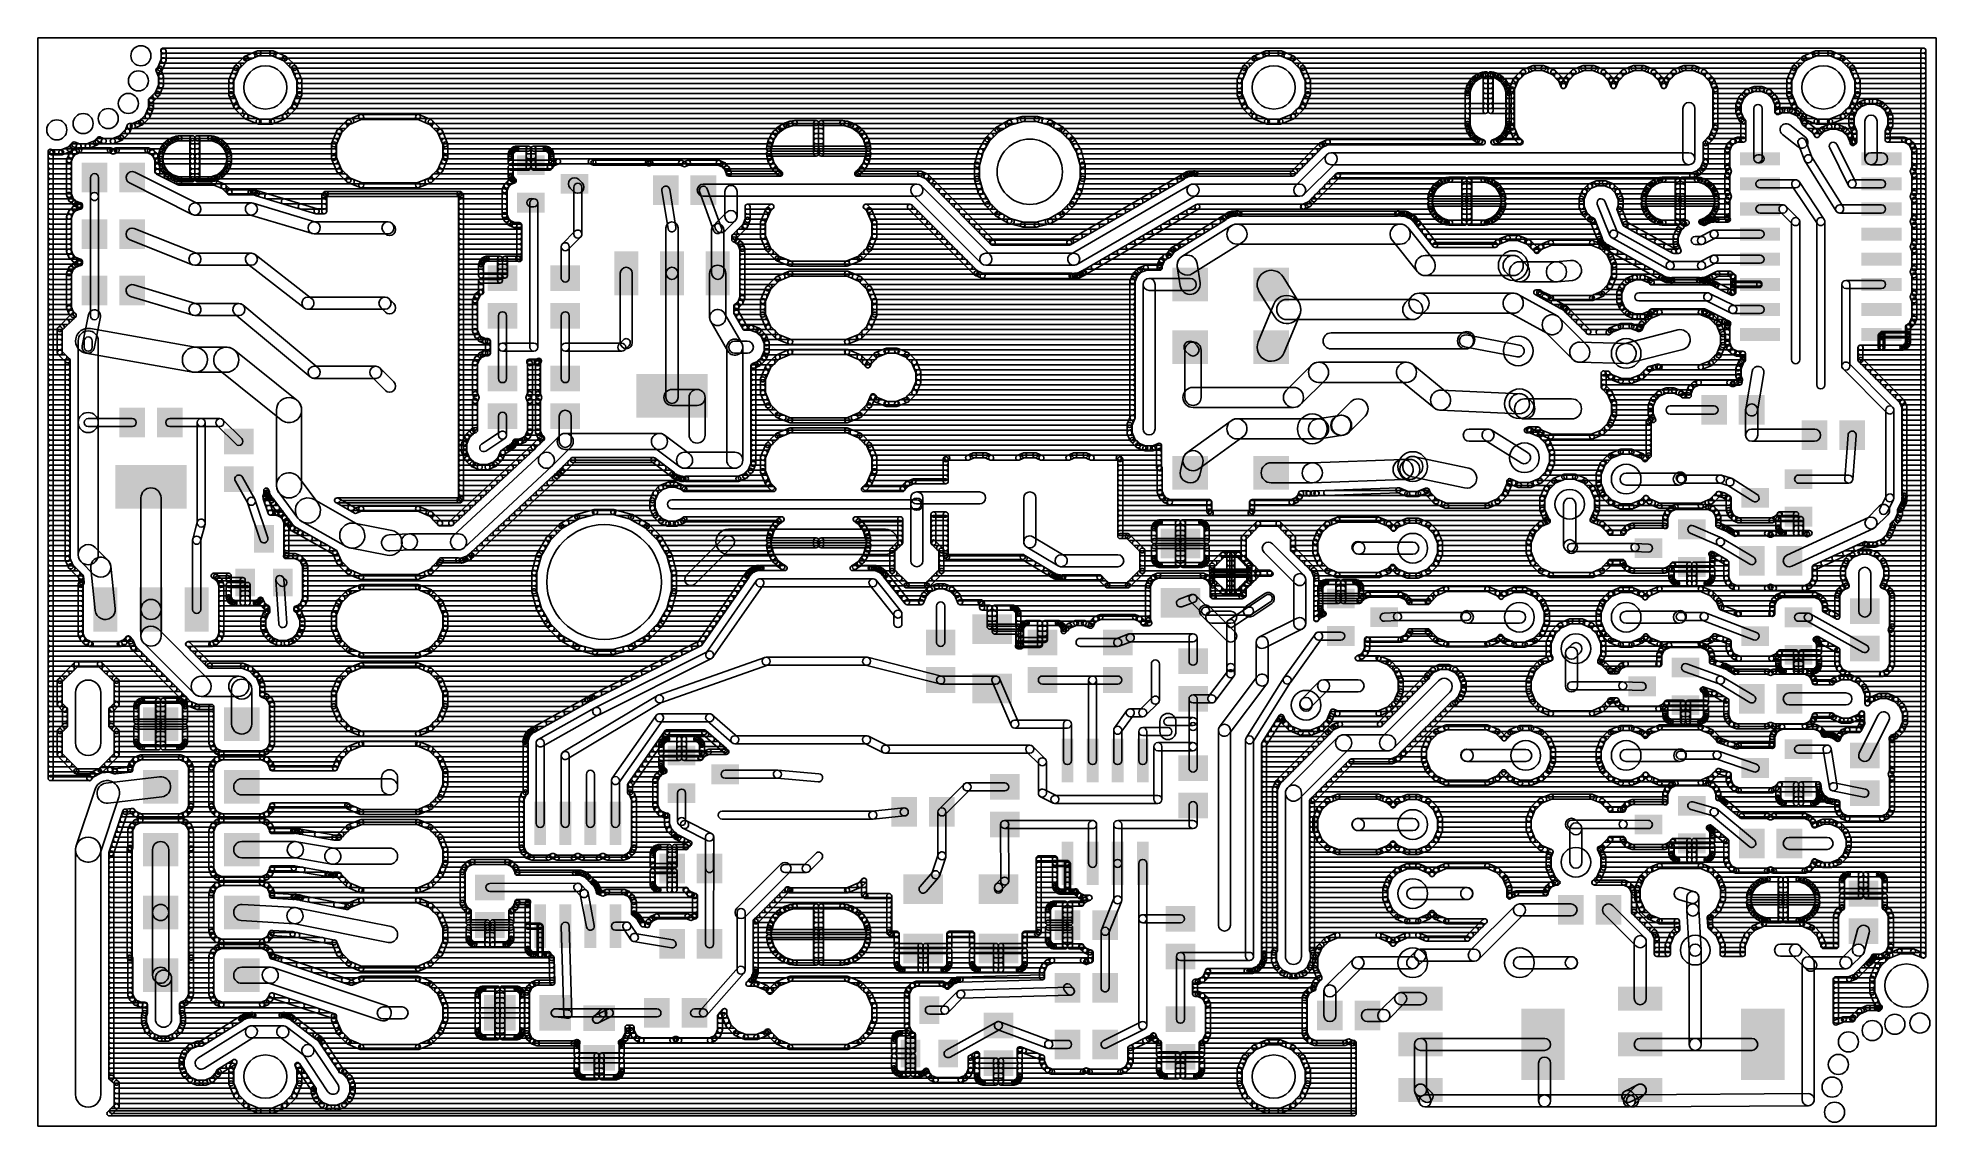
# Model space of a CAD drawing. Extents: x 0 to 96, y 0 to 55.
import ezdxf

# ---------------------------------------------------------------- set-up
doc = ezdxf.new("R2010")
doc.units = 0
doc.layers.add('16', color=174, linetype='CONTINUOUS')
doc.layers.add('20', color=178, linetype='CONTINUOUS')

# ---------------------------------------------------------------- blocks, each defined once
blk = doc.blocks.new('RECT')
blk.add_solid([(-0.5, -0.5), (0.5, -0.5), (-0.5, 0.5), (0.5, 0.5)])
blk = doc.blocks.new('PIE')
blk.add_circle((0, 0), 0.5)

msp = doc.modelspace()

# ---------------------------------------------------------------- linework, layer by layer
at = {"layer": '16'}
for points in [[(6.2933, 53.4059), (6.4673, 53.826, 1), (6.2327, 53.9232), (6.0587, 53.5031, 1)], [(6.4673, 54.378), (6.4526, 54.4136, 1), (6.2179, 54.3164), (6.2327, 54.2808, 1)], [(6.3352, 54.238), (95.365, 54.238, 1), (95.365, 54.492), (6.3352, 54.492, 1)], [(6.339, 54.229), (95.365, 54.229, 1), (95.365, 54.483), (6.339, 54.483, 1)], [(6.339, 53.721), (10.4054, 53.721, 1), (10.4054, 53.975), (6.339, 53.975, 1)], [(6.477, 53.8746), (6.477, 54.3294, 1), (6.223, 54.3294), (6.223, 53.8746, 1)], [(6.35, 53.975), (10.8542, 53.975, 1), (10.8542, 54.229), (6.35, 54.229, 1)], [(10.4318, 54.054), (9.9459, 53.5682, 1), (10.1256, 53.3886), (10.6114, 53.8744, 1)], [(11.1078, 54.3445), (10.473, 54.0816, 1), (10.5702, 53.8469), (11.205, 54.1099, 1)], [(11.8436, 54.3542), (11.1564, 54.3542, 1), (11.1564, 54.1002), (11.8436, 54.1002, 1)], [(12.527, 54.0816), (11.8922, 54.3445, 1), (11.795, 54.1099), (12.4298, 53.8469, 1)], [(12.1458, 53.975), (61.8542, 53.975, 1), (61.8542, 54.229), (12.1458, 54.229, 1)], [(13.054, 53.5682), (12.5682, 54.054, 1), (12.3886, 53.8744), (12.8744, 53.3886, 1)], [(12.5946, 53.721), (61.4054, 53.721, 1), (61.4054, 53.975), (12.5946, 53.975, 1)], [(61.4318, 54.054), (60.9459, 53.5682, 1), (61.1256, 53.3886), (61.6114, 53.8744, 1)], [(62.1078, 54.3445), (61.473, 54.0816, 1), (61.5702, 53.8469), (62.205, 54.1099, 1)], [(62.8436, 54.3542), (62.1564, 54.3542, 1), (62.1564, 54.1002), (62.8436, 54.1002, 1)], [(63.527, 54.0816), (62.8922, 54.3445, 1), (62.795, 54.1099), (63.4298, 53.8469, 1)], [(63.1458, 53.975), (89.6542, 53.975, 1), (89.6542, 54.229), (63.1458, 54.229, 1)], [(64.054, 53.5682), (63.5682, 54.054, 1), (63.3886, 53.8744), (63.8744, 53.3886, 1)], [(63.5946, 53.721), (89.2054, 53.721, 1), (89.2054, 53.975), (63.5946, 53.975, 1)], [(89.2318, 54.054), (88.7459, 53.5682, 1), (88.9256, 53.3886), (89.4114, 53.8744, 1)], [(89.9078, 54.3445), (89.273, 54.0816, 1), (89.3702, 53.8469), (90.005, 54.1099, 1)], [(90.6436, 54.3542), (89.9564, 54.3542, 1), (89.9564, 54.1002), (90.6436, 54.1002, 1)], [(91.327, 54.0816), (90.6922, 54.3445, 1), (90.595, 54.1099), (91.2298, 53.8469, 1)], [(90.9458, 53.975), (95.365, 53.975, 1), (95.365, 54.229), (90.9458, 54.229, 1)], [(91.854, 53.5682), (91.3682, 54.054, 1), (91.1886, 53.8744), (91.6744, 53.3886, 1)], [(91.3946, 53.721), (95.365, 53.721, 1), (95.365, 53.975), (91.3946, 53.975, 1)], [(95.238, 54.365), (95.238, 8.6112, 1), (95.492, 8.6112), (95.492, 54.365, 1)], [(6.3403, 53.108), (6.2108, 53.4206, 1), (5.9761, 53.3234), (6.1057, 53.0108, 1)], [(6.1833, 53.2822), (6.2658, 53.3647, 1), (6.0862, 53.5443), (6.0037, 53.4618, 1)], [(6.1068, 53.213), (9.9784, 53.213, 1), (9.9784, 53.467), (6.1068, 53.467, 1)], [(6.212, 52.959), (9.8732, 52.959, 1), (9.8732, 53.213), (6.212, 53.213, 1)], [(6.35, 52.6046), (6.35, 53.0594, 1), (6.096, 53.0594), (6.096, 52.6046, 1)], [(6.223, 52.705), (9.7728, 52.705, 1), (9.7728, 52.959), (6.223, 52.959, 1)], [(6.2338, 53.467), (10.1514, 53.467, 1), (10.1514, 53.721), (6.2338, 53.721, 1)], [(9.9184, 53.527), (9.6555, 52.8922, 1), (9.8901, 52.795), (10.1531, 53.4298, 1)], [(9.6458, 52.8436), (9.6458, 52.1564, 1), (9.8998, 52.1564), (9.8998, 52.8436, 1)], [(12.8486, 53.467), (61.1514, 53.467, 1), (61.1514, 53.721), (12.8486, 53.721, 1)], [(13.3445, 52.8922), (13.0816, 53.527, 1), (12.8469, 53.4298), (13.1099, 52.795, 1)], [(13.0216, 53.213), (60.9784, 53.213, 1), (60.9784, 53.467), (13.0216, 53.467, 1)], [(13.1268, 52.959), (60.8732, 52.959, 1), (60.8732, 53.213), (13.1268, 53.213, 1)], [(13.3542, 52.1564), (13.3542, 52.8436, 1), (13.1002, 52.8436), (13.1002, 52.1564, 1)], [(13.2272, 52.705), (60.7728, 52.705, 1), (60.7728, 52.959), (13.2272, 52.959, 1)], [(60.9184, 53.527), (60.6555, 52.8922, 1), (60.8901, 52.795), (61.1531, 53.4298, 1)], [(60.6458, 52.8436), (60.6458, 52.1564, 1), (60.8998, 52.1564), (60.8998, 52.8436, 1)], [(63.8486, 53.467), (88.9514, 53.467, 1), (88.9514, 53.721), (63.8486, 53.721, 1)], [(64.3445, 52.8922), (64.0816, 53.527, 1), (63.8469, 53.4298), (64.1099, 52.795, 1)], [(64.0216, 53.213), (75.287, 53.213, 1), (75.287, 53.467), (64.0216, 53.467, 1)], [(64.1268, 52.959), (72.9264, 52.959, 1), (72.9264, 53.213), (64.1268, 53.213, 1)], [(64.3542, 52.1564), (64.3542, 52.8436, 1), (64.1002, 52.8436), (64.1002, 52.1564, 1)], [(64.2272, 52.705), (72.5749, 52.705, 1), (72.5749, 52.959), (64.2272, 52.959, 1)], [(72.3455, 52.7375), (72.2717, 52.5925, 1), (72.498, 52.4772), (72.5718, 52.6222, 1)], [(72.4515, 52.8861), (72.3559, 52.7545, 1), (72.5614, 52.6052), (72.657, 52.7368, 1)], [(72.5795, 53.0162), (72.4645, 52.9012, 1), (72.6441, 52.7216), (72.7591, 52.8366, 1)], [(72.7262, 53.1248), (72.5946, 53.0292, 1), (72.7439, 52.8237), (72.8755, 52.9193, 1)], [(72.8882, 53.209), (72.7432, 53.1352, 1), (72.8585, 52.9089), (73.0035, 52.9827, 1)], [(73.0613, 53.2669), (72.9066, 53.2167, 1), (72.9851, 52.9751), (73.1398, 53.0254, 1)], [(73.1996, 53.2904), (73.0806, 53.2716, 1), (73.1204, 53.0207), (73.2394, 53.0396, 1)], [(73.3465, 51.558), (73.3465, 53.165, 1), (73.0925, 53.165), (73.0925, 51.558, 1)], [(73.2195, 52.959), (73.4655, 52.959, 1), (73.4655, 53.213), (73.2195, 53.213, 1)], [(73.2195, 52.705), (73.4655, 52.705, 1), (73.4655, 52.959), (73.2195, 52.959, 1)], [(73.6044, 53.2716), (73.4854, 53.2904, 1), (73.4456, 53.0396), (73.5646, 53.0207, 1)], [(73.3385, 53.165), (73.3385, 51.558, 1), (73.5925, 51.558), (73.5925, 53.165, 1)], [(73.7784, 53.2167), (73.6237, 53.2669, 1), (73.5452, 53.0254), (73.6999, 52.9751, 1)], [(73.9418, 53.1352), (73.7968, 53.209, 1), (73.6815, 52.9827), (73.8265, 52.9089, 1)], [(73.7586, 52.959), (74.9378, 52.959, 1), (74.9378, 53.213), (73.7586, 53.213, 1)], [(74.0904, 53.0292), (73.9588, 53.1248, 1), (73.8095, 52.9193), (73.9411, 52.8237, 1)], [(74.2205, 52.9012), (74.1055, 53.0162, 1), (73.9259, 52.8366), (74.0409, 52.7216, 1)], [(74.1101, 52.705), (74.7214, 52.705, 1), (74.7214, 52.959), (74.1101, 52.959, 1)], [(74.3291, 52.7545), (74.2335, 52.8861, 1), (74.028, 52.7368), (74.1236, 52.6052, 1)], [(74.4133, 52.5925), (74.3395, 52.7375, 1), (74.1132, 52.6222), (74.187, 52.4772, 1)], [(74.6307, 52.9448), (74.427, 52.453, 1), (74.6616, 52.3558), (74.8654, 52.8476, 1)], [(75.0347, 53.3625), (74.6582, 52.986, 1), (74.8378, 52.8064), (75.2143, 53.1829, 1)], [(75.5677, 53.5937), (75.0759, 53.39, 1), (75.1731, 53.1553), (75.6649, 53.3591, 1)], [(76.1487, 53.6034), (75.6163, 53.6034, 1), (75.6163, 53.3494), (76.1487, 53.3494, 1)], [(76.6891, 53.39), (76.1973, 53.5937, 1), (76.1001, 53.3591), (76.5919, 53.1553, 1)], [(76.478, 53.213), (77.827, 53.213, 1), (77.827, 53.467), (76.478, 53.467, 1)], [(77.1068, 52.986), (76.7303, 53.3625, 1), (76.5507, 53.1829), (76.9272, 52.8064, 1)], [(76.8272, 52.959), (77.4778, 52.959, 1), (77.4778, 53.213), (76.8272, 53.213, 1)], [(77.2698, 52.6176), (77.1343, 52.9448, 1), (76.8996, 52.8476), (77.0352, 52.5204, 1)], [(77.0436, 52.705), (77.2614, 52.705, 1), (77.2614, 52.959), (77.0436, 52.959, 1)], [(77.1707, 52.9448), (77.0352, 52.6176, 1), (77.2698, 52.5204), (77.4054, 52.8476, 1)], [(77.5747, 53.3625), (77.1982, 52.986, 1), (77.3778, 52.8064), (77.7543, 53.1829, 1)], [(78.1077, 53.5937), (77.6159, 53.39, 1), (77.7131, 53.1553), (78.2049, 53.3591, 1)], [(78.6887, 53.6034), (78.1563, 53.6034, 1), (78.1563, 53.3494), (78.6887, 53.3494, 1)], [(79.2291, 53.39), (78.7373, 53.5937, 1), (78.6401, 53.3591), (79.1319, 53.1553, 1)], [(79.018, 53.213), (80.367, 53.213, 1), (80.367, 53.467), (79.018, 53.467, 1)], [(79.6468, 52.986), (79.2703, 53.3625, 1), (79.0907, 53.1829), (79.4672, 52.8064, 1)], [(79.3672, 52.959), (80.0178, 52.959, 1), (80.0178, 53.213), (79.3672, 53.213, 1)], [(79.8098, 52.6176), (79.6743, 52.9448, 1), (79.4396, 52.8476), (79.5752, 52.5204, 1)], [(79.5836, 52.705), (79.8014, 52.705, 1), (79.8014, 52.959), (79.5836, 52.959, 1)], [(79.7107, 52.9448), (79.5752, 52.6176, 1), (79.8098, 52.5204), (79.9454, 52.8476, 1)], [(80.1147, 53.3625), (79.7382, 52.986, 1), (79.9178, 52.8064), (80.2943, 53.1829, 1)], [(80.6477, 53.5937), (80.1559, 53.39, 1), (80.2531, 53.1553), (80.7449, 53.3591, 1)], [(81.2287, 53.6034), (80.6963, 53.6034, 1), (80.6963, 53.3494), (81.2287, 53.3494, 1)], [(81.7691, 53.39), (81.2773, 53.5937, 1), (81.1801, 53.3591), (81.6719, 53.1553, 1)], [(81.558, 53.213), (82.907, 53.213, 1), (82.907, 53.467), (81.558, 53.467, 1)], [(82.1868, 52.986), (81.8103, 53.3625, 1), (81.6307, 53.1829), (82.0072, 52.8064, 1)], [(81.9072, 52.959), (82.5578, 52.959, 1), (82.5578, 53.213), (81.9072, 53.213, 1)], [(82.3498, 52.6176), (82.2143, 52.9448, 1), (81.9796, 52.8476), (82.1152, 52.5204, 1)], [(82.1236, 52.705), (82.3414, 52.705, 1), (82.3414, 52.959), (82.1236, 52.959, 1)], [(82.2507, 52.9448), (82.1152, 52.6176, 1), (82.3498, 52.5204), (82.4854, 52.8476, 1)], [(82.6547, 53.3625), (82.2782, 52.986, 1), (82.4578, 52.8064), (82.8343, 53.1829, 1)], [(83.1877, 53.5937), (82.6959, 53.39, 1), (82.7931, 53.1553), (83.2849, 53.3591, 1)], [(83.7687, 53.6034), (83.2363, 53.6034, 1), (83.2363, 53.3494), (83.7687, 53.3494, 1)], [(84.3091, 53.39), (83.8173, 53.5937, 1), (83.7201, 53.3591), (84.2119, 53.1553, 1)], [(84.098, 53.213), (88.7784, 53.213, 1), (88.7784, 53.467), (84.098, 53.467, 1)], [(84.7268, 52.986), (84.3503, 53.3625, 1), (84.1707, 53.1829), (84.5472, 52.8064, 1)], [(84.4472, 52.959), (88.6732, 52.959, 1), (88.6732, 53.213), (84.4472, 53.213, 1)], [(84.958, 52.453), (84.7543, 52.9448, 1), (84.5196, 52.8476), (84.7234, 52.3558, 1)], [(84.6636, 52.705), (88.5728, 52.705, 1), (88.5728, 52.959), (84.6636, 52.959, 1)], [(88.7184, 53.527), (88.4555, 52.8922, 1), (88.6901, 52.795), (88.9531, 53.4298, 1)], [(88.4458, 52.8436), (88.4458, 52.1564, 1), (88.6998, 52.1564), (88.6998, 52.8436, 1)], [(91.6486, 53.467), (95.365, 53.467, 1), (95.365, 53.721), (91.6486, 53.721, 1)], [(92.1445, 52.8922), (91.8816, 53.527, 1), (91.6469, 53.4298), (91.9099, 52.795, 1)], [(91.8216, 53.213), (95.365, 53.213, 1), (95.365, 53.467), (91.8216, 53.467, 1)], [(91.9268, 52.959), (95.365, 52.959, 1), (95.365, 53.213), (91.9268, 53.213, 1)], [(92.1542, 52.1564), (92.1542, 52.8436, 1), (91.9002, 52.8436), (91.9002, 52.1564, 1)], [(92.0272, 52.705), (95.365, 52.705, 1), (95.365, 52.959), (92.0272, 52.959, 1)], [(5.7636, 51.7405), (5.776, 51.7457, 1), (5.6789, 51.9803), (5.6664, 51.9752, 1)], [(5.842, 51.4616), (5.842, 51.8578, 1), (5.588, 51.8578), (5.588, 51.4616, 1)], [(5.715, 51.689), (9.9138, 51.689, 1), (9.9138, 51.943), (5.715, 51.943, 1)], [(5.8173, 51.7732), (6.1388, 52.0947, 1), (5.9592, 52.2743), (5.6377, 51.9528, 1)], [(5.9344, 51.943), (9.8086, 51.943, 1), (9.8086, 52.197), (5.9344, 52.197, 1)], [(6.1663, 52.1359), (6.3403, 52.556, 1), (6.1057, 52.6532), (5.9317, 52.2331, 1)], [(6.1067, 52.197), (9.7728, 52.197, 1), (9.7728, 52.451), (6.1067, 52.451, 1)], [(6.212, 52.451), (9.7728, 52.451, 1), (9.7728, 52.705), (6.212, 52.705, 1)], [(9.6555, 52.1078), (9.9184, 51.473, 1), (10.1531, 51.5702), (9.8901, 52.205, 1)], [(13.0816, 51.473), (13.3445, 52.1078, 1), (13.1099, 52.205), (12.8469, 51.5702, 1)], [(13.0862, 51.689), (60.9138, 51.689, 1), (60.9138, 51.943), (13.0862, 51.943, 1)], [(13.1914, 51.943), (60.8086, 51.943, 1), (60.8086, 52.197), (13.1914, 52.197, 1)], [(13.2272, 52.451), (60.7728, 52.451, 1), (60.7728, 52.705), (13.2272, 52.705, 1)], [(13.2272, 52.197), (60.7728, 52.197, 1), (60.7728, 52.451), (13.2272, 52.451, 1)], [(60.6555, 52.1078), (60.9184, 51.473, 1), (61.1531, 51.5702), (60.8901, 52.205, 1)], [(64.0816, 51.473), (64.3445, 52.1078, 1), (64.1099, 52.205), (63.8469, 51.5702, 1)], [(64.0862, 51.689), (72.3091, 51.689, 1), (72.3091, 51.943), (64.0862, 51.943, 1)], [(64.1914, 51.943), (72.3091, 51.943, 1), (72.3091, 52.197), (64.1914, 52.197, 1)], [(64.2272, 52.451), (72.4068, 52.451, 1), (72.4068, 52.705), (64.2272, 52.705, 1)], [(64.2272, 52.197), (72.3257, 52.197, 1), (72.3257, 52.451), (64.2272, 52.451, 1)], [(72.2091, 52.4001), (72.1837, 52.2394, 1), (72.4345, 52.1997), (72.46, 52.3603, 1)], [(72.1821, 52.2195), (72.1821, 51.558, 1), (72.4361, 51.558), (72.4361, 52.2195, 1)], [(72.264, 52.5741), (72.2138, 52.4194, 1), (72.4553, 52.3409), (72.5056, 52.4956, 1)], [(73.2195, 52.451), (73.4655, 52.451, 1), (73.4655, 52.705), (73.2195, 52.705, 1)], [(73.2195, 52.197), (73.4655, 52.197, 1), (73.4655, 52.451), (73.2195, 52.451, 1)], [(73.2195, 51.943), (73.4655, 51.943, 1), (73.4655, 52.197), (73.2195, 52.197, 1)], [(73.2195, 51.689), (73.4655, 51.689, 1), (73.4655, 51.943), (73.2195, 51.943, 1)], [(74.2782, 52.451), (74.6162, 52.451, 1), (74.6162, 52.705), (74.2782, 52.705, 1)], [(74.4712, 52.4194), (74.421, 52.5741, 1), (74.1794, 52.4956), (74.2297, 52.3409, 1)], [(74.5013, 52.2394), (74.4759, 52.4001, 1), (74.225, 52.3603), (74.2505, 52.1997, 1)], [(74.3594, 52.197), (74.5443, 52.197, 1), (74.5443, 52.451), (74.3594, 52.451, 1)], [(74.5029, 51.558), (74.5029, 52.2195, 1), (74.2489, 52.2195), (74.2489, 51.558, 1)], [(74.3759, 51.943), (74.5443, 51.943, 1), (74.5443, 52.197), (74.3759, 52.197, 1)], [(74.3759, 51.689), (74.5443, 51.689, 1), (74.5443, 51.943), (74.3759, 51.943, 1)], [(74.4173, 52.4044), (74.4173, 50.4656, 1), (74.6713, 50.4656), (74.6713, 52.4044, 1)], [(77.1488, 52.451), (77.1562, 52.451, 1), (77.1562, 52.705), (77.1488, 52.705, 1)], [(79.6888, 52.451), (79.6962, 52.451, 1), (79.6962, 52.705), (79.6888, 52.705, 1)], [(82.2288, 52.451), (82.2362, 52.451, 1), (82.2362, 52.705), (82.2288, 52.705, 1)], [(84.7688, 52.451), (88.5728, 52.451, 1), (88.5728, 52.705), (84.7688, 52.705, 1)], [(84.9677, 50.4656), (84.9677, 52.4044, 1), (84.7137, 52.4044), (84.7137, 50.4656, 1)], [(84.8407, 52.197), (86.5652, 52.197, 1), (86.5652, 52.451), (84.8407, 52.451, 1)], [(84.8407, 51.943), (86.2359, 51.943, 1), (86.2359, 52.197), (84.8407, 52.197, 1)], [(84.8407, 51.689), (86.0858, 51.689, 1), (86.0858, 51.943), (84.8407, 51.943, 1)], [(86.0419, 52.042), (85.8919, 51.6797, 1), (86.1265, 51.5825), (86.2766, 51.9448, 1)], [(86.3468, 52.3605), (86.0695, 52.0832, 1), (86.2491, 51.9036), (86.5264, 52.1809, 1)], [(86.7503, 52.5381), (86.388, 52.3881, 1), (86.4852, 52.1534), (86.8475, 52.3035, 1)], [(87.1911, 52.5478), (86.7989, 52.5478, 1), (86.7989, 52.2938), (87.1911, 52.2938, 1)], [(87.602, 52.3881), (87.2397, 52.5381, 1), (87.1425, 52.3035), (87.5048, 52.1534, 1)], [(87.4248, 52.197), (88.5728, 52.197, 1), (88.5728, 52.451), (87.4248, 52.451, 1)], [(87.9205, 52.0832), (87.6432, 52.3605, 1), (87.4636, 52.1809), (87.7409, 51.9036, 1)], [(87.7541, 51.943), (88.6086, 51.943, 1), (88.6086, 52.197), (87.7541, 52.197, 1)], [(88.0981, 51.6797), (87.9481, 52.042, 1), (87.7134, 51.9448), (87.8635, 51.5825, 1)], [(87.9042, 51.689), (88.7138, 51.689, 1), (88.7138, 51.943), (87.9042, 51.943, 1)], [(88.4555, 52.1078), (88.7184, 51.473, 1), (88.9531, 51.5702), (88.6901, 52.205, 1)], [(91.8816, 51.473), (92.1445, 52.1078, 1), (91.9099, 52.205), (91.6469, 51.5702, 1)], [(91.8862, 51.689), (95.365, 51.689, 1), (95.365, 51.943), (91.8862, 51.943, 1)], [(91.9914, 51.943), (95.365, 51.943, 1), (95.365, 52.197), (91.9914, 52.197, 1)], [(92.0272, 52.451), (95.365, 52.451, 1), (95.365, 52.705), (92.0272, 52.705, 1)], [(92.0272, 52.197), (95.365, 52.197, 1), (95.365, 52.451), (92.0272, 52.451, 1)], [(92.4653, 51.9031), (92.103, 51.7531, 1), (92.2002, 51.5184), (92.5625, 51.6685, 1)], [(92.9061, 51.9128), (92.5139, 51.9128, 1), (92.5139, 51.6588), (92.9061, 51.6588, 1)], [(93.317, 51.7531), (92.9547, 51.9031, 1), (92.8575, 51.6685), (93.2198, 51.5184, 1)], [(5.3093, 50.6302), (5.6308, 50.9517, 1), (5.4512, 51.1313), (5.1297, 50.8098, 1)], [(5.2994, 50.673), (11.0908, 50.673, 1), (11.0908, 50.927), (5.2994, 50.927, 1)], [(5.6583, 50.9929), (5.8323, 51.413, 1), (5.5977, 51.5102), (5.4237, 51.0901, 1)], [(5.5461, 50.927), (10.5034, 50.927, 1), (10.5034, 51.181), (5.5461, 51.181, 1)], [(5.6514, 51.181), (10.2494, 51.181, 1), (10.2494, 51.435), (5.6514, 51.435, 1)], [(5.715, 51.435), (10.019, 51.435, 1), (10.019, 51.689), (5.715, 51.689, 1)], [(9.9459, 51.4318), (10.4318, 50.9459, 1), (10.6114, 51.1256), (10.1256, 51.6114, 1)], [(10.473, 50.9184), (11.1078, 50.6555, 1), (11.205, 50.8901), (10.5702, 51.1531, 1)], [(11.1564, 50.6458), (11.8436, 50.6458, 1), (11.8436, 50.8998), (11.1564, 50.8998, 1)], [(11.8922, 50.6555), (12.527, 50.9184, 1), (12.4298, 51.1531), (11.795, 50.8901, 1)], [(11.9092, 50.673), (15.849, 50.673, 1), (15.849, 50.927), (11.9092, 50.927, 1)], [(12.5682, 50.9459), (13.054, 51.4318, 1), (12.8744, 51.6114), (12.3886, 51.1256, 1)], [(12.4966, 50.927), (61.5034, 50.927, 1), (61.5034, 51.181), (12.4966, 51.181, 1)], [(12.7506, 51.181), (61.2494, 51.181, 1), (61.2494, 51.435), (12.7506, 51.435, 1)], [(12.981, 51.435), (61.019, 51.435, 1), (61.019, 51.689), (12.981, 51.689, 1)], [(16.3006, 51.1245), (15.6658, 50.8616, 1), (15.763, 50.6269), (16.3978, 50.8899, 1)], [(19.2208, 51.1342), (16.3492, 51.1342, 1), (16.3492, 50.8802), (19.2208, 50.8802, 1)], [(19.9042, 50.8616), (19.2694, 51.1245, 1), (19.1722, 50.8899), (19.807, 50.6269, 1)], [(19.721, 50.673), (49.4295, 50.673, 1), (49.4295, 50.927), (19.721, 50.927, 1)], [(49.781, 51.0257), (49.1027, 50.8439, 1), (49.1684, 50.5986), (49.8468, 50.7803, 1)], [(50.5161, 51.03), (49.8139, 51.03, 1), (49.8139, 50.776), (50.5161, 50.776, 1)], [(51.2273, 50.8439), (50.549, 51.0257, 1), (50.4832, 50.7803), (51.1616, 50.5986, 1)], [(50.9005, 50.673), (62.0908, 50.673, 1), (62.0908, 50.927), (50.9005, 50.927, 1)], [(60.9459, 51.4318), (61.4318, 50.9459, 1), (61.6114, 51.1256), (61.1256, 51.6114, 1)], [(61.473, 50.9184), (62.1078, 50.6555, 1), (62.205, 50.8901), (61.5702, 51.1531, 1)], [(62.1564, 50.6458), (62.8436, 50.6458, 1), (62.8436, 50.8998), (62.1564, 50.8998, 1)], [(62.8922, 50.6555), (63.527, 50.9184, 1), (63.4298, 51.1531), (62.795, 50.8901, 1)], [(62.9092, 50.673), (72.3091, 50.673, 1), (72.3091, 50.927), (62.9092, 50.927, 1)], [(63.5682, 50.9459), (64.054, 51.4318, 1), (63.8744, 51.6114), (63.3886, 51.1256, 1)], [(63.4966, 50.927), (72.3091, 50.927, 1), (72.3091, 51.181), (63.4966, 51.181, 1)], [(63.7506, 51.181), (72.3091, 51.181, 1), (72.3091, 51.435), (63.7506, 51.435, 1)], [(63.981, 51.435), (72.3091, 51.435, 1), (72.3091, 51.689), (63.981, 51.689, 1)], [(72.3091, 51.431), (73.2195, 51.431, 1), (73.2195, 51.685), (72.3091, 51.685, 1)], [(73.2195, 51.439), (72.3091, 51.439, 1), (72.3091, 51.185), (73.2195, 51.185, 1)], [(72.1821, 51.312), (72.1821, 50.6505, 1), (72.4361, 50.6505), (72.4361, 51.312, 1)], [(73.2195, 51.435), (73.4655, 51.435, 1), (73.4655, 51.689), (73.2195, 51.689, 1)], [(73.4655, 51.685), (73.2195, 51.685, 1), (73.2195, 51.431), (73.4655, 51.431, 1)], [(73.0925, 51.558), (73.0925, 51.312, 1), (73.3465, 51.312), (73.3465, 51.558, 1)], [(73.5925, 51.312), (73.5925, 51.558, 1), (73.3385, 51.558), (73.3385, 51.312, 1)], [(73.4655, 51.431), (74.3759, 51.431, 1), (74.3759, 51.685), (73.4655, 51.685, 1)], [(74.3759, 51.439), (73.4655, 51.439, 1), (73.4655, 51.185), (74.3759, 51.185, 1)], [(74.3759, 51.435), (74.5443, 51.435, 1), (74.5443, 51.689), (74.3759, 51.689, 1)], [(74.5029, 50.6505), (74.5029, 51.312, 1), (74.2489, 51.312), (74.2489, 50.6505, 1)], [(74.3759, 51.181), (74.5443, 51.181, 1), (74.5443, 51.435), (74.3759, 51.435, 1)], [(74.3759, 50.927), (74.5443, 50.927, 1), (74.5443, 51.181), (74.3759, 51.181, 1)], [(74.3759, 50.673), (74.5443, 50.673, 1), (74.5443, 50.927), (74.3759, 50.927, 1)], [(83.1977, 51.435), (83.1977, 48.895, 1), (83.8073, 48.895), (83.8073, 51.435, 1)], [(84.8407, 51.435), (86.0092, 51.435, 1), (86.0092, 51.689), (84.8407, 51.689, 1)], [(84.8407, 51.181), (86.0092, 51.181, 1), (86.0092, 51.435), (84.8407, 51.435, 1)], [(84.8407, 50.927), (86.0858, 50.927, 1), (86.0858, 51.181), (84.8407, 51.181, 1)], [(84.8407, 50.673), (86.2359, 50.673, 1), (86.2359, 50.927), (84.8407, 50.927, 1)], [(85.8822, 51.6311), (85.8822, 51.2389, 1), (86.1362, 51.2389), (86.1362, 51.6311, 1)], [(85.8919, 51.1903), (86.0419, 50.828, 1), (86.2766, 50.9252), (86.1265, 51.2875, 1)], [(86.0695, 50.7868), (86.1686, 50.6877, 1), (86.3482, 50.8673), (86.2491, 50.9664, 1)], [(86.1314, 50.7775), (86.1314, 49.8602, 1), (86.3854, 49.8602), (86.3854, 50.7775, 1)], [(87.1982, 48.895), (87.1982, 51.435, 1), (86.7918, 51.435), (86.7918, 48.895, 1)], [(88.1078, 51.2511), (88.1078, 51.6311, 1), (87.8538, 51.6311), (87.8538, 51.2511, 1)], [(87.9808, 51.435), (88.819, 51.435, 1), (88.819, 51.689), (87.9808, 51.689, 1)], [(88.1728, 51.4681), (87.9322, 51.3685, 1), (88.0294, 51.1338), (88.27, 51.2335, 1)], [(87.9808, 51.181), (88.1181, 51.181, 1), (88.1181, 51.435), (87.9808, 51.435, 1)], [(88.6136, 51.4778), (88.2214, 51.4778, 1), (88.2214, 51.2238), (88.6136, 51.2238, 1)], [(89.0245, 51.3181), (88.6622, 51.4681, 1), (88.565, 51.2335), (88.9273, 51.0834, 1)], [(88.7169, 51.181), (89.0494, 51.181, 1), (89.0494, 51.435), (88.7169, 51.435, 1)], [(88.7459, 51.4318), (89.2318, 50.9459, 1), (89.4114, 51.1256), (88.9256, 51.6114, 1)], [(89.343, 51.0132), (89.0657, 51.2905, 1), (88.8861, 51.1109), (89.1634, 50.8336, 1)], [(89.1226, 50.927), (89.3034, 50.927, 1), (89.3034, 51.181), (89.1226, 51.181, 1)], [(89.4641, 50.7461), (89.3706, 50.972, 1), (89.1359, 50.8748), (89.2294, 50.6489, 1)], [(89.3043, 50.673), (89.8908, 50.673, 1), (89.8908, 50.927), (89.3043, 50.927, 1)], [(89.273, 50.9184), (89.9078, 50.6555, 1), (90.005, 50.8901), (89.3702, 51.1531, 1)], [(89.9564, 50.6458), (90.6436, 50.6458, 1), (90.6436, 50.8998), (89.9564, 50.8998, 1)], [(90.6922, 50.6555), (91.327, 50.9184, 1), (91.2298, 51.1531), (90.595, 50.8901, 1)], [(90.7092, 50.673), (91.7242, 50.673, 1), (91.7242, 50.927), (90.7092, 50.927, 1)], [(91.3682, 50.9459), (91.854, 51.4318, 1), (91.6744, 51.6114), (91.1886, 51.1256, 1)], [(91.2966, 50.927), (91.7482, 50.927, 1), (91.7482, 51.181), (91.2966, 51.181, 1)], [(91.5506, 51.181), (91.8534, 51.181, 1), (91.8534, 51.435), (91.5506, 51.435, 1)], [(91.7569, 51.407), (91.6069, 51.0447, 1), (91.8415, 50.9475), (91.9916, 51.3098, 1)], [(91.5972, 50.9961), (91.5972, 50.6039, 1), (91.8512, 50.6039), (91.8512, 50.9961, 1)], [(91.781, 51.435), (92.0779, 51.435, 1), (92.0779, 51.689), (91.781, 51.689, 1)], [(92.0618, 51.7255), (91.7845, 51.4482, 1), (91.9641, 51.2686), (92.2414, 51.5459, 1)], [(92.4052, 50.8), (92.4052, 48.895, 1), (93.0148, 48.895), (93.0148, 50.8, 1)], [(93.6355, 51.4482), (93.3582, 51.7255, 1), (93.1786, 51.5459), (93.4559, 51.2686, 1)], [(93.3421, 51.435), (95.365, 51.435, 1), (95.365, 51.689), (93.3421, 51.689, 1)], [(93.8131, 51.0447), (93.6631, 51.407, 1), (93.4284, 51.3098), (93.5785, 50.9475, 1)], [(93.5666, 51.181), (95.365, 51.181, 1), (95.365, 51.435), (93.5666, 51.435, 1)], [(93.6718, 50.927), (95.365, 50.927, 1), (95.365, 51.181), (93.6718, 51.181, 1)], [(93.8228, 50.6039), (93.8228, 50.9961, 1), (93.5688, 50.9961), (93.5688, 50.6039, 1)], [(93.6958, 50.673), (95.365, 50.673, 1), (95.365, 50.927), (93.6958, 50.927, 1)], [(3.0233, 49.6142), (3.1956, 49.7865, 1), (3.016, 49.9661), (2.8437, 49.7938, 1)], [(3.0572, 49.759), (3.28, 49.6667, 1), (3.3772, 49.9013), (3.1544, 49.9937, 1)], [(3.832, 49.6667), (4.2521, 49.8407, 1), (4.1549, 50.0753), (3.7348, 49.9013, 1)], [(4.2933, 49.8682), (4.6148, 50.1897, 1), (4.4352, 50.3693), (4.1137, 50.0478, 1)], [(4.2834, 49.911), (15.1373, 49.911, 1), (15.1373, 50.165), (4.2834, 50.165, 1)], [(4.6423, 50.2309), (4.7527, 50.4974, 1), (4.518, 50.5946), (4.4077, 50.3281, 1)], [(4.5301, 50.165), (15.2622, 50.165, 1), (15.2622, 50.419), (4.5301, 50.419, 1)], [(4.6354, 50.419), (4.7994, 50.419, 1), (4.7994, 50.673), (4.6354, 50.673, 1)], [(4.848, 50.4287), (5.2681, 50.6027, 1), (5.1709, 50.8373), (4.7508, 50.6633, 1)], [(4.7994, 50.419), (15.5162, 50.419, 1), (15.5162, 50.673), (4.7994, 50.673, 1)], [(6.78, 49.9658), (6.635, 49.892, 1), (6.7503, 49.6657), (6.8953, 49.7395, 1)], [(6.9531, 50.0237), (6.7984, 49.9735, 1), (6.8769, 49.7319), (7.0316, 49.7822, 1)], [(7.1331, 50.0538), (6.9724, 50.0284, 1), (7.0122, 49.7775), (7.1728, 49.803, 1)], [(7.8145, 50.0554), (7.153, 50.0554, 1), (7.153, 49.8014), (7.8145, 49.8014, 1)], [(7.9415, 49.018), (7.9415, 49.9284, 1), (7.6875, 49.9284), (7.6875, 49.018, 1)], [(8.722, 50.0554), (8.0605, 50.0554, 1), (8.0605, 49.8014), (8.722, 49.8014, 1)], [(7.9335, 49.9284), (7.9335, 49.018, 1), (8.1875, 49.018), (8.1875, 49.9284, 1)], [(8.9026, 50.0284), (8.7419, 50.0538, 1), (8.7022, 49.803), (8.8628, 49.7775, 1)], [(9.0766, 49.9735), (8.9219, 50.0237, 1), (8.8434, 49.7822), (8.9981, 49.7319, 1)], [(9.24, 49.892), (9.095, 49.9658, 1), (8.9797, 49.7395), (9.1247, 49.6657, 1)], [(15.1112, 50.307), (14.8483, 49.6722, 1), (15.0829, 49.575), (15.3459, 50.2098, 1)], [(15.6246, 50.834), (15.1387, 50.3482, 1), (15.3184, 50.1686), (15.8042, 50.6544, 1)], [(20.4312, 50.3482), (19.9454, 50.834, 1), (19.7658, 50.6544), (20.2516, 50.1686, 1)], [(20.0538, 50.419), (37.7444, 50.419, 1), (37.7444, 50.673), (20.0538, 50.673, 1)], [(20.3078, 50.165), (37.3932, 50.165, 1), (37.3932, 50.419), (20.3078, 50.419, 1)], [(20.7217, 49.6722), (20.4588, 50.307, 1), (20.2241, 50.2098), (20.4871, 49.575, 1)], [(20.4327, 49.911), (37.1853, 49.911, 1), (37.1853, 50.165), (20.4327, 50.165, 1)], [(36.9538, 49.8653), (36.8846, 49.6523, 1), (37.1262, 49.5738), (37.1954, 49.7868, 1)], [(37.0631, 50.0832), (36.9615, 49.8837, 1), (37.1878, 49.7684), (37.2894, 49.9678, 1)], [(37.2051, 50.2813), (37.0735, 50.1001, 1), (37.279, 49.9509), (37.4106, 50.132, 1)], [(37.3764, 50.4547), (37.2181, 50.2964, 1), (37.3977, 50.1168), (37.556, 50.2751, 1)], [(37.5726, 50.5993), (37.3915, 50.4677, 1), (37.5408, 50.2622), (37.7219, 50.3938, 1)], [(37.7891, 50.7113), (37.5896, 50.6097, 1), (37.705, 50.3834), (37.9044, 50.485, 1)], [(38.0205, 50.7882), (37.8075, 50.719, 1), (37.886, 50.4774), (38.099, 50.5466, 1)], [(38.261, 50.8278), (38.0399, 50.7928, 1), (38.0796, 50.5419), (38.3007, 50.577, 1)], [(39.358, 50.8294), (38.2809, 50.8294, 1), (38.2809, 50.5754), (39.358, 50.5754, 1)], [(39.485, 49.407), (39.485, 50.7024, 1), (39.231, 50.7024), (39.231, 49.407, 1)], [(39.358, 50.419), (39.612, 50.419, 1), (39.612, 50.673), (39.358, 50.673, 1)], [(39.358, 50.165), (39.612, 50.165, 1), (39.612, 50.419), (39.358, 50.419, 1)], [(39.358, 49.911), (39.612, 49.911, 1), (39.612, 50.165), (39.358, 50.165, 1)], [(40.6891, 50.8294), (39.612, 50.8294, 1), (39.612, 50.5754), (40.6891, 50.5754, 1)], [(39.485, 50.7024), (39.485, 49.407, 1), (39.739, 49.407), (39.739, 50.7024, 1)], [(40.9301, 50.7928), (40.709, 50.8278, 1), (40.6693, 50.577), (40.8904, 50.5419, 1)], [(41.1625, 50.719), (40.9495, 50.7882, 1), (40.871, 50.5466), (41.084, 50.4774, 1)], [(41.3804, 50.6097), (41.1809, 50.7113, 1), (41.0656, 50.485), (41.265, 50.3834, 1)], [(41.2256, 50.419), (48.832, 50.419, 1), (48.832, 50.673), (41.2256, 50.673, 1)], [(41.5785, 50.4677), (41.3973, 50.5993, 1), (41.2481, 50.3938), (41.4292, 50.2622, 1)], [(41.7519, 50.2964), (41.5936, 50.4547, 1), (41.414, 50.2751), (41.5723, 50.1168, 1)], [(41.5768, 50.165), (48.4493, 50.165, 1), (48.4493, 50.419), (41.5768, 50.419, 1)], [(41.8965, 50.1001), (41.7649, 50.2813, 1), (41.5594, 50.132), (41.691, 49.9509, 1)], [(41.7847, 49.911), (48.1953, 49.911, 1), (48.1953, 50.165), (41.7847, 50.165, 1)], [(42.0085, 49.8837), (41.9069, 50.0832, 1), (41.6806, 49.9678), (41.7822, 49.7684, 1)], [(42.0854, 49.6523), (42.0162, 49.8653, 1), (41.7746, 49.7868), (41.8438, 49.5738, 1)], [(47.9209, 49.9371), (47.5698, 49.3289, 1), (47.7897, 49.2019), (48.1409, 49.8101, 1)], [(48.4376, 50.4599), (47.9411, 49.9634, 1), (48.1207, 49.7838), (48.6172, 50.2803, 1)], [(49.0721, 50.8312), (48.4639, 50.4801, 1), (48.5909, 50.2601), (49.1991, 50.6113, 1)], [(51.8661, 50.4801), (51.2579, 50.8312, 1), (51.1309, 50.6113), (51.7391, 50.2601, 1)], [(51.498, 50.419), (72.3256, 50.419, 1), (72.3256, 50.673), (51.498, 50.673, 1)], [(52.3889, 49.9634), (51.8924, 50.4599, 1), (51.7128, 50.2803), (52.2093, 49.7838, 1)], [(51.8807, 50.165), (72.4068, 50.165, 1), (72.4068, 50.419), (51.8807, 50.419, 1)], [(52.1347, 49.911), (72.5748, 49.911, 1), (72.5748, 50.165), (52.1347, 50.165, 1)], [(52.7602, 49.3289), (52.4091, 49.9371, 1), (52.1891, 49.8101), (52.5403, 49.2019, 1)], [(72.1837, 50.6306), (72.2091, 50.4699, 1), (72.46, 50.5097), (72.4345, 50.6703, 1)], [(72.2138, 50.4506), (72.264, 50.2959, 1), (72.5056, 50.3744), (72.4553, 50.5291, 1)], [(72.2717, 50.2775), (72.3455, 50.1325, 1), (72.5718, 50.2478), (72.498, 50.3928, 1)], [(72.3559, 50.1155), (72.4515, 49.9839, 1), (72.657, 50.1332), (72.5614, 50.2648, 1)], [(72.4645, 49.9688), (72.5795, 49.8538, 1), (72.7591, 50.0334), (72.6441, 50.1484, 1)], [(72.5946, 49.8408), (72.7262, 49.7452, 1), (72.8755, 49.9507), (72.7439, 50.0463, 1)], [(72.7432, 49.7348), (72.8882, 49.661, 1), (73.0035, 49.8873), (72.8585, 49.9611, 1)], [(73.7968, 49.661), (73.9418, 49.7348, 1), (73.8265, 49.9611), (73.6815, 49.8873, 1)], [(73.9588, 49.7452), (74.0904, 49.8408, 1), (73.9411, 50.0463), (73.8095, 49.9507, 1)], [(74.1055, 49.8538), (74.2205, 49.9688, 1), (74.0409, 50.1484), (73.9259, 50.0334, 1)], [(74.1101, 49.911), (74.7214, 49.911, 1), (74.7214, 50.165), (74.1101, 50.165, 1)], [(74.2335, 49.9839), (74.3291, 50.1155, 1), (74.1236, 50.2648), (74.028, 50.1332, 1)], [(74.3395, 50.1325), (74.4133, 50.2775, 1), (74.187, 50.3928), (74.1132, 50.2478, 1)], [(74.2782, 50.165), (74.6162, 50.165, 1), (74.6162, 50.419), (74.2782, 50.419, 1)], [(74.421, 50.2959), (74.4712, 50.4506, 1), (74.2297, 50.5291), (74.1794, 50.3744, 1)], [(74.4759, 50.4699), (74.5013, 50.6306, 1), (74.2505, 50.6703), (74.225, 50.5097, 1)], [(74.3594, 50.419), (74.5443, 50.419, 1), (74.5443, 50.673), (74.3594, 50.673, 1)], [(74.427, 50.417), (74.6307, 49.9252, 1), (74.8654, 50.0224), (74.6616, 50.5142, 1)], [(74.6582, 49.884), (74.8988, 49.6434, 1), (75.0784, 49.823), (74.8378, 50.0636, 1)], [(84.4305, 49.5877), (84.7268, 49.884, 1), (84.5472, 50.0636), (84.2509, 49.7673, 1)], [(84.7543, 49.9252), (84.958, 50.417, 1), (84.7234, 50.5142), (84.5196, 50.0224, 1)], [(84.6636, 49.911), (86.2584, 49.911, 1), (86.2584, 50.165), (84.6636, 50.165, 1)], [(84.7688, 50.165), (86.2584, 50.165, 1), (86.2584, 50.419), (84.7688, 50.419, 1)], [(84.8407, 50.419), (86.2584, 50.419, 1), (86.2584, 50.673), (84.8407, 50.673, 1)], [(85.9057, 49.9775), (85.6723, 49.8809, 1), (85.7695, 49.6462), (86.0029, 49.7429, 1)], [(86.2584, 49.9872), (85.9543, 49.9872, 1), (85.9543, 49.7332), (86.2584, 49.7332, 1)], [(88.228, 50.1263), (89.028, 49.4913, 1), (89.407, 49.9687), (88.607, 50.6037, 1)], [(89.7249, 48.9672), (89.4074, 49.8022, 1), (89.0276, 49.6578), (89.3451, 48.8228, 1)], [(89.9482, 50.3823), (89.4257, 50.797, 1), (89.2678, 50.5981), (89.7902, 50.1834, 1)], [(89.5377, 50.419), (91.7482, 50.419, 1), (91.7482, 50.673), (89.5377, 50.673, 1)], [(89.8577, 50.165), (90.1729, 50.165, 1), (90.1729, 50.419), (89.8577, 50.419, 1)], [(90.0854, 50.1552), (89.9802, 50.3445, 1), (89.7582, 50.2212), (89.8634, 50.0318, 1)], [(90.1568, 50.4555), (89.8846, 50.1833, 1), (90.0642, 50.0037), (90.3364, 50.2759, 1)], [(90.5603, 50.6331), (90.198, 50.4831, 1), (90.2952, 50.2484), (90.6575, 50.3985, 1)], [(91.0011, 50.6428), (90.6089, 50.6428, 1), (90.6089, 50.3888), (91.0011, 50.3888, 1)], [(91.412, 50.4831), (91.0497, 50.6331, 1), (90.9525, 50.3985), (91.3148, 50.2484, 1)], [(91.7305, 50.1782), (91.4532, 50.4555, 1), (91.2736, 50.2759), (91.5509, 49.9986, 1)], [(91.4371, 50.165), (91.8534, 50.165, 1), (91.8534, 50.419), (91.4371, 50.419, 1)], [(91.9081, 49.7747), (91.7581, 50.137, 1), (91.5234, 50.0398), (91.6735, 49.6775, 1)], [(91.6616, 49.911), (91.8718, 49.911, 1), (91.8718, 50.165), (91.6616, 50.165, 1)], [(91.6069, 50.5553), (91.7545, 50.199, 1), (91.9891, 50.2962), (91.8415, 50.6525, 1)], [(91.7448, 50.2476), (91.7448, 49.7652, 1), (91.9988, 49.7652), (91.9988, 50.2476, 1)], [(93.6655, 50.199), (93.8131, 50.5553, 1), (93.5785, 50.6525), (93.4309, 50.2962, 1)], [(93.6752, 49.8602), (93.6752, 50.2476, 1), (93.4212, 50.2476), (93.4212, 49.8602, 1)], [(93.5482, 49.911), (95.365, 49.911, 1), (95.365, 50.165), (93.5482, 50.165, 1)], [(94.3857, 49.9872), (93.5482, 49.9872, 1), (93.5482, 49.7332), (94.3857, 49.7332, 1)], [(93.5666, 50.165), (95.365, 50.165, 1), (95.365, 50.419), (93.5666, 50.419, 1)], [(93.6718, 50.419), (95.365, 50.419, 1), (95.365, 50.673), (93.6718, 50.673, 1)], [(94.6677, 49.8809), (94.4343, 49.9775, 1), (94.3371, 49.7429), (94.5705, 49.6462, 1)], [(0.5864, 49.1325), (0.6765, 49.0952, 1), (0.7737, 49.3298), (0.6836, 49.3672, 1)], [(0.762, 17.5895), (0.762, 49.2498, 1), (0.508, 49.2498), (0.508, 17.5895, 1)], [(0.635, 48.895), (1.6592, 48.895, 1), (1.6592, 49.149), (0.635, 49.149, 1)], [(0.7251, 49.0855), (1.1799, 49.0855, 1), (1.1799, 49.3395), (0.7251, 49.3395, 1)], [(1.2285, 49.0952), (1.6486, 49.2692, 1), (1.5514, 49.5038), (1.1313, 49.3298, 1)], [(1.3332, 49.149), (1.9594, 49.149, 1), (1.9594, 49.403), (1.3332, 49.403, 1)], [(1.5543, 49.1008), (1.4577, 48.8674, 1), (1.6923, 48.7702), (1.789, 49.0036, 1)], [(1.6898, 49.2967), (1.9256, 49.5325, 1), (1.746, 49.7121), (1.5102, 49.4763, 1)], [(1.7605, 49.3206), (1.5819, 49.142, 1), (1.7615, 48.9624), (1.9401, 49.141, 1)], [(1.7434, 49.403), (2.0586, 49.403, 1), (2.0586, 49.657), (1.7434, 49.657, 1)], [(1.7872, 49.505), (2.01, 49.4127, 1), (2.1072, 49.6473), (1.8844, 49.7397, 1)], [(2.0351, 49.4448), (1.8017, 49.3482, 1), (1.8989, 49.1135), (2.1323, 49.2102, 1)], [(2.0586, 49.403), (2.5134, 49.403, 1), (2.5134, 49.657), (2.0586, 49.657, 1)], [(3.6363, 49.4545), (2.0837, 49.4545, 1), (2.0837, 49.2005), (3.6363, 49.2005, 1)], [(2.562, 49.4127), (2.9821, 49.5867, 1), (2.8849, 49.8213), (2.4648, 49.6473, 1)], [(2.5134, 49.403), (6.4183, 49.403, 1), (6.4183, 49.657), (2.5134, 49.657, 1)], [(3.0134, 49.657), (3.3286, 49.657, 1), (3.3286, 49.911), (3.0134, 49.911, 1)], [(3.3286, 49.657), (3.7834, 49.657, 1), (3.7834, 49.911), (3.3286, 49.911, 1)], [(3.8586, 49.3729), (3.6849, 49.4448, 1), (3.5877, 49.2102), (3.7614, 49.1382, 1)], [(3.7606, 49.149), (3.8594, 49.149, 1), (3.8594, 49.403), (3.7606, 49.403, 1)], [(3.7834, 49.657), (6.7028, 49.657, 1), (6.7028, 49.911), (3.7834, 49.911, 1)], [(3.9351, 49.4448), (3.7614, 49.3729, 1), (3.8586, 49.1382), (4.0323, 49.2102, 1)], [(5.5363, 49.4545), (3.9837, 49.4545, 1), (3.9837, 49.2005), (5.5363, 49.2005, 1)], [(5.8183, 49.3482), (5.5849, 49.4448, 1), (5.4877, 49.2102), (5.7211, 49.1135, 1)], [(5.6606, 49.149), (6.2715, 49.149, 1), (6.2715, 49.403), (5.6606, 49.403, 1)], [(6.0381, 49.142), (5.8595, 49.3206, 1), (5.6799, 49.141), (5.8585, 48.9624, 1)], [(6.1623, 48.8674), (6.0657, 49.1008, 1), (5.831, 49.0036), (5.9277, 48.7702, 1)], [(5.9608, 48.895), (6.2081, 48.895, 1), (6.2081, 49.149), (5.9608, 49.149, 1)], [(6.1009, 49.1569), (6.0821, 49.0379, 1), (6.3329, 48.9981), (6.3518, 49.1171, 1)], [(6.2075, 48.891), (7.8145, 48.891, 1), (7.8145, 49.145), (6.2075, 49.145, 1)], [(6.1558, 49.3309), (6.1056, 49.1762, 1), (6.3471, 49.0977), (6.3974, 49.2524, 1)], [(6.2373, 49.4943), (6.1635, 49.3493, 1), (6.3898, 49.234), (6.4636, 49.379, 1)], [(6.3433, 49.6429), (6.2477, 49.5113, 1), (6.4532, 49.362), (6.5488, 49.4936, 1)], [(6.4713, 49.773), (6.3563, 49.658, 1), (6.5359, 49.4784), (6.6509, 49.5934, 1)], [(6.618, 49.8816), (6.4864, 49.786, 1), (6.6357, 49.5805), (6.7673, 49.6761, 1)], [(7.8145, 49.657), (8.0605, 49.657, 1), (8.0605, 49.911), (7.8145, 49.911, 1)], [(7.8145, 49.403), (8.0605, 49.403, 1), (8.0605, 49.657), (7.8145, 49.657, 1)], [(7.8145, 49.149), (8.0605, 49.149, 1), (8.0605, 49.403), (7.8145, 49.403, 1)], [(7.8145, 48.895), (8.0605, 48.895, 1), (8.0605, 49.149), (7.8145, 49.149, 1)], [(7.6875, 49.018), (7.6875, 48.772, 1), (7.9415, 48.772), (7.9415, 49.018, 1)], [(8.0605, 49.145), (7.8145, 49.145, 1), (7.8145, 48.891), (8.0605, 48.891, 1)], [(8.1875, 48.772), (8.1875, 49.018, 1), (7.9335, 49.018), (7.9335, 48.772, 1)], [(8.0605, 48.891), (9.6675, 48.891, 1), (9.6675, 49.145), (8.0605, 49.145, 1)], [(9.1722, 49.657), (15.0321, 49.657, 1), (15.0321, 49.911), (9.1722, 49.911, 1)], [(9.3886, 49.786), (9.257, 49.8816, 1), (9.1077, 49.6761), (9.2393, 49.5805, 1)], [(9.5187, 49.658), (9.4037, 49.773, 1), (9.2241, 49.5934), (9.3391, 49.4784, 1)], [(9.6273, 49.5113), (9.5317, 49.6429, 1), (9.3262, 49.4936), (9.4218, 49.362, 1)], [(9.4567, 49.403), (14.9656, 49.403, 1), (14.9656, 49.657), (9.4567, 49.657, 1)], [(9.7115, 49.3493), (9.6377, 49.4943, 1), (9.4114, 49.379), (9.4852, 49.234, 1)], [(9.7694, 49.1762), (9.7192, 49.3309, 1), (9.4776, 49.2524), (9.5279, 49.0977, 1)], [(9.6035, 49.149), (14.9656, 49.149, 1), (14.9656, 49.403), (9.6035, 49.403, 1)], [(9.7929, 49.0379), (9.7741, 49.1569, 1), (9.5232, 49.1171), (9.5421, 48.9981, 1)], [(9.6669, 48.895), (14.9656, 48.895, 1), (14.9656, 49.149), (9.6669, 49.149, 1)], [(14.8386, 49.6236), (14.8386, 48.9364, 1), (15.0926, 48.9364), (15.0926, 49.6236, 1)], [(14.8483, 48.8878), (15.1112, 48.253, 1), (15.3459, 48.3502), (15.0829, 48.985, 1)], [(20.4588, 48.253), (20.7217, 48.8878, 1), (20.4871, 48.985), (20.2241, 48.3502, 1)], [(20.5379, 49.657), (37.061, 49.657, 1), (37.061, 49.911), (20.5379, 49.911, 1)], [(20.7314, 48.9364), (20.7314, 49.6236, 1), (20.4774, 49.6236), (20.4774, 48.9364, 1)], [(20.6044, 49.403), (36.9923, 49.403, 1), (36.9923, 49.657), (20.6044, 49.657, 1)], [(20.6044, 49.149), (23.9698, 49.149, 1), (23.9698, 49.403), (20.6044, 49.403, 1)], [(20.6044, 48.895), (23.9048, 48.895, 1), (23.9048, 49.149), (20.6044, 49.149, 1)], [(23.8046, 49.2353), (23.7821, 49.1513, 1), (24.0275, 49.0856), (24.05, 49.1696, 1)], [(23.7778, 49.1185), (23.7778, 48.698, 1), (24.0318, 48.698), (24.0318, 49.1185, 1)], [(23.8608, 49.3412), (23.8173, 49.2659, 1), (24.0373, 49.139), (24.0808, 49.2142, 1)], [(23.9424, 49.429), (23.881, 49.3675, 1), (24.0606, 49.1879), (24.1221, 49.2494, 1)], [(24.044, 49.4927), (23.9688, 49.4492, 1), (24.0957, 49.2292), (24.171, 49.2727, 1)], [(24.1587, 49.5279), (24.0747, 49.5054, 1), (24.1404, 49.26), (24.2244, 49.2825, 1)], [(24.812, 49.5322), (24.1915, 49.5322, 1), (24.1915, 49.2782), (24.812, 49.2782, 1)], [(24.939, 48.698), (24.939, 49.4052, 1), (24.685, 49.4052), (24.685, 48.698, 1)], [(24.812, 49.149), (25.058, 49.149, 1), (25.058, 49.403), (24.812, 49.403, 1)], [(24.812, 48.895), (25.058, 48.895, 1), (25.058, 49.149), (24.812, 49.149, 1)], [(25.6785, 49.5322), (25.058, 49.5322, 1), (25.058, 49.2782), (25.6785, 49.2782, 1)], [(24.931, 49.4052), (24.931, 48.698, 1), (25.185, 48.698), (25.185, 49.4052, 1)], [(25.7953, 49.5054), (25.7113, 49.5279, 1), (25.6456, 49.2825), (25.7296, 49.26, 1)], [(25.9012, 49.4492), (25.8259, 49.4927, 1), (25.699, 49.2727), (25.7742, 49.2292, 1)], [(25.989, 49.3675), (25.9275, 49.429, 1), (25.7479, 49.2494), (25.8094, 49.1879, 1)], [(26.0527, 49.2659), (26.0092, 49.3412, 1), (25.7892, 49.2142), (25.8327, 49.139, 1)], [(25.9002, 49.149), (39.358, 49.149, 1), (39.358, 49.403), (25.9002, 49.403, 1)], [(26.0879, 49.1513), (26.0654, 49.2353, 1), (25.82, 49.1696), (25.8425, 49.0856, 1)], [(26.0922, 48.698), (26.0922, 49.1185, 1), (25.8382, 49.1185), (25.8382, 48.698, 1)], [(25.9652, 48.895), (36.9935, 48.895, 1), (36.9935, 49.149), (25.9652, 49.149, 1)], [(36.88, 49.6329), (36.8473, 49.4269, 1), (37.0982, 49.3871), (37.1309, 49.5932, 1)], [(36.8473, 49.1331), (36.88, 48.927, 1), (37.1309, 48.9668), (37.0982, 49.1729, 1)], [(36.9728, 49.28), (39.358, 49.28, 1), (39.358, 49.534), (36.9728, 49.534, 1)], [(39.358, 49.28), (36.9728, 49.28, 1), (36.9728, 49.026), (39.358, 49.026, 1)], [(36.8846, 48.9077), (36.9538, 48.6947, 1), (37.1954, 48.7732), (37.1262, 48.9862, 1)], [(39.358, 49.657), (39.612, 49.657, 1), (39.612, 49.911), (39.358, 49.911, 1)], [(39.358, 49.403), (39.612, 49.403, 1), (39.612, 49.657), (39.358, 49.657, 1)], [(39.612, 49.534), (39.358, 49.534, 1), (39.358, 49.28), (39.612, 49.28, 1)], [(39.231, 49.407), (39.231, 49.153, 1), (39.485, 49.153), (39.485, 49.407, 1)], [(39.739, 49.153), (39.739, 49.407, 1), (39.485, 49.407), (39.485, 49.153, 1)], [(39.612, 49.28), (41.9972, 49.28, 1), (41.9972, 49.534), (39.612, 49.534, 1)], [(39.612, 49.149), (47.6859, 49.149, 1), (47.6859, 49.403), (39.612, 49.403, 1)], [(41.9972, 49.28), (39.612, 49.28, 1), (39.612, 49.026), (41.9972, 49.026, 1)], [(42.0162, 48.6947), (42.0854, 48.9077, 1), (41.8438, 48.9862), (41.7746, 48.7732, 1)], [(41.909, 49.657), (47.9792, 49.657, 1), (47.9792, 49.911), (41.909, 49.911, 1)], [(42.1226, 49.4269), (42.09, 49.6329, 1), (41.8391, 49.5932), (41.8718, 49.3871, 1)], [(42.09, 48.9271), (42.1226, 49.1331, 1), (41.8718, 49.1729), (41.8391, 48.9668, 1)], [(41.9765, 48.895), (47.6145, 48.895, 1), (47.6145, 49.149), (41.9765, 49.149, 1)], [(41.9777, 49.403), (47.8325, 49.403, 1), (47.8325, 49.657), (41.9777, 49.657, 1)], [(47.5571, 49.2983), (47.3753, 48.62, 1), (47.6207, 48.5542), (47.8024, 49.2326, 1)], [(52.3508, 49.657), (72.9264, 49.657, 1), (72.9264, 49.911), (52.3508, 49.911, 1)], [(52.4975, 49.403), (64.8546, 49.403, 1), (64.8546, 49.657), (52.4975, 49.657, 1)], [(52.6441, 49.149), (64.6006, 49.149, 1), (64.6006, 49.403), (52.6441, 49.403, 1)], [(52.9547, 48.62), (52.7729, 49.2983, 1), (52.5276, 49.2326), (52.7093, 48.5542, 1)], [(52.7155, 48.895), (64.3466, 48.895, 1), (64.3466, 49.149), (52.7155, 49.149, 1)], [(64.8404, 49.6954), (63.3805, 48.2355, 1), (63.5601, 48.0559), (65.02, 49.5158, 1)], [(65.1895, 49.1105), (63.602, 47.523, 1), (64.033, 47.092), (65.6205, 48.6795, 1)], [(65.1897, 49.8505), (64.8816, 49.7229, 1), (64.9788, 49.4883), (65.2869, 49.6159, 1)], [(83.5025, 49.1998), (65.405, 49.1998, 1), (65.405, 48.5902), (83.5025, 48.5902, 1)], [(73.0717, 49.8602), (65.2383, 49.8602, 1), (65.2383, 49.6062), (73.0717, 49.6062, 1)], [(72.9066, 49.6533), (73.0325, 49.6124, 1), (73.111, 49.854), (72.9851, 49.8949, 1)], [(73.6525, 49.6124), (73.7784, 49.6533, 1), (73.6999, 49.8949), (73.574, 49.854, 1)], [(74.9886, 49.8602), (73.6133, 49.8602, 1), (73.6133, 49.6062), (74.9886, 49.6062, 1)], [(73.7586, 49.657), (74.9378, 49.657, 1), (74.9378, 49.911), (73.7586, 49.911, 1)], [(84.4677, 48.7283), (84.4677, 49.6775, 1), (84.2137, 49.6775), (84.2137, 48.7283, 1)], [(84.3407, 49.403), (85.5195, 49.403, 1), (85.5195, 49.657), (84.3407, 49.657, 1)], [(84.3407, 49.149), (85.4456, 49.149, 1), (85.4456, 49.403), (84.3407, 49.403, 1)], [(84.3407, 48.895), (85.4456, 48.895, 1), (85.4456, 49.149), (84.3407, 49.149, 1)], [(84.4472, 49.657), (85.7703, 49.657, 1), (85.7703, 49.911), (84.4472, 49.911, 1)], [(85.4249, 49.6335), (85.3283, 49.4001, 1), (85.5629, 49.3029), (85.6596, 49.5363, 1)], [(85.3186, 49.3515), (85.3186, 48.4385, 1), (85.5726, 48.4385), (85.5726, 49.3515, 1)], [(85.6311, 49.8533), (85.4525, 49.6747, 1), (85.6321, 49.4951), (85.8107, 49.6737, 1)], [(87.0966, 49.0982), (86.995, 49.0982, 1), (86.995, 48.6918), (87.0966, 48.6918, 1)], [(91.2948, 46.4627), (89.7073, 49.0027, 1), (89.3627, 48.7873), (90.9502, 46.2473, 1)], [(91.9392, 47.7159), (90.9867, 49.6209, 1), (90.6233, 49.4391), (91.5758, 47.5341, 1)], [(91.7668, 49.657), (91.8718, 49.657, 1), (91.8718, 49.911), (91.7668, 49.911, 1)], [(91.7779, 49.8533), (91.701, 49.7764, 1), (91.8806, 49.5968), (91.9575, 49.6737, 1)], [(91.9178, 49.6866), (91.9178, 49.7261, 1), (91.6638, 49.7261), (91.6638, 49.6866, 1)], [(91.8232, 49.8826), (91.8191, 49.8809, 1), (91.9163, 49.6462), (91.9204, 49.6479, 1)], [(92.71, 48.5902), (93.2434, 48.5902, 1), (93.2434, 49.1998), (92.71, 49.1998, 1)], [(94.5697, 49.657), (95.365, 49.657, 1), (95.365, 49.911), (94.5697, 49.911, 1)], [(94.8875, 49.6747), (94.7089, 49.8533, 1), (94.5293, 49.6737), (94.7079, 49.4951, 1)], [(95.0117, 49.4001), (94.9151, 49.6335, 1), (94.6804, 49.5363), (94.7771, 49.3029, 1)], [(94.8205, 49.403), (95.365, 49.403, 1), (95.365, 49.657), (94.8205, 49.657, 1)], [(95.0214, 48.4385), (95.0214, 49.3515, 1), (94.7674, 49.3515), (94.7674, 48.4385, 1)], [(94.8944, 49.149), (95.365, 49.149, 1), (95.365, 49.403), (94.8944, 49.403, 1)], [(94.8944, 48.895), (95.365, 48.895, 1), (95.365, 49.149), (94.8944, 49.149, 1)], [(0.635, 48.641), (1.575, 48.641, 1), (1.575, 48.895), (0.635, 48.895, 1)], [(0.635, 48.387), (1.575, 48.387, 1), (1.575, 48.641), (0.635, 48.641, 1)], [(0.635, 48.133), (1.575, 48.133, 1), (1.575, 48.387), (0.635, 48.387, 1)], [(0.635, 47.879), (1.575, 47.879, 1), (1.575, 48.133), (0.635, 48.133, 1)], [(1.448, 48.8188), (1.448, 47.0662, 1), (1.702, 47.0662), (1.702, 48.8188, 1)], [(2.6568, 47.943), (2.6543, 46.988, 1), (3.0607, 46.987), (3.0632, 47.942, 1)], [(8.0737, 46.6277), (4.8962, 48.2152, 1), (4.6238, 47.6698), (7.8013, 46.0823, 1)], [(6.172, 48.2375), (6.172, 48.8188, 1), (5.918, 48.8188), (5.918, 48.2375, 1)], [(6.045, 48.641), (6.2081, 48.641, 1), (6.2081, 48.895), (6.045, 48.895, 1)], [(6.045, 48.387), (6.2715, 48.387, 1), (6.2715, 48.641), (6.045, 48.641, 1)], [(6.045, 48.133), (6.4183, 48.133, 1), (6.4183, 48.387), (6.045, 48.387, 1)], [(7.1912, 47.8068), (6.1018, 48.3511, 1), (5.9882, 48.1239), (7.0777, 47.5796, 1)], [(7.8145, 48.899), (6.2075, 48.899, 1), (6.2075, 48.645), (7.8145, 48.645, 1)], [(6.0821, 48.7521), (6.1009, 48.6331, 1), (6.3518, 48.6729), (6.3329, 48.7919, 1)], [(6.1056, 48.6138), (6.1558, 48.4591, 1), (6.3974, 48.5376), (6.3471, 48.6923, 1)], [(6.1635, 48.4407), (6.2373, 48.2957, 1), (6.4636, 48.411), (6.3898, 48.556, 1)], [(6.2477, 48.2787), (6.3433, 48.1471, 1), (6.5488, 48.2964), (6.4532, 48.428, 1)], [(6.3563, 48.132), (6.4713, 48.017, 1), (6.6509, 48.1966), (6.5359, 48.3116, 1)], [(6.5084, 47.879), (6.7028, 47.879, 1), (6.7028, 48.133), (6.5084, 48.133, 1)], [(6.4864, 48.004), (6.618, 47.9084, 1), (6.7673, 48.1139), (6.6357, 48.2095, 1)], [(6.635, 47.898), (6.78, 47.8242, 1), (6.8953, 48.0505), (6.7503, 48.1243, 1)], [(6.7984, 47.8165), (6.9531, 47.7663, 1), (7.0316, 48.0078), (6.8769, 48.0581, 1)], [(6.9724, 47.7616), (7.1331, 47.7362, 1), (7.1728, 47.987), (7.0122, 48.0125, 1)], [(7.9415, 47.8616), (7.9415, 48.772, 1), (7.6875, 48.772), (7.6875, 47.8616, 1)], [(7.8145, 48.645), (8.0605, 48.645, 1), (8.0605, 48.899), (7.8145, 48.899, 1)], [(7.8145, 48.641), (8.0605, 48.641, 1), (8.0605, 48.895), (7.8145, 48.895, 1)], [(7.8145, 48.387), (8.0605, 48.387, 1), (8.0605, 48.641), (7.8145, 48.641, 1)], [(7.8145, 48.133), (8.0605, 48.133, 1), (8.0605, 48.387), (7.8145, 48.387, 1)], [(7.8145, 47.879), (8.0605, 47.879, 1), (8.0605, 48.133), (7.8145, 48.133, 1)], [(7.9335, 48.772), (7.9335, 47.8616, 1), (8.1875, 47.8616), (8.1875, 48.772, 1)], [(9.6675, 48.899), (8.0605, 48.899, 1), (8.0605, 48.645), (9.6675, 48.645, 1)], [(8.7419, 47.7362), (8.9026, 47.7616, 1), (8.8628, 48.0125), (8.7022, 47.987, 1)], [(8.9219, 47.7663), (9.0766, 47.8165, 1), (8.9981, 48.0581), (8.8434, 48.0078, 1)], [(9.095, 47.8242), (9.24, 47.898, 1), (9.1247, 48.1243), (8.9797, 48.0505, 1)], [(9.1722, 47.879), (15.5242, 47.879, 1), (15.5242, 48.133), (9.1722, 48.133, 1)], [(9.257, 47.9084), (9.3886, 48.004, 1), (9.2393, 48.2095), (9.1077, 48.1139, 1)], [(9.4037, 48.017), (9.5187, 48.132, 1), (9.3391, 48.3116), (9.2241, 48.1966, 1)], [(9.5317, 48.1471), (9.6273, 48.2787, 1), (9.4218, 48.428), (9.3262, 48.2964, 1)], [(9.4567, 48.133), (15.2702, 48.133, 1), (15.2702, 48.387), (9.4567, 48.387, 1)], [(9.6377, 48.2957), (9.7115, 48.4407, 1), (9.4852, 48.556), (9.4114, 48.411, 1)], [(9.7192, 48.4591), (9.7694, 48.6138, 1), (9.5279, 48.6923), (9.4776, 48.5376, 1)], [(9.6035, 48.387), (15.1406, 48.387, 1), (15.1406, 48.641), (9.6035, 48.641, 1)], [(9.7741, 48.6331), (9.7929, 48.7521, 1), (9.5421, 48.7919), (9.5232, 48.6729, 1)], [(9.6669, 48.641), (15.0354, 48.641, 1), (15.0354, 48.895), (9.6669, 48.895, 1)], [(15.1387, 48.2118), (15.6246, 47.7259, 1), (15.8042, 47.9056), (15.3184, 48.3914, 1)], [(19.9454, 47.7259), (20.4312, 48.2118, 1), (20.2516, 48.3914), (19.7658, 47.9056, 1)], [(20.0458, 47.879), (23.9116, 47.879, 1), (23.9116, 48.133), (20.0458, 48.133, 1)], [(20.2998, 48.133), (23.9048, 48.133, 1), (23.9048, 48.387), (20.2998, 48.387, 1)], [(20.4294, 48.387), (24.812, 48.387, 1), (24.812, 48.641), (20.4294, 48.641, 1)], [(20.5346, 48.641), (23.9048, 48.641, 1), (23.9048, 48.895), (20.5346, 48.895, 1)], [(23.9048, 48.571), (24.812, 48.571, 1), (24.812, 48.825), (23.9048, 48.825, 1)], [(24.812, 48.579), (23.9048, 48.579, 1), (23.9048, 48.325), (24.812, 48.325, 1)], [(23.7778, 48.452), (23.7778, 48.0315, 1), (24.0318, 48.0315), (24.0318, 48.452, 1)], [(23.7821, 47.9987), (23.8046, 47.9147, 1), (24.05, 47.9804), (24.0275, 48.0644, 1)], [(23.8173, 47.884), (23.8608, 47.8088, 1), (24.0808, 47.9357), (24.0373, 48.011, 1)], [(24.812, 48.641), (25.058, 48.641, 1), (25.058, 48.895), (24.812, 48.895, 1)], [(25.058, 48.825), (24.812, 48.825, 1), (24.812, 48.571), (25.058, 48.571, 1)], [(24.685, 48.698), (24.685, 48.452, 1), (24.939, 48.452), (24.939, 48.698, 1)], [(25.185, 48.452), (25.185, 48.698, 1), (24.931, 48.698), (24.931, 48.452, 1)], [(25.058, 48.571), (25.9652, 48.571, 1), (25.9652, 48.825), (25.058, 48.825, 1)], [(25.058, 48.387), (25.926, 48.387, 1), (25.926, 48.641), (25.058, 48.641, 1)], [(25.8831, 48.579), (25.058, 48.579, 1), (25.058, 48.325), (25.8831, 48.325, 1)], [(25.7793, 48.5333), (25.7658, 48.5006, 1), (26.0005, 48.4034), (26.014, 48.4361, 1)], [(25.9855, 48.7531), (25.8069, 48.5745, 1), (25.9865, 48.3949), (26.1651, 48.5735, 1)], [(25.9652, 48.641), (37.0636, 48.641, 1), (37.0636, 48.895), (25.9652, 48.895, 1)], [(26.2601, 48.8773), (26.0267, 48.7807, 1), (26.1239, 48.546), (26.3573, 48.6427, 1)], [(27.9613, 48.887), (26.3087, 48.887, 1), (26.3087, 48.633), (27.9613, 48.633, 1)], [(28.1439, 48.8218), (28.0099, 48.8773, 1), (27.9127, 48.6427), (28.0467, 48.5872, 1)], [(30.8501, 48.8315), (28.0953, 48.8315, 1), (28.0953, 48.5775), (30.8501, 48.5775, 1)], [(30.9853, 48.7489), (30.9399, 48.7943, 1), (30.7603, 48.6147), (30.8057, 48.5693, 1)], [(30.9276, 48.8098), (30.8469, 48.7764, 1), (30.9441, 48.5417), (31.0248, 48.5752, 1)], [(32.5288, 48.8195), (30.9762, 48.8195, 1), (30.9762, 48.5655), (32.5288, 48.5655, 1)], [(32.7511, 48.7379), (32.5774, 48.8098, 1), (32.4802, 48.5752), (32.6539, 48.5032, 1)], [(32.8276, 48.8098), (32.6539, 48.7379, 1), (32.7511, 48.5032), (32.9248, 48.5752, 1)], [(34.4288, 48.8195), (32.8762, 48.8195, 1), (32.8762, 48.5655), (34.4288, 48.5655, 1)], [(34.7108, 48.7132), (34.4774, 48.8098, 1), (34.3802, 48.5752), (34.6136, 48.4785, 1)], [(34.9306, 48.507), (34.752, 48.6856, 1), (34.5724, 48.506), (34.751, 48.3274, 1)], [(34.744, 48.387), (37.1911, 48.387, 1), (37.1911, 48.641), (34.744, 48.641, 1)], [(35.0548, 48.2324), (34.9582, 48.4658, 1), (34.7235, 48.3686), (34.8202, 48.1352, 1)], [(34.9059, 48.133), (37.4012, 48.133, 1), (37.4012, 48.387), (34.9059, 48.387, 1)], [(35.0645, 48.1457), (35.0645, 48.1838, 1), (34.8105, 48.1838), (34.8105, 48.1457, 1)], [(37.5341, 48.2727), (34.9375, 48.2727, 1), (34.9375, 48.0187), (37.5341, 48.0187, 1)], [(36.9615, 48.6763), (37.0631, 48.4768, 1), (37.2894, 48.5922), (37.1878, 48.7916, 1)], [(37.0735, 48.4598), (37.2051, 48.2787, 1), (37.4106, 48.428), (37.279, 48.6091, 1)], [(37.2181, 48.2636), (37.3764, 48.1053, 1), (37.556, 48.2849), (37.3977, 48.4432, 1)], [(37.3915, 48.0923), (37.4595, 48.0429, 1), (37.6088, 48.2484), (37.5408, 48.2978, 1)], [(41.5105, 48.0429), (41.5785, 48.0923, 1), (41.4292, 48.2978), (41.3612, 48.2484, 1)], [(44.6167, 48.2727), (41.4359, 48.2727, 1), (41.4359, 48.0187), (44.6167, 48.0187, 1)], [(41.5936, 48.1053), (41.7519, 48.2636, 1), (41.5723, 48.4432), (41.414, 48.2849, 1)], [(41.5688, 48.133), (47.498, 48.133, 1), (47.498, 48.387), (41.5688, 48.387, 1)], [(41.7649, 48.2787), (41.8965, 48.4598, 1), (41.691, 48.6091), (41.5594, 48.428, 1)], [(41.7788, 48.387), (47.498, 48.387, 1), (47.498, 48.641), (41.7788, 48.641, 1)], [(41.9069, 48.4768), (42.0085, 48.6763, 1), (41.7822, 48.7916), (41.6806, 48.5922, 1)], [(41.9064, 48.641), (47.5465, 48.641, 1), (47.5465, 48.895), (41.9064, 48.895, 1)], [(44.9734, 48.1354), (44.6653, 48.263, 1), (44.5681, 48.0284), (44.8762, 47.9008, 1)], [(45.2504, 47.8721), (45.0146, 48.1079, 1), (44.835, 47.9283), (45.0708, 47.6925, 1)], [(44.9369, 47.879), (47.498, 47.879, 1), (47.498, 48.133), (44.9369, 48.133, 1)], [(47.371, 48.5871), (47.371, 47.8849, 1), (47.625, 47.8849), (47.625, 48.5871, 1)], [(47.3753, 47.852), (47.5571, 47.1737, 1), (47.8024, 47.2394), (47.6207, 47.9178, 1)], [(57.8413, 48.0878), (52.0987, 44.7631, 1), (52.226, 44.5433), (57.9686, 47.868, 1)], [(52.7729, 47.1737), (52.9547, 47.852, 1), (52.7093, 47.9178), (52.5276, 47.2394, 1)], [(52.7835, 48.641), (64.0926, 48.641, 1), (64.0926, 48.895), (52.7835, 48.895, 1)], [(52.959, 47.8849), (52.959, 48.5871, 1), (52.705, 48.5871), (52.705, 47.8849, 1)], [(52.832, 48.387), (63.8386, 48.387, 1), (63.8386, 48.641), (52.832, 48.641, 1)], [(52.832, 48.133), (63.5846, 48.133, 1), (63.5846, 48.387), (52.832, 48.387, 1)], [(52.832, 47.879), (57.9331, 47.879, 1), (57.9331, 48.133), (52.832, 48.133, 1)], [(57.8554, 48.1079), (57.8152, 48.0677, 1), (57.9948, 47.8881), (58.035, 47.9283, 1)], [(57.9994, 48.178), (57.8966, 48.1354, 1), (57.9938, 47.9008), (58.0966, 47.9433, 1)], [(58.0807, 48.2263), (57.9844, 48.1706, 1), (58.1116, 47.9508), (58.208, 48.0065, 1)], [(58.184, 48.2498), (58.1276, 48.2423, 1), (58.161, 47.9905), (58.2174, 47.998, 1)], [(58.2047, 48.263), (58.1521, 48.2413, 1), (58.2493, 48.0066), (58.3019, 48.0284, 1)], [(58.3646, 48.2727), (58.2533, 48.2727, 1), (58.2533, 48.0187), (58.3646, 48.0187, 1)], [(58.4581, 48.2862), (58.3478, 48.2716, 1), (58.3813, 48.0198), (58.4916, 48.0345, 1)], [(58.5626, 48.2684), (58.5076, 48.2831, 1), (58.4422, 48.0376), (58.4971, 48.023, 1)], [(63.4703, 48.2727), (58.5298, 48.2727, 1), (58.5298, 48.0187), (63.4703, 48.0187, 1)], [(64.6179, 46.7429), (65.842, 47.967, 1), (65.6624, 48.1466), (64.4383, 46.9225, 1)], [(65.7014, 47.879), (85.4456, 47.879, 1), (85.4456, 48.133), (65.7014, 48.133, 1)], [(65.7522, 47.9298), (83.6692, 47.9298, 1), (83.6692, 48.1838), (65.7522, 48.1838, 1)], [(83.7178, 47.9395), (84.0259, 48.0671, 1), (83.9287, 48.3017), (83.6206, 48.1741, 1)], [(84.0671, 48.0946), (84.3029, 48.3304, 1), (84.1233, 48.51), (83.8875, 48.2742, 1)], [(84.0529, 48.133), (85.5195, 48.133, 1), (85.5195, 48.387), (84.0529, 48.387, 1)], [(84.3304, 48.3716), (84.458, 48.6797, 1), (84.2234, 48.7769), (84.0958, 48.4688, 1)], [(84.2519, 48.387), (85.4456, 48.387, 1), (85.4456, 48.641), (84.2519, 48.641, 1)], [(84.3407, 48.641), (85.4456, 48.641, 1), (85.4456, 48.895), (84.3407, 48.895, 1)], [(85.3283, 48.3899), (85.4022, 48.2114, 1), (85.6369, 48.3086), (85.5629, 48.4871, 1)], [(85.4022, 48.3086), (85.3283, 48.1301, 1), (85.5629, 48.0329), (85.6369, 48.2114, 1)], [(85.3186, 48.0815), (85.3186, 47.1685, 1), (85.5726, 47.1685), (85.5726, 48.0815, 1)], [(94.9378, 48.2114), (95.0117, 48.3899, 1), (94.7771, 48.4871), (94.7031, 48.3086, 1)], [(95.0117, 48.1301), (94.9378, 48.3086, 1), (94.7031, 48.2114), (94.7771, 48.0329, 1)], [(94.8205, 48.133), (95.365, 48.133, 1), (95.365, 48.387), (94.8205, 48.387, 1)], [(94.8944, 48.641), (95.365, 48.641, 1), (95.365, 48.895), (94.8944, 48.895, 1)], [(94.8944, 48.387), (95.365, 48.387, 1), (95.365, 48.641), (94.8944, 48.641, 1)], [(95.0214, 47.1685), (95.0214, 48.0815, 1), (94.7674, 48.0815), (94.7674, 47.1685, 1)], [(94.8944, 47.879), (95.365, 47.879, 1), (95.365, 48.133), (94.8944, 48.133, 1)], [(0.635, 47.625), (1.575, 47.625, 1), (1.575, 47.879), (0.635, 47.879, 1)], [(0.635, 47.371), (1.575, 47.371, 1), (1.575, 47.625), (0.635, 47.625, 1)], [(0.635, 47.117), (1.575, 47.117, 1), (1.575, 47.371), (0.635, 47.371, 1)], [(0.635, 46.863), (1.6066, 46.863, 1), (1.6066, 47.117), (0.635, 47.117, 1)], [(1.4577, 47.0176), (1.5543, 46.7842, 1), (1.789, 46.8814), (1.6923, 47.1148, 1)], [(2.6543, 46.9875), (2.6543, 40.9575, 1), (3.0607, 40.9575), (3.0607, 46.9875, 1)], [(7.0168, 47.625), (15.8683, 47.625, 1), (15.8683, 47.879), (7.0168, 47.879, 1)], [(8.9069, 47.8202), (7.1344, 47.8202, 1), (7.1344, 47.5662), (8.9069, 47.5662, 1)], [(7.153, 47.7346), (7.8145, 47.7346, 1), (7.8145, 47.9886), (7.153, 47.9886, 1)], [(8.0605, 47.7346), (8.722, 47.7346, 1), (8.722, 47.9886), (8.0605, 47.9886, 1)], [(9.4473, 47.6068), (8.9555, 47.8105, 1), (8.8583, 47.5759), (9.3501, 47.3721, 1)], [(9.3781, 47.371), (23.6815, 47.371, 1), (23.6815, 47.625), (9.3781, 47.625, 1)], [(9.7848, 47.283), (9.4885, 47.5793, 1), (9.3089, 47.3997), (9.6052, 47.1034, 1)], [(9.6442, 47.117), (23.6, 47.117, 1), (23.6, 47.371), (9.6442, 47.371, 1)], [(10.7525, 47.3202), (9.695, 47.3202, 1), (9.695, 47.0662), (10.7525, 47.0662, 1)], [(10.8633, 47.3321), (10.7397, 47.3195, 1), (10.7654, 47.0668), (10.889, 47.0794, 1)], [(10.9545, 47.3148), (10.9127, 47.3274, 1), (10.8397, 47.0841), (10.8815, 47.0716, 1)], [(10.9617, 47.3202), (10.918, 47.3202, 1), (10.918, 47.0662), (10.9617, 47.0662, 1)], [(11.1251, 47.263), (11.0103, 47.3105, 1), (10.9131, 47.0759), (11.0279, 47.0283, 1)], [(14.1295, 46.3623), (11.113, 47.2673, 1), (11.04, 47.024), (14.0565, 46.1191, 1)], [(11.5953, 46.863), (14.478, 46.863, 1), (14.478, 47.117), (11.5953, 47.117, 1)], [(14.4626, 47.2068), (14.3882, 47.1324, 1), (14.5678, 46.9528), (14.6422, 47.0272, 1)], [(14.351, 47.0426), (14.351, 46.2407, 1), (14.605, 46.2407), (14.605, 47.0426, 1)], [(21.3251, 47.244), (14.5524, 47.244, 1), (14.5524, 46.99), (21.3251, 46.99, 1)], [(15.6658, 47.6984), (16.3006, 47.4355, 1), (16.3978, 47.6701), (15.763, 47.9331, 1)], [(16.3492, 47.4258), (19.2208, 47.4258, 1), (19.2208, 47.6798), (16.3492, 47.6798, 1)], [(19.2694, 47.4355), (19.9042, 47.6984, 1), (19.807, 47.9331), (19.1722, 47.6701, 1)], [(19.7017, 47.625), (23.9687, 47.625, 1), (23.9687, 47.879), (19.7017, 47.879, 1)], [(21.4893, 47.1324), (21.4149, 47.2068, 1), (21.2353, 47.0272), (21.3097, 46.9528, 1)], [(21.5265, 31.6974), (21.5265, 47.0426, 1), (21.2725, 47.0426), (21.2725, 31.6974, 1)], [(21.3995, 46.863), (23.6, 46.863, 1), (23.6, 47.117), (21.3995, 47.117, 1)], [(23.5793, 47.5833), (23.4827, 47.3499, 1), (23.7173, 47.2527), (23.814, 47.4861, 1)], [(23.473, 47.3013), (23.473, 46.0487, 1), (23.727, 46.0487), (23.727, 47.3013, 1)], [(23.7855, 47.8031), (23.6069, 47.6245, 1), (23.7865, 47.4449), (23.9651, 47.6235, 1)], [(24.0164, 47.9092), (23.8267, 47.8307, 1), (23.9239, 47.596), (24.1136, 47.6746, 1)], [(23.881, 47.7824), (23.9424, 47.721, 1), (24.1221, 47.9006), (24.0606, 47.9621, 1)], [(23.9688, 47.7008), (24.0015, 47.6819, 1), (24.1285, 47.9019), (24.0957, 47.9208, 1)], [(27.5205, 47.6705), (27.3505, 47.8405, 1), (26.9195, 47.4095), (27.0895, 47.2395, 1)], [(27.5082, 45.085), (27.5082, 47.455, 1), (27.1018, 47.455), (27.1018, 45.085, 1)], [(32.268, 45.4331), (31.953, 47.3406, 1), (31.552, 47.2744), (31.867, 45.3669, 1)], [(44.45, 47.6123), (33.6525, 47.6123, 1), (33.6525, 47.0027), (44.45, 47.0027, 1)], [(34.5699, 45.3806), (33.8435, 47.377, 1), (33.4615, 47.238), (34.1879, 45.2416, 1)], [(34.7472, 47.244), (34.7472, 45.974, 1), (35.3568, 45.974), (35.3568, 47.244, 1)], [(48.158, 44.0305), (44.6655, 47.523, 1), (44.2345, 47.092), (47.727, 43.5995, 1)], [(48.3795, 44.743), (45.2504, 47.8721, 1), (45.0708, 47.6925), (48.1999, 44.5634, 1)], [(45.1909, 47.625), (47.5336, 47.625, 1), (47.5336, 47.879), (45.1909, 47.879, 1)], [(45.4449, 47.371), (47.6017, 47.371, 1), (47.6017, 47.625), (45.4449, 47.625, 1)], [(45.6989, 47.117), (47.6697, 47.117, 1), (47.6697, 47.371), (45.6989, 47.371, 1)], [(45.9529, 46.863), (47.8048, 46.863, 1), (47.8048, 47.117), (45.9529, 47.117, 1)], [(47.5698, 47.1431), (47.9209, 46.5349, 1), (48.1409, 46.6619), (47.7897, 47.2701, 1)], [(58.2673, 47.5713), (52.2348, 44.0788, 1), (52.5402, 43.5512), (58.5727, 47.0437, 1)], [(52.4091, 46.5349), (52.7602, 47.1431, 1), (52.5403, 47.2701), (52.1891, 46.6619, 1)], [(52.5252, 46.863), (56.1987, 46.863, 1), (56.1987, 47.117), (52.5252, 47.117, 1)], [(52.6603, 47.117), (56.6374, 47.117, 1), (56.6374, 47.371), (52.6603, 47.371, 1)], [(52.7283, 47.371), (57.0761, 47.371, 1), (57.0761, 47.625), (52.7283, 47.625, 1)], [(52.7964, 47.625), (57.5149, 47.625, 1), (57.5149, 47.879), (52.7964, 47.879, 1)], [(63.8175, 47.6123), (58.42, 47.6123, 1), (58.42, 47.0027), (63.8175, 47.0027, 1)], [(64.6854, 46.863), (70.4352, 46.863, 1), (70.4352, 47.117), (64.6854, 47.117, 1)], [(64.9394, 47.117), (70.5289, 47.117, 1), (70.5289, 47.371), (64.9394, 47.371, 1)], [(65.1934, 47.371), (70.7064, 47.371, 1), (70.7064, 47.625), (65.1934, 47.625, 1)], [(65.4474, 47.625), (71.0638, 47.625, 1), (71.0638, 47.879), (65.4474, 47.879, 1)], [(70.3123, 47.0256), (70.2919, 46.8969, 1), (70.5427, 46.8571), (70.5631, 46.9859, 1)], [(70.37, 47.2085), (70.3169, 47.045, 1), (70.5585, 46.9665), (70.6116, 47.13, 1)], [(70.4557, 47.3801), (70.3777, 47.2269, 1), (70.604, 47.1116), (70.682, 47.2648, 1)], [(70.5672, 47.5362), (70.4661, 47.3971, 1), (70.6716, 47.2478), (70.7727, 47.3869, 1)], [(70.7017, 47.6729), (70.5801, 47.5513, 1), (70.7597, 47.3717), (70.8813, 47.4933, 1)], [(70.8559, 47.7869), (70.7168, 47.6858, 1), (70.8661, 47.4803), (71.0052, 47.5814, 1)], [(71.0261, 47.8753), (70.8729, 47.7973, 1), (70.9882, 47.571), (71.1414, 47.649, 1)], [(71.208, 47.9361), (71.0445, 47.883, 1), (71.123, 47.6414), (71.2865, 47.6945, 1)], [(71.3972, 47.9676), (71.2274, 47.9407, 1), (71.2671, 47.6899), (71.4369, 47.7168, 1)], [(72.138, 47.9692), (71.417, 47.9692, 1), (71.417, 47.7152), (72.138, 47.7152, 1)], [(72.265, 46.877), (72.265, 47.8422, 1), (72.011, 47.8422), (72.011, 46.877, 1)], [(72.138, 47.625), (72.392, 47.625, 1), (72.392, 47.879), (72.138, 47.879, 1)], [(72.138, 47.371), (72.392, 47.371, 1), (72.392, 47.625), (72.138, 47.625, 1)], [(72.138, 47.117), (72.392, 47.117, 1), (72.392, 47.371), (72.138, 47.371, 1)], [(72.138, 46.863), (72.392, 46.863, 1), (72.392, 47.117), (72.138, 47.117, 1)], [(73.113, 47.9692), (72.392, 47.9692, 1), (72.392, 47.7152), (73.113, 47.7152, 1)], [(72.265, 47.8422), (72.265, 46.877, 1), (72.519, 46.877), (72.519, 47.8422, 1)], [(73.3026, 47.9407), (73.1328, 47.9676, 1), (73.0931, 47.7168), (73.2629, 47.6899, 1)], [(73.4855, 47.883), (73.322, 47.9361, 1), (73.2435, 47.6945), (73.407, 47.6414, 1)], [(73.6571, 47.7973), (73.5039, 47.8753, 1), (73.3886, 47.649), (73.5418, 47.571, 1)], [(73.4662, 47.625), (81.8588, 47.625, 1), (81.8588, 47.879), (73.4662, 47.879, 1)], [(73.8132, 47.6858), (73.6741, 47.7869, 1), (73.5248, 47.5814), (73.6639, 47.4803, 1)], [(73.9499, 47.5513), (73.8283, 47.6729, 1), (73.6487, 47.4933), (73.7703, 47.3717, 1)], [(73.8236, 47.371), (78.4889, 47.371, 1), (78.4889, 47.625), (73.8236, 47.625, 1)], [(74.0639, 47.3971), (73.9628, 47.5362, 1), (73.7573, 47.3869), (73.8584, 47.2478, 1)], [(74.1523, 47.2269), (74.0743, 47.3801, 1), (73.848, 47.2648), (73.926, 47.1116, 1)], [(74.0011, 47.117), (78.2349, 47.117, 1), (78.2349, 47.371), (74.0011, 47.371, 1)], [(74.2131, 47.045), (74.16, 47.2085, 1), (73.9184, 47.13), (73.9715, 46.9665, 1)], [(74.2381, 46.8969), (74.2177, 47.0256, 1), (73.9669, 46.9859), (73.9873, 46.8571, 1)], [(74.0948, 46.863), (78.122, 46.863, 1), (78.122, 47.117), (74.0948, 47.117, 1)], [(78.1044, 47.2795), (77.9544, 46.9172, 1), (78.189, 46.82), (78.3391, 47.1823, 1)], [(78.4093, 47.598), (78.132, 47.3207, 1), (78.3116, 47.1411), (78.5889, 47.4184, 1)], [(78.8128, 47.7756), (78.4505, 47.6256, 1), (78.5477, 47.3909), (78.91, 47.541, 1)], [(79.2536, 47.7853), (78.8614, 47.7853, 1), (78.8614, 47.5313), (79.2536, 47.5313, 1)], [(79.6645, 47.6256), (79.3022, 47.7756, 1), (79.205, 47.541), (79.5673, 47.3909, 1)], [(79.983, 47.3207), (79.7057, 47.598, 1), (79.5261, 47.4184), (79.8034, 47.1411, 1)], [(79.6261, 47.371), (81.5014, 47.371, 1), (81.5014, 47.625), (79.6261, 47.625, 1)], [(79.8801, 47.117), (81.3239, 47.117, 1), (81.3239, 47.371), (79.8801, 47.371, 1)], [(80.1606, 46.9172), (80.0106, 47.2795, 1), (79.7759, 47.1823), (79.926, 46.82, 1)], [(79.993, 46.863), (81.2302, 46.863, 1), (81.2302, 47.117), (79.993, 47.117, 1)], [(81.1073, 47.0256), (81.0869, 46.8969, 1), (81.3377, 46.8571), (81.3581, 46.9859, 1)], [(81.165, 47.2085), (81.1119, 47.045, 1), (81.3535, 46.9665), (81.4066, 47.13, 1)], [(81.2507, 47.3801), (81.1727, 47.2269, 1), (81.399, 47.1116), (81.477, 47.2648, 1)], [(81.3622, 47.5362), (81.2611, 47.3971, 1), (81.4666, 47.2478), (81.5677, 47.3869, 1)], [(81.4967, 47.6729), (81.3751, 47.5513, 1), (81.5547, 47.3717), (81.6763, 47.4933, 1)], [(81.6509, 47.7869), (81.5118, 47.6858, 1), (81.6611, 47.4803), (81.8002, 47.5814, 1)], [(81.8211, 47.8753), (81.6679, 47.7973, 1), (81.7832, 47.571), (81.9364, 47.649, 1)], [(82.003, 47.9361), (81.8395, 47.883, 1), (81.918, 47.6414), (82.0815, 47.6945, 1)], [(82.1922, 47.9676), (82.0224, 47.9407, 1), (82.0621, 47.6899), (82.2319, 47.7168, 1)], [(82.933, 47.9692), (82.212, 47.9692, 1), (82.212, 47.7152), (82.933, 47.7152, 1)], [(83.06, 46.877), (83.06, 47.8422, 1), (82.806, 47.8422), (82.806, 46.877, 1)], [(82.933, 47.625), (83.187, 47.625, 1), (83.187, 47.879), (82.933, 47.879, 1)], [(82.933, 47.371), (83.187, 47.371, 1), (83.187, 47.625), (82.933, 47.625, 1)], [(82.933, 47.117), (83.187, 47.117, 1), (83.187, 47.371), (82.933, 47.371, 1)], [(82.933, 46.863), (83.187, 46.863, 1), (83.187, 47.117), (82.933, 47.117, 1)], [(83.908, 47.9692), (83.187, 47.9692, 1), (83.187, 47.7152), (83.908, 47.7152, 1)], [(83.06, 47.8422), (83.06, 46.877, 1), (83.314, 46.877), (83.314, 47.8422, 1)], [(84.0976, 47.9407), (83.9278, 47.9676, 1), (83.8881, 47.7168), (84.0579, 47.6899, 1)], [(84.2805, 47.883), (84.117, 47.9361, 1), (84.0385, 47.6945), (84.202, 47.6414, 1)], [(84.4521, 47.7973), (84.2989, 47.8753, 1), (84.1836, 47.649), (84.3368, 47.571, 1)], [(84.2612, 47.625), (85.4456, 47.625, 1), (85.4456, 47.879), (84.2612, 47.879, 1)], [(84.6082, 47.6858), (84.4691, 47.7869, 1), (84.3198, 47.5814), (84.4589, 47.4803, 1)], [(84.7449, 47.5513), (84.6233, 47.6729, 1), (84.4437, 47.4933), (84.5653, 47.3717, 1)], [(84.6186, 47.371), (85.4456, 47.371, 1), (85.4456, 47.625), (84.6186, 47.625, 1)], [(84.8589, 47.3971), (84.7578, 47.5362, 1), (84.5523, 47.3869), (84.6534, 47.2478, 1)], [(84.9473, 47.2269), (84.8693, 47.3801, 1), (84.643, 47.2648), (84.721, 47.1116, 1)], [(84.7961, 47.117), (85.4456, 47.117, 1), (85.4456, 47.371), (84.7961, 47.371, 1)], [(85.0081, 47.045), (84.955, 47.2085, 1), (84.7134, 47.13), (84.7665, 46.9665, 1)], [(85.0331, 46.8969), (85.0127, 47.0256, 1), (84.7619, 46.9859), (84.7823, 46.8571, 1)], [(84.8898, 46.863), (85.5195, 46.863, 1), (85.5195, 47.117), (84.8898, 47.117, 1)], [(85.3283, 47.1199), (85.4022, 46.9414, 1), (85.6369, 47.0386), (85.5629, 47.2171, 1)], [(85.4022, 47.0386), (85.3283, 46.8601, 1), (85.5629, 46.7629), (85.6369, 46.9414, 1)], [(88.9, 47.8282), (87.0966, 47.8282, 1), (87.0966, 47.4218), (88.9, 47.4218, 1)], [(90.3391, 45.8327), (89.0691, 47.7377, 1), (88.7309, 47.5123), (90.0009, 45.6073, 1)], [(93.2434, 47.8282), (91.7575, 47.8282, 1), (91.7575, 47.4218), (93.2434, 47.4218, 1)], [(94.9378, 46.9414), (95.0117, 47.1199, 1), (94.7771, 47.2171), (94.7031, 47.0386, 1)], [(95.0117, 46.8601), (94.9378, 47.0386, 1), (94.7031, 46.9414), (94.7771, 46.7629, 1)], [(94.8205, 46.863), (95.365, 46.863, 1), (95.365, 47.117), (94.8205, 47.117, 1)], [(94.8944, 47.625), (95.365, 47.625, 1), (95.365, 47.879), (94.8944, 47.879, 1)], [(94.8944, 47.371), (95.365, 47.371, 1), (95.365, 47.625), (94.8944, 47.625, 1)], [(94.8944, 47.117), (95.365, 47.117, 1), (95.365, 47.371), (94.8944, 47.371, 1)], [(0.635, 46.609), (1.7685, 46.609, 1), (1.7685, 46.863), (0.635, 46.863, 1)], [(0.635, 46.355), (2.1209, 46.355, 1), (2.1209, 46.609), (0.635, 46.609, 1)], [(0.635, 46.101), (1.705, 46.101, 1), (1.705, 46.355), (0.635, 46.355, 1)], [(0.635, 45.847), (1.5803, 45.847, 1), (1.5803, 46.101), (0.635, 46.101, 1)], [(1.5543, 46.2433), (1.4577, 46.0099, 1), (1.6923, 45.9127), (1.789, 46.1461, 1)], [(1.448, 45.9613), (1.448, 44.2087, 1), (1.702, 44.2087), (1.702, 45.9613, 1)], [(1.5819, 46.743), (1.7605, 46.5644, 1), (1.9401, 46.744), (1.7615, 46.9226, 1)], [(1.7605, 46.4631), (1.5819, 46.2845, 1), (1.7615, 46.1049), (1.9401, 46.2835, 1)], [(1.8017, 46.5368), (2.0351, 46.4402, 1), (2.1323, 46.6748), (1.8989, 46.7715, 1)], [(2.0351, 46.5873), (1.8017, 46.4907, 1), (1.8989, 46.256), (2.1323, 46.3527, 1)], [(2.0837, 46.4305), (2.1209, 46.4305, 1), (2.1209, 46.6845), (2.0837, 46.6845, 1)], [(2.1209, 46.597), (2.0837, 46.597, 1), (2.0837, 46.343), (2.1209, 46.343, 1)], [(1.9939, 46.5575), (1.9939, 46.47, 1), (2.2479, 46.47), (2.2479, 46.5575, 1)], [(10.795, 46.6598), (7.9375, 46.6598, 1), (7.9375, 46.0502), (10.795, 46.0502, 1)], [(14.0576, 45.6944), (10.8826, 46.6469, 1), (10.7074, 46.0631), (13.8824, 45.1106, 1)], [(12.442, 46.609), (14.478, 46.609, 1), (14.478, 46.863), (12.442, 46.863, 1)], [(13.2887, 46.355), (14.478, 46.355, 1), (14.478, 46.609), (13.2887, 46.609, 1)], [(14.478, 46.3677), (14.093, 46.3677, 1), (14.093, 46.1137), (14.478, 46.1137, 1)], [(21.3995, 46.609), (23.6, 46.609, 1), (23.6, 46.863), (21.3995, 46.863, 1)], [(21.3995, 46.355), (23.6, 46.355, 1), (23.6, 46.609), (21.3995, 46.609, 1)], [(21.3995, 46.101), (23.6, 46.101, 1), (23.6, 46.355), (21.3995, 46.355, 1)], [(21.3995, 45.847), (23.6309, 45.847, 1), (23.6309, 46.101), (21.3995, 46.101, 1)], [(23.4827, 46.0001), (23.5793, 45.7667, 1), (23.814, 45.8639), (23.7173, 46.0973, 1)], [(24.9316, 46.4718), (25.0791, 46.4693, 1), (25.0859, 46.8757), (24.9384, 46.8782, 1)], [(24.8793, 46.6725), (24.8793, 39.3725, 1), (25.2857, 39.3725), (25.2857, 46.6725, 1)], [(34.8365, 46.1895), (34.3285, 45.6815, 1), (34.7595, 45.2505), (35.2675, 45.7585, 1)], [(36.0172, 45.8073), (36.0172, 46.4693, 1), (35.7632, 46.4693), (35.7632, 45.8073, 1)], [(35.8902, 46.3423), (37.0995, 46.3423, 1), (37.0995, 46.5963), (35.8902, 46.5963, 1)], [(35.8902, 46.101), (36.8994, 46.101, 1), (36.8994, 46.355), (35.8902, 46.355, 1)], [(35.8902, 45.847), (36.7942, 45.847, 1), (36.7942, 46.101), (35.8902, 46.101, 1)], [(36.8112, 46.347), (36.5483, 45.7122, 1), (36.7829, 45.615), (37.0459, 46.2498, 1)], [(37.0097, 46.5591), (36.8387, 46.3882, 1), (37.0184, 46.2086), (37.1893, 46.3795, 1)], [(42.1312, 46.3882), (41.9603, 46.5591, 1), (41.7807, 46.3795), (41.9516, 46.2086, 1)], [(41.8705, 46.3423), (44.1028, 46.3423, 1), (44.1028, 46.5963), (41.8705, 46.5963, 1)], [(42.4217, 45.7122), (42.1588, 46.347, 1), (41.9241, 46.2498), (42.1871, 45.615, 1)], [(42.0706, 46.101), (44.3441, 46.101, 1), (44.3441, 46.355), (42.0706, 46.355, 1)], [(42.1758, 45.847), (44.5981, 45.847, 1), (44.5981, 46.101), (42.1758, 46.101, 1)], [(44.013, 46.3795), (47.3779, 43.0146, 1), (47.5575, 43.1942), (44.1926, 46.5591, 1)], [(46.2069, 46.609), (47.9514, 46.609, 1), (47.9514, 46.863), (46.2069, 46.863, 1)], [(46.4609, 46.355), (48.1473, 46.355, 1), (48.1473, 46.609), (46.4609, 46.609, 1)], [(46.7149, 46.101), (48.4013, 46.101, 1), (48.4013, 46.355), (46.7149, 46.355, 1)], [(46.9689, 45.847), (48.7489, 45.847, 1), (48.7489, 46.101), (46.9689, 46.101, 1)], [(47.9411, 46.5086), (48.4376, 46.0121, 1), (48.6172, 46.1917), (48.1207, 46.6882, 1)], [(48.4639, 45.9919), (49.0721, 45.6408, 1), (49.1991, 45.8607), (48.5909, 46.2119, 1)], [(51.2579, 45.6408), (51.8661, 45.9919, 1), (51.7391, 46.2119), (51.1309, 45.8607, 1)], [(51.5811, 45.847), (54.4438, 45.847, 1), (54.4438, 46.101), (51.5811, 46.101, 1)], [(51.8924, 46.0121), (52.3889, 46.5086, 1), (52.2093, 46.6882), (51.7128, 46.1917, 1)], [(51.9287, 46.101), (54.8825, 46.101, 1), (54.8825, 46.355), (51.9287, 46.355, 1)], [(52.1827, 46.355), (55.3212, 46.355, 1), (55.3212, 46.609), (52.1827, 46.609, 1)], [(52.3786, 46.609), (55.7599, 46.609, 1), (55.7599, 46.863), (52.3786, 46.863, 1)], [(52.9662, 43.0347), (58.7088, 46.3594, 1), (58.5815, 46.5792), (52.8389, 43.2545, 1)], [(57.7896, 45.847), (60.0674, 45.847, 1), (60.0674, 46.101), (57.7896, 46.101, 1)], [(58.2283, 46.101), (70.5432, 46.101, 1), (70.5432, 46.355), (58.2283, 46.355, 1)], [(58.6451, 46.3423), (63.9842, 46.3423, 1), (63.9842, 46.5963), (58.6451, 46.5963, 1)], [(59.9628, 46.0577), (59.9011, 45.9959, 1), (60.0807, 45.8163), (60.1424, 45.8781, 1)], [(60.1165, 46.1318), (60.004, 46.0852, 1), (60.1012, 45.8505), (60.2137, 45.8971, 1)], [(60.2016, 46.1867), (60.0981, 46.1223, 1), (60.2322, 45.9066), (60.3357, 45.9709, 1)], [(60.3341, 46.2183), (60.2479, 46.2041, 1), (60.2893, 45.9535), (60.3754, 45.9677, 1)], [(60.3867, 46.2437), (60.3061, 46.2103, 1), (60.4033, 45.9757), (60.484, 46.0091, 1)], [(60.5572, 46.2534), (60.4353, 46.2534, 1), (60.4353, 45.9994), (60.5572, 45.9994, 1)], [(60.6567, 46.2715), (60.5365, 46.2517, 1), (60.5779, 46.0011), (60.6981, 46.0209, 1)], [(60.7912, 46.2501), (60.7062, 46.2699, 1), (60.6485, 46.0225), (60.7335, 46.0027, 1)], [(68.7497, 46.2534), (60.7624, 46.2534, 1), (60.7624, 45.9994), (68.7497, 45.9994, 1)], [(64.0328, 46.352), (64.3409, 46.4796, 1), (64.2437, 46.7142), (63.9356, 46.5866, 1)], [(64.0149, 46.355), (70.4417, 46.355, 1), (70.4417, 46.609), (64.0149, 46.609, 1)], [(64.3821, 46.5071), (64.6179, 46.7429, 1), (64.4383, 46.9225), (64.2025, 46.6867, 1)], [(64.4314, 46.609), (72.138, 46.609, 1), (72.138, 46.863), (64.4314, 46.863, 1)], [(68.7713, 46.2649), (68.7143, 46.2484, 1), (68.785, 46.0044), (68.842, 46.0209, 1)], [(68.9692, 46.2526), (68.8206, 46.2691, 1), (68.7926, 46.0167), (68.9412, 46.0002, 1)], [(69.1046, 46.2534), (68.9552, 46.2534, 1), (68.9552, 45.9994), (69.1046, 45.9994, 1)], [(69.208, 46.221), (69.1533, 46.2437, 1), (69.056, 46.0091), (69.1108, 45.9864, 1)], [(69.2324, 46.2234), (69.1735, 46.2299, 1), (69.1454, 45.9775), (69.2044, 45.9709, 1)], [(69.4106, 46.1363), (69.2796, 46.2084, 1), (69.1571, 45.9859), (69.2881, 45.9138, 1)], [(69.536, 46.0852), (69.3979, 46.1424, 1), (69.3007, 45.9077), (69.4388, 45.8505, 1)], [(69.4726, 45.847), (70.7344, 45.847, 1), (70.7344, 46.101), (69.4726, 46.101, 1)], [(69.6191, 46.0157), (69.5772, 46.0577, 1), (69.3976, 45.8781), (69.4395, 45.8361, 1)], [(70.4173, 46.75), (72.138, 46.75, 1), (72.138, 47.004), (70.4173, 47.004, 1)], [(72.138, 46.75), (70.4173, 46.75, 1), (70.4173, 46.496), (72.138, 46.496, 1)], [(70.2919, 46.6031), (70.3123, 46.4744, 1), (70.5631, 46.5141), (70.5427, 46.6429, 1)], [(70.3169, 46.455), (70.37, 46.2915, 1), (70.6116, 46.37), (70.5585, 46.5335, 1)], [(70.3777, 46.2731), (70.4557, 46.1199, 1), (70.682, 46.2352), (70.604, 46.3884, 1)], [(70.4661, 46.1029), (70.5672, 45.9638, 1), (70.7727, 46.1131), (70.6716, 46.2522, 1)], [(70.5801, 45.9487), (70.7017, 45.8271, 1), (70.8813, 46.0067), (70.7597, 46.1283, 1)], [(72.011, 46.877), (72.011, 46.623, 1), (72.265, 46.623), (72.265, 46.877, 1)], [(72.392, 47.004), (72.138, 47.004, 1), (72.138, 46.75), (72.392, 46.75, 1)], [(72.265, 45.6578), (72.265, 46.623, 1), (72.011, 46.623), (72.011, 45.6578, 1)], [(72.138, 46.496), (72.392, 46.496, 1), (72.392, 46.75), (72.138, 46.75, 1)], [(72.138, 46.355), (72.392, 46.355, 1), (72.392, 46.609), (72.138, 46.609, 1)], [(72.138, 46.101), (72.392, 46.101, 1), (72.392, 46.355), (72.138, 46.355, 1)], [(72.138, 45.847), (72.392, 45.847, 1), (72.392, 46.101), (72.138, 46.101, 1)], [(72.519, 46.623), (72.519, 46.877, 1), (72.265, 46.877), (72.265, 46.623, 1)], [(72.392, 46.75), (74.1127, 46.75, 1), (74.1127, 47.004), (72.392, 47.004, 1)], [(72.392, 46.609), (78.0717, 46.609, 1), (78.0717, 46.863), (72.392, 46.863, 1)], [(72.265, 46.623), (72.265, 45.6578, 1), (72.519, 45.6578), (72.519, 46.623, 1)], [(74.1127, 46.75), (72.392, 46.75, 1), (72.392, 46.496), (74.1127, 46.496, 1)], [(73.8283, 45.8271), (73.9499, 45.9487, 1), (73.7703, 46.1283), (73.6487, 46.0067, 1)], [(73.7956, 45.847), (78.3619, 45.847, 1), (78.3619, 46.101), (73.7956, 46.101, 1)], [(73.9628, 45.9638), (74.0639, 46.1029, 1), (73.8584, 46.2522), (73.7573, 46.1131, 1)], [(74.0743, 46.1199), (74.1523, 46.2731, 1), (73.926, 46.3884), (73.848, 46.2352, 1)], [(73.9868, 46.101), (78.1746, 46.101, 1), (78.1746, 46.355), (73.9868, 46.355, 1)], [(74.16, 46.2915), (74.2131, 46.455, 1), (73.9715, 46.5335), (73.9184, 46.37, 1)], [(74.0883, 46.355), (78.0717, 46.355, 1), (78.0717, 46.609), (74.0883, 46.609, 1)], [(74.2177, 46.4744), (74.2381, 46.6031, 1), (73.9873, 46.6429), (73.9669, 46.5141, 1)], [(77.9447, 46.8686), (77.9447, 46.4764, 1), (78.1987, 46.4764), (78.1987, 46.8686, 1)], [(77.9544, 46.4278), (78.1044, 46.0655, 1), (78.3391, 46.1627), (78.189, 46.525, 1)], [(78.132, 46.0243), (78.4093, 45.747, 1), (78.5889, 45.9266), (78.3116, 46.2039, 1)], [(79.8812, 45.1605), (79.2462, 46.748, 1), (78.8688, 46.597), (79.5038, 45.0095, 1)], [(80.1026, 46.2878), (80.1606, 46.4278, 1), (79.926, 46.525), (79.868, 46.385, 1)], [(80.3971, 45.6489), (80.1032, 46.3835, 1), (79.8674, 46.2892), (80.1612, 45.5546, 1)], [(80.0286, 46.101), (81.3382, 46.101, 1), (81.3382, 46.355), (80.0286, 46.355, 1)], [(80.1703, 46.4764), (80.1703, 46.8686, 1), (79.9163, 46.8686), (79.9163, 46.4764, 1)], [(80.0433, 46.609), (82.933, 46.609, 1), (82.933, 46.863), (80.0433, 46.863, 1)], [(80.0433, 46.355), (81.2367, 46.355, 1), (81.2367, 46.609), (80.0433, 46.609, 1)], [(80.1302, 45.847), (81.5294, 45.847, 1), (81.5294, 46.101), (80.1302, 46.101, 1)], [(81.2123, 46.75), (82.933, 46.75, 1), (82.933, 47.004), (81.2123, 47.004, 1)], [(82.933, 46.75), (81.2123, 46.75, 1), (81.2123, 46.496), (82.933, 46.496, 1)], [(81.0869, 46.6031), (81.1073, 46.4744, 1), (81.3581, 46.5141), (81.3377, 46.6429, 1)], [(81.1119, 46.455), (81.165, 46.2915, 1), (81.4066, 46.37), (81.3535, 46.5335, 1)], [(81.1727, 46.2731), (81.2507, 46.1199, 1), (81.477, 46.2352), (81.399, 46.3884, 1)], [(81.2611, 46.1029), (81.3622, 45.9638, 1), (81.5677, 46.1131), (81.4666, 46.2522, 1)], [(81.3751, 45.9487), (81.4967, 45.8271, 1), (81.6763, 46.0067), (81.5547, 46.1283, 1)], [(83.187, 47.004), (82.933, 47.004, 1), (82.933, 46.75), (83.187, 46.75, 1)], [(82.806, 46.877), (82.806, 46.623, 1), (83.06, 46.623), (83.06, 46.877, 1)], [(83.06, 45.6578), (83.06, 46.623, 1), (82.806, 46.623), (82.806, 45.6578, 1)], [(82.933, 46.496), (83.187, 46.496, 1), (83.187, 46.75), (82.933, 46.75, 1)], [(82.933, 46.355), (83.187, 46.355, 1), (83.187, 46.609), (82.933, 46.609, 1)], [(82.933, 46.101), (83.187, 46.101, 1), (83.187, 46.355), (82.933, 46.355, 1)], [(82.933, 45.847), (83.187, 45.847, 1), (83.187, 46.101), (82.933, 46.101, 1)], [(83.314, 46.623), (83.314, 46.877, 1), (83.06, 46.877), (83.06, 46.623, 1)], [(83.187, 46.75), (84.9077, 46.75, 1), (84.9077, 47.004), (83.187, 47.004, 1)], [(83.187, 46.609), (85.4456, 46.609, 1), (85.4456, 46.863), (83.187, 46.863, 1)], [(84.9077, 46.75), (83.187, 46.75, 1), (83.187, 46.496), (84.9077, 46.496, 1)], [(83.06, 46.623), (83.06, 45.6578, 1), (83.314, 45.6578), (83.314, 46.623, 1)], [(84.6233, 45.8271), (84.7449, 45.9487, 1), (84.5653, 46.1283), (84.4437, 46.0067, 1)], [(84.5906, 45.847), (85.4456, 45.847, 1), (85.4456, 46.101), (84.5906, 46.101, 1)], [(84.7578, 45.9638), (84.8589, 46.1029, 1), (84.6534, 46.2522), (84.5523, 46.1131, 1)], [(84.8693, 46.1199), (84.9473, 46.2731, 1), (84.721, 46.3884), (84.643, 46.2352, 1)], [(84.7818, 46.101), (85.4456, 46.101, 1), (85.4456, 46.355), (84.7818, 46.355, 1)], [(84.955, 46.2915), (85.0081, 46.455, 1), (84.7665, 46.5335), (84.7134, 46.37, 1)], [(84.8833, 46.355), (85.4456, 46.355, 1), (85.4456, 46.609), (84.8833, 46.609, 1)], [(85.0127, 46.4744), (85.0331, 46.6031, 1), (84.7823, 46.6429), (84.7619, 46.5141, 1)], [(85.3186, 46.8115), (85.3186, 45.8985, 1), (85.5726, 45.8985), (85.5726, 46.8115, 1)], [(88.265, 46.5582), (87.0966, 46.5582, 1), (87.0966, 46.1518), (88.265, 46.1518, 1)], [(89.0437, 45.8637), (88.4087, 46.4987, 1), (88.1213, 46.2113), (88.7563, 45.5763, 1)], [(93.2434, 46.5582), (91.1225, 46.5582, 1), (91.1225, 46.1518), (93.2434, 46.1518, 1)], [(95.0214, 45.8985), (95.0214, 46.8115, 1), (94.7674, 46.8115), (94.7674, 45.8985, 1)], [(94.8944, 46.609), (95.365, 46.609, 1), (95.365, 46.863), (94.8944, 46.863, 1)], [(94.8944, 46.355), (95.365, 46.355, 1), (95.365, 46.609), (94.8944, 46.609, 1)], [(94.8944, 46.101), (95.365, 46.101, 1), (95.365, 46.355), (94.8944, 46.355, 1)], [(94.8944, 45.847), (95.365, 45.847, 1), (95.365, 46.101), (94.8944, 46.101, 1)], [(0.635, 45.593), (1.575, 45.593, 1), (1.575, 45.847), (0.635, 45.847, 1)], [(0.635, 45.339), (1.575, 45.339, 1), (1.575, 45.593), (0.635, 45.593, 1)], [(0.635, 45.085), (1.575, 45.085, 1), (1.575, 45.339), (0.635, 45.339, 1)], [(8.0506, 44.098), (4.8731, 45.368, 1), (4.6469, 44.802), (7.8244, 43.532, 1)], [(17.7025, 45.7073), (13.97, 45.7073, 1), (13.97, 45.0977), (17.7025, 45.0977, 1)], [(18.0005, 45.5355), (17.918, 45.618, 1), (17.487, 45.187), (17.5695, 45.1045, 1)], [(21.3995, 45.593), (23.792, 45.593, 1), (23.792, 45.847), (21.3995, 45.847, 1)], [(21.3995, 45.339), (24.3459, 45.339, 1), (24.3459, 45.593), (21.3995, 45.593, 1)], [(21.3995, 45.085), (24.3459, 45.085, 1), (24.3459, 45.339), (21.3995, 45.339, 1)], [(23.6069, 45.7255), (23.7855, 45.5469, 1), (23.9651, 45.7265), (23.7865, 45.9051, 1)], [(23.8267, 45.5193), (24.0601, 45.4227, 1), (24.1573, 45.6573), (23.9239, 45.754, 1)], [(24.1087, 45.413), (24.3459, 45.413, 1), (24.3459, 45.667), (24.1087, 45.667, 1)], [(24.2189, 45.54), (24.2189, 43.8248, 1), (24.4729, 43.8248), (24.4729, 45.54, 1)], [(26.8137, 44.3063), (27.4487, 44.9413, 1), (27.1613, 45.2287), (26.5263, 44.5937, 1)], [(32.3723, 43.1038), (32.3723, 45.4, 1), (31.7627, 45.4), (31.7627, 43.1038, 1)], [(34.6837, 43.1038), (34.6837, 45.3111, 1), (34.0741, 45.3111), (34.0741, 43.1038, 1)], [(35.3069, 44.8639), (35.8524, 45.4094, 1), (35.6728, 45.589), (35.1273, 45.0435, 1)], [(35.4754, 45.085), (36.6656, 45.085, 1), (36.6656, 45.339), (35.4754, 45.339, 1)], [(35.7294, 45.339), (36.6656, 45.339, 1), (36.6656, 45.593), (35.7294, 45.593, 1)], [(35.8799, 45.4506), (36.0075, 45.7587, 1), (35.7729, 45.8559), (35.6453, 45.5478, 1)], [(35.854, 45.593), (36.689, 45.593, 1), (36.689, 45.847), (35.854, 45.847, 1)], [(36.5386, 45.6636), (36.5386, 44.9764, 1), (36.7926, 44.9764), (36.7926, 45.6636, 1)], [(42.281, 45.593), (44.8521, 45.593, 1), (44.8521, 45.847), (42.281, 45.847, 1)], [(42.4314, 44.9764), (42.4314, 45.6636, 1), (42.1774, 45.6636), (42.1774, 44.9764, 1)], [(42.3044, 45.339), (45.1061, 45.339, 1), (45.1061, 45.593), (42.3044, 45.593, 1)], [(42.3044, 45.085), (45.3601, 45.085, 1), (45.3601, 45.339), (42.3044, 45.339, 1)], [(47.2229, 45.593), (49.2503, 45.593, 1), (49.2503, 45.847), (47.2229, 45.847, 1)], [(47.4769, 45.339), (53.5663, 45.339, 1), (53.5663, 45.593), (47.4769, 45.593, 1)], [(47.7309, 45.085), (53.1276, 45.085, 1), (53.1276, 45.339), (47.7309, 45.339, 1)], [(49.1027, 45.6281), (49.781, 45.4463, 1), (49.8468, 45.6917), (49.1684, 45.8734, 1)], [(49.8139, 45.442), (50.5161, 45.442, 1), (50.5161, 45.696), (49.8139, 45.696, 1)], [(50.549, 45.4463), (51.2273, 45.6281, 1), (51.1616, 45.8734), (50.4832, 45.6917, 1)], [(51.0797, 45.593), (54.005, 45.593, 1), (54.005, 45.847), (51.0797, 45.847, 1)], [(56.4734, 45.085), (58.8743, 45.085, 1), (58.8743, 45.339), (56.4734, 45.339, 1)], [(56.9122, 45.339), (59.2829, 45.339, 1), (59.2829, 45.593), (56.9122, 45.593, 1)], [(57.3509, 45.593), (59.6915, 45.593, 1), (59.6915, 45.847), (57.3509, 45.847, 1)], [(59.9238, 46.014), (57.5128, 44.5152, 1), (57.6469, 44.2995), (60.0579, 45.7983, 1)], [(58.3932, 43.0886), (60.9107, 44.6536, 1), (60.3743, 45.5164), (57.8568, 43.9514, 1)], [(60.6425, 44.577), (68.8975, 44.577, 1), (68.8975, 45.593), (60.6425, 45.593, 1)], [(68.5008, 44.7677), (69.7708, 43.1802, 1), (70.5642, 43.8148), (69.2942, 45.4023, 1)], [(69.6425, 46.0086), (69.5906, 46.0372, 1), (69.4681, 45.8147), (69.52, 45.7861, 1)], [(69.7738, 45.8599), (69.6805, 45.9766, 1), (69.4821, 45.818), (69.5755, 45.7013, 1)], [(69.8702, 45.7647), (69.7645, 45.8704, 1), (69.5849, 45.6908), (69.6906, 45.5851, 1)], [(69.7353, 45.593), (71.1386, 45.593, 1), (71.1386, 45.847), (69.7353, 45.847, 1)], [(69.9204, 45.6687), (69.8977, 45.7235, 1), (69.663, 45.6263), (69.6857, 45.5715, 1)], [(70.7672, 44.6182), (69.9022, 45.6994, 1), (69.7039, 45.5408), (70.5688, 44.4596, 1)], [(69.9263, 45.339), (78.7468, 45.339, 1), (78.7468, 45.593), (69.9263, 45.593, 1)], [(70.1295, 45.085), (78.8484, 45.085, 1), (78.8484, 45.339), (70.1295, 45.339, 1)], [(70.7168, 45.8142), (70.8559, 45.7131, 1), (71.0052, 45.9186), (70.8661, 46.0197, 1)], [(70.8729, 45.7027), (71.0261, 45.6247, 1), (71.1414, 45.851), (70.9882, 45.929, 1)], [(71.0445, 45.617), (71.208, 45.5639, 1), (71.2865, 45.8055), (71.123, 45.8586, 1)], [(71.2274, 45.5593), (71.3972, 45.5324, 1), (71.4369, 45.7832), (71.2671, 45.8101, 1)], [(71.417, 45.5308), (72.138, 45.5308, 1), (72.138, 45.7848), (71.417, 45.7848, 1)], [(72.138, 45.593), (72.392, 45.593, 1), (72.392, 45.847), (72.138, 45.847, 1)], [(72.392, 45.5308), (73.113, 45.5308, 1), (73.113, 45.7848), (72.392, 45.7848, 1)], [(73.1328, 45.5324), (73.3026, 45.5593, 1), (73.2629, 45.8101), (73.0931, 45.7832, 1)], [(73.322, 45.5639), (73.4855, 45.617, 1), (73.407, 45.8586), (73.2435, 45.8055, 1)], [(73.3914, 45.593), (78.6452, 45.593, 1), (78.6452, 45.847), (73.3914, 45.847, 1)], [(73.5039, 45.6247), (73.6571, 45.7027, 1), (73.5418, 45.929), (73.3886, 45.851, 1)], [(73.6741, 45.7131), (73.8132, 45.8142, 1), (73.6639, 46.0197), (73.5248, 45.9186, 1)], [(78.4505, 45.7194), (78.5696, 45.6701, 1), (78.6668, 45.9048), (78.5477, 45.9541, 1)], [(78.5003, 45.7403), (78.8767, 44.7992, 1), (79.1125, 44.8936), (78.7361, 45.8346, 1)], [(82.6487, 43.6751), (79.7912, 45.2626, 1), (79.5938, 44.9074), (82.4513, 43.3199, 1)], [(80.2318, 45.593), (81.9336, 45.593, 1), (81.9336, 45.847), (80.2318, 45.847, 1)], [(82.8025, 44.3451), (80.3408, 45.7127, 1), (80.2175, 45.4907), (82.6792, 44.1231, 1)], [(80.5234, 45.339), (83.1244, 45.339, 1), (83.1244, 45.593), (80.5234, 45.593, 1)], [(80.9806, 45.085), (82.9371, 45.085, 1), (82.9371, 45.339), (80.9806, 45.339, 1)], [(81.5118, 45.8142), (81.6509, 45.7131, 1), (81.8002, 45.9186), (81.6611, 46.0197, 1)], [(81.6679, 45.7027), (81.8211, 45.6247, 1), (81.9364, 45.851), (81.7832, 45.929, 1)], [(81.8395, 45.617), (82.003, 45.5639, 1), (82.0815, 45.8055), (81.918, 45.8586, 1)], [(82.0224, 45.5593), (82.1922, 45.5324, 1), (82.2319, 45.7832), (82.0621, 45.8101, 1)], [(82.212, 45.5308), (82.933, 45.5308, 1), (82.933, 45.7848), (82.212, 45.7848, 1)], [(82.8669, 45.3745), (82.7169, 45.0122, 1), (82.9515, 44.915), (83.1016, 45.2773, 1)], [(82.933, 45.593), (83.187, 45.593, 1), (83.187, 45.847), (82.933, 45.847, 1)], [(83.1718, 45.693), (82.8945, 45.4157, 1), (83.0741, 45.2361), (83.3514, 45.5134, 1)], [(83.187, 45.5308), (83.3934, 45.5308, 1), (83.3934, 45.7848), (83.187, 45.7848, 1)], [(83.3448, 45.7751), (83.213, 45.7206, 1), (83.3102, 45.4859), (83.442, 45.5405, 1)], [(84.6816, 45.2667), (84.0466, 44.9492, 1), (84.2284, 44.5858), (84.8634, 44.9033, 1)], [(84.1753, 45.5828), (84.2805, 45.617, 1), (84.202, 45.8586), (84.0968, 45.8244, 1)], [(84.3086, 45.7696), (84.1846, 45.821, 1), (84.0874, 45.5863), (84.2114, 45.5349, 1)], [(84.1864, 45.593), (84.3807, 45.593, 1), (84.3807, 45.847), (84.1864, 45.847, 1)], [(84.2989, 45.6247), (84.4521, 45.7027, 1), (84.3368, 45.929), (84.1836, 45.851, 1)], [(84.2794, 45.804), (84.2032, 45.7659, 1), (84.3168, 45.5387), (84.393, 45.5768, 1)], [(84.2654, 45.7993), (84.2464, 45.7802, 1), (84.426, 45.6006), (84.445, 45.6197, 1)], [(84.4179, 45.8729), (84.3066, 45.8268, 1), (84.4038, 45.5921), (84.5151, 45.6382, 1)], [(84.4691, 45.7131), (84.6082, 45.8142, 1), (84.4589, 46.0197), (84.3198, 45.9186, 1)], [(84.5173, 45.9229), (84.4097, 45.8691, 1), (84.5233, 45.6419), (84.6309, 45.6958, 1)], [(84.592, 45.9379), (84.5651, 45.936, 1), (84.5831, 45.6827), (84.61, 45.6846, 1)], [(84.5774, 45.9389), (84.5524, 45.9286, 1), (84.6497, 45.6939), (84.6746, 45.7043, 1)], [(84.7464, 45.9486), (84.626, 45.9486, 1), (84.626, 45.6946), (84.7464, 45.6946, 1)], [(87.0966, 45.2882), (84.7725, 45.2882, 1), (84.7725, 44.8818), (87.0966, 44.8818, 1)], [(84.8574, 45.9568), (84.7374, 45.9483, 1), (84.7554, 45.6949), (84.8754, 45.7035, 1)], [(84.9322, 45.9421), (84.9066, 45.9506, 1), (84.8263, 45.7096), (84.8519, 45.7011, 1)], [(85.4775, 45.9486), (84.892, 45.9486, 1), (84.892, 45.6946), (85.4775, 45.6946, 1)], [(85.3283, 45.8499), (85.3601, 45.773, 1), (85.5948, 45.8702), (85.5629, 45.9471, 1)], [(89.1032, 38.735), (89.1032, 45.72, 1), (88.6968, 45.72), (88.6968, 38.735, 1)], [(90.3732, 37.465), (90.3732, 45.72, 1), (89.9668, 45.72), (89.9668, 37.465, 1)], [(94.9378, 45.6714), (95.0117, 45.8499, 1), (94.7771, 45.9471), (94.7031, 45.7686, 1)], [(95.0117, 45.5901), (94.9378, 45.7686, 1), (94.7031, 45.6714), (94.7771, 45.4929, 1)], [(94.8205, 45.593), (95.365, 45.593, 1), (95.365, 45.847), (94.8205, 45.847, 1)], [(95.0214, 44.6285), (95.0214, 45.5415, 1), (94.7674, 45.5415), (94.7674, 44.6285, 1)], [(94.8944, 45.339), (95.365, 45.339, 1), (95.365, 45.593), (94.8944, 45.593, 1)], [(94.8944, 45.085), (95.365, 45.085, 1), (95.365, 45.339), (94.8944, 45.339, 1)], [(0.635, 44.831), (1.575, 44.831, 1), (1.575, 45.085), (0.635, 45.085, 1)], [(0.635, 44.577), (1.575, 44.577, 1), (1.575, 44.831), (0.635, 44.831, 1)], [(0.635, 44.323), (1.575, 44.323, 1), (1.575, 44.577), (0.635, 44.577, 1)], [(0.635, 44.069), (1.5803, 44.069, 1), (1.5803, 44.323), (0.635, 44.323, 1)], [(1.4577, 44.1601), (1.5543, 43.9267, 1), (1.789, 44.0239), (1.6923, 44.2573, 1)], [(21.3995, 44.831), (24.3459, 44.831, 1), (24.3459, 45.085), (21.3995, 45.085, 1)], [(21.3995, 44.577), (24.3459, 44.577, 1), (24.3459, 44.831), (21.3995, 44.831, 1)], [(21.3995, 44.323), (24.3459, 44.323, 1), (24.3459, 44.577), (21.3995, 44.577, 1)], [(21.3995, 44.069), (24.3459, 44.069, 1), (24.3459, 44.323), (21.3995, 44.323, 1)], [(26.8732, 42.86), (26.8732, 44.45, 1), (26.4668, 44.45), (26.4668, 42.86, 1)], [(35.3441, 44.814), (35.3441, 44.9537, 1), (35.0901, 44.9537), (35.0901, 44.814, 1)], [(35.3968, 44.8771), (35.2657, 44.9314, 1), (35.1685, 44.6967), (35.2996, 44.6424, 1)], [(35.2214, 44.831), (36.6732, 44.831, 1), (36.6732, 45.085), (35.2214, 45.085, 1)], [(35.6166, 44.6709), (35.438, 44.8495, 1), (35.2584, 44.6699), (35.437, 44.4913, 1)], [(35.4039, 44.577), (36.7784, 44.577, 1), (36.7784, 44.831), (35.4039, 44.831, 1)], [(35.7408, 44.3963), (35.6442, 44.6297, 1), (35.4095, 44.5325), (35.5062, 44.2991, 1)], [(35.5811, 44.323), (36.8837, 44.323, 1), (36.8837, 44.577), (35.5811, 44.577, 1)], [(35.7505, 41.8599), (35.7505, 44.3477, 1), (35.4965, 44.3477), (35.4965, 41.8599, 1)], [(35.6235, 44.069), (37.0742, 44.069, 1), (37.0742, 44.323), (35.6235, 44.323, 1)], [(36.5483, 44.9278), (36.8112, 44.293, 1), (37.0459, 44.3902), (36.7829, 45.025, 1)], [(36.8387, 44.2518), (37.3246, 43.7659, 1), (37.5042, 43.9456), (37.0184, 44.4314, 1)], [(41.6454, 43.7659), (42.1312, 44.2518, 1), (41.9516, 44.4314), (41.4658, 43.9456, 1)], [(41.8958, 44.069), (46.3761, 44.069, 1), (46.3761, 44.323), (41.8958, 44.323, 1)], [(42.1588, 44.293), (42.4217, 44.9278, 1), (42.1871, 45.025), (41.9241, 44.3902, 1)], [(42.0863, 44.323), (46.1221, 44.323, 1), (46.1221, 44.577), (42.0863, 44.577, 1)], [(42.1915, 44.577), (45.8681, 44.577, 1), (45.8681, 44.831), (42.1915, 44.831, 1)], [(42.2968, 44.831), (45.6141, 44.831, 1), (45.6141, 45.085), (42.2968, 45.085, 1)], [(47.9849, 44.831), (52.6888, 44.831, 1), (52.6888, 45.085), (47.9849, 45.085, 1)], [(48.2389, 44.577), (52.2501, 44.577, 1), (52.2501, 44.831), (48.2389, 44.831, 1)], [(52.1624, 44.7802), (48.2897, 44.7802, 1), (48.2897, 44.5262), (52.1624, 44.5262, 1)], [(54.7185, 44.069), (57.3283, 44.069, 1), (57.3283, 44.323), (54.7185, 44.323, 1)], [(55.1572, 44.323), (57.6485, 44.323, 1), (57.6485, 44.577), (55.1572, 44.577, 1)], [(55.596, 44.577), (58.0571, 44.577, 1), (58.0571, 44.831), (55.596, 44.831, 1)], [(56.0347, 44.831), (58.4657, 44.831, 1), (58.4657, 45.085), (56.0347, 45.085, 1)], [(57.1794, 44.2063), (57.0872, 44.0806, 1), (57.2921, 43.9304), (57.3842, 44.0561, 1)], [(57.296, 44.3691), (57.1786, 44.2052, 1), (57.385, 44.0572), (57.5025, 44.2211, 1)], [(57.3372, 44.406), (57.3323, 44.403, 1), (57.4663, 44.1872), (57.4713, 44.1903, 1)], [(57.3053, 44.378), (57.3018, 44.3732, 1), (57.5067, 44.2231), (57.5101, 44.2278, 1)], [(57.514, 44.5159), (57.3418, 44.4115, 1), (57.4736, 44.1943), (57.6458, 44.2988, 1)], [(70.3327, 44.831), (78.95, 44.831, 1), (78.95, 45.085), (70.3327, 45.085, 1)], [(70.5359, 44.577), (73.9061, 44.577, 1), (73.9061, 44.831), (70.5359, 44.831, 1)], [(73.6952, 44.6659), (70.668, 44.6659, 1), (70.668, 44.4119), (73.6952, 44.4119, 1)], [(73.7382, 44.7614), (73.6054, 44.6287, 1), (73.785, 44.4491), (73.9178, 44.5818, 1)], [(74.2884, 44.9998), (73.7794, 44.789, 1), (73.8766, 44.5543), (74.3856, 44.7652, 1)], [(74.888, 45.0095), (74.337, 45.0095, 1), (74.337, 44.7555), (74.888, 44.7555, 1)], [(75.4456, 44.789), (74.9366, 44.9998, 1), (74.8394, 44.7652), (75.3484, 44.5543, 1)], [(75.3189, 44.577), (79.0516, 44.577, 1), (79.0516, 44.831), (75.3189, 44.831, 1)], [(75.8764, 44.3718), (75.4868, 44.7614, 1), (75.3072, 44.5818), (75.6968, 44.1922, 1)], [(75.6187, 44.323), (76.0445, 44.323, 1), (76.0445, 44.577), (75.6187, 44.577, 1)], [(75.9238, 44.2827), (75.904, 44.3306, 1), (75.6693, 44.2334), (75.6892, 44.1855, 1)], [(75.9169, 44.5241), (75.7167, 44.3239, 1), (75.8963, 44.1443), (76.0965, 44.3445, 1)], [(76.4715, 44.7643), (75.9581, 44.5516, 1), (76.0553, 44.317), (76.5687, 44.5297, 1)], [(78.5999, 44.774), (76.5201, 44.774, 1), (76.5201, 44.52), (78.5999, 44.52, 1)], [(79.1619, 44.5516), (78.6485, 44.7643, 1), (78.5513, 44.5297), (79.0647, 44.317, 1)], [(78.8725, 44.8115), (78.9024, 44.7069, 1), (79.1466, 44.7766), (79.1167, 44.8813, 1)], [(78.925, 44.6628), (78.9491, 44.6324, 1), (79.1481, 44.7904), (79.124, 44.8207, 1)], [(78.9307, 44.6642), (78.9451, 44.6282, 1), (79.1809, 44.7226), (79.1665, 44.7586, 1)], [(78.9721, 44.5867), (79.0481, 44.5088, 1), (79.2299, 44.6862), (79.1539, 44.7641, 1)], [(79.0755, 44.323), (79.3042, 44.323, 1), (79.3042, 44.577), (79.0755, 44.577, 1)], [(79.5961, 44.1311), (79.2031, 44.5241, 1), (79.0235, 44.3445), (79.4165, 43.9515, 1)], [(79.0395, 44.5185), (79.1072, 44.4333, 1), (79.3062, 44.5912), (79.2385, 44.6765, 1)], [(79.145, 44.4012), (79.1789, 44.3824, 1), (79.3023, 44.6044), (79.2684, 44.6233, 1)], [(79.1497, 44.4047), (79.1768, 44.377, 1), (79.3586, 44.5544), (79.3315, 44.5821, 1)], [(79.2176, 44.3489), (79.3177, 44.3061, 1), (79.4177, 44.5395), (79.3177, 44.5824, 1)], [(79.3517, 44.069), (79.7759, 44.069, 1), (79.7759, 44.323), (79.3517, 44.323, 1)], [(79.306, 44.3118), (82.0404, 42.7927, 1), (82.1638, 43.0147), (79.4294, 44.5338, 1)], [(79.8363, 43.5765), (79.6236, 44.0899, 1), (79.389, 43.9927), (79.6017, 43.4793, 1)], [(81.4378, 44.831), (82.8342, 44.831, 1), (82.8342, 45.085), (81.4378, 45.085, 1)], [(81.895, 44.577), (82.8342, 44.577, 1), (82.8342, 44.831), (81.895, 44.831, 1)], [(82.3522, 44.323), (82.8845, 44.323, 1), (82.8845, 44.577), (82.3522, 44.577, 1)], [(82.9739, 44.3611), (82.7409, 44.3611, 1), (82.7409, 44.1071), (82.9739, 44.1071, 1)], [(82.7072, 44.9636), (82.7072, 44.5714, 1), (82.9612, 44.5714), (82.9612, 44.9636, 1)], [(82.7169, 44.5228), (82.8566, 44.1855, 1), (83.0913, 44.2827), (82.9515, 44.62, 1)], [(84.1375, 44.9707), (83.82, 44.9707, 1), (83.82, 44.5643), (84.1375, 44.5643, 1)], [(94.9378, 44.4014), (95.0117, 44.5799, 1), (94.7771, 44.6771), (94.7031, 44.4986, 1)], [(95.0117, 44.3201), (94.9378, 44.4986, 1), (94.7031, 44.4014), (94.7771, 44.2229, 1)], [(94.8205, 44.323), (95.365, 44.323, 1), (95.365, 44.577), (94.8205, 44.577, 1)], [(94.8944, 44.831), (95.365, 44.831, 1), (95.365, 45.085), (94.8944, 45.085, 1)], [(94.8944, 44.577), (95.365, 44.577, 1), (95.365, 44.831), (94.8944, 44.831, 1)], [(95.0214, 43.3585), (95.0214, 44.2715, 1), (94.7674, 44.2715), (94.7674, 43.3585, 1)], [(94.8944, 44.069), (95.365, 44.069, 1), (95.365, 44.323), (94.8944, 44.323, 1)], [(0.635, 43.815), (1.705, 43.815, 1), (1.705, 44.069), (0.635, 44.069, 1)], [(0.635, 43.561), (2.1209, 43.561, 1), (2.1209, 43.815), (0.635, 43.815, 1)], [(0.635, 43.307), (1.7685, 43.307, 1), (1.7685, 43.561), (0.635, 43.561, 1)], [(0.635, 43.053), (1.6066, 43.053, 1), (1.6066, 43.307), (0.635, 43.307, 1)], [(1.5543, 43.3858), (1.4577, 43.1524, 1), (1.6923, 43.0552), (1.789, 43.2886, 1)], [(1.448, 43.1038), (1.448, 41.3512, 1), (1.702, 41.3512), (1.702, 43.1038, 1)], [(1.5819, 43.8855), (1.7605, 43.7069, 1), (1.9401, 43.8865), (1.7615, 44.0651, 1)], [(1.7605, 43.6056), (1.5819, 43.427, 1), (1.7615, 43.2474), (1.9401, 43.426, 1)], [(1.8017, 43.6793), (2.0351, 43.5827, 1), (2.1323, 43.8173), (1.8989, 43.914, 1)], [(2.0351, 43.7298), (1.8017, 43.6332, 1), (1.8989, 43.3985), (2.1323, 43.4952, 1)], [(2.0837, 43.573), (2.1209, 43.573, 1), (2.1209, 43.827), (2.0837, 43.827, 1)], [(2.1209, 43.7395), (2.0837, 43.7395, 1), (2.0837, 43.4855), (2.1209, 43.4855, 1)], [(1.9939, 43.7), (1.9939, 43.6125, 1), (2.2479, 43.6125), (2.2479, 43.7, 1)], [(10.795, 44.1198), (7.9375, 44.1198, 1), (7.9375, 43.5102), (10.795, 43.5102, 1)], [(13.8396, 41.8331), (10.9821, 44.0556, 1), (10.6079, 43.5744), (13.4654, 41.3519, 1)], [(21.3995, 43.815), (24.3459, 43.815, 1), (24.3459, 44.069), (21.3995, 44.069, 1)], [(21.3995, 43.561), (22.4665, 43.561, 1), (22.4665, 43.815), (21.3995, 43.815, 1)], [(21.3995, 43.307), (22.4148, 43.307, 1), (22.4148, 43.561), (21.3995, 43.561, 1)], [(21.3995, 43.053), (22.4148, 43.053, 1), (22.4148, 43.307), (21.3995, 43.307, 1)], [(22.3146, 43.6703), (22.2921, 43.5863, 1), (22.5375, 43.5206), (22.56, 43.6046, 1)], [(22.2878, 43.5535), (22.2878, 42.987, 1), (22.5418, 42.987), (22.5418, 43.5535, 1)], [(22.3708, 43.7762), (22.3273, 43.7009, 1), (22.5473, 43.574), (22.5908, 43.6492, 1)], [(22.4524, 43.864), (22.391, 43.8025, 1), (22.5706, 43.6229), (22.6321, 43.6844, 1)], [(22.554, 43.9277), (22.4788, 43.8842, 1), (22.6057, 43.6642), (22.681, 43.7077, 1)], [(22.6687, 43.9629), (22.5847, 43.9404, 1), (22.6504, 43.695), (22.7344, 43.7175, 1)], [(23.368, 43.9672), (22.7015, 43.9672, 1), (22.7015, 43.7132), (23.368, 43.7132, 1)], [(23.495, 42.987), (23.495, 43.8402, 1), (23.241, 43.8402), (23.241, 42.987, 1)], [(23.368, 43.561), (23.622, 43.561, 1), (23.622, 43.815), (23.368, 43.815, 1)], [(23.368, 43.307), (23.622, 43.307, 1), (23.622, 43.561), (23.368, 43.561, 1)], [(23.368, 43.053), (23.622, 43.053, 1), (23.622, 43.307), (23.368, 43.307, 1)], [(24.2885, 43.9672), (23.622, 43.9672, 1), (23.622, 43.7132), (24.2885, 43.7132, 1)], [(23.495, 43.8402), (23.495, 42.987, 1), (23.749, 42.987), (23.749, 43.8402, 1)], [(24.3788, 43.9475), (24.3213, 43.9629, 1), (24.2556, 43.7175), (24.313, 43.7021, 1)], [(29.4513, 43.1038), (29.4513, 39.5986, 1), (30.0609, 39.5986), (30.0609, 43.1038, 1)], [(31.7627, 43.1038), (31.7627, 36.83, 1), (32.3723, 36.83), (32.3723, 43.1038, 1)], [(33.9725, 43.1038), (33.9725, 40.8686, 1), (34.7853, 40.8686), (34.7853, 43.1038, 1)], [(35.6235, 43.815), (37.3282, 43.815, 1), (37.3282, 44.069), (35.6235, 44.069, 1)], [(35.6235, 43.561), (37.8194, 43.561, 1), (37.8194, 43.815), (35.6235, 43.815, 1)], [(35.6235, 43.307), (47.1381, 43.307, 1), (47.1381, 43.561), (35.6235, 43.561, 1)], [(35.6235, 43.053), (47.3921, 43.053, 1), (47.3921, 43.307), (35.6235, 43.307, 1)], [(37.3658, 43.7384), (38.0006, 43.4755, 1), (38.0978, 43.7101), (37.463, 43.9731, 1)], [(38.0006, 43.2045), (37.3658, 42.9416, 1), (37.463, 42.7069), (38.0978, 42.9699, 1)], [(38.0492, 43.4658), (40.9208, 43.4658, 1), (40.9208, 43.7198), (38.0492, 43.7198, 1)], [(40.9208, 43.2142), (38.0492, 43.2142, 1), (38.0492, 42.9602), (40.9208, 42.9602, 1)], [(40.9694, 43.4755), (41.6042, 43.7384, 1), (41.507, 43.9731), (40.8722, 43.7101, 1)], [(41.6042, 42.9416), (40.9694, 43.2045, 1), (40.8722, 42.9699), (41.507, 42.7069, 1)], [(41.1506, 43.561), (46.8841, 43.561, 1), (46.8841, 43.815), (41.1506, 43.815, 1)], [(41.6418, 43.815), (46.6301, 43.815, 1), (46.6301, 44.069), (41.6418, 44.069, 1)], [(47.4191, 42.9871), (47.7272, 42.8595, 1), (47.8244, 43.0941), (47.5163, 43.2217, 1)], [(52.3875, 44.1198), (47.9425, 44.1198, 1), (47.9425, 43.5102), (52.3875, 43.5102, 1)], [(52.8081, 42.9445), (52.9109, 42.9871, 1), (52.8137, 43.2217), (52.7109, 43.1792, 1)], [(52.9521, 43.0146), (52.9923, 43.0548, 1), (52.8127, 43.2344), (52.7725, 43.1942, 1)], [(52.9636, 43.053), (55.6471, 43.053, 1), (55.6471, 43.307), (52.9636, 43.307, 1)], [(53.4023, 43.307), (56.74, 43.307, 1), (56.74, 43.561), (53.4023, 43.561, 1)], [(53.8411, 43.561), (56.809, 43.561, 1), (56.809, 43.815), (53.8411, 43.815, 1)], [(54.2798, 43.815), (57.0362, 43.815, 1), (57.0362, 44.069), (54.2798, 44.069, 1)], [(55.6329, 43.3454), (55.3971, 43.1096, 1), (55.5767, 42.93), (55.8125, 43.1658, 1)], [(55.9822, 43.5005), (55.6741, 43.3729, 1), (55.7713, 43.1383), (56.0794, 43.2659, 1)], [(56.74, 43.5102), (56.0308, 43.5102, 1), (56.0308, 43.2562), (56.74, 43.2562, 1)], [(56.7193, 43.8033), (56.6227, 43.5699, 1), (56.8573, 43.4727), (56.954, 43.7061, 1)], [(56.613, 43.5213), (56.613, 43.3832, 1), (56.867, 43.3832), (56.867, 43.5213, 1)], [(56.9255, 44.0231), (56.7469, 43.8445, 1), (56.9265, 43.6649), (57.1051, 43.8435, 1)], [(57.1411, 44.1229), (56.9667, 44.0507, 1), (57.0639, 43.816), (57.2383, 43.8882, 1)], [(58.7771, 42.6222), (58.6271, 43.5972, 1), (57.6229, 43.4428), (57.7729, 42.4678, 1)], [(63.765, 41.6489), (62.98, 42.9189, 1), (61.77, 42.1711), (62.555, 40.9011, 1)], [(70.1675, 42.9895), (74.6125, 42.9895, 1), (74.6125, 44.0055), (70.1675, 44.0055, 1)], [(74.2533, 43.1383), (74.5708, 42.8208, 1), (75.2892, 43.5392), (74.9717, 43.8567, 1)], [(74.93, 42.672), (76.8, 42.672, 1), (76.8, 43.688), (74.93, 43.688, 1)], [(76.8466, 42.6741), (77.6066, 42.7441, 1), (77.5134, 43.7559), (76.7534, 43.6859, 1)], [(79.5475, 43.815), (80.2331, 43.815, 1), (80.2331, 44.069), (79.5475, 44.069, 1)], [(79.6527, 43.561), (80.6903, 43.561, 1), (80.6903, 43.815), (79.6527, 43.815, 1)], [(79.846, 42.9721), (79.846, 43.5279, 1), (79.592, 43.5279), (79.592, 42.9721, 1)], [(79.719, 43.307), (81.1475, 43.307, 1), (81.1475, 43.561), (79.719, 43.561, 1)], [(79.719, 43.053), (81.6048, 43.053, 1), (81.6048, 43.307), (79.719, 43.307, 1)], [(84.1375, 43.7007), (82.55, 43.7007, 1), (82.55, 43.2943), (84.1375, 43.2943, 1)], [(84.6816, 43.9967), (84.0466, 43.6792, 1), (84.2284, 43.3158), (84.8634, 43.6333, 1)], [(84.6306, 42.7785), (85.0032, 42.9648, 1), (84.8896, 43.192), (84.517, 43.0057, 1)], [(87.0966, 44.0182), (84.7725, 44.0182, 1), (84.7725, 43.6118), (87.0966, 43.6118, 1)], [(84.9464, 42.9514), (85.589, 42.9514, 1), (85.589, 43.2054), (84.9464, 43.2054, 1)], [(85.4992, 42.9886), (85.6311, 42.8567, 1), (85.8107, 43.0363), (85.6788, 43.1682, 1)], [(94.9378, 43.1314), (95.0117, 43.3099, 1), (94.7771, 43.4071), (94.7031, 43.2286, 1)], [(95.0117, 43.0501), (94.9378, 43.2286, 1), (94.7031, 43.1314), (94.7771, 42.9529, 1)], [(94.8205, 43.053), (95.365, 43.053, 1), (95.365, 43.307), (94.8205, 43.307, 1)], [(94.8944, 43.815), (95.365, 43.815, 1), (95.365, 44.069), (94.8944, 44.069, 1)], [(94.8944, 43.561), (95.365, 43.561, 1), (95.365, 43.815), (94.8944, 43.815, 1)], [(94.8944, 43.307), (95.365, 43.307, 1), (95.365, 43.561), (94.8944, 43.561, 1)], [(0.635, 42.799), (1.575, 42.799, 1), (1.575, 43.053), (0.635, 43.053, 1)], [(0.635, 42.545), (1.575, 42.545, 1), (1.575, 42.799), (0.635, 42.799, 1)], [(0.635, 42.291), (1.575, 42.291, 1), (1.575, 42.545), (0.635, 42.545, 1)], [(0.635, 42.037), (1.575, 42.037, 1), (1.575, 42.291), (0.635, 42.291, 1)], [(8.025, 41.567), (4.8475, 42.5195, 1), (4.6725, 41.9355), (7.85, 40.983, 1)], [(21.3995, 42.799), (23.368, 42.799, 1), (23.368, 43.053), (21.3995, 43.053, 1)], [(21.3995, 42.545), (22.4148, 42.545, 1), (22.4148, 42.799), (21.3995, 42.799, 1)], [(21.3995, 42.291), (22.4148, 42.291, 1), (22.4148, 42.545), (21.3995, 42.545, 1)], [(21.3995, 42.037), (22.4155, 42.037, 1), (22.4155, 42.291), (21.3995, 42.291, 1)], [(22.2955, 42.2381), (22.1169, 42.0595, 1), (22.2965, 41.8799), (22.4751, 42.0585, 1)], [(22.3676, 42.2785), (22.3367, 42.2657, 1), (22.4339, 42.031), (22.4648, 42.0438, 1)], [(22.4148, 42.86), (23.368, 42.86, 1), (23.368, 43.114), (22.4148, 43.114, 1)], [(23.368, 42.86), (22.4148, 42.86, 1), (22.4148, 42.606), (23.368, 42.606, 1)], [(22.2878, 42.733), (22.2878, 42.1665, 1), (22.5418, 42.1665), (22.5418, 42.733, 1)], [(22.2921, 42.1336), (22.2936, 42.1282, 1), (22.5389, 42.194), (22.5375, 42.1994, 1)], [(23.241, 42.987), (23.241, 42.733, 1), (23.495, 42.733), (23.495, 42.987, 1)], [(23.622, 43.114), (23.368, 43.114, 1), (23.368, 42.86), (23.622, 42.86, 1)], [(35.6235, 42.799), (37.6601, 42.799, 1), (37.6601, 43.053), (35.6235, 43.053, 1)], [(35.6235, 42.545), (37.2622, 42.545, 1), (37.2622, 42.799), (35.6235, 42.799, 1)], [(35.6235, 42.291), (37.0082, 42.291, 1), (37.0082, 42.545), (35.6235, 42.545, 1)], [(35.6235, 42.037), (36.8563, 42.037, 1), (36.8563, 42.291), (35.6235, 42.291, 1)], [(36.8112, 42.387), (36.5483, 41.7522, 1), (36.7829, 41.655), (37.0459, 42.2898, 1)], [(37.3246, 42.914), (36.8387, 42.4282, 1), (37.0184, 42.2486), (37.5042, 42.7344, 1)], [(41.3099, 42.799), (55.4481, 42.799, 1), (55.4481, 43.053), (41.3099, 43.053, 1)], [(42.1312, 42.4282), (41.6454, 42.914, 1), (41.4658, 42.7344), (41.9516, 42.2486, 1)], [(41.7078, 42.545), (55.3593, 42.545, 1), (55.3593, 42.799), (41.7078, 42.799, 1)], [(41.9618, 42.291), (55.3593, 42.291, 1), (55.3593, 42.545), (41.9618, 42.545, 1)], [(42.4217, 41.7522), (42.1588, 42.387, 1), (41.9241, 42.2898), (42.1871, 41.655, 1)], [(42.1137, 42.037), (55.3593, 42.037, 1), (55.3593, 42.291), (42.1137, 42.291, 1)], [(47.7758, 42.8498), (52.2777, 42.8498, 1), (52.2777, 43.1038), (47.7758, 43.1038, 1)], [(52.2449, 42.8541), (52.2999, 42.8394, 1), (52.3653, 43.0849), (52.3104, 43.0995, 1)], [(52.3493, 42.8363), (52.4597, 42.8509, 1), (52.4262, 43.1027), (52.3159, 43.088, 1)], [(52.4429, 42.8498), (52.5542, 42.8498, 1), (52.5542, 43.1038), (52.4429, 43.1038, 1)], [(52.6028, 42.8595), (52.6554, 42.8812, 1), (52.5582, 43.1159), (52.5056, 43.0941, 1)], [(52.6235, 42.8727), (52.6799, 42.8802, 1), (52.6465, 43.132), (52.5901, 43.1245, 1)], [(52.7268, 42.8962), (52.8231, 42.9519, 1), (52.6959, 43.1717), (52.5995, 43.116, 1)], [(55.3696, 43.0684), (55.242, 42.7603, 1), (55.4766, 42.6631), (55.6042, 42.9712, 1)], [(55.2323, 42.7117), (55.2323, 35.7949, 1), (55.4863, 35.7949), (55.4863, 42.7117, 1)], [(58.275, 42.8498), (56.1975, 42.8498, 1), (56.1975, 42.2402), (58.275, 42.2402, 1)], [(55.8927, 42.545), (55.8927, 35.2425, 1), (56.5023, 35.2425), (56.5023, 42.545, 1)], [(77.0991, 41.559), (75.8421, 42.2499, 1), (75.7198, 42.0273), (76.9768, 41.3364, 1)], [(75.781, 42.0116), (75.9337, 42.0116, 1), (75.9337, 42.2656), (75.781, 42.2656, 1)], [(75.8439, 42.0488), (75.9169, 41.9759, 1), (76.0965, 42.1555), (76.0235, 42.2284, 1)], [(79.2031, 41.9759), (79.5961, 42.3689, 1), (79.4165, 42.5485), (79.0235, 42.1555, 1)], [(79.2117, 42.037), (80.0007, 42.037, 1), (80.0007, 42.291), (79.2117, 42.291, 1)], [(79.4657, 42.291), (80.1059, 42.291, 1), (80.1059, 42.545), (79.4657, 42.545, 1)], [(79.6236, 42.4101), (79.8363, 42.9235, 1), (79.6017, 43.0207), (79.389, 42.5073, 1)], [(79.5947, 42.545), (80.3304, 42.545, 1), (80.3304, 42.799), (79.5947, 42.799, 1)], [(79.6999, 42.799), (82.062, 42.799, 1), (82.062, 43.053), (79.6999, 43.053, 1)], [(80.0094, 42.517), (79.8594, 42.1547, 1), (80.094, 42.0575), (80.2441, 42.4198, 1)], [(80.3143, 42.8355), (80.037, 42.5582, 1), (80.2166, 42.3786), (80.4939, 42.6559, 1)], [(80.7178, 43.0131), (80.3555, 42.8631, 1), (80.4527, 42.6284), (80.815, 42.7785, 1)], [(81.1586, 43.0228), (80.7664, 43.0228, 1), (80.7664, 42.7688), (81.1586, 42.7688, 1)], [(81.5695, 42.8631), (81.2072, 43.0131, 1), (81.11, 42.7785), (81.4723, 42.6284, 1)], [(81.7098, 42.7364), (81.6107, 42.8355, 1), (81.4311, 42.6559), (81.5302, 42.5568, 1)], [(81.5946, 42.545), (85.7504, 42.545, 1), (85.7504, 42.799), (81.5946, 42.799, 1)], [(84.3355, 42.7736), (81.62, 42.7736, 1), (81.62, 42.5196), (84.3355, 42.5196, 1)], [(82.0123, 42.8139), (82.0429, 42.7832, 1), (82.2226, 42.9628), (82.1919, 42.9935, 1)], [(82.0841, 42.7557), (82.1806, 42.7158, 1), (82.2777, 42.9504), (82.1813, 42.9904, 1)], [(82.1675, 42.7221), (82.2587, 42.6714, 1), (82.382, 42.8935), (82.2908, 42.9441, 1)], [(82.3059, 42.6563), (82.3489, 42.6513, 1), (82.3779, 42.9037), (82.3348, 42.9086, 1)], [(82.3148, 42.6602), (82.3549, 42.6436, 1), (82.4521, 42.8782), (82.412, 42.8948, 1)], [(82.4035, 42.6339), (82.5078, 42.6339, 1), (82.5078, 42.8879), (82.4035, 42.8879, 1)], [(82.4933, 42.6347), (82.597, 42.6228, 1), (82.626, 42.8752), (82.5223, 42.8871, 1)], [(82.6464, 42.6269), (82.6881, 42.6388, 1), (82.6183, 42.883), (82.5766, 42.8711, 1)], [(82.6532, 42.6339), (84.018, 42.6339, 1), (84.018, 42.8879), (82.6532, 42.8879, 1)], [(83.9778, 42.6404), (84.0034, 42.6319, 1), (84.0837, 42.8728), (84.0581, 42.8814, 1)], [(84.0526, 42.6257), (84.1726, 42.6342, 1), (84.1546, 42.8876), (84.0346, 42.879, 1)], [(84.1636, 42.6339), (84.284, 42.6339, 1), (84.284, 42.8879), (84.1636, 42.8879, 1)], [(84.3326, 42.6436), (84.3576, 42.6539, 1), (84.2603, 42.8886), (84.2354, 42.8782, 1)], [(84.318, 42.6445), (84.3449, 42.6465, 1), (84.3269, 42.8998), (84.2999, 42.8979, 1)], [(84.3209, 42.7756), (84.2953, 42.7671, 1), (84.3756, 42.5261), (84.4012, 42.5346, 1)], [(84.3927, 42.6595), (84.5003, 42.7134, 1), (84.3867, 42.9406), (84.2791, 42.8867, 1)], [(84.4901, 42.7733), (84.3701, 42.7818, 1), (84.3521, 42.5285), (84.4721, 42.5199, 1)], [(84.4921, 42.7096), (84.6033, 42.7557, 1), (84.5062, 42.9904), (84.3949, 42.9443, 1)], [(84.6015, 42.7736), (84.4811, 42.7736, 1), (84.4811, 42.5196), (84.6015, 42.5196, 1)], [(84.6446, 42.7832), (84.6636, 42.8023, 1), (84.484, 42.9819), (84.4649, 42.9628, 1)], [(84.6751, 42.7536), (84.6501, 42.7639, 1), (84.5529, 42.5293), (84.5778, 42.5189, 1)], [(84.6624, 42.761), (84.6355, 42.7629, 1), (84.6174, 42.5096), (84.6444, 42.5077, 1)], [(84.6416, 42.799), (85.7524, 42.799, 1), (85.7524, 43.053), (84.6416, 43.053, 1)], [(84.8178, 42.6941), (84.7102, 42.7479, 1), (84.5966, 42.5208), (84.7042, 42.4669, 1)], [(84.9208, 42.6518), (84.8096, 42.6979, 1), (84.7124, 42.4632), (84.8237, 42.4171, 1)], [(84.9811, 42.6052), (84.9621, 42.6243, 1), (84.7824, 42.4447), (84.8015, 42.4256, 1)], [(85.7491, 42.2285), (84.9481, 42.629, 1), (84.8345, 42.4018), (85.6355, 42.0013, 1)], [(85.0861, 42.291), (85.7504, 42.291, 1), (85.7504, 42.545), (85.0861, 42.545, 1)], [(85.5941, 42.037), (85.7524, 42.037, 1), (85.7524, 42.291), (85.5941, 42.291, 1)], [(85.6311, 42.2333), (85.6025, 42.2047, 1), (85.7821, 42.0251), (85.8107, 42.0537, 1)], [(85.6723, 42.8291), (85.7056, 42.8154, 1), (85.8028, 43.05), (85.7695, 43.0638, 1)], [(85.7056, 42.2746), (85.6723, 42.2609, 1), (85.7695, 42.0262), (85.8028, 42.04, 1)], [(85.6315, 42.9656), (85.6277, 42.9516, 1), (85.8731, 42.8858), (85.8768, 42.8998, 1)], [(85.6234, 42.9187), (85.6234, 42.5831, 1), (85.8774, 42.5831), (85.8774, 42.9187, 1)], [(85.7504, 42.4561), (87.0585, 42.4561, 1), (87.0585, 42.7101), (85.7504, 42.7101, 1)], [(87.0585, 42.6339), (85.7504, 42.6339, 1), (85.7504, 42.3799), (87.0585, 42.3799, 1)], [(85.6234, 42.5069), (85.6234, 42.1713, 1), (85.8774, 42.1713), (85.8774, 42.5069, 1)], [(85.6277, 42.1384), (85.6315, 42.1244, 1), (85.8768, 42.1902), (85.8731, 42.2042, 1)], [(86.9315, 42.5831), (86.9315, 42.5069, 1), (87.1855, 42.5069), (87.1855, 42.5831, 1)], [(91.6432, 38.4175), (91.6432, 42.545, 1), (91.2368, 42.545), (91.2368, 38.4175, 1)], [(91.44, 42.3418), (93.2434, 42.3418, 1), (93.2434, 42.7482), (91.44, 42.7482, 1)], [(95.0214, 42.0885), (95.0214, 43.0015, 1), (94.7674, 43.0015), (94.7674, 42.0885, 1)], [(94.8944, 42.799), (95.365, 42.799, 1), (95.365, 43.053), (94.8944, 43.053, 1)], [(94.8944, 42.545), (95.365, 42.545, 1), (95.365, 42.799), (94.8944, 42.799, 1)], [(94.8944, 42.291), (95.365, 42.291, 1), (95.365, 42.545), (94.8944, 42.545, 1)], [(94.8944, 42.037), (95.365, 42.037, 1), (95.365, 42.291), (94.8944, 42.291, 1)], [(0.635, 41.783), (1.575, 41.783, 1), (1.575, 42.037), (0.635, 42.037, 1)], [(0.635, 41.529), (1.575, 41.529, 1), (1.575, 41.783), (0.635, 41.783, 1)], [(0.635, 41.275), (1.575, 41.275, 1), (1.575, 41.529), (0.635, 41.529, 1)], [(1.4577, 41.3026), (1.5543, 41.0692, 1), (1.789, 41.1664), (1.6923, 41.3998, 1)], [(10.16, 41.5798), (7.9375, 41.5798, 1), (7.9375, 40.9702), (10.16, 40.9702, 1)], [(14.1651, 38.3342), (10.3551, 41.5092, 1), (9.9649, 41.0408), (13.7749, 37.8658, 1)], [(17.5525, 41.8973), (13.6525, 41.8973, 1), (13.6525, 41.2877), (17.5525, 41.2877, 1)], [(18.0005, 41.5755), (17.768, 41.808, 1), (17.337, 41.377), (17.5695, 41.1445, 1)], [(21.3995, 41.783), (22.1819, 41.783, 1), (22.1819, 42.037), (21.3995, 42.037, 1)], [(21.3995, 41.529), (22.11, 41.529, 1), (22.11, 41.783), (21.3995, 41.783, 1)], [(21.3995, 41.275), (22.11, 41.275, 1), (22.11, 41.529), (21.3995, 41.529, 1)], [(22.0893, 42.0183), (21.9927, 41.7849, 1), (22.2273, 41.6877), (22.324, 41.9211, 1)], [(21.983, 41.7363), (21.983, 40.1837, 1), (22.237, 40.1837), (22.237, 41.7363, 1)], [(35.3673, 41.3183), (35.3968, 41.3305, 1), (35.2996, 41.5652), (35.2701, 41.553, 1)], [(35.4457, 41.12), (35.4457, 41.4357, 1), (35.1917, 41.4357), (35.1917, 41.12, 1)], [(35.3187, 41.275), (36.6656, 41.275, 1), (36.6656, 41.529), (35.3187, 41.529, 1)], [(35.438, 41.3581), (35.6166, 41.5367, 1), (35.437, 41.7163), (35.2584, 41.5377, 1)], [(35.6442, 41.5779), (35.7408, 41.8113, 1), (35.5062, 41.9085), (35.4095, 41.6751, 1)], [(35.539, 41.529), (36.6656, 41.529, 1), (36.6656, 41.783), (35.539, 41.783, 1)], [(35.6235, 41.783), (36.7511, 41.783, 1), (36.7511, 42.037), (35.6235, 42.037, 1)], [(36.5386, 41.7036), (36.5386, 41.0164, 1), (36.7926, 41.0164), (36.7926, 41.7036, 1)], [(42.2189, 41.783), (55.3593, 41.783, 1), (55.3593, 42.037), (42.2189, 42.037, 1)], [(42.4314, 41.0164), (42.4314, 41.7036, 1), (42.1774, 41.7036), (42.1774, 41.0164, 1)], [(42.3044, 41.529), (55.3593, 41.529, 1), (55.3593, 41.783), (42.3044, 41.783, 1)], [(42.3044, 41.275), (55.3593, 41.275, 1), (55.3593, 41.529), (42.3044, 41.529, 1)], [(63.0326, 39.099), (63.8176, 41.004, 1), (62.5024, 41.546), (61.7174, 39.641, 1)], [(69.5325, 41.783), (63.16, 41.783, 1), (63.16, 40.767), (69.5325, 40.767, 1)], [(69.4908, 41.9517), (69.1733, 41.6342, 1), (69.8917, 40.9158), (70.2092, 41.2333, 1)], [(74.6125, 42.1005), (69.85, 42.1005, 1), (69.85, 41.0845), (74.6125, 41.0845, 1)], [(76.8312, 40.9527), (74.8572, 42.0377, 1), (74.3678, 41.1473), (76.3418, 40.0623, 1)], [(75.9581, 41.9483), (76.4715, 41.7357, 1), (76.5687, 41.9703), (76.0553, 42.183, 1)], [(76.1969, 41.783), (76.3825, 41.783, 1), (76.3825, 42.037), (76.1969, 42.037, 1)], [(76.5201, 41.726), (78.5999, 41.726, 1), (78.5999, 41.98), (76.5201, 41.98, 1)], [(76.659, 41.529), (80.0007, 41.529, 1), (80.0007, 41.783), (76.659, 41.783, 1)], [(77.225, 41.5077), (77.0865, 41.565, 1), (76.9893, 41.3304), (77.1278, 41.273, 1)], [(77.1483, 41.275), (80.1059, 41.275, 1), (80.1059, 41.529), (77.1483, 41.529, 1)], [(77.3078, 41.4385), (77.2662, 41.4802, 1), (77.0866, 41.3006), (77.1282, 41.2589, 1)], [(77.3308, 41.4316), (77.2792, 41.46, 1), (77.1569, 41.2374), (77.2085, 41.2091, 1)], [(77.4625, 41.2828), (77.3688, 41.3998, 1), (77.1705, 41.2409), (77.2643, 41.124, 1)], [(78.5108, 40.2356), (77.4532, 41.2932, 1), (77.2736, 41.1136), (78.3311, 40.056, 1)], [(78.6485, 41.7357), (79.1619, 41.9483, 1), (79.0647, 42.183), (78.5513, 41.9703, 1)], [(78.7375, 41.783), (79.9767, 41.783, 1), (79.9767, 42.037), (78.7375, 42.037, 1)], [(79.8497, 42.1061), (79.8497, 41.7139, 1), (80.1037, 41.7139), (80.1037, 42.1061, 1)], [(79.8594, 41.6653), (80.0094, 41.303, 1), (80.2441, 41.4002), (80.094, 41.7625, 1)], [(80.037, 41.2618), (80.3143, 40.9845, 1), (80.4939, 41.1641), (80.2166, 41.4414, 1)], [(80.9625, 41.7068), (84.455, 41.7068, 1), (84.455, 42.1132), (80.9625, 42.1132, 1)], [(81.6107, 40.9845), (81.7098, 41.0836, 1), (81.5302, 41.2632), (81.4311, 41.1641, 1)], [(81.62, 41.0464), (84.2811, 41.0464, 1), (84.2811, 41.3004), (81.62, 41.3004, 1)], [(84.2243, 41.0598), (85.2319, 40.556, 1), (85.3455, 40.7832), (84.3379, 41.287, 1)], [(84.3641, 41.7283), (85.6341, 41.0933, 1), (85.8159, 41.4567), (84.5459, 42.0917, 1)], [(85.725, 41.0718), (87.0966, 41.0718, 1), (87.0966, 41.4782), (85.725, 41.4782, 1)], [(94.9378, 41.8614), (95.0117, 42.0399, 1), (94.7771, 42.1371), (94.7031, 41.9586, 1)], [(95.0117, 41.7801), (94.9378, 41.9586, 1), (94.7031, 41.8614), (94.7771, 41.6829, 1)], [(94.8205, 41.783), (95.365, 41.783, 1), (95.365, 42.037), (94.8205, 42.037, 1)], [(95.0214, 40.8185), (95.0214, 41.7315, 1), (94.7674, 41.7315), (94.7674, 40.8185, 1)], [(94.8944, 41.529), (95.365, 41.529, 1), (95.365, 41.783), (94.8944, 41.783, 1)], [(94.8944, 41.275), (95.365, 41.275, 1), (95.365, 41.529), (94.8944, 41.529, 1)], [(0.635, 41.021), (1.6592, 41.021, 1), (1.6592, 41.275), (0.635, 41.275, 1)], [(0.635, 40.767), (1.717, 40.767, 1), (1.717, 41.021), (0.635, 41.021, 1)], [(0.635, 40.513), (1.463, 40.513, 1), (1.463, 40.767), (0.635, 40.767, 1)], [(0.635, 40.259), (1.209, 40.259, 1), (1.209, 40.513), (0.635, 40.513, 1)], [(1.7164, 41.0731), (1.0151, 40.3717, 1), (1.1947, 40.1921), (1.896, 40.8935, 1)], [(0.9779, 40.2819), (0.9779, 39.0931, 1), (1.2319, 39.0931), (1.2319, 40.2819, 1)], [(1.5819, 41.028), (1.7164, 40.8934, 1), (1.896, 41.0731), (1.7615, 41.2076, 1)], [(2.4296, 39.0622), (7.8271, 38.1097, 1), (8.0479, 39.3603), (2.6504, 40.3128, 1)], [(2.5586, 41.0173), (2.2411, 39.4298, 1), (2.8389, 39.3102), (3.1564, 40.8977, 1)], [(21.3995, 41.021), (22.11, 41.021, 1), (22.11, 41.275), (21.3995, 41.275, 1)], [(21.3995, 40.767), (22.11, 40.767, 1), (22.11, 41.021), (21.3995, 41.021, 1)], [(21.3995, 40.513), (22.11, 40.513, 1), (22.11, 40.767), (21.3995, 40.767, 1)], [(21.3995, 40.259), (22.11, 40.259, 1), (22.11, 40.513), (21.3995, 40.513, 1)], [(23.6982, 39.3725), (23.6982, 40.96, 1), (23.2918, 40.96), (23.2918, 39.3725, 1)], [(26.8732, 39.37), (26.8732, 40.96, 1), (26.4668, 40.96), (26.4668, 39.37, 1)], [(26.4668, 40.96), (26.4668, 37.78, 1), (26.8732, 37.78), (26.8732, 40.96, 1)], [(34.0268, 40.6657), (34.8904, 39.1671, 1), (35.5946, 39.5729), (34.731, 41.0715, 1)], [(35.3187, 41.021), (36.6656, 41.021, 1), (36.6656, 41.275), (35.3187, 41.275, 1)], [(35.8691, 40.4192), (35.4287, 41.1834, 1), (35.2087, 41.0566), (35.6491, 40.2924, 1)], [(35.4489, 40.767), (36.7163, 40.767, 1), (36.7163, 41.021), (35.4489, 41.021, 1)], [(35.5953, 40.513), (36.8215, 40.513, 1), (36.8215, 40.767), (35.5953, 40.767, 1)], [(35.7417, 40.259), (36.9267, 40.259, 1), (36.9267, 40.513), (35.7417, 40.513, 1)], [(36.0736, 40.4828), (35.7591, 40.4828, 1), (35.7591, 40.2288), (36.0736, 40.2288, 1)], [(36.4845, 40.3231), (36.1222, 40.4731, 1), (36.025, 40.2385), (36.3873, 40.0884, 1)], [(36.803, 40.0182), (36.5257, 40.2955, 1), (36.3461, 40.1159), (36.6234, 39.8386, 1)], [(36.5483, 40.9678), (36.8112, 40.333, 1), (37.0459, 40.4302), (36.7829, 41.065, 1)], [(36.8387, 40.2918), (37.3246, 39.8059, 1), (37.5042, 39.9856), (37.0184, 40.4714, 1)], [(41.6454, 39.8059), (42.1312, 40.2918, 1), (41.9516, 40.4714), (41.4658, 39.9856, 1)], [(42.1588, 40.333), (42.4217, 40.9678, 1), (42.1871, 41.065), (41.9241, 40.4302, 1)], [(42.0433, 40.259), (55.3593, 40.259, 1), (55.3593, 40.513), (42.0433, 40.513, 1)], [(42.1485, 40.513), (55.3593, 40.513, 1), (55.3593, 40.767), (42.1485, 40.767, 1)], [(42.2537, 40.767), (55.3593, 40.767, 1), (55.3593, 41.021), (42.2537, 41.021, 1)], [(42.3044, 41.021), (55.3593, 41.021, 1), (55.3593, 41.275), (42.3044, 41.275, 1)], [(78.3372, 39.4752), (76.9457, 40.8667, 1), (76.2273, 40.1483), (77.6188, 38.7568, 1)], [(77.4188, 41.021), (80.3304, 41.021, 1), (80.3304, 41.275), (77.4188, 41.275, 1)], [(77.6728, 40.767), (81.4663, 40.767, 1), (81.4663, 41.021), (77.6728, 41.021, 1)], [(77.9268, 40.513), (81.2123, 40.513, 1), (81.2123, 40.767), (77.9268, 40.767, 1)], [(78.1808, 40.259), (79.9277, 40.259, 1), (79.9277, 40.513), (78.1808, 40.513, 1)], [(79.4532, 40.3164), (79.3449, 40.2082, 1), (79.5245, 40.0286), (79.6328, 40.1368, 1)], [(80.0034, 40.5548), (79.4944, 40.344, 1), (79.5916, 40.1093), (80.1006, 40.3202, 1)], [(80.603, 40.5645), (80.052, 40.5645, 1), (80.052, 40.3105), (80.603, 40.3105, 1)], [(80.3555, 40.9569), (80.7178, 40.8069, 1), (80.815, 41.0415), (80.4527, 41.1916, 1)], [(81.0099, 40.4064), (80.6516, 40.5548, 1), (80.5544, 40.3202), (80.9127, 40.1717, 1)], [(80.7273, 40.259), (81.0493, 40.259, 1), (81.0493, 40.513), (80.7273, 40.513, 1)], [(80.7664, 40.7972), (81.1586, 40.7972, 1), (81.1586, 41.0512), (80.7664, 41.0512, 1)], [(80.9834, 40.4258), (80.9299, 40.4121, 1), (80.9927, 40.166), (81.0463, 40.1797, 1)], [(80.9963, 40.5899), (80.8975, 40.3513, 1), (81.1322, 40.2541), (81.231, 40.4927, 1)], [(81.4169, 41.0241), (81.0239, 40.6311, 1), (81.2035, 40.4515), (81.5965, 40.8445, 1)], [(81.2072, 40.8069), (81.5695, 40.9569, 1), (81.4723, 41.1916), (81.11, 41.0415, 1)], [(81.9715, 41.2643), (81.4581, 41.0516, 1), (81.5553, 40.817), (82.0687, 41.0297, 1)], [(81.5946, 41.021), (84.3319, 41.021, 1), (84.3319, 41.275), (81.5946, 41.275, 1)], [(84.0999, 41.274), (82.0201, 41.274, 1), (82.0201, 41.02), (84.0999, 41.02, 1)], [(84.6619, 41.0516), (84.1485, 41.2643, 1), (84.0513, 41.0297), (84.5647, 40.817, 1)], [(85.0961, 40.6311), (84.7031, 41.0241, 1), (84.5235, 40.8445), (84.9165, 40.4515, 1)], [(84.6536, 40.767), (84.8399, 40.767, 1), (84.8399, 41.021), (84.6536, 41.021, 1)], [(84.9077, 40.513), (85.3332, 40.513, 1), (85.3332, 40.767), (84.9077, 40.767, 1)], [(85.3363, 40.0765), (85.1236, 40.5899, 1), (84.889, 40.4927), (85.1017, 39.9793, 1)], [(85.0707, 40.259), (85.4456, 40.259, 1), (85.4456, 40.513), (85.0707, 40.513, 1)], [(85.1989, 40.5798), (85.2179, 40.5607, 1), (85.3975, 40.7403), (85.3785, 40.7594, 1)], [(85.2591, 40.5332), (85.3704, 40.4871, 1), (85.4676, 40.7218), (85.3563, 40.7679, 1)], [(85.3622, 40.4909), (85.4333, 40.4553, 1), (85.5469, 40.6825), (85.4758, 40.7181, 1)], [(85.3728, 40.6175), (85.3283, 40.5101, 1), (85.5629, 40.4129), (85.6074, 40.5203, 1)], [(85.3186, 40.4615), (85.3186, 39.5485, 1), (85.5726, 39.5485), (85.5726, 40.4615, 1)], [(94.6344, 40.2754), (94.6677, 40.2891, 1), (94.5705, 40.5238), (94.5372, 40.51, 1)], [(94.7123, 40.4116), (94.7085, 40.4256, 1), (94.4632, 40.3598), (94.4669, 40.3458, 1)], [(94.5876, 40.259), (95.365, 40.259, 1), (95.365, 40.513), (94.5876, 40.513, 1)], [(94.7166, 40.0431), (94.7166, 40.3787, 1), (94.4626, 40.3787), (94.4626, 40.0431, 1)], [(94.7089, 40.3167), (94.8875, 40.4953, 1), (94.7079, 40.6749), (94.5293, 40.4963, 1)], [(94.9151, 40.5365), (95.0117, 40.7699, 1), (94.7771, 40.8671), (94.6804, 40.6337, 1)], [(94.8205, 40.513), (95.365, 40.513, 1), (95.365, 40.767), (94.8205, 40.767, 1)], [(94.8944, 41.021), (95.365, 41.021, 1), (95.365, 41.275), (94.8944, 41.275, 1)], [(94.8944, 40.767), (95.365, 40.767, 1), (95.365, 41.021), (94.8944, 41.021, 1)], [(0.635, 40.005), (1.1049, 40.005, 1), (1.1049, 40.259), (0.635, 40.259, 1)], [(0.635, 39.751), (1.1049, 39.751, 1), (1.1049, 40.005), (0.635, 40.005, 1)], [(0.635, 39.497), (1.1049, 39.497, 1), (1.1049, 39.751), (0.635, 39.751, 1)], [(0.635, 39.243), (1.1049, 39.243, 1), (1.1049, 39.497), (0.635, 39.497, 1)], [(2.032, 39.6875), (2.032, 35.56, 1), (3.048, 35.56), (3.048, 39.6875, 1)], [(2.7432, 39.37), (2.7432, 39.6875, 1), (2.3368, 39.6875), (2.3368, 39.37, 1)], [(7.9375, 38.1), (9.525, 38.1, 1), (9.525, 39.37), (7.9375, 39.37, 1)], [(9.1283, 38.2391), (12.3033, 35.6991, 1), (13.0967, 36.6909), (9.9217, 39.2309, 1)], [(21.3995, 40.005), (22.1314, 40.005, 1), (22.1314, 40.259), (21.3995, 40.259, 1)], [(21.3995, 39.751), (22.279, 39.751, 1), (22.279, 40.005), (21.3995, 40.005, 1)], [(21.3995, 39.497), (22.7584, 39.497, 1), (22.7584, 39.751), (21.3995, 39.751, 1)], [(21.3995, 39.243), (22.7584, 39.243, 1), (22.7584, 39.497), (21.3995, 39.497, 1)], [(21.9927, 40.1351), (22.0893, 39.9017, 1), (22.324, 39.9989), (22.2273, 40.2323, 1)], [(22.1169, 39.8605), (22.2955, 39.6819, 1), (22.4751, 39.8615), (22.2965, 40.0401, 1)], [(22.3367, 39.6543), (22.5701, 39.5577, 1), (22.6673, 39.7923), (22.4339, 39.889, 1)], [(22.6187, 39.548), (22.7584, 39.548, 1), (22.7584, 39.802), (22.6187, 39.802, 1)], [(22.6314, 39.675), (22.6314, 39.065, 1), (22.8854, 39.065), (22.8854, 39.675, 1)], [(25.0825, 39.5757), (23.495, 39.5757, 1), (23.495, 39.1693), (25.0825, 39.1693, 1)], [(23.6982, 37.78), (23.6982, 39.3725, 1), (23.2918, 39.3725), (23.2918, 37.78, 1)], [(29.5275, 39.5732), (26.67, 39.5732, 1), (26.67, 39.1668), (29.5275, 39.1668, 1)], [(29.6124, 39.7423), (29.3838, 39.5137, 1), (29.6712, 39.2263), (29.8998, 39.4549, 1)], [(34.8361, 39.37), (34.8361, 33.655, 1), (35.6489, 33.655), (35.6489, 39.37, 1)], [(35.8775, 39.6748), (35.2425, 39.6748, 1), (35.2425, 39.0652), (35.8775, 39.0652, 1)], [(36.5096, 40.005), (37.1782, 40.005, 1), (37.1782, 40.259), (36.5096, 40.259, 1)], [(36.9806, 39.6147), (36.8306, 39.977, 1), (36.5959, 39.8798), (36.746, 39.5175, 1)], [(36.7341, 39.751), (37.4573, 39.751, 1), (37.4573, 40.005), (36.7341, 40.005, 1)], [(36.8393, 39.497), (55.3593, 39.497, 1), (55.3593, 39.751), (36.8393, 39.751, 1)], [(36.9903, 39.1739), (36.9903, 39.5661, 1), (36.7363, 39.5661), (36.7363, 39.1739, 1)], [(36.8633, 39.243), (55.3593, 39.243, 1), (55.3593, 39.497), (36.8633, 39.497, 1)], [(37.3658, 39.7784), (38.0006, 39.5155, 1), (38.0978, 39.7501), (37.463, 40.0131, 1)], [(38.0492, 39.5058), (40.9208, 39.5058, 1), (40.9208, 39.7598), (38.0492, 39.7598, 1)], [(40.9694, 39.5155), (41.6042, 39.7784, 1), (41.507, 40.0131), (40.8722, 39.7501, 1)], [(41.5127, 39.751), (55.3593, 39.751, 1), (55.3593, 40.005), (41.5127, 40.005, 1)], [(41.7918, 40.005), (55.3593, 40.005, 1), (55.3593, 40.259), (41.7918, 40.259, 1)], [(58.6355, 39.4405), (58.4905, 39.5855, 1), (58.0595, 39.1545), (58.2045, 39.0095, 1)], [(58.8264, 36.83), (58.8264, 39.225, 1), (58.0136, 39.225), (58.0136, 36.83, 1)], [(65.405, 39.2811), (72.2025, 39.2811, 1), (72.2025, 40.0939), (65.405, 40.0939, 1)], [(72.4899, 39.4001), (72.5524, 39.4626, 1), (71.9776, 40.0374), (71.9151, 39.9749, 1)], [(74.9236, 39.4789), (72.2596, 39.9869, 1), (72.1454, 39.3881), (74.8094, 38.8801, 1)], [(80.3412, 39.5603), (77.9917, 39.6238, 1), (77.9643, 38.6082), (80.3138, 38.5447, 1)], [(79.4382, 40.2454), (78.4244, 40.2728, 1), (78.4175, 40.0188), (79.4313, 39.9914, 1)], [(78.9317, 40.005), (79.4483, 40.005, 1), (79.4483, 40.259), (78.9317, 40.259, 1)], [(82.9344, 40.2422), (80.2019, 39.5447, 1), (80.4531, 38.5603), (83.1856, 39.2578, 1)], [(85.1236, 38.9101), (85.3363, 39.4235, 1), (85.1017, 39.5207), (84.889, 39.0073, 1)], [(85.1759, 40.005), (85.4456, 40.005, 1), (85.4456, 40.259), (85.1759, 40.259, 1)], [(85.1767, 39.243), (85.5195, 39.243, 1), (85.5195, 39.497), (85.1767, 39.497, 1)], [(85.346, 39.4721), (85.346, 40.0279, 1), (85.092, 40.0279), (85.092, 39.4721, 1)], [(85.219, 39.751), (85.4456, 39.751, 1), (85.4456, 40.005), (85.219, 40.005, 1)], [(85.219, 39.497), (85.4456, 39.497, 1), (85.4456, 39.751), (85.219, 39.751, 1)], [(85.3283, 39.4999), (85.4249, 39.2665, 1), (85.6596, 39.3637), (85.5629, 39.5971, 1)], [(85.4525, 39.2253), (85.6311, 39.0467, 1), (85.8107, 39.2263), (85.6321, 39.4049, 1)], [(92.3036, 38.7226), (92.3036, 39.3466, 1), (92.0496, 39.3466), (92.0496, 38.7226, 1)], [(92.1437, 39.2239), (92.151, 39.2219, 1), (92.2168, 39.4673), (92.2095, 39.4692, 1)], [(92.1839, 39.2176), (93.2053, 39.2176, 1), (93.2053, 39.4716), (92.1839, 39.4716, 1)], [(93.3323, 39.3446), (93.3323, 39.9669, 1), (93.0783, 39.9669), (93.0783, 39.3446, 1)], [(93.2053, 39.8399), (93.2815, 39.8399, 1), (93.2815, 40.0939), (93.2053, 40.0939, 1)], [(93.2053, 39.751), (93.2815, 39.751, 1), (93.2815, 40.005), (93.2053, 40.005, 1)], [(93.2053, 39.497), (93.2815, 39.497, 1), (93.2815, 39.751), (93.2053, 39.751, 1)], [(93.2053, 39.243), (93.2815, 39.243, 1), (93.2815, 39.497), (93.2053, 39.497, 1)], [(93.4085, 39.9669), (93.4085, 40.0431, 1), (93.1545, 40.0431), (93.1545, 39.9669, 1)], [(93.2815, 39.9161), (94.5896, 39.9161, 1), (94.5896, 40.1701), (93.2815, 40.1701, 1)], [(93.1545, 39.9669), (93.1545, 39.3446, 1), (93.4085, 39.3446), (93.4085, 39.9669, 1)], [(94.5896, 40.0939), (93.2815, 40.0939, 1), (93.2815, 39.8399), (94.5896, 39.8399, 1)], [(93.2815, 39.2176), (94.3029, 39.2176, 1), (94.3029, 39.4716), (93.2815, 39.4716, 1)], [(94.3357, 39.2219), (94.4197, 39.2444, 1), (94.354, 39.4898), (94.27, 39.4673, 1)], [(94.4503, 39.2571), (94.5256, 39.3006, 1), (94.3986, 39.5206), (94.3234, 39.4771, 1)], [(94.3919, 39.243), (95.365, 39.243, 1), (95.365, 39.497), (94.3919, 39.497, 1)], [(94.5519, 39.3208), (94.6134, 39.3822, 1), (94.4338, 39.5619), (94.3723, 39.5004, 1)], [(94.6336, 39.4086), (94.6771, 39.4838, 1), (94.4571, 39.6108), (94.4136, 39.5355, 1)], [(94.6898, 39.5145), (94.7123, 39.5985, 1), (94.4669, 39.6642), (94.4444, 39.5802, 1)], [(94.5876, 39.497), (95.365, 39.497, 1), (95.365, 39.751), (94.5876, 39.751, 1)], [(94.5896, 40.005), (95.365, 40.005, 1), (95.365, 40.259), (94.5896, 40.259, 1)], [(94.7166, 39.6313), (94.7166, 39.9669, 1), (94.4626, 39.9669), (94.4626, 39.6313, 1)], [(94.5896, 39.751), (95.365, 39.751, 1), (95.365, 40.005), (94.5896, 40.005, 1)], [(0.635, 38.989), (1.1049, 38.989, 1), (1.1049, 39.243), (0.635, 39.243, 1)], [(0.635, 38.735), (1.336, 38.735, 1), (1.336, 38.989), (0.635, 38.989, 1)], [(0.635, 38.481), (1.4986, 38.481, 1), (1.4986, 38.735), (0.635, 38.735, 1)], [(0.635, 38.227), (1.4986, 38.227, 1), (1.4986, 38.481), (0.635, 38.481, 1)], [(1.0151, 39.0033), (1.4088, 38.6096, 1), (1.5884, 38.7892), (1.1947, 39.1829, 1)], [(1.3716, 38.6994), (1.3716, 28.6727, 1), (1.6256, 28.6727), (1.6256, 38.6994, 1)], [(17.085, 38.4048), (13.97, 38.4048, 1), (13.97, 37.7952), (17.085, 37.7952, 1)], [(18.0005, 37.6155), (17.3005, 38.3155, 1), (16.8695, 37.8845), (17.5695, 37.1845, 1)], [(21.3995, 38.989), (22.7584, 38.989, 1), (22.7584, 39.243), (21.3995, 39.243, 1)], [(21.3995, 38.735), (22.279, 38.735, 1), (22.279, 38.989), (21.3995, 38.989, 1)], [(21.3995, 38.481), (22.1314, 38.481, 1), (22.1314, 38.735), (21.3995, 38.735, 1)], [(21.3995, 38.227), (22.11, 38.227, 1), (22.11, 38.481), (21.3995, 38.481, 1)], [(22.0893, 38.8383), (21.9927, 38.6049, 1), (22.2273, 38.5077), (22.324, 38.7411, 1)], [(21.983, 38.5563), (21.983, 37.0037, 1), (22.237, 37.0037), (22.237, 38.5563, 1)], [(22.2955, 39.0581), (22.1169, 38.8795, 1), (22.2965, 38.6999), (22.4751, 38.8785, 1)], [(22.5701, 39.1823), (22.3367, 39.0857, 1), (22.4339, 38.851), (22.6673, 38.9477, 1)], [(22.7584, 39.192), (22.6187, 39.192, 1), (22.6187, 38.938), (22.7584, 38.938, 1)], [(24.9973, 38.6049), (24.9644, 38.6845, 1), (24.7297, 38.5873), (24.7627, 38.5077, 1)], [(24.847, 38.5089), (25.229, 38.5089, 1), (25.229, 38.7629), (24.847, 38.7629, 1)], [(24.8586, 38.481), (25.3064, 38.481, 1), (25.3064, 38.735), (24.8586, 38.735, 1)], [(25.007, 37.0037), (25.007, 38.5563, 1), (24.753, 38.5563), (24.753, 37.0037, 1)], [(24.88, 38.227), (25.285, 38.227, 1), (25.285, 38.481), (24.88, 38.481, 1)], [(25.2776, 38.5186), (25.385, 38.563, 1), (25.2878, 38.7977), (25.1804, 38.7532, 1)], [(25.2191, 38.729), (25.1677, 38.6049, 1), (25.4023, 38.5077), (25.4537, 38.6318, 1)], [(25.158, 38.5563), (25.158, 37.0037, 1), (25.412, 37.0037), (25.412, 38.5563, 1)], [(36.2309, 38.3119), (36.4845, 38.4169, 1), (36.3873, 38.6516), (36.1337, 38.5466, 1)], [(36.3093, 33.4681), (36.3093, 38.4292, 1), (36.0553, 38.4292), (36.0553, 33.4681, 1)], [(36.1823, 38.227), (36.9185, 38.227, 1), (36.9185, 38.481), (36.1823, 38.481, 1)], [(36.5257, 38.4445), (36.803, 38.7218, 1), (36.6234, 38.9014), (36.3461, 38.6241, 1)], [(36.5096, 38.481), (37.1582, 38.481, 1), (37.1582, 38.735), (36.5096, 38.735, 1)], [(36.8112, 38.427), (36.5483, 37.7922, 1), (36.7829, 37.695), (37.0459, 38.3298, 1)], [(36.8306, 38.763), (36.9806, 39.1253, 1), (36.746, 39.2225), (36.5959, 38.8602, 1)], [(36.7341, 38.735), (37.4122, 38.735, 1), (37.4122, 38.989), (36.7341, 38.989, 1)], [(36.8393, 38.989), (38.0222, 38.989, 1), (38.0222, 39.243), (36.8393, 39.243, 1)], [(37.3246, 38.954), (36.8387, 38.4682, 1), (37.0184, 38.2886), (37.5042, 38.7744, 1)], [(38.0006, 39.2445), (37.3658, 38.9816, 1), (37.463, 38.7469), (38.0978, 39.0099, 1)], [(40.9208, 39.2542), (38.0492, 39.2542, 1), (38.0492, 39.0002), (40.9208, 39.0002, 1)], [(41.6042, 38.9816), (40.9694, 39.2445, 1), (40.8722, 39.0099), (41.507, 38.7469, 1)], [(40.9478, 38.989), (42.7283, 38.989, 1), (42.7283, 39.243), (40.9478, 39.243, 1)], [(42.0619, 38.5375), (41.6454, 38.954, 1), (41.4658, 38.7744), (41.8823, 38.3579, 1)], [(41.5578, 38.735), (42.2922, 38.735, 1), (42.2922, 38.989), (41.5578, 38.989, 1)], [(41.8118, 38.481), (42.0385, 38.481, 1), (42.0385, 38.735), (41.8118, 38.735, 1)], [(41.9214, 38.6572), (41.8548, 38.4963, 1), (42.0895, 38.3991), (42.1561, 38.56, 1)], [(42.3276, 39.0771), (41.9489, 38.6984, 1), (42.1285, 38.5188), (42.5072, 38.8974, 1)], [(42.8636, 39.3095), (42.3688, 39.1046, 1), (42.466, 38.8699), (42.9608, 39.0749, 1)], [(43.4478, 39.3192), (42.9122, 39.3192, 1), (42.9122, 39.0652), (43.4478, 39.0652, 1)], [(43.9912, 39.1046), (43.4964, 39.3095, 1), (43.3992, 39.0749), (43.894, 38.8699, 1)], [(43.6317, 38.989), (55.3593, 38.989, 1), (55.3593, 39.243), (43.6317, 39.243, 1)], [(44.4111, 38.6984), (44.0324, 39.0771, 1), (43.8528, 38.8974), (44.2314, 38.5188, 1)], [(44.0678, 38.735), (55.3593, 38.735, 1), (55.3593, 38.989), (44.0678, 38.989, 1)], [(44.6435, 38.1624), (44.4386, 38.6572, 1), (44.2039, 38.56), (44.4089, 38.0652, 1)], [(44.3215, 38.481), (55.3593, 38.481, 1), (55.3593, 38.735), (44.3215, 38.735, 1)], [(44.4267, 38.227), (55.3593, 38.227, 1), (55.3593, 38.481), (44.4267, 38.481, 1)], [(64.4108, 38.4592), (63.1408, 37.1892, 1), (63.8592, 36.4708), (65.1292, 37.7408, 1)], [(69.215, 38.608), (64.77, 38.608, 1), (64.77, 37.592), (69.215, 37.592, 1)], [(71.2637, 37.0836), (69.5362, 38.4936, 1), (68.8938, 37.7064), (70.6213, 36.2964, 1)], [(81.619, 38.2194), (81.6234, 38.23, 1), (81.3887, 38.3271), (81.3843, 38.3165, 1)], [(81.5374, 38.1555), (81.9667, 38.2651, 1), (81.9039, 38.5112), (81.4746, 38.4016, 1)], [(81.8016, 38.227), (82.0177, 38.227, 1), (82.0177, 38.481), (81.8016, 38.481, 1)], [(81.8867, 38.2708), (81.9715, 38.2357, 1), (82.0687, 38.4703), (81.9839, 38.5055, 1)], [(82.0201, 38.226), (84.0999, 38.226, 1), (84.0999, 38.48), (82.0201, 38.48, 1)], [(84.1485, 38.2357), (84.6619, 38.4483, 1), (84.5647, 38.683), (84.0513, 38.4703, 1)], [(84.1023, 38.227), (86.0342, 38.227, 1), (86.0342, 38.481), (84.1023, 38.481, 1)], [(84.7031, 38.4759), (85.0961, 38.8689, 1), (84.9165, 39.0485), (84.5235, 38.6555, 1)], [(84.6557, 38.481), (86.1394, 38.481, 1), (86.1394, 38.735), (84.6557, 38.735, 1)], [(84.9097, 38.735), (86.233, 38.735, 1), (86.233, 38.989), (84.9097, 38.989, 1)], [(85.0715, 38.989), (85.7703, 38.989, 1), (85.7703, 39.243), (85.0715, 39.243, 1)], [(85.6723, 39.0191), (85.9057, 38.9225, 1), (86.0029, 39.1571), (85.7695, 39.2538, 1)], [(85.9543, 38.9128), (86.233, 38.9128, 1), (86.233, 39.1668), (85.9543, 39.1668, 1)], [(86.0419, 38.7045), (85.8919, 38.3422, 1), (86.1265, 38.245), (86.2766, 38.6073, 1)], [(85.8822, 38.2936), (85.8822, 37.9014, 1), (86.1362, 37.9014), (86.1362, 38.2936, 1)], [(86.1432, 38.8194), (86.0695, 38.7457, 1), (86.2491, 38.5661), (86.3228, 38.6398, 1)], [(86.106, 39.0398), (86.106, 38.7296, 1), (86.36, 38.7296), (86.36, 39.0398, 1)], [(86.6944, 38.1481), (86.3744, 36.2456, 1), (86.9756, 36.1444), (87.2956, 38.0469, 1)], [(93.8062, 36.3387), (91.5837, 38.5612, 1), (91.2963, 38.2738), (93.5188, 36.0513, 1)], [(92.1766, 38.989), (95.365, 38.989, 1), (95.365, 39.243), (92.1766, 39.243, 1)], [(92.1766, 38.735), (95.365, 38.735, 1), (95.365, 38.989), (92.1766, 38.989, 1)], [(94.3768, 36.7021), (92.2664, 38.8124, 1), (92.0868, 38.6328), (94.1972, 36.5224, 1)], [(92.2912, 38.481), (95.365, 38.481, 1), (95.365, 38.735), (92.2912, 38.735, 1)], [(92.5452, 38.227), (95.365, 38.227, 1), (95.365, 38.481), (92.5452, 38.481, 1)], [(0.635, 37.973), (1.4986, 37.973, 1), (1.4986, 38.227), (0.635, 38.227, 1)], [(0.635, 37.719), (1.4986, 37.719, 1), (1.4986, 37.973), (0.635, 37.973, 1)], [(0.635, 37.465), (1.4986, 37.465, 1), (1.4986, 37.719), (0.635, 37.719, 1)], [(0.635, 37.211), (1.4986, 37.211, 1), (1.4986, 37.465), (0.635, 37.465, 1)], [(21.3995, 37.973), (22.11, 37.973, 1), (22.11, 38.227), (21.3995, 38.227, 1)], [(21.3995, 37.719), (22.11, 37.719, 1), (22.11, 37.973), (21.3995, 37.973, 1)], [(21.3995, 37.465), (22.11, 37.465, 1), (22.11, 37.719), (21.3995, 37.719, 1)], [(21.3995, 37.211), (22.11, 37.211, 1), (22.11, 37.465), (21.3995, 37.465, 1)], [(24.88, 37.973), (25.285, 37.973, 1), (25.285, 38.227), (24.88, 38.227, 1)], [(24.88, 37.719), (25.285, 37.719, 1), (25.285, 37.973), (24.88, 37.973, 1)], [(24.88, 37.465), (25.285, 37.465, 1), (25.285, 37.719), (24.88, 37.719, 1)], [(24.88, 37.211), (25.285, 37.211, 1), (25.285, 37.465), (24.88, 37.465, 1)], [(36.1823, 37.973), (36.8132, 37.973, 1), (36.8132, 38.227), (36.1823, 38.227, 1)], [(36.1823, 37.719), (36.708, 37.719, 1), (36.708, 37.973), (36.1823, 37.973, 1)], [(36.1823, 37.465), (36.6656, 37.465, 1), (36.6656, 37.719), (36.1823, 37.719, 1)], [(36.1823, 37.211), (36.6656, 37.211, 1), (36.6656, 37.465), (36.1823, 37.465, 1)], [(36.5386, 37.7436), (36.5386, 37.0564, 1), (36.7926, 37.0564), (36.7926, 37.7436, 1)], [(44.4386, 37.0348), (44.6435, 37.5296, 1), (44.4089, 37.6268), (44.2039, 37.132, 1)], [(44.4267, 37.211), (55.3593, 37.211, 1), (55.3593, 37.465), (44.4267, 37.465, 1)], [(44.6532, 37.5782), (44.6532, 38.1138, 1), (44.3992, 38.1138), (44.3992, 37.5782, 1)], [(44.5262, 37.973), (55.3593, 37.973, 1), (55.3593, 38.227), (44.5262, 38.227, 1)], [(44.5262, 37.719), (55.3593, 37.719, 1), (55.3593, 37.973), (44.5262, 37.973, 1)], [(44.5262, 37.465), (55.3593, 37.465, 1), (55.3593, 37.719), (44.5262, 37.719, 1)], [(79.3115, 37.3632), (79.3115, 38.0416, 1), (79.0575, 38.0416), (79.0575, 37.3632, 1)], [(79.1811, 37.9147), (79.3817, 37.9092, 1), (79.3886, 38.1631), (79.1879, 38.1686, 1)], [(79.1845, 37.719), (79.6211, 37.719, 1), (79.6211, 37.973), (79.1845, 37.973, 1)], [(79.1845, 37.465), (86.06, 37.465, 1), (86.06, 37.719), (79.1845, 37.719, 1)], [(79.5961, 37.1311), (79.2743, 37.453, 1), (79.0947, 37.2734), (79.4165, 36.9515, 1)], [(79.2097, 37.211), (83.62, 37.211, 1), (83.62, 37.465), (79.2097, 37.465, 1)], [(79.2953, 37.9464), (79.4532, 37.7886, 1), (79.6328, 37.9682), (79.4749, 38.126, 1)], [(79.4944, 37.761), (80.0034, 37.5502, 1), (80.1006, 37.7848), (79.5916, 37.9957, 1)], [(80.052, 37.5405), (80.603, 37.5405, 1), (80.603, 37.7945), (80.052, 37.7945, 1)], [(80.6516, 37.5502), (81.1606, 37.761, 1), (81.0634, 37.9957), (80.5544, 37.7848, 1)], [(81.0339, 37.719), (86.0322, 37.719, 1), (86.0322, 37.973), (81.0339, 37.973, 1)], [(81.2018, 37.7886), (81.5914, 38.1782, 1), (81.4118, 38.3578), (81.0222, 37.9682, 1)], [(81.3337, 37.973), (86.0092, 37.973, 1), (86.0092, 38.227), (81.3337, 38.227, 1)], [(83.6755, 37.5731), (83.4969, 37.3945, 1), (83.6765, 37.2149), (83.8551, 37.3935, 1)], [(83.9501, 37.6973), (83.7167, 37.6007, 1), (83.8139, 37.366), (84.0473, 37.4627, 1)], [(85.5513, 37.707), (83.9987, 37.707, 1), (83.9987, 37.453), (85.5513, 37.453, 1)], [(85.7736, 37.6254), (85.5999, 37.6973, 1), (85.5027, 37.4627), (85.6764, 37.3907, 1)], [(85.8501, 37.6973), (85.6764, 37.6254, 1), (85.7736, 37.3907), (85.9473, 37.4627, 1)], [(86.058, 37.707), (85.8987, 37.707, 1), (85.8987, 37.453), (86.058, 37.453, 1)], [(85.8919, 37.8528), (85.965, 37.6762, 1), (86.1997, 37.7734), (86.1265, 37.95, 1)], [(85.9571, 37.7459), (85.9327, 37.6011, 1), (86.1832, 37.5589), (86.2076, 37.7038, 1)], [(92.7992, 37.973), (95.365, 37.973, 1), (95.365, 38.227), (92.7992, 38.227, 1)], [(93.0532, 37.719), (95.365, 37.719, 1), (95.365, 37.973), (93.0532, 37.973, 1)], [(93.3072, 37.465), (95.365, 37.465, 1), (95.365, 37.719), (93.3072, 37.719, 1)], [(93.5612, 37.211), (95.365, 37.211, 1), (95.365, 37.465), (93.5612, 37.465, 1)], [(0.635, 36.957), (1.4986, 36.957, 1), (1.4986, 37.211), (0.635, 37.211, 1)], [(0.635, 36.703), (1.4986, 36.703, 1), (1.4986, 36.957), (0.635, 36.957, 1)], [(0.635, 36.449), (1.4986, 36.449, 1), (1.4986, 36.703), (0.635, 36.703, 1)], [(12.065, 36.195), (12.065, 32.385, 1), (13.335, 32.385), (13.335, 36.195, 1)], [(21.3995, 36.957), (22.11, 36.957, 1), (22.11, 37.211), (21.3995, 37.211, 1)], [(21.3995, 36.703), (22.1819, 36.703, 1), (22.1819, 36.957), (21.3995, 36.957, 1)], [(21.3995, 36.449), (22.11, 36.449, 1), (22.11, 36.703), (21.3995, 36.703, 1)], [(21.9927, 36.9551), (22.0646, 36.7814, 1), (22.2993, 36.8786), (22.2273, 37.0523, 1)], [(22.0646, 36.8786), (21.9927, 36.7049, 1), (22.2273, 36.6077), (22.2993, 36.7814, 1)], [(21.983, 36.6563), (21.983, 35.1779, 1), (22.237, 35.1779), (22.237, 36.6563, 1)], [(24.9254, 36.7814), (24.9973, 36.9551, 1), (24.7627, 37.0523), (24.6907, 36.8786, 1)], [(24.9973, 36.7049), (24.9254, 36.8786, 1), (24.6907, 36.7814), (24.7627, 36.6077, 1)], [(24.8081, 36.703), (25.3569, 36.703, 1), (25.3569, 36.957), (24.8081, 36.957, 1)], [(24.88, 36.957), (25.285, 36.957, 1), (25.285, 37.211), (24.88, 37.211, 1)], [(25.007, 35.1037), (25.007, 36.6563, 1), (24.753, 36.6563), (24.753, 35.1037, 1)], [(24.88, 36.449), (25.285, 36.449, 1), (25.285, 36.703), (24.88, 36.703, 1)], [(25.1677, 36.9551), (25.2396, 36.7814, 1), (25.4743, 36.8786), (25.4023, 37.0523, 1)], [(25.2396, 36.8786), (25.1677, 36.7049, 1), (25.4023, 36.6077), (25.4743, 36.7814, 1)], [(25.158, 36.6563), (25.158, 35.1037, 1), (25.412, 35.1037), (25.412, 36.6563, 1)], [(32.0675, 36.4236), (33.3375, 36.4236, 1), (33.3375, 37.2364), (32.0675, 37.2364, 1)], [(32.9311, 36.83), (32.9311, 34.925, 1), (33.7439, 34.925), (33.7439, 36.83, 1)], [(36.1823, 36.957), (36.6656, 36.957, 1), (36.6656, 37.211), (36.1823, 37.211, 1)], [(36.1823, 36.703), (36.7594, 36.703, 1), (36.7594, 36.957), (36.1823, 36.957, 1)], [(36.1823, 36.449), (36.8646, 36.449, 1), (36.8646, 36.703), (36.1823, 36.703, 1)], [(36.5483, 37.0078), (36.8112, 36.373, 1), (37.0459, 36.4702), (36.7829, 37.105, 1)], [(36.8387, 36.3318), (37.3246, 35.8459, 1), (37.5042, 36.0256), (37.0184, 36.5114, 1)], [(41.6454, 35.8459), (42.1312, 36.3318, 1), (41.9516, 36.5114), (41.4658, 36.0256, 1)], [(42.1588, 36.373), (42.3518, 36.8391, 1), (42.1172, 36.9363), (41.9241, 36.4702, 1)], [(42.1054, 36.449), (42.7283, 36.449, 1), (42.7283, 36.703), (42.1054, 36.703, 1)], [(42.2106, 36.703), (42.2922, 36.703, 1), (42.2922, 36.957), (42.2106, 36.957, 1)], [(42.1447, 36.7979), (42.3276, 36.6149, 1), (42.5072, 36.7945), (42.3243, 36.9775, 1)], [(42.3688, 36.5874), (42.8636, 36.3825, 1), (42.9608, 36.6171), (42.466, 36.8221, 1)], [(42.9122, 36.3728), (43.4478, 36.3728, 1), (43.4478, 36.6268), (42.9122, 36.6268, 1)], [(43.4964, 36.3825), (43.9912, 36.5874, 1), (43.894, 36.8221), (43.3992, 36.6171, 1)], [(43.6317, 36.449), (55.3593, 36.449, 1), (55.3593, 36.703), (43.6317, 36.703, 1)], [(44.0324, 36.6149), (44.4111, 36.9936, 1), (44.2314, 37.1732), (43.8528, 36.7945, 1)], [(44.0678, 36.703), (55.3593, 36.703, 1), (55.3593, 36.957), (44.0678, 36.957, 1)], [(44.3215, 36.957), (55.3593, 36.957, 1), (55.3593, 37.211), (44.3215, 37.211, 1)], [(63.5, 37.338), (58.42, 37.338, 1), (58.42, 36.322), (63.5, 36.322, 1)], [(66.2942, 35.0608), (67.1242, 35.8908, 1), (66.4058, 36.6092), (65.5758, 35.7792, 1)], [(74.9526, 37.02), (70.9651, 37.1975, 1), (70.9199, 36.1825), (74.9074, 36.005, 1)], [(75.5517, 36.6092), (75.2892, 36.8717, 1), (74.5708, 36.1533), (74.8333, 35.8908, 1)], [(77.56, 36.758), (75.1925, 36.758, 1), (75.1925, 35.742), (77.56, 35.742, 1)], [(79.4637, 36.957), (82.1202, 36.957, 1), (82.1202, 37.211), (79.4637, 37.211, 1)], [(79.8363, 36.5765), (79.6236, 37.0899, 1), (79.389, 36.9927), (79.6017, 36.4793, 1)], [(79.5939, 36.703), (81.7909, 36.703, 1), (81.7909, 36.957), (79.5939, 36.957, 1)], [(79.6991, 36.449), (81.6408, 36.449, 1), (81.6408, 36.703), (79.6991, 36.703, 1)], [(79.846, 35.9721), (79.846, 36.5279, 1), (79.592, 36.5279), (79.592, 35.9721, 1)], [(81.5969, 36.802), (81.4469, 36.4397, 1), (81.6815, 36.3425), (81.8316, 36.7048, 1)], [(81.4372, 36.3911), (81.4372, 35.9989, 1), (81.6912, 35.9989), (81.6912, 36.3911, 1)], [(81.9018, 37.1205), (81.6245, 36.8432, 1), (81.8041, 36.6636), (82.0814, 36.9409, 1)], [(82.3053, 37.2981), (81.943, 37.1481, 1), (82.0402, 36.9134), (82.4025, 37.0635, 1)], [(82.7461, 37.3078), (82.3539, 37.3078, 1), (82.3539, 37.0538), (82.7461, 37.0538, 1)], [(83.157, 37.1481), (82.7947, 37.2981, 1), (82.6975, 37.0635), (83.0598, 36.9134, 1)], [(82.9798, 36.957), (83.4953, 36.957, 1), (83.4953, 37.211), (82.9798, 37.211, 1)], [(83.2973, 37.0214), (83.1982, 37.1205, 1), (83.0186, 36.9409), (83.1177, 36.8418, 1)], [(83.49, 37.0586), (83.2075, 37.0586, 1), (83.2075, 36.8046), (83.49, 36.8046, 1)], [(83.4693, 37.3533), (83.3727, 37.1199, 1), (83.6073, 37.0227), (83.704, 37.2561, 1)], [(83.363, 37.0713), (83.363, 36.9316, 1), (83.617, 36.9316), (83.617, 37.0713, 1)], [(86.3702, 36.195), (86.3702, 34.925, 1), (86.9798, 34.925), (86.9798, 36.195, 1)], [(93.8152, 36.957), (95.365, 36.957, 1), (95.365, 37.211), (93.8152, 37.211, 1)], [(94.0692, 36.703), (95.365, 36.703, 1), (95.365, 36.957), (94.0692, 36.957, 1)], [(94.5164, 36.3901), (94.4043, 36.6609, 1), (94.1696, 36.5636), (94.2818, 36.2929, 1)], [(94.302, 36.449), (95.365, 36.449, 1), (95.365, 36.703), (94.302, 36.703, 1)], [(0.635, 36.195), (1.4986, 36.195, 1), (1.4986, 36.449), (0.635, 36.449, 1)], [(0.635, 35.941), (1.4986, 35.941, 1), (1.4986, 36.195), (0.635, 36.195, 1)], [(0.635, 35.687), (1.4986, 35.687, 1), (1.4986, 35.941), (0.635, 35.941, 1)], [(0.635, 35.433), (1.4986, 35.433, 1), (1.4986, 35.687), (0.635, 35.687, 1)], [(2.032, 35.56), (2.032, 28.8798, 1), (3.048, 28.8798), (3.048, 35.56, 1)], [(4.765, 35.7632), (2.54, 35.7632, 1), (2.54, 35.3568), (4.765, 35.3568, 1)], [(6.665, 35.3568), (8.255, 35.3568, 1), (8.255, 35.7632), (6.665, 35.7632, 1)], [(8.255, 35.3568), (9.205, 35.3568, 1), (9.205, 35.7632), (8.255, 35.7632, 1)], [(8.4582, 30.48), (8.4582, 35.56, 1), (8.0518, 35.56), (8.0518, 30.48, 1)], [(9.0613, 35.4163), (10.0163, 34.4613, 1), (10.3037, 34.7487), (9.3487, 35.7037, 1)], [(21.3995, 36.195), (22.11, 36.195, 1), (22.11, 36.449), (21.3995, 36.449, 1)], [(21.3995, 35.941), (22.11, 35.941, 1), (22.11, 36.195), (21.3995, 36.195, 1)], [(21.3995, 35.687), (22.11, 35.687, 1), (22.11, 35.941), (21.3995, 35.941, 1)], [(21.3995, 35.433), (22.11, 35.433, 1), (22.11, 35.687), (21.3995, 35.687, 1)], [(23.6982, 34.925), (23.6982, 35.88, 1), (23.2918, 35.88), (23.2918, 34.925, 1)], [(24.88, 36.195), (25.285, 36.195, 1), (25.285, 36.449), (24.88, 36.449, 1)], [(24.88, 35.941), (25.285, 35.941, 1), (25.285, 36.195), (24.88, 36.195, 1)], [(24.88, 35.687), (25.285, 35.687, 1), (25.285, 35.941), (24.88, 35.941, 1)], [(24.88, 35.433), (25.285, 35.433, 1), (25.285, 35.687), (24.88, 35.687, 1)], [(26.3652, 35.88), (26.3652, 34.6075, 1), (26.9748, 34.6075), (26.9748, 35.88, 1)], [(36.1823, 36.195), (37.0282, 36.195, 1), (37.0282, 36.449), (36.1823, 36.449, 1)], [(36.1823, 35.941), (37.2822, 35.941, 1), (37.2822, 36.195), (36.1823, 36.195, 1)], [(36.1823, 35.687), (37.7083, 35.687, 1), (37.7083, 35.941), (36.1823, 35.941, 1)], [(36.1823, 35.433), (55.262, 35.433, 1), (55.262, 35.687), (36.1823, 35.687, 1)], [(37.3658, 35.8184), (38.0006, 35.5555, 1), (38.0978, 35.7901), (37.463, 36.0531, 1)], [(38.0492, 35.5458), (40.9208, 35.5458, 1), (40.9208, 35.7998), (38.0492, 35.7998, 1)], [(40.9694, 35.5555), (41.6042, 35.8184, 1), (41.507, 36.0531), (40.8722, 35.7901, 1)], [(41.2616, 35.687), (55.3593, 35.687, 1), (55.3593, 35.941), (41.2616, 35.941, 1)], [(41.6878, 35.941), (55.3593, 35.941, 1), (55.3593, 36.195), (41.6878, 36.195, 1)], [(41.9418, 36.195), (55.3593, 36.195, 1), (55.3593, 36.449), (41.9418, 36.449, 1)], [(55.242, 35.8435), (55.0944, 35.4872, 1), (55.329, 35.39), (55.4766, 35.7463, 1)], [(55.0847, 35.4386), (55.0847, 35.0464, 1), (55.3387, 35.0464), (55.3387, 35.4386, 1)], [(60.3445, 35.6539), (58.122, 34.0439, 1), (58.718, 33.2211), (60.9405, 34.8311, 1)], [(64.77, 35.7505), (60.6425, 35.7505, 1), (60.6425, 34.7345), (64.77, 34.7345, 1)], [(65.8212, 35.9218), (64.6912, 35.7443, 1), (64.8488, 34.7407), (65.9788, 34.9182, 1)], [(65.9, 34.912), (65.935, 34.912, 1), (65.935, 35.928), (65.9, 35.928, 1)], [(79.2031, 34.9759), (79.5961, 35.3689, 1), (79.4165, 35.5485), (79.0235, 35.1555, 1)], [(79.6236, 35.4101), (79.8363, 35.9235, 1), (79.6017, 36.0207), (79.389, 35.5073, 1)], [(79.5483, 35.433), (81.4705, 35.433, 1), (81.4705, 35.687), (79.5483, 35.687, 1)], [(79.6535, 35.687), (81.6408, 35.687, 1), (81.6408, 35.941), (79.6535, 35.941, 1)], [(79.719, 36.195), (81.5642, 36.195, 1), (81.5642, 36.449), (79.719, 36.449, 1)], [(79.719, 35.941), (81.5642, 35.941, 1), (81.5642, 36.195), (79.719, 36.195, 1)], [(81.4551, 35.7768), (81.3807, 35.7024, 1), (81.5603, 35.5228), (81.6347, 35.5972, 1)], [(81.3435, 35.6126), (81.3435, 33.8982, 1), (81.5975, 33.8982), (81.5975, 35.6126, 1)], [(81.6934, 35.814), (81.5449, 35.814, 1), (81.5449, 35.56), (81.6934, 35.56, 1)], [(81.4469, 35.9503), (81.5761, 35.6384, 1), (81.8107, 35.7356), (81.6815, 36.0475, 1)], [(82.55, 35.9918), (84.775, 35.9918, 1), (84.775, 36.3982), (82.55, 36.3982, 1)], [(93.8657, 31.75), (93.8657, 36.195, 1), (93.4593, 36.195), (93.4593, 31.75, 1)], [(94.5261, 31.8695), (94.5261, 36.3415, 1), (94.2721, 36.3415), (94.2721, 31.8695, 1)], [(94.3991, 36.195), (95.365, 36.195, 1), (95.365, 36.449), (94.3991, 36.449, 1)], [(94.3991, 35.941), (95.365, 35.941, 1), (95.365, 36.195), (94.3991, 36.195, 1)], [(94.3991, 35.687), (95.365, 35.687, 1), (95.365, 35.941), (94.3991, 35.941, 1)], [(94.3991, 35.433), (95.365, 35.433, 1), (95.365, 35.687), (94.3991, 35.687, 1)], [(0.635, 35.179), (1.4986, 35.179, 1), (1.4986, 35.433), (0.635, 35.433, 1)], [(0.635, 34.925), (1.4986, 34.925, 1), (1.4986, 35.179), (0.635, 35.179, 1)], [(0.635, 34.671), (1.4986, 34.671, 1), (1.4986, 34.925), (0.635, 34.925, 1)], [(0.635, 34.417), (1.4986, 34.417, 1), (1.4986, 34.671), (0.635, 34.671, 1)], [(21.3995, 35.179), (22.11, 35.179, 1), (22.11, 35.433), (21.3995, 35.433, 1)], [(21.3995, 34.925), (21.9104, 34.925, 1), (21.9104, 35.179), (21.3995, 35.179, 1)], [(21.3995, 34.671), (21.6859, 34.671, 1), (21.6859, 34.925), (21.3995, 34.925, 1)], [(21.3995, 34.417), (21.5807, 34.417, 1), (21.5807, 34.671), (21.3995, 34.671, 1)], [(21.5894, 34.897), (21.4394, 34.5347, 1), (21.674, 34.4375), (21.8241, 34.7998, 1)], [(21.4297, 34.4861), (21.4297, 34.0939, 1), (21.6837, 34.0939), (21.6837, 34.4861, 1)], [(21.8943, 35.2155), (21.617, 34.9382, 1), (21.7966, 34.7586), (22.0739, 35.0359, 1)], [(22.0614, 35.2952), (21.9355, 35.2431, 1), (22.0327, 35.0084), (22.1586, 35.0605, 1)], [(22.6552, 34.1209), (23.6077, 34.7559, 1), (23.3823, 35.0941), (22.4298, 34.4591, 1)], [(24.131, 34.3227), (24.1724, 34.3845, 1), (23.9613, 34.5258), (23.92, 34.464, 1)], [(24.1567, 34.3654), (24.2093, 34.4179, 1), (24.0297, 34.5976), (23.9771, 34.545, 1)], [(24.2368, 34.4591), (24.2649, 34.5271, 1), (24.0303, 34.6243), (24.0021, 34.5563, 1)], [(24.1345, 34.417), (25.2774, 34.417, 1), (25.2774, 34.671), (24.1345, 34.671, 1)], [(24.2531, 34.5051), (24.266, 34.5243, 1), (24.055, 34.6657), (24.0421, 34.6464, 1)], [(24.1605, 34.468), (24.3713, 34.468, 1), (24.3713, 34.722), (24.1605, 34.722, 1)], [(24.4199, 34.4777), (24.6533, 34.5743, 1), (24.5561, 34.809), (24.3227, 34.7123, 1)], [(24.6945, 34.6019), (24.8731, 34.7805, 1), (24.6935, 34.9601), (24.5149, 34.7815, 1)], [(24.711, 34.671), (25.454, 34.671, 1), (25.454, 34.925), (24.711, 34.925, 1)], [(24.9007, 34.8217), (24.9973, 35.0551, 1), (24.7627, 35.1523), (24.666, 34.9189, 1)], [(24.8586, 34.925), (25.3064, 34.925, 1), (25.3064, 35.179), (24.8586, 35.179, 1)], [(24.88, 35.179), (25.285, 35.179, 1), (25.285, 35.433), (24.88, 35.433, 1)], [(25.4029, 34.8491), (24.9754, 34.4216, 1), (25.155, 34.242), (25.5825, 34.6695, 1)], [(25.1677, 35.0551), (25.2643, 34.8217, 1), (25.499, 34.9189), (25.4023, 35.1523, 1)], [(25.2919, 34.7805), (25.4029, 34.6695, 1), (25.5825, 34.8491), (25.4715, 34.9601, 1)], [(26.3826, 34.8949), (25.4301, 33.9424, 1), (26.0049, 33.3676), (26.9574, 34.3201, 1)], [(31.4325, 35.0139), (26.67, 35.0139, 1), (26.67, 34.2011), (31.4325, 34.2011, 1)], [(32.9463, 33.9801), (31.6763, 34.9326, 1), (31.1887, 34.2824), (32.4587, 33.3299, 1)], [(36.1823, 35.179), (55.2117, 35.179, 1), (55.2117, 35.433), (36.1823, 35.433, 1)], [(36.1823, 34.925), (37.7711, 34.925, 1), (37.7711, 35.179), (36.1823, 35.179, 1)], [(36.1823, 34.671), (37.3082, 34.671, 1), (37.3082, 34.925), (36.1823, 34.925, 1)], [(36.1823, 34.417), (37.0542, 34.417, 1), (37.0542, 34.671), (36.1823, 34.671, 1)], [(37.3246, 34.994), (36.8387, 34.5082, 1), (37.0184, 34.3286), (37.5042, 34.8144, 1)], [(38.0006, 35.2845), (37.3658, 35.0216, 1), (37.463, 34.7869), (38.0978, 35.0499, 1)], [(40.9208, 35.2942), (38.0492, 35.2942, 1), (38.0492, 35.0402), (40.9208, 35.0402, 1)], [(41.6042, 35.0216), (40.9694, 35.2845, 1), (40.8722, 35.0499), (41.507, 34.7869, 1)], [(41.1989, 34.925), (55.2117, 34.925, 1), (55.2117, 35.179), (41.1989, 35.179, 1)], [(42.1312, 34.5082), (41.6454, 34.994, 1), (41.4658, 34.8144), (41.9516, 34.3286, 1)], [(41.6618, 34.671), (55.3146, 34.671, 1), (55.3146, 34.925), (41.6618, 34.925, 1)], [(41.9158, 34.417), (55.5019, 34.417, 1), (55.5019, 34.671), (41.9158, 34.671, 1)], [(55.0944, 34.9978), (55.2444, 34.6355, 1), (55.4791, 34.7327), (55.329, 35.095, 1)], [(55.272, 34.5943), (55.5493, 34.317, 1), (55.7289, 34.4966), (55.4516, 34.7739, 1)], [(73.3425, 35.2298), (72.39, 35.2298, 1), (72.39, 34.6202), (73.3425, 34.6202, 1)], [(75.3447, 34.041), (73.5032, 35.184, 1), (73.1818, 34.666), (75.0233, 33.523, 1)], [(75.3494, 35.0497), (75.4499, 35.0913, 1), (75.3527, 35.3259), (75.2522, 35.2843, 1)], [(75.4595, 35.294), (75.3008, 35.294, 1), (75.3008, 35.04), (75.4595, 35.04, 1)], [(75.4013, 35.0816), (75.8637, 35.0816, 1), (75.8637, 35.3356), (75.4013, 35.3356, 1)], [(76.0171, 35.0735), (75.5081, 35.2843, 1), (75.4109, 35.0497), (75.9199, 34.8388, 1)], [(75.7371, 34.925), (76.0397, 34.925, 1), (76.0397, 35.179), (75.7371, 35.179, 1)], [(75.7739, 35.1188), (75.9169, 34.9759, 1), (76.0965, 35.1555), (75.9536, 35.2984, 1)], [(76.4479, 34.6563), (76.0583, 35.0459, 1), (75.8787, 34.8663), (76.2683, 34.4767, 1)], [(75.9581, 34.9483), (76.4715, 34.7357, 1), (76.5687, 34.9703), (76.0553, 35.183, 1)], [(76.1267, 34.671), (81.4705, 34.671, 1), (81.4705, 34.925), (76.1267, 34.925, 1)], [(76.6863, 34.1061), (76.4755, 34.6151, 1), (76.2408, 34.5179), (76.4517, 34.0089, 1)], [(76.3675, 34.417), (81.4705, 34.417, 1), (81.4705, 34.671), (76.3675, 34.671, 1)], [(76.5201, 34.726), (78.5999, 34.726, 1), (78.5999, 34.98), (76.5201, 34.98, 1)], [(78.6485, 34.7357), (79.1619, 34.9483, 1), (79.0647, 35.183), (78.5513, 34.9703, 1)], [(79.0803, 34.925), (81.4705, 34.925, 1), (81.4705, 35.179), (79.0803, 35.179, 1)], [(79.3537, 35.179), (81.4705, 35.179, 1), (81.4705, 35.433), (79.3537, 35.433, 1)], [(86.675, 34.6202), (89.855, 34.6202, 1), (89.855, 35.2298), (86.675, 35.2298, 1)], [(91.7876, 32.687), (91.9576, 34.9095, 1), (91.5524, 34.9405), (91.3824, 32.718, 1)], [(94.3991, 35.179), (95.365, 35.179, 1), (95.365, 35.433), (94.3991, 35.433, 1)], [(94.3991, 34.925), (95.365, 34.925, 1), (95.365, 35.179), (94.3991, 35.179, 1)], [(94.3991, 34.671), (95.365, 34.671, 1), (95.365, 34.925), (94.3991, 34.925, 1)], [(94.3991, 34.417), (95.365, 34.417, 1), (95.365, 34.671), (94.3991, 34.671, 1)], [(0.635, 34.163), (1.4986, 34.163, 1), (1.4986, 34.417), (0.635, 34.417, 1)], [(0.635, 33.909), (1.4986, 33.909, 1), (1.4986, 34.163), (0.635, 34.163, 1)], [(0.635, 33.655), (1.4986, 33.655, 1), (1.4986, 33.909), (0.635, 33.909, 1)], [(0.635, 33.401), (1.4986, 33.401, 1), (1.4986, 33.655), (0.635, 33.655, 1)], [(24.9788, 34.4249), (20.817, 30.5604, 1), (20.9899, 30.3742), (25.1517, 34.2388, 1)], [(25.441, 33.9528), (20.996, 29.8253, 1), (21.549, 29.2297), (25.994, 33.3572, 1)], [(21.3995, 34.163), (21.5567, 34.163, 1), (21.5567, 34.417), (21.3995, 34.417, 1)], [(21.3995, 33.909), (21.5807, 33.909, 1), (21.5807, 34.163), (21.3995, 34.163, 1)], [(21.3995, 33.655), (21.6859, 33.655, 1), (21.6859, 33.909), (21.3995, 33.909, 1)], [(21.3995, 33.401), (21.9104, 33.401, 1), (21.9104, 33.655), (21.3995, 33.655, 1)], [(21.4394, 34.0453), (21.5894, 33.683, 1), (21.8241, 33.7802), (21.674, 34.1425, 1)], [(21.617, 33.6418), (21.8943, 33.3645, 1), (22.0739, 33.5441), (21.7966, 33.8214, 1)], [(23.1907, 33.3645), (23.468, 33.6418, 1), (23.2884, 33.8214), (23.0111, 33.5441, 1)], [(23.1746, 33.401), (24.1996, 33.401, 1), (24.1996, 33.655), (23.1746, 33.655, 1)], [(23.4956, 33.683), (23.6273, 34.0011, 1), (23.3927, 34.0983), (23.2609, 33.7802, 1)], [(23.3991, 33.655), (24.4731, 33.655, 1), (24.4731, 33.909), (23.3991, 33.909, 1)], [(23.5043, 33.909), (24.7467, 33.909, 1), (24.7467, 34.163), (23.5043, 34.163, 1)], [(23.5804, 33.944), (23.914, 34.1664, 1), (23.7731, 34.3778), (23.4395, 34.1554, 1)], [(23.8921, 34.1548), (23.9608, 34.1832, 1), (23.8637, 34.4179), (23.7949, 34.3894, 1)], [(23.8868, 34.163), (25.0202, 34.163, 1), (25.0202, 34.417), (23.8868, 34.417, 1)], [(24.0021, 34.2107), (24.0541, 34.2628, 1), (23.8745, 34.4424), (23.8224, 34.3903, 1)], [(24.0347, 34.2469), (24.0959, 34.2877, 1), (23.9551, 34.4991), (23.8938, 34.4582, 1)], [(26.5913, 33.0201), (27.1491, 33.5779, 1), (26.9695, 33.7575), (26.4117, 33.1997, 1)], [(26.9196, 33.401), (31.3055, 33.401, 1), (31.3055, 33.655), (26.9196, 33.655, 1)], [(27.0593, 33.5407), (31.1192, 33.5407, 1), (31.1192, 33.7947), (27.0593, 33.7947, 1)], [(31.043, 33.5661), (32.009, 32.8416, 1), (32.1614, 33.0448), (31.1954, 33.7693, 1)], [(35.2425, 34.0614), (32.7025, 34.0614, 1), (32.7025, 33.2486), (35.2425, 33.2486, 1)], [(36.1823, 34.163), (36.8754, 34.163, 1), (36.8754, 34.417), (36.1823, 34.417, 1)], [(36.1823, 33.909), (36.7702, 33.909, 1), (36.7702, 34.163), (36.1823, 34.163, 1)], [(36.1823, 33.655), (36.6656, 33.655, 1), (36.6656, 33.909), (36.1823, 33.909, 1)], [(36.1823, 33.401), (36.6656, 33.401, 1), (36.6656, 33.655), (36.1823, 33.655, 1)], [(36.8112, 34.467), (36.5483, 33.8322, 1), (36.7829, 33.735), (37.0459, 34.3698, 1)], [(36.5386, 33.7836), (36.5386, 33.0964, 1), (36.7926, 33.0964), (36.7926, 33.7836, 1)], [(42.4217, 33.8322), (42.1588, 34.467, 1), (41.9241, 34.3698), (42.1871, 33.735, 1)], [(42.0946, 34.163), (55.921, 34.163, 1), (55.921, 34.417), (42.0946, 34.417, 1)], [(42.1998, 33.909), (56.7055, 33.909, 1), (56.7055, 34.163), (42.1998, 34.163, 1)], [(42.4314, 33.0964), (42.4314, 33.7836, 1), (42.1774, 33.7836), (42.1774, 33.0964, 1)], [(42.3044, 33.655), (47.0405, 33.655, 1), (47.0405, 33.909), (42.3044, 33.909, 1)], [(42.3044, 33.401), (45.9105, 33.401, 1), (45.9105, 33.655), (42.3044, 33.655, 1)], [(45.8951, 33.8718), (45.8207, 33.7974, 1), (46.0003, 33.6178), (46.0747, 33.6922, 1)], [(45.7835, 33.7076), (45.7835, 32.5882, 1), (46.0375, 32.5882), (46.0375, 33.7076, 1)], [(47.0405, 33.909), (45.9849, 33.909, 1), (45.9849, 33.655), (47.0405, 33.655, 1)], [(47.2985, 34.0263), (46.9919, 33.8993, 1), (47.0891, 33.6647), (47.3957, 33.7917, 1)], [(47.9029, 34.036), (47.3471, 34.036, 1), (47.3471, 33.782), (47.9029, 33.782, 1)], [(48.2581, 33.8993), (47.9515, 34.0263, 1), (47.8543, 33.7917), (48.1609, 33.6647, 1)], [(49.5805, 33.909), (48.2095, 33.909, 1), (48.2095, 33.655), (49.5805, 33.655, 1)], [(48.2095, 33.655), (49.5805, 33.655, 1), (49.5805, 33.909), (48.2095, 33.909, 1)], [(49.8385, 34.0263), (49.5319, 33.8993, 1), (49.6291, 33.6647), (49.9357, 33.7917, 1)], [(50.4429, 34.036), (49.8871, 34.036, 1), (49.8871, 33.782), (50.4429, 33.782, 1)], [(50.7981, 33.8993), (50.4915, 34.0263, 1), (50.3943, 33.7917), (50.7009, 33.6647, 1)], [(52.1205, 33.909), (50.7495, 33.909, 1), (50.7495, 33.655), (52.1205, 33.655, 1)], [(50.7495, 33.655), (52.1205, 33.655, 1), (52.1205, 33.909), (50.7495, 33.909, 1)], [(52.3785, 34.0263), (52.0719, 33.8993, 1), (52.1691, 33.6647), (52.4757, 33.7917, 1)], [(52.9829, 34.036), (52.4271, 34.036, 1), (52.4271, 33.782), (52.9829, 33.782, 1)], [(53.3381, 33.8993), (53.0315, 34.0263, 1), (52.9343, 33.7917), (53.2409, 33.6647, 1)], [(54.6626, 33.909), (53.2895, 33.909, 1), (53.2895, 33.655), (54.6626, 33.655, 1)], [(53.2895, 33.655), (56.7055, 33.655, 1), (56.7055, 33.909), (53.2895, 33.909, 1)], [(54.8268, 33.7974), (54.7524, 33.8718, 1), (54.5728, 33.6922), (54.6472, 33.6178, 1)], [(54.864, 29.8196), (54.864, 33.7076, 1), (54.61, 33.7076), (54.61, 29.8196, 1)], [(54.737, 33.401), (56.7055, 33.401, 1), (56.7055, 33.655), (54.737, 33.655, 1)], [(55.5905, 34.2894), (55.9528, 34.1394, 1), (56.05, 34.374), (55.6877, 34.5241, 1)], [(56.0014, 34.1297), (56.3936, 34.1297, 1), (56.3936, 34.3837), (56.0014, 34.3837, 1)], [(56.4422, 34.1394), (56.7541, 34.2686, 1), (56.6569, 34.5032), (56.345, 34.374, 1)], [(56.474, 34.163), (56.7055, 34.163, 1), (56.7055, 34.417), (56.474, 34.417, 1)], [(56.5785, 34.3859), (56.5785, 33.2849, 1), (56.8325, 33.2849), (56.8325, 34.3859, 1)], [(57.9257, 33.7495), (57.7807, 33.137, 1), (58.7693, 32.903), (58.9143, 33.5155, 1)], [(69.0262, 33.6977), (64.4337, 33.5277, 1), (64.4713, 32.5123), (69.0638, 32.6823, 1)], [(69.385, 33.698), (69.045, 33.698, 1), (69.045, 32.682), (69.385, 32.682, 1)], [(69.1733, 33.6967), (69.0258, 33.5492, 1), (69.7442, 32.8308), (69.8917, 32.9783, 1)], [(72.3718, 33.2467), (69.6393, 33.8342, 1), (69.4257, 32.8408), (72.1582, 32.2533, 1)], [(76.4755, 32.9489), (76.6863, 33.4579, 1), (76.4517, 33.5551), (76.2408, 33.0461, 1)], [(76.4727, 34.163), (81.4705, 34.163, 1), (81.4705, 34.417), (76.4727, 34.417, 1)], [(76.696, 33.5065), (76.696, 34.0575, 1), (76.442, 34.0575), (76.442, 33.5065, 1)], [(76.569, 33.909), (79.9277, 33.909, 1), (79.9277, 34.163), (76.569, 34.163, 1)], [(76.569, 33.655), (79.4483, 33.655, 1), (79.4483, 33.909), (76.569, 33.909, 1)], [(76.569, 33.401), (79.1943, 33.401, 1), (79.1943, 33.655), (76.569, 33.655, 1)], [(79.036, 33.5356), (78.8252, 33.0266, 1), (79.0598, 32.9294), (79.2707, 33.4384, 1)], [(79.4532, 33.9664), (79.0636, 33.5768, 1), (79.2432, 33.3972), (79.6328, 33.7868, 1)], [(80.0034, 34.2048), (79.4944, 33.994, 1), (79.5916, 33.7593), (80.1006, 33.9702, 1)], [(80.603, 34.2145), (80.052, 34.2145, 1), (80.052, 33.9605), (80.603, 33.9605, 1)], [(81.1606, 33.994), (80.6516, 34.2048, 1), (80.5544, 33.9702), (81.0634, 33.7593, 1)], [(80.7273, 33.909), (81.4705, 33.909, 1), (81.4705, 34.163), (80.7273, 34.163, 1)], [(81.3703, 33.798), (81.2018, 33.9664, 1), (81.0222, 33.7868), (81.1907, 33.6184, 1)], [(81.2067, 33.655), (81.3544, 33.655, 1), (81.3544, 33.909), (81.2067, 33.909, 1)], [(81.3807, 33.988), (81.1907, 33.798, 1), (81.3703, 33.6184), (81.5603, 33.8083, 1)], [(94.3991, 34.163), (95.365, 34.163, 1), (95.365, 34.417), (94.3991, 34.417, 1)], [(94.3991, 33.909), (95.365, 33.909, 1), (95.365, 34.163), (94.3991, 34.163, 1)], [(94.3991, 33.655), (95.365, 33.655, 1), (95.365, 33.909), (94.3991, 33.909, 1)], [(94.3991, 33.401), (95.365, 33.401, 1), (95.365, 33.655), (94.3991, 33.655, 1)], [(0.635, 33.147), (1.4986, 33.147, 1), (1.4986, 33.401), (0.635, 33.401, 1)], [(0.635, 32.893), (1.4986, 32.893, 1), (1.4986, 33.147), (0.635, 33.147, 1)], [(0.635, 32.639), (1.4986, 32.639, 1), (1.4986, 32.893), (0.635, 32.893, 1)], [(9.983, 32.6051), (10.618, 31.4801, 1), (10.972, 31.6799), (10.337, 32.8049, 1)], [(12.192, 32.004), (13.1445, 30.734, 1), (14.1605, 31.496), (13.208, 32.766, 1)], [(21.3995, 33.147), (23.9261, 33.147, 1), (23.9261, 33.401), (21.3995, 33.401, 1)], [(21.3995, 32.893), (23.6525, 32.893, 1), (23.6525, 33.147), (21.3995, 33.147, 1)], [(21.3995, 32.639), (23.379, 32.639, 1), (23.379, 32.893), (21.3995, 32.893, 1)], [(22.0111, 28.7576), (26.3196, 32.7583, 1), (26.1468, 32.9444), (21.8383, 28.9437, 1)], [(21.9355, 33.3369), (22.2978, 33.1869, 1), (22.395, 33.4215), (22.0327, 33.5716, 1)], [(22.3464, 33.1772), (22.7386, 33.1772, 1), (22.7386, 33.4312), (22.3464, 33.4312, 1)], [(22.7872, 33.1869), (23.1495, 33.3369, 1), (23.0523, 33.5716), (22.69, 33.4215, 1)], [(26.1413, 32.639), (32.3857, 32.639, 1), (32.3857, 32.893), (26.1413, 32.893, 1)], [(26.2818, 32.734), (26.2984, 32.7409, 1), (26.2013, 32.9756), (26.1846, 32.9687, 1)], [(26.3397, 32.7685), (26.4596, 32.8884, 1), (26.28, 33.068), (26.16, 32.9481, 1)], [(26.4562, 32.8851), (26.5804, 33.0005, 1), (26.4076, 33.1866), (26.2833, 33.0713, 1)], [(26.4148, 32.893), (31.9828, 32.893, 1), (31.9828, 33.147), (26.4148, 33.147, 1)], [(26.6094, 33.0406), (26.6169, 33.057, 1), (26.386, 33.1628), (26.3785, 33.1464, 1)], [(26.6656, 33.147), (31.6442, 33.147, 1), (31.6442, 33.401), (26.6656, 33.401, 1)], [(31.9954, 32.8534), (32.0803, 32.7685, 1), (32.2599, 32.9481), (32.175, 33.033, 1)], [(32.1215, 32.7409), (32.1848, 32.7147, 1), (32.282, 32.9494), (32.2187, 32.9756, 1)], [(32.1572, 32.7305), (32.212, 32.6894, 1), (32.3644, 32.8926), (32.3096, 32.9337, 1)], [(32.2567, 32.668), (32.373, 32.6382, 1), (32.4361, 32.8842), (32.3197, 32.914, 1)], [(32.356, 32.6438), (32.467, 32.5979, 1), (32.5642, 32.8325), (32.4532, 32.8785, 1)], [(32.5156, 32.5882), (32.584, 32.5882, 1), (32.584, 32.8422), (32.5156, 32.8422, 1)], [(32.5525, 32.5922), (32.6188, 32.5752, 1), (32.6819, 32.8212), (32.6155, 32.8382, 1)], [(32.6683, 32.5725), (32.7872, 32.5895, 1), (32.7513, 32.8409), (32.6324, 32.8239, 1)], [(32.7693, 32.5882), (35.4294, 32.5882, 1), (35.4294, 32.8422), (32.7693, 32.8422, 1)], [(35.478, 32.5979), (35.8235, 32.7409, 1), (35.7263, 32.9756), (35.3808, 32.8325, 1)], [(35.5521, 32.639), (36.8025, 32.639, 1), (36.8025, 32.893), (35.5521, 32.893, 1)], [(35.8647, 32.7685), (36.129, 33.0328, 1), (35.9494, 33.2124), (35.6851, 32.9481, 1)], [(35.9366, 32.893), (36.6973, 32.893, 1), (36.6973, 33.147), (35.9366, 33.147, 1)], [(36.1566, 33.074), (36.2996, 33.4195, 1), (36.065, 33.5167), (35.9219, 33.1712, 1)], [(36.1019, 33.147), (36.6656, 33.147, 1), (36.6656, 33.401), (36.1019, 33.401, 1)], [(36.5483, 33.0478), (36.8112, 32.413, 1), (37.0459, 32.5102), (36.7829, 33.145, 1)], [(42.1588, 32.413), (42.4217, 33.0478, 1), (42.1871, 33.145), (41.9241, 32.5102, 1)], [(42.1675, 32.639), (45.9105, 32.639, 1), (45.9105, 32.893), (42.1675, 32.893, 1)], [(42.2727, 32.893), (45.9105, 32.893, 1), (45.9105, 33.147), (42.2727, 33.147, 1)], [(42.3044, 33.147), (45.9105, 33.147, 1), (45.9105, 33.401), (42.3044, 33.401, 1)], [(44.2347, 32.7055), (43.9266, 32.5779, 1), (44.0238, 32.3433), (44.3319, 32.4709, 1)], [(45.9105, 32.7152), (44.2833, 32.7152, 1), (44.2833, 32.4612), (45.9105, 32.4612, 1)], [(54.737, 33.147), (56.7164, 33.147, 1), (56.7164, 33.401), (54.737, 33.401, 1)], [(54.737, 32.893), (56.74, 32.893, 1), (56.74, 33.147), (54.737, 33.147, 1)], [(54.737, 32.639), (56.74, 32.639, 1), (56.74, 32.893), (54.737, 32.893, 1)], [(56.6157, 33.1951), (56.6502, 33.1606, 1), (56.8298, 33.3402), (56.7953, 33.3747, 1)], [(56.613, 33.2504), (56.613, 32.0437, 1), (56.867, 32.0437), (56.867, 33.2504, 1)], [(64.4525, 33.528), (62.375, 33.528, 1), (62.375, 32.512), (64.4525, 32.512, 1)], [(74.551, 32.4721), (74.551, 32.5977, 1), (74.297, 32.5977), (74.297, 32.4721, 1)], [(74.3754, 32.4804), (74.8599, 32.2797, 1), (74.9571, 32.5143), (74.4726, 32.715, 1)], [(75.5081, 32.2797), (76.0171, 32.4905, 1), (75.9199, 32.7252), (75.4109, 32.5143, 1)], [(76.0583, 32.5181), (76.4479, 32.9077, 1), (76.2683, 33.0873), (75.8787, 32.6977, 1)], [(76.1267, 32.639), (77.0702, 32.639, 1), (77.0702, 32.893), (76.1267, 32.893, 1)], [(76.5957, 32.6964), (76.2061, 32.3068, 1), (76.3857, 32.1272), (76.7753, 32.5168, 1)], [(76.3675, 32.893), (78.9599, 32.893, 1), (78.9599, 33.147), (76.3675, 33.147, 1)], [(76.4727, 33.147), (79.0651, 33.147, 1), (79.0651, 33.401), (76.4727, 33.401, 1)], [(77.1459, 32.9348), (76.6369, 32.724, 1), (76.7341, 32.4893), (77.2431, 32.7002, 1)], [(77.7455, 32.9445), (77.1945, 32.9445, 1), (77.1945, 32.6905), (77.7455, 32.6905, 1)], [(78.3031, 32.724), (77.7941, 32.9348, 1), (77.6969, 32.7002), (78.2059, 32.4893, 1)], [(77.8698, 32.639), (78.9425, 32.639, 1), (78.9425, 32.893), (77.8698, 32.893, 1)], [(78.7339, 32.3068), (78.3443, 32.6964, 1), (78.1647, 32.5168), (78.5543, 32.1272, 1)], [(78.8155, 32.978), (78.8155, 32.427, 1), (79.0695, 32.427), (79.0695, 32.978, 1)], [(80.3275, 32.3977), (83.0125, 32.3977, 1), (83.0125, 33.0073), (80.3275, 33.0073, 1)], [(83.228, 32.487), (83.2755, 32.5345, 1), (82.8445, 32.9655), (82.797, 32.918, 1)], [(82.9163, 32.6063), (82.9638, 32.5588, 1), (83.2512, 32.8462), (83.2037, 32.8937, 1)], [(83.1075, 32.4993), (85.09, 32.4993, 1), (85.09, 32.9057), (83.1075, 32.9057, 1)], [(85.0312, 32.508), (85.5187, 32.3605, 1), (85.6363, 32.7495), (85.1488, 32.897, 1)], [(85.4687, 32.3834), (86.7387, 31.5784, 1), (86.9563, 31.9216), (85.6863, 32.7266, 1)], [(89.0477, 32.4968), (91.5852, 32.4993, 1), (91.5848, 32.9057), (89.0473, 32.9032, 1)], [(94.3991, 33.147), (95.365, 33.147, 1), (95.365, 33.401), (94.3991, 33.401, 1)], [(94.3991, 32.893), (95.365, 32.893, 1), (95.365, 33.147), (94.3991, 33.147, 1)], [(94.3991, 32.639), (95.365, 32.639, 1), (95.365, 32.893), (94.3991, 32.893, 1)], [(0.635, 32.385), (1.4986, 32.385, 1), (1.4986, 32.639), (0.635, 32.639, 1)], [(0.635, 32.131), (1.4986, 32.131, 1), (1.4986, 32.385), (0.635, 32.385, 1)], [(0.635, 31.877), (1.4986, 31.877, 1), (1.4986, 32.131), (0.635, 32.131, 1)], [(0.635, 31.623), (1.4986, 31.623, 1), (1.4986, 31.877), (0.635, 31.877, 1)], [(6.223, 26.1112), (6.223, 31.75, 1), (5.207, 31.75), (5.207, 26.1112, 1)], [(10.6022, 31.5157), (11.2372, 29.6107, 1), (11.6228, 29.7393), (10.9878, 31.6443, 1)], [(11.6196, 31.7769), (11.6623, 31.8801, 1), (11.4277, 31.9773), (11.3849, 31.8741, 1)], [(11.6191, 31.8769), (11.6128, 31.888, 1), (11.3917, 31.7631), (11.3979, 31.752, 1)], [(11.6433, 31.7579), (11.6346, 31.8298, 1), (11.3824, 31.7991), (11.3912, 31.7272, 1)], [(11.5163, 31.623), (11.6984, 31.623, 1), (11.6984, 31.877), (11.5163, 31.877, 1)], [(11.8819, 31.0502), (11.6377, 31.7828, 1), (11.3968, 31.7024), (11.641, 30.9698, 1)], [(11.672, 31.9287), (11.672, 32.1203, 1), (11.418, 32.1203), (11.418, 31.9287, 1)], [(11.4277, 32.0717), (11.4714, 31.966, 1), (11.7061, 32.0632), (11.6623, 32.1689, 1)], [(11.545, 31.877), (11.5915, 31.877, 1), (11.5915, 32.131), (11.545, 32.131, 1)], [(11.4657, 31.9831), (11.5028, 31.8384, 1), (11.7489, 31.9014), (11.7118, 32.0461, 1)], [(11.5242, 31.7937), (11.5753, 31.7256, 1), (11.7785, 31.878), (11.7274, 31.9461, 1)], [(11.5596, 31.7532), (11.5921, 31.6746, 1), (11.8268, 31.7718), (11.7942, 31.8504, 1)], [(11.6197, 31.6334), (11.7253, 31.5277, 1), (11.9049, 31.7073), (11.7993, 31.813, 1)], [(11.7135, 31.5413), (12.4838, 30.5143, 1), (12.687, 30.6667), (11.9167, 31.6937, 1)], [(13.3396, 30.5625), (15.5821, 29.2925, 1), (16.2079, 30.3975), (13.9654, 31.6675, 1)], [(16.1296, 31.2008), (15.1891, 31.7335, 1), (15.0639, 31.5125), (16.0045, 30.9798, 1)], [(15.1265, 31.496), (21.3251, 31.496, 1), (21.3251, 31.75), (15.1265, 31.75, 1)], [(21.4149, 31.5332), (21.4893, 31.6076, 1), (21.3097, 31.7872), (21.2353, 31.7128, 1)], [(21.3995, 32.385), (23.1054, 32.385, 1), (23.1054, 32.639), (21.3995, 32.639, 1)], [(21.3995, 32.131), (22.8319, 32.131, 1), (22.8319, 32.385), (21.3995, 32.385, 1)], [(21.3995, 31.877), (22.5584, 31.877, 1), (22.5584, 32.131), (21.3995, 32.131, 1)], [(21.3995, 31.623), (22.2848, 31.623, 1), (22.2848, 31.877), (21.3995, 31.877, 1)], [(25.0471, 31.623), (31.132, 31.623, 1), (31.132, 31.877), (25.0471, 31.877, 1)], [(25.3206, 31.877), (31.2449, 31.877, 1), (31.2449, 32.131), (25.3206, 32.131, 1)], [(25.5942, 32.131), (31.4989, 32.131, 1), (31.4989, 32.385), (25.5942, 32.385, 1)], [(25.8677, 32.385), (36.9077, 32.385, 1), (36.9077, 32.639), (25.8677, 32.639, 1)], [(31.1144, 32.0395), (30.9644, 31.6772, 1), (31.199, 31.58), (31.3491, 31.9423, 1)], [(30.9547, 31.6286), (30.9547, 31.2364, 1), (31.2087, 31.2364), (31.2087, 31.6286, 1)], [(31.4193, 32.358), (31.142, 32.0807, 1), (31.3216, 31.9011), (31.5989, 32.1784, 1)], [(31.8228, 32.5356), (31.4605, 32.3856, 1), (31.5577, 32.1509), (31.92, 32.301, 1)], [(32.2636, 32.5453), (31.8714, 32.5453, 1), (31.8714, 32.2913), (32.2636, 32.2913, 1)], [(32.6745, 32.3856), (32.3122, 32.5356, 1), (32.215, 32.301), (32.5773, 32.1509, 1)], [(32.7894, 32.2843), (32.7157, 32.358, 1), (32.5361, 32.1784), (32.6098, 32.1047, 1)], [(32.6361, 32.131), (37.1322, 32.131, 1), (37.1322, 32.385), (32.6361, 32.385, 1)], [(37.1957, 32.3215), (32.6996, 32.3215, 1), (32.6996, 32.0675), (37.1957, 32.0675, 1)], [(36.8387, 32.3718), (37.1059, 32.1047, 1), (37.2855, 32.2843), (37.0184, 32.5514, 1)], [(41.8641, 32.1047), (42.1312, 32.3718, 1), (41.9516, 32.5514), (41.6845, 32.2843, 1)], [(43.7269, 32.3215), (41.7743, 32.3215, 1), (41.7743, 32.0675), (43.7269, 32.0675, 1)], [(41.8378, 32.131), (43.7726, 32.131, 1), (43.7726, 32.385), (41.8378, 32.385, 1)], [(42.0623, 32.385), (44.0993, 32.385, 1), (44.0993, 32.639), (42.0623, 32.639, 1)], [(43.6221, 32.2734), (43.6095, 32.2431, 1), (43.8442, 32.1459), (43.8567, 32.1762, 1)], [(43.8854, 32.5504), (43.6496, 32.3146, 1), (43.8292, 32.135), (44.065, 32.3708, 1)], [(47.625, 32.0548), (44.45, 32.0548, 1), (44.45, 31.4452), (47.625, 31.4452, 1)], [(44.1452, 31.75), (44.1452, 31.4325, 1), (44.7548, 31.4325), (44.7548, 31.75, 1)], [(44.1452, 31.4325), (44.1452, 28.575, 1), (44.7548, 28.575), (44.7548, 31.4325, 1)], [(50.4698, 29.5275), (50.4698, 31.75, 1), (49.8602, 31.75), (49.8602, 29.5275, 1)], [(54.737, 32.385), (56.74, 32.385, 1), (56.74, 32.639), (54.737, 32.639, 1)], [(54.737, 32.131), (56.74, 32.131, 1), (56.74, 32.385), (54.737, 32.385, 1)], [(54.737, 31.877), (56.7564, 31.877, 1), (56.7564, 32.131), (54.737, 32.131, 1)], [(54.737, 31.623), (56.897, 31.623, 1), (56.897, 31.877), (54.737, 31.877, 1)], [(56.6227, 31.9951), (56.7193, 31.7617, 1), (56.954, 31.8589), (56.8573, 32.0923, 1)], [(56.7469, 31.7205), (56.9255, 31.5419, 1), (57.1051, 31.7215), (56.9265, 31.9001, 1)], [(56.9667, 31.5143), (57.2001, 31.4177, 1), (57.2973, 31.6523), (57.0639, 31.749, 1)], [(63.4499, 31.4177), (63.6833, 31.5143, 1), (63.5861, 31.749), (63.3527, 31.6523, 1)], [(63.7245, 31.5419), (63.9031, 31.7205, 1), (63.7235, 31.9001), (63.5449, 31.7215, 1)], [(63.753, 31.623), (70.5273, 31.623, 1), (70.5273, 31.877), (63.753, 31.877, 1)], [(63.9307, 31.7617), (64.0004, 31.93, 1), (63.7657, 32.0272), (63.696, 31.8589, 1)], [(63.883, 31.8516), (64.2653, 31.8516, 1), (64.2653, 32.1056), (63.883, 32.1056, 1)], [(64.2211, 31.8596), (64.2398, 31.8526, 1), (64.3282, 32.0907), (64.3095, 32.0976, 1)], [(64.2887, 31.8447), (64.4765, 31.8517, 1), (64.4671, 32.1055), (64.2793, 32.0986, 1)], [(64.4718, 31.8516), (64.6596, 31.8516, 1), (64.6596, 32.1056), (64.4718, 32.1056, 1)], [(64.7083, 31.8613), (64.7267, 31.8689, 1), (64.6295, 32.1036), (64.611, 32.0959, 1)], [(64.6828, 31.8593), (68.8113, 32.0121, 1), (68.8019, 32.266), (64.6734, 32.1132, 1)], [(65.1579, 31.877), (69.1327, 31.877, 1), (69.1327, 32.131), (65.1579, 32.131, 1)], [(68.758, 32.0217), (69.2084, 31.8352, 1), (69.3056, 32.0698), (68.8552, 32.2564, 1)], [(69.257, 31.8255), (69.808, 31.8255, 1), (69.808, 32.0795), (69.257, 32.0795, 1)], [(69.8566, 31.8352), (70.2707, 32.0067, 1), (70.1735, 32.2414), (69.7594, 32.0698, 1)], [(69.9323, 31.877), (70.2999, 31.877, 1), (70.2999, 32.131), (69.9323, 32.131, 1)], [(70.1954, 31.9999), (70.2262, 31.9932, 1), (70.2796, 32.2416), (70.2488, 32.2482, 1)], [(70.1356, 32.0688), (70.2013, 31.9101, 1), (70.436, 32.0073), (70.3703, 32.166, 1)], [(70.2289, 31.8689), (70.6219, 31.4759, 1), (70.8015, 31.6555), (70.4085, 32.0485, 1)], [(70.6631, 31.4483), (71.1765, 31.2357, 1), (71.2737, 31.4703), (70.7603, 31.683, 1)], [(73.3535, 31.2357), (73.8669, 31.4483, 1), (73.7697, 31.683), (73.2563, 31.4703, 1)], [(73.9081, 31.4759), (74.3011, 31.8689, 1), (74.1215, 32.0485), (73.7285, 31.6555, 1)], [(74.0027, 31.623), (76.1024, 31.623, 1), (76.1024, 31.877), (74.0027, 31.877, 1)], [(74.3286, 31.9101), (74.5413, 32.4235, 1), (74.3067, 32.5207), (74.094, 32.0073, 1)], [(74.2301, 31.877), (76.2076, 31.877, 1), (76.2076, 32.131), (74.2301, 32.131, 1)], [(74.3353, 32.131), (76.3368, 32.131, 1), (76.3368, 32.385), (74.3353, 32.385, 1)], [(74.424, 32.385), (74.6309, 32.385, 1), (74.6309, 32.639), (74.424, 32.639, 1)], [(74.9085, 32.27), (75.4595, 32.27, 1), (75.4595, 32.524), (74.9085, 32.524, 1)], [(75.7371, 32.385), (76.5908, 32.385, 1), (76.5908, 32.639), (75.7371, 32.639, 1)], [(76.1785, 32.2656), (75.9677, 31.7566, 1), (76.2023, 31.6594), (76.4132, 32.1684, 1)], [(75.958, 31.708), (75.958, 31.157, 1), (76.212, 31.157), (76.212, 31.708, 1)], [(77.1652, 31.4325), (77.1652, 29.34, 1), (77.7748, 29.34), (77.7748, 31.4325, 1)], [(78.3492, 32.385), (78.9425, 32.385, 1), (78.9425, 32.639), (78.3492, 32.639, 1)], [(78.6032, 32.131), (79.0125, 32.131, 1), (79.0125, 32.385), (78.6032, 32.385, 1)], [(78.9723, 31.7566), (78.7615, 32.2656, 1), (78.5268, 32.1684), (78.7377, 31.6594, 1)], [(78.7324, 31.877), (79.1177, 31.877, 1), (79.1177, 32.131), (78.7324, 32.131, 1)], [(78.8376, 31.623), (79.3213, 31.623, 1), (79.3213, 31.877), (78.8376, 31.877, 1)], [(78.982, 31.157), (78.982, 31.708, 1), (78.728, 31.708), (78.728, 31.157, 1)], [(78.8252, 32.3784), (79.036, 31.8694, 1), (79.2707, 31.9666), (79.0598, 32.4756, 1)], [(79.0636, 31.8282), (79.4532, 31.4386, 1), (79.6328, 31.6182), (79.2432, 32.0078, 1)], [(81.2018, 31.4386), (81.4178, 31.6545, 1), (81.2382, 31.8341), (81.0222, 31.6182, 1)], [(81.2382, 31.6545), (81.4169, 31.4759, 1), (81.5965, 31.6555), (81.4178, 31.8341, 1)], [(81.4581, 31.4483), (81.9715, 31.2357, 1), (82.0687, 31.4703), (81.5553, 31.683, 1)], [(84.1485, 31.2357), (84.6619, 31.4483, 1), (84.5647, 31.683), (84.0513, 31.4703, 1)], [(84.7031, 31.4759), (85.0958, 31.8685, 1), (84.9162, 32.0481), (84.5235, 31.6555, 1)], [(84.7977, 31.623), (85.4716, 31.623, 1), (85.4716, 31.877), (84.7977, 31.877, 1)], [(84.9692, 31.8368), (85.2312, 31.7575, 1), (85.3048, 32.0006), (85.0428, 32.0799, 1)], [(85.2, 31.7718), (85.4445, 31.6168, 1), (85.5805, 31.8314), (85.336, 31.9863, 1)], [(85.3855, 31.7241), (85.3855, 31.1237, 1), (85.6395, 31.1237), (85.6395, 31.7241, 1)], [(93.5267, 31.0241), (93.8442, 31.6591, 1), (93.4808, 31.8409), (93.1633, 31.2059, 1)], [(94.5135, 31.5426), (94.5154, 31.5695, 1), (94.2621, 31.5875), (94.2602, 31.5606, 1)], [(94.5061, 31.5299), (94.5164, 31.5549, 1), (94.2818, 31.6521), (94.2714, 31.6272, 1)], [(94.3991, 32.385), (95.365, 32.385, 1), (95.365, 32.639), (94.3991, 32.639, 1)], [(94.3991, 32.131), (95.365, 32.131, 1), (95.365, 32.385), (94.3991, 32.385, 1)], [(94.3991, 31.877), (95.365, 31.877, 1), (95.365, 32.131), (94.3991, 32.131, 1)], [(94.5281, 31.8841), (94.5196, 31.9097, 1), (94.2786, 31.8294), (94.2871, 31.8038, 1)], [(94.5258, 31.7149), (94.5343, 31.8349, 1), (94.281, 31.8529), (94.2724, 31.7329, 1)], [(94.5261, 31.6035), (94.5261, 31.7239, 1), (94.2721, 31.7239), (94.2721, 31.6035, 1)], [(94.401, 31.623), (95.365, 31.623, 1), (95.365, 31.877), (94.401, 31.877, 1)], [(0.635, 31.369), (1.4986, 31.369, 1), (1.4986, 31.623), (0.635, 31.623, 1)], [(0.635, 31.115), (1.4986, 31.115, 1), (1.4986, 31.369), (0.635, 31.369, 1)], [(0.635, 30.861), (1.4986, 30.861, 1), (1.4986, 31.115), (0.635, 31.115, 1)], [(0.635, 30.607), (1.4986, 30.607, 1), (1.4986, 30.861), (0.635, 30.861, 1)], [(11.5994, 31.369), (11.9062, 31.369, 1), (11.9062, 31.623), (11.5994, 31.623, 1)], [(11.6841, 31.115), (12.0967, 31.115, 1), (12.0967, 31.369), (11.6841, 31.369, 1)], [(12.0563, 31.137), (11.7614, 31.137, 1), (11.7614, 30.883), (12.0563, 30.883, 1)], [(12.3383, 31.0307), (12.1049, 31.1273, 1), (12.0077, 30.8927), (12.2411, 30.796, 1)], [(12.1094, 30.861), (12.2872, 30.861, 1), (12.2872, 31.115), (12.1094, 31.115, 1)], [(12.5581, 30.8245), (12.3795, 31.0031, 1), (12.1999, 30.8235), (12.3785, 30.6449, 1)], [(12.6823, 30.5499), (12.5857, 30.7833, 1), (12.351, 30.6861), (12.4477, 30.4527, 1)], [(12.4686, 30.607), (12.4777, 30.607, 1), (12.4777, 30.861), (12.4686, 30.861, 1)], [(15.3507, 31.369), (22.0113, 31.369, 1), (22.0113, 31.623), (15.3507, 31.623, 1)], [(15.7992, 31.115), (21.7377, 31.115, 1), (21.7377, 31.369), (15.7992, 31.369, 1)], [(16.3006, 31.3245), (16.0185, 31.2076, 1), (16.1157, 30.973), (16.3978, 31.0899, 1)], [(19.2208, 31.3342), (16.3492, 31.3342, 1), (16.3492, 31.0802), (19.2208, 31.0802, 1)], [(19.9042, 31.0616), (19.2694, 31.3245, 1), (19.1722, 31.0899), (19.807, 30.8269, 1)], [(19.75, 30.861), (21.4642, 30.861, 1), (21.4642, 31.115), (19.75, 31.115, 1)], [(20.4223, 30.5571), (19.9454, 31.034, 1), (19.7658, 30.8544), (20.2427, 30.3775, 1)], [(20.0658, 30.607), (21.1907, 30.607, 1), (21.1907, 30.861), (20.0658, 30.861, 1)], [(23.9529, 30.607), (27.1665, 30.607, 1), (27.1665, 30.861), (23.9529, 30.861, 1)], [(24.2265, 30.861), (27.9942, 30.861, 1), (27.9942, 31.115), (24.2265, 31.115, 1)], [(24.5, 31.115), (31.0817, 31.115, 1), (31.0817, 31.369), (24.5, 31.369, 1)], [(24.7736, 31.369), (31.0817, 31.369, 1), (31.0817, 31.623), (24.7736, 31.623, 1)], [(27.207, 30.9041), (26.401, 30.4387, 1), (26.528, 30.2187), (27.334, 30.6841, 1)], [(28.1367, 31.1577), (27.2377, 30.9168, 1), (27.3034, 30.6714), (28.2025, 30.9123, 1)], [(29.1004, 31.162), (28.1696, 31.162, 1), (28.1696, 30.908), (29.1004, 30.908, 1)], [(30.0323, 30.9168), (29.1333, 31.1577, 1), (29.0675, 30.9123), (29.9666, 30.6714, 1)], [(29.2758, 30.861), (31.1846, 30.861, 1), (31.1846, 31.115), (29.2758, 31.115, 1)], [(30.869, 30.4387), (30.063, 30.9041, 1), (29.936, 30.6841), (30.742, 30.2187, 1)], [(30.1035, 30.607), (31.3719, 30.607, 1), (31.3719, 30.861), (30.1035, 30.861, 1)], [(30.9644, 31.1878), (31.1144, 30.8255, 1), (31.3491, 30.9227), (31.199, 31.285, 1)], [(31.142, 30.7843), (31.4193, 30.507, 1), (31.5989, 30.6866), (31.3216, 30.9639, 1)], [(31.4605, 30.4794), (31.8228, 30.3294, 1), (31.92, 30.564), (31.5577, 30.7141, 1)], [(44.45, 31.6611), (32.0675, 31.6611, 1), (32.0675, 31.2039), (44.45, 31.2039, 1)], [(32.3122, 30.3294), (32.6745, 30.4794, 1), (32.5773, 30.7141), (32.215, 30.564, 1)], [(32.7157, 30.507), (32.7894, 30.5807, 1), (32.6098, 30.7603), (32.5361, 30.6866, 1)], [(32.6996, 30.5435), (37.6115, 30.5435, 1), (37.6115, 30.7975), (32.6996, 30.7975, 1)], [(37.5368, 30.7732), (37.3915, 30.6677, 1), (37.5408, 30.4622), (37.6861, 30.5678, 1)], [(41.3585, 30.5435), (43.6118, 30.5435, 1), (43.6118, 30.7975), (41.3585, 30.7975, 1)], [(41.5785, 30.6677), (41.4332, 30.7732, 1), (41.2839, 30.5678), (41.4292, 30.4622, 1)], [(43.4848, 30.6705), (43.4848, 29.4969, 1), (43.7388, 29.4969), (43.7388, 30.6705, 1)], [(45.4152, 29.4969), (45.4152, 30.9118, 1), (45.1612, 30.9118), (45.1612, 29.4969, 1)], [(45.2882, 30.7848), (45.9105, 30.7848, 1), (45.9105, 31.0388), (45.2882, 31.0388, 1)], [(45.2882, 30.607), (45.9105, 30.607, 1), (45.9105, 30.861), (45.2882, 30.861, 1)], [(45.7835, 30.9118), (45.7835, 28.8399, 1), (46.0375, 28.8399), (46.0375, 30.9118, 1)], [(54.737, 31.369), (59.2455, 31.369, 1), (59.2455, 31.623), (54.737, 31.623, 1)], [(54.737, 31.115), (59.2455, 31.115, 1), (59.2455, 31.369), (54.737, 31.369, 1)], [(54.737, 30.861), (59.3199, 30.861, 1), (59.3199, 31.115), (54.737, 31.115, 1)], [(54.737, 30.607), (76.2602, 30.607, 1), (76.2602, 30.861), (54.737, 30.861, 1)], [(57.2487, 31.408), (59.2455, 31.408, 1), (59.2455, 31.662), (57.2487, 31.662, 1)], [(59.1185, 31.535), (59.1185, 31.0624, 1), (59.3725, 31.0624), (59.3725, 31.535, 1)], [(59.1557, 30.9726), (59.2301, 30.8982, 1), (59.4097, 31.0778), (59.3353, 31.1522, 1)], [(59.3199, 30.861), (61.3301, 30.861, 1), (61.3301, 31.115), (59.3199, 31.115, 1)], [(61.4199, 30.8982), (61.4943, 30.9726, 1), (61.3147, 31.1522), (61.2403, 31.0778, 1)], [(61.3301, 30.861), (76.155, 30.861, 1), (76.155, 31.115), (61.3301, 31.115, 1)], [(61.5315, 31.0624), (61.5315, 31.535, 1), (61.2775, 31.535), (61.2775, 31.0624, 1)], [(61.4045, 31.408), (63.4013, 31.408, 1), (63.4013, 31.662), (61.4045, 31.662, 1)], [(61.4045, 31.369), (70.8799, 31.369, 1), (70.8799, 31.623), (61.4045, 31.623, 1)], [(61.4045, 31.115), (76.085, 31.115, 1), (76.085, 31.369), (61.4045, 31.369, 1)], [(65.6765, 30.7643), (65.1631, 30.5516, 1), (65.2603, 30.317), (65.7737, 30.5297, 1)], [(67.8049, 30.774), (65.7251, 30.774, 1), (65.7251, 30.52), (67.8049, 30.52, 1)], [(68.3669, 30.5516), (67.8535, 30.7643, 1), (67.7563, 30.5297), (68.2697, 30.317, 1)], [(69.2084, 30.7123), (68.6994, 30.5015, 1), (68.7966, 30.2668), (69.3056, 30.4777, 1)], [(69.808, 30.722), (69.257, 30.722, 1), (69.257, 30.468), (69.808, 30.468, 1)], [(70.3656, 30.5015), (69.8566, 30.7123, 1), (69.7594, 30.4777), (70.2684, 30.2668, 1)], [(71.2251, 31.226), (73.3049, 31.226, 1), (73.3049, 31.48), (71.2251, 31.48, 1)], [(73.6501, 31.369), (76.085, 31.369, 1), (76.085, 31.623), (73.6501, 31.623, 1)], [(75.9677, 31.1084), (76.1785, 30.5994, 1), (76.4132, 30.6966), (76.2023, 31.2056, 1)], [(76.2061, 30.5582), (76.2724, 30.4918, 1), (76.452, 30.6714), (76.3857, 30.7378, 1)], [(78.7203, 30.5445), (78.7339, 30.5582, 1), (78.5543, 30.7378), (78.5407, 30.7241, 1)], [(79.1619, 30.5516), (78.6791, 30.7516, 1), (78.5819, 30.517), (79.0647, 30.317, 1)], [(78.7615, 30.5994), (78.9723, 31.1084, 1), (78.7377, 31.2056), (78.5268, 30.6966, 1)], [(78.6798, 30.607), (82.315, 30.607, 1), (82.315, 30.861), (78.6798, 30.861, 1)], [(78.785, 30.861), (82.3985, 30.861, 1), (82.3985, 31.115), (78.785, 31.115, 1)], [(78.855, 31.369), (79.6211, 31.369, 1), (79.6211, 31.623), (78.855, 31.623, 1)], [(78.855, 31.115), (82.6957, 31.115, 1), (82.6957, 31.369), (78.855, 31.369, 1)], [(79.4944, 31.411), (80.0034, 31.2002, 1), (80.1006, 31.4348), (79.5916, 31.6457, 1)], [(80.052, 31.1905), (80.603, 31.1905, 1), (80.603, 31.4445), (80.052, 31.4445, 1)], [(80.6516, 31.2002), (81.1606, 31.411, 1), (81.0634, 31.6457), (80.5544, 31.4348, 1)], [(81.0339, 31.369), (81.6749, 31.369, 1), (81.6749, 31.623), (81.0339, 31.623, 1)], [(82.0201, 31.226), (84.0999, 31.226, 1), (84.0999, 31.48), (82.0201, 31.48, 1)], [(82.2943, 31.0683), (82.1977, 30.8349, 1), (82.4323, 30.7377), (82.529, 30.9711, 1)], [(82.188, 30.7863), (82.188, 30.329, 1), (82.442, 30.329), (82.442, 30.7863, 1)], [(82.5005, 31.2881), (82.3219, 31.1095, 1), (82.5015, 30.9299), (82.6801, 31.1085, 1)], [(82.7751, 31.4123), (82.5417, 31.3157, 1), (82.6389, 31.081), (82.8723, 31.1777, 1)], [(84.4763, 31.422), (82.8237, 31.422, 1), (82.8237, 31.168), (84.4763, 31.168, 1)], [(84.4451, 31.369), (85.5125, 31.369, 1), (85.5125, 31.623), (84.4451, 31.623, 1)], [(84.7583, 31.3157), (84.5249, 31.4123, 1), (84.4277, 31.1777), (84.6611, 31.081, 1)], [(84.6043, 31.115), (85.5125, 31.115, 1), (85.5125, 31.369), (84.6043, 31.369, 1)], [(84.9781, 31.1095), (84.7995, 31.2881, 1), (84.6199, 31.1085), (84.7985, 30.9299, 1)], [(85.1023, 30.8349), (85.0057, 31.0683, 1), (84.771, 30.9711), (84.8677, 30.7377, 1)], [(84.9015, 30.861), (85.5687, 30.861, 1), (85.5687, 31.115), (84.9015, 31.115, 1)], [(85.112, 30.3779), (85.112, 30.7863, 1), (84.858, 30.7863), (84.858, 30.3779, 1)], [(84.985, 30.607), (85.7655, 30.607, 1), (85.7655, 30.861), (84.985, 30.861, 1)], [(85.3952, 31.0751), (85.4918, 30.8417, 1), (85.7265, 30.9389), (85.6298, 31.1723, 1)], [(85.5194, 30.8005), (85.698, 30.6219, 1), (85.8776, 30.8015), (85.699, 30.9801, 1)], [(85.7392, 30.5943), (85.9726, 30.4977, 1), (86.0698, 30.7323), (85.8364, 30.829, 1)], [(86.0212, 30.488), (87.6738, 30.488, 1), (87.6738, 30.742), (86.0212, 30.742, 1)], [(87.7224, 30.4977), (87.9558, 30.5943, 1), (87.8586, 30.829), (87.6252, 30.7323, 1)], [(87.997, 30.6219), (88.1756, 30.8005, 1), (87.996, 30.9801), (87.8174, 30.8015, 1)], [(87.9295, 30.607), (88.9245, 30.607, 1), (88.9245, 30.861), (87.9295, 30.861, 1)], [(88.9245, 30.804), (88.0173, 30.804, 1), (88.0173, 30.55), (88.9245, 30.55, 1)], [(87.8903, 30.677), (87.8903, 30.2565, 1), (88.1443, 30.2565), (88.1443, 30.677, 1)], [(88.2032, 30.8417), (88.2167, 30.8744, 1), (87.982, 30.9716), (87.9685, 30.9389, 1)], [(88.0994, 30.796), (88.9245, 30.796, 1), (88.9245, 31.05), (88.0994, 31.05, 1)], [(88.7077, 28.2982), (92.8377, 30.2032, 1), (92.5823, 30.7568), (88.4523, 28.8518, 1)], [(88.7975, 30.923), (88.7975, 30.677, 1), (89.0515, 30.677), (89.0515, 30.923, 1)], [(89.0515, 29.9698), (89.0515, 30.677, 1), (88.7975, 30.677), (88.7975, 29.9698, 1)], [(88.9245, 30.55), (89.1705, 30.55, 1), (89.1705, 30.804), (88.9245, 30.804, 1)], [(89.0435, 30.677), (89.0435, 29.9698, 1), (89.2975, 29.9698), (89.2975, 30.677, 1)], [(92.9255, 30.2645), (93.5605, 30.8995, 1), (93.1295, 31.3305), (92.4945, 30.6955, 1)], [(93.892, 30.297), (94.1454, 30.5504, 1), (93.9658, 30.73), (93.7124, 30.4766, 1)], [(94.1729, 30.5916), (94.3005, 30.8997, 1), (94.0659, 30.9969), (93.9383, 30.6888, 1)], [(94.0944, 30.607), (95.365, 30.607, 1), (95.365, 30.861), (94.0944, 30.861, 1)], [(94.2968, 31.0875), (94.3815, 31.2569, 1), (94.1543, 31.3705), (94.0696, 31.2011, 1)], [(94.3102, 30.9483), (94.3102, 31.1443, 1), (94.0562, 31.1443), (94.0562, 30.9483, 1)], [(94.1832, 30.861), (95.365, 30.861, 1), (95.365, 31.115), (94.1832, 31.115, 1)], [(94.232, 31.115), (95.365, 31.115, 1), (95.365, 31.369), (94.232, 31.369, 1)], [(94.3577, 31.2239), (94.3768, 31.2429, 1), (94.1972, 31.4225), (94.1781, 31.4035, 1)], [(94.4043, 31.2841), (94.4504, 31.3954, 1), (94.2157, 31.4926), (94.1696, 31.3813, 1)], [(94.4466, 31.3872), (94.5004, 31.4948, 1), (94.2733, 31.6084), (94.2194, 31.5008, 1)], [(94.359, 31.369), (95.365, 31.369, 1), (95.365, 31.623), (94.359, 31.623, 1)], [(0.635, 30.353), (1.4986, 30.353, 1), (1.4986, 30.607), (0.635, 30.607, 1)], [(0.635, 30.099), (1.4986, 30.099, 1), (1.4986, 30.353), (0.635, 30.353, 1)], [(0.635, 29.845), (1.4986, 29.845, 1), (1.4986, 30.099), (0.635, 30.099, 1)], [(0.635, 29.591), (1.4986, 29.591, 1), (1.4986, 29.845), (0.635, 29.845, 1)], [(8.2228, 29.5644), (8.4514, 30.428, 1), (8.0586, 30.532), (7.83, 29.6684, 1)], [(8.2296, 26.1112), (8.2296, 29.6164, 1), (7.8232, 29.6164), (7.8232, 26.1112, 1)], [(12.692, 28.8487), (12.692, 30.5013, 1), (12.438, 30.5013), (12.438, 28.8487, 1)], [(12.565, 30.353), (12.666, 30.353, 1), (12.666, 30.607), (12.565, 30.607, 1)], [(12.565, 30.099), (12.8607, 30.099, 1), (12.8607, 30.353), (12.565, 30.353, 1)], [(12.565, 29.845), (13.2998, 29.845, 1), (13.2998, 30.099), (12.565, 30.099, 1)], [(12.565, 29.591), (13.7483, 29.591, 1), (13.7483, 29.845), (12.565, 29.845, 1)], [(12.463, 30.5566), (12.4661, 30.5454, 1), (12.7109, 30.6131), (12.7078, 30.6244, 1)], [(12.4884, 30.5011), (12.6244, 30.3268, 1), (12.8247, 30.4831), (12.6886, 30.6574, 1)], [(12.6229, 30.3287), (12.7556, 30.1518, 1), (12.9588, 30.3042), (12.8262, 30.4811, 1)], [(12.7925, 30.1187), (12.8026, 30.1128, 1), (12.932, 30.3314), (12.9219, 30.3373, 1)], [(12.7672, 30.1439), (12.7744, 30.1347, 1), (12.9746, 30.291), (12.9674, 30.3002, 1)], [(12.8119, 30.1023), (13.0043, 29.9934, 1), (13.1294, 30.2144), (12.9371, 30.3234, 1)], [(13.0021, 29.9946), (13.1925, 29.8819, 1), (13.3219, 30.1005), (13.1315, 30.2132, 1)], [(13.2393, 29.8655), (13.2508, 29.8638, 1), (13.2867, 30.1153), (13.2751, 30.1169, 1)], [(13.2062, 29.879), (14.9614, 28.885, 1), (15.0866, 29.106), (13.3314, 30.1001, 1)], [(15.7746, 29.2215), (17.6646, 28.8565, 1), (17.9054, 30.1035), (16.0154, 30.4685, 1)], [(18.7657, 29.9334), (17.7657, 29.8859, 1), (17.8043, 29.0741), (18.8043, 29.1216, 1)], [(21.2725, 29.9339), (18.785, 29.9339, 1), (18.785, 29.1211), (21.2725, 29.1211, 1)], [(20.3198, 30.353), (20.9171, 30.353, 1), (20.9171, 30.607), (20.3198, 30.607, 1)], [(20.9034, 30.5943), (20.3325, 30.5943, 1), (20.3325, 30.3403), (20.9034, 30.3403, 1)], [(22.8588, 29.591), (25.8538, 29.591, 1), (25.8538, 29.845), (22.8588, 29.845, 1)], [(23.1323, 29.845), (26.1078, 29.845, 1), (26.1078, 30.099), (23.1323, 30.099, 1)], [(23.4059, 30.099), (26.3618, 30.099, 1), (26.3618, 30.353), (23.4059, 30.353, 1)], [(23.6794, 30.353), (26.7265, 30.353, 1), (26.7265, 30.607), (23.6794, 30.607, 1)], [(25.6963, 29.734), (25.2309, 28.928, 1), (25.4509, 28.801), (25.9163, 29.607, 1)], [(26.3747, 30.4185), (25.7165, 29.7603, 1), (25.8961, 29.5807), (26.5543, 30.2389, 1)], [(30.5435, 30.353), (31.791, 30.353, 1), (31.791, 30.607), (30.5435, 30.607, 1)], [(31.5535, 29.7603), (30.8953, 30.4185, 1), (30.7157, 30.2389), (31.3739, 29.5807, 1)], [(30.9082, 30.099), (37.1766, 30.099, 1), (37.1766, 30.353), (30.9082, 30.353, 1)], [(31.1622, 29.845), (37.0571, 29.845, 1), (37.0571, 30.099), (31.1622, 30.099, 1)], [(31.4162, 29.591), (36.9904, 29.591, 1), (36.9904, 29.845), (31.4162, 29.845, 1)], [(32.0391, 28.928), (31.5737, 29.734, 1), (31.3537, 29.607), (31.8191, 28.801, 1)], [(31.8714, 30.3197), (32.2636, 30.3197, 1), (32.2636, 30.5737), (31.8714, 30.5737, 1)], [(32.344, 30.353), (37.3812, 30.353, 1), (37.3812, 30.607), (32.344, 30.607, 1)], [(33.2355, 27.407), (35.1405, 29.312, 1), (34.7095, 29.743), (32.8045, 27.838, 1)], [(34.925, 28.8925), (42.8625, 28.8925, 1), (42.8625, 30.1625), (34.925, 30.1625, 1)], [(36.88, 29.8329), (36.8473, 29.6269, 1), (37.0982, 29.5871), (37.1309, 29.7932, 1)], [(36.9538, 30.0653), (36.8846, 29.8523, 1), (37.1262, 29.7738), (37.1954, 29.9868, 1)], [(37.0631, 30.2832), (36.9615, 30.0837, 1), (37.1878, 29.9684), (37.2894, 30.1678, 1)], [(37.2051, 30.4813), (37.0735, 30.3001, 1), (37.279, 30.1509), (37.4106, 30.332, 1)], [(37.3764, 30.6547), (37.2181, 30.4964, 1), (37.3977, 30.3168), (37.556, 30.4751, 1)], [(41.7519, 30.4964), (41.5936, 30.6547, 1), (41.414, 30.4751), (41.5723, 30.3168, 1)], [(41.5888, 30.353), (43.6118, 30.353, 1), (43.6118, 30.607), (41.5888, 30.607, 1)], [(41.8965, 30.3001), (41.7649, 30.4813, 1), (41.5594, 30.332), (41.691, 30.1509, 1)], [(41.7934, 30.099), (43.6118, 30.099, 1), (43.6118, 30.353), (41.7934, 30.353, 1)], [(42.0085, 30.0837), (41.9069, 30.2832, 1), (41.6806, 30.1678), (41.7822, 29.9684, 1)], [(42.0854, 29.8523), (42.0162, 30.0653, 1), (41.7746, 29.9868), (41.8438, 29.7738, 1)], [(41.9129, 29.845), (43.6118, 29.845, 1), (43.6118, 30.099), (41.9129, 30.099, 1)], [(42.1226, 29.6269), (42.09, 29.8329, 1), (41.8391, 29.7932), (41.8718, 29.5871, 1)], [(41.9796, 29.591), (43.6118, 29.591, 1), (43.6118, 29.845), (41.9796, 29.845, 1)], [(45.2882, 30.353), (45.9105, 30.353, 1), (45.9105, 30.607), (45.2882, 30.607, 1)], [(45.2882, 30.099), (45.9105, 30.099, 1), (45.9105, 30.353), (45.2882, 30.353, 1)], [(45.2882, 29.845), (45.9105, 29.845, 1), (45.9105, 30.099), (45.2882, 30.099, 1)], [(45.2882, 29.591), (45.9105, 29.591, 1), (45.9105, 29.845), (45.2882, 29.845, 1)], [(51.9093, 28.8364), (50.3218, 29.7889, 1), (50.0082, 29.2661), (51.5957, 28.3136, 1)], [(54.737, 30.353), (56.6269, 30.353, 1), (56.6269, 30.607), (54.737, 30.607, 1)], [(54.737, 30.099), (56.4548, 30.099, 1), (56.4548, 30.353), (54.737, 30.353, 1)], [(54.737, 29.845), (56.4548, 29.845, 1), (56.4548, 30.099), (54.737, 30.099, 1)], [(55.1255, 29.9466), (54.737, 29.9466, 1), (54.737, 29.6926), (55.1255, 29.6926, 1)], [(55.9444, 29.1803), (55.2153, 29.9094, 1), (55.0357, 29.7298), (55.7648, 29.0007, 1)], [(55.2271, 29.591), (56.4548, 29.591, 1), (56.4548, 29.845), (55.2271, 29.845, 1)], [(56.3546, 30.3503), (56.3321, 30.2663, 1), (56.5775, 30.2006), (56.6, 30.2846, 1)], [(56.3278, 30.2335), (56.3278, 29.567, 1), (56.5818, 29.567), (56.5818, 30.2335, 1)], [(56.4108, 30.4562), (56.3673, 30.3809, 1), (56.5873, 30.254), (56.6308, 30.3292, 1)], [(56.4924, 30.544), (56.431, 30.4825, 1), (56.6106, 30.3029), (56.6721, 30.3644, 1)], [(56.594, 30.6077), (56.5188, 30.5642, 1), (56.6457, 30.3442), (56.721, 30.3877, 1)], [(56.7087, 30.6429), (56.6247, 30.6204, 1), (56.6904, 30.375), (56.7744, 30.3975, 1)], [(57.658, 30.6472), (56.7415, 30.6472, 1), (56.7415, 30.3932), (57.658, 30.3932, 1)], [(57.785, 29.567), (57.785, 30.5202, 1), (57.531, 30.5202), (57.531, 29.567, 1)], [(57.658, 30.353), (57.912, 30.353, 1), (57.912, 30.607), (57.658, 30.607, 1)], [(57.658, 30.099), (57.912, 30.099, 1), (57.912, 30.353), (57.658, 30.353, 1)], [(57.658, 29.845), (57.912, 29.845, 1), (57.912, 30.099), (57.658, 30.099, 1)], [(57.658, 29.591), (57.912, 29.591, 1), (57.912, 29.845), (57.658, 29.845, 1)], [(58.8285, 30.6472), (57.912, 30.6472, 1), (57.912, 30.3932), (58.8285, 30.3932, 1)], [(57.785, 30.5202), (57.785, 29.567, 1), (58.039, 29.567), (58.039, 30.5202, 1)], [(58.9453, 30.6204), (58.8613, 30.6429, 1), (58.7956, 30.3975), (58.8796, 30.375, 1)], [(59.0512, 30.5642), (58.9759, 30.6077, 1), (58.849, 30.3877), (58.9242, 30.3442, 1)], [(58.9431, 30.353), (65.322, 30.353, 1), (65.322, 30.607), (58.9431, 30.607, 1)], [(59.139, 30.4825), (59.0775, 30.544, 1), (58.8979, 30.3644), (58.9594, 30.3029, 1)], [(59.2027, 30.3809), (59.1592, 30.4562, 1), (58.9392, 30.3292), (58.9827, 30.254, 1)], [(59.2379, 30.2663), (59.2154, 30.3503, 1), (58.97, 30.2846), (58.9925, 30.2006, 1)], [(59.2422, 29.567), (59.2422, 30.2335, 1), (58.9882, 30.2335), (58.9882, 29.567, 1)], [(59.1152, 30.099), (61.4859, 30.099, 1), (61.4859, 30.353), (59.1152, 30.353, 1)], [(59.1152, 29.845), (61.2319, 29.845, 1), (61.2319, 30.099), (59.1152, 30.099, 1)], [(59.1152, 29.591), (60.9854, 29.591, 1), (60.9854, 29.845), (59.1152, 29.845, 1)], [(61.6247, 30.5444), (60.8956, 29.8153, 1), (61.0752, 29.6357), (61.8043, 30.3648, 1)], [(60.8584, 29.7255), (60.8584, 28.6945, 1), (61.1124, 28.6945), (61.1124, 29.7255, 1)], [(62.7455, 30.5816), (61.7145, 30.5816, 1), (61.7145, 30.3276), (62.7455, 30.3276, 1)], [(63.5644, 29.8153), (62.8353, 30.5444, 1), (62.6557, 30.3648), (63.3848, 29.6357, 1)], [(62.9741, 30.099), (65.0033, 30.099, 1), (65.0033, 30.353), (62.9741, 30.353, 1)], [(63.2281, 29.845), (64.79, 29.845, 1), (64.79, 30.099), (63.2281, 30.099, 1)], [(63.6016, 29.1508), (63.6016, 29.7255, 1), (63.3476, 29.7255), (63.3476, 29.1508, 1)], [(63.4746, 29.591), (64.6848, 29.591, 1), (64.6848, 29.845), (63.4746, 29.845, 1)], [(64.7013, 30.0899), (64.4887, 29.5765, 1), (64.7233, 29.4793), (64.936, 29.9927, 1)], [(65.1219, 30.5241), (64.7289, 30.1311, 1), (64.9085, 29.9515), (65.3015, 30.3445, 1)], [(68.208, 30.353), (68.9794, 30.353, 1), (68.9794, 30.607), (68.208, 30.607, 1)], [(68.648, 30.2842), (68.4081, 30.5241, 1), (68.2285, 30.3445), (68.4684, 30.1046, 1)], [(68.5267, 30.099), (68.5898, 30.099, 1), (68.5898, 30.353), (68.5267, 30.353, 1)], [(68.6582, 30.4739), (68.4684, 30.2842, 1), (68.648, 30.1046), (68.8378, 30.2943, 1)], [(70.0856, 30.353), (76.117, 30.353, 1), (76.117, 30.607), (70.0856, 30.607, 1)], [(70.7964, 30.0843), (70.4068, 30.4739, 1), (70.2272, 30.2943), (70.6168, 29.9047, 1)], [(70.4752, 30.099), (75.7983, 30.099, 1), (75.7983, 30.353), (70.4752, 30.353, 1)], [(71.0348, 29.5341), (70.824, 30.0431, 1), (70.5893, 29.9459), (70.8002, 29.4369, 1)], [(70.716, 29.845), (75.585, 29.845, 1), (75.585, 30.099), (70.716, 30.099, 1)], [(70.8212, 29.591), (75.4798, 29.591, 1), (75.4798, 29.845), (70.8212, 29.845, 1)], [(75.4963, 30.0899), (75.2837, 29.5765, 1), (75.5183, 29.4793), (75.731, 29.9927, 1)], [(75.9169, 30.5241), (75.5239, 30.1311, 1), (75.7035, 29.9515), (76.0965, 30.3445, 1)], [(76.3136, 30.6989), (75.9581, 30.5516, 1), (76.0553, 30.317), (76.4108, 30.4643, 1)], [(79.003, 30.353), (82.315, 30.353, 1), (82.315, 30.607), (79.003, 30.607, 1)], [(79.5961, 30.1311), (79.2031, 30.5241, 1), (79.0235, 30.3445), (79.4165, 29.9515, 1)], [(79.3217, 30.099), (80.368, 30.099, 1), (80.368, 30.353), (79.3217, 30.353, 1)], [(79.6463, 30.0352), (79.6236, 30.0899, 1), (79.389, 29.9927), (79.4117, 29.938, 1)], [(80.1773, 30.1136), (79.529, 30.1136, 1), (79.529, 29.8596), (80.1773, 29.8596, 1)], [(80.0943, 30.1183), (80.0599, 30.0352, 1), (80.2946, 29.938), (80.329, 30.0211, 1)], [(80.3005, 30.3381), (80.1219, 30.1595, 1), (80.3015, 29.9799), (80.4801, 30.1585, 1)], [(80.5751, 30.4623), (80.3417, 30.3657, 1), (80.4389, 30.131), (80.6723, 30.2277, 1)], [(82.2763, 30.472), (80.6237, 30.472, 1), (80.6237, 30.218), (82.2763, 30.218, 1)], [(82.3636, 30.4463), (82.3249, 30.4623, 1), (82.2277, 30.2277), (82.2664, 30.2116, 1)], [(85.1768, 29.711), (83.7318, 30.346, 1), (83.5682, 29.974), (85.0132, 29.339, 1)], [(84.985, 30.353), (88.0173, 30.353, 1), (88.0173, 30.607), (84.985, 30.607, 1)], [(85.3519, 30.3554), (85.0361, 30.4942, 1), (84.9339, 30.2617), (85.2498, 30.1229, 1)], [(85.3666, 30.3578), (85.3195, 30.3647, 1), (85.2822, 30.1135), (85.3294, 30.1065, 1)], [(85.4991, 30.2896), (85.4133, 30.3411, 1), (85.2827, 30.1232), (85.3686, 30.0717, 1)], [(85.3582, 30.099), (88.0255, 30.099, 1), (88.0255, 30.353), (85.3582, 30.353, 1)], [(85.5766, 30.2567), (85.4849, 30.2969, 1), (85.3828, 30.0644), (85.4744, 30.0241, 1)], [(85.6502, 30.1939), (85.6172, 30.2283, 1), (85.4338, 30.0525), (85.4668, 30.0181, 1)], [(85.9089, 30.044), (85.6238, 30.2149, 1), (85.4932, 29.9971), (85.7783, 29.8262, 1)], [(85.782, 29.845), (88.2958, 29.845, 1), (88.2958, 30.099), (85.782, 30.099, 1)], [(85.8551, 30.0773), (85.795, 30.0524, 1), (85.8922, 29.8178), (85.9523, 29.8427, 1)], [(87.4563, 30.087), (85.9037, 30.087, 1), (85.9037, 29.833), (87.4563, 29.833, 1)], [(87.6786, 30.0054), (87.5049, 30.0773, 1), (87.4077, 29.8427), (87.5814, 29.7707, 1)], [(87.7551, 30.0773), (87.5814, 30.0054, 1), (87.6786, 29.7707), (87.8523, 29.8427, 1)], [(89.3563, 30.087), (87.8037, 30.087, 1), (87.8037, 29.833), (89.3563, 29.833, 1)], [(87.8946, 30.2237), (87.9171, 30.1397, 1), (88.1625, 30.2054), (88.14, 30.2894, 1)], [(87.9298, 30.109), (87.9733, 30.0338, 1), (88.1933, 30.1607), (88.1498, 30.236, 1)], [(87.9935, 30.0074), (88.0549, 29.946, 1), (88.2346, 30.1256), (88.1731, 30.1871, 1)], [(88.0813, 29.9258), (88.1565, 29.8823, 1), (88.2835, 30.1023), (88.2082, 30.1458, 1)], [(88.1872, 29.8696), (88.2712, 29.8471, 1), (88.3369, 30.0925), (88.2529, 30.115, 1)], [(88.304, 29.8428), (88.9245, 29.8428, 1), (88.9245, 30.0968), (88.304, 30.0968, 1)], [(88.9245, 30.353), (89.1705, 30.353, 1), (89.1705, 30.607), (88.9245, 30.607, 1)], [(88.9245, 30.099), (89.1705, 30.099, 1), (89.1705, 30.353), (88.9245, 30.353, 1)], [(88.9245, 29.845), (89.1705, 29.845, 1), (89.1705, 30.099), (88.9245, 30.099, 1)], [(89.1705, 29.8428), (89.6027, 29.8428, 1), (89.6027, 30.0968), (89.1705, 30.0968, 1)], [(89.5235, 30.0282), (89.4049, 30.0773, 1), (89.3077, 29.8427), (89.4263, 29.7935, 1)], [(89.5495, 30.0851), (89.4217, 30.0262, 1), (89.5281, 29.7955), (89.6559, 29.8545, 1)], [(93.4185, 29.4643), (93.7257, 29.7715, 1), (93.5461, 29.9511), (93.2389, 29.6439, 1)], [(93.4926, 29.591), (95.365, 29.591, 1), (95.365, 29.845), (93.4926, 29.845, 1)], [(93.7533, 29.8127), (93.9195, 30.2141, 1), (93.6849, 30.3113), (93.5186, 29.9099, 1)], [(93.6818, 29.845), (95.365, 29.845, 1), (95.365, 30.099), (93.6818, 30.099, 1)], [(93.787, 30.099), (95.365, 30.099, 1), (95.365, 30.353), (93.787, 30.353, 1)], [(93.9292, 30.2627), (93.9292, 30.3868, 1), (93.6752, 30.3868), (93.6752, 30.2627, 1)], [(93.8954, 30.353), (95.365, 30.353, 1), (95.365, 30.607), (93.8954, 30.607, 1)], [(0.635, 29.337), (1.4986, 29.337, 1), (1.4986, 29.591), (0.635, 29.591, 1)], [(0.635, 29.083), (1.4986, 29.083, 1), (1.4986, 29.337), (0.635, 29.337, 1)], [(0.635, 28.829), (1.4986, 28.829, 1), (1.4986, 29.083), (0.635, 29.083, 1)], [(0.635, 28.575), (1.4986, 28.575, 1), (1.4986, 28.829), (0.635, 28.829, 1)], [(2.1808, 28.5206), (2.8158, 27.8856, 1), (3.5342, 28.604), (2.8992, 29.239, 1)], [(12.6663, 28.7614), (12.6823, 28.8001, 1), (12.4477, 28.8973), (12.4316, 28.8586, 1)], [(13.0063, 28.937), (12.549, 28.937, 1), (12.549, 28.683), (13.0063, 28.683, 1)], [(12.565, 29.337), (14.1968, 29.337, 1), (14.1968, 29.591), (12.565, 29.591, 1)], [(12.565, 29.083), (14.6453, 29.083, 1), (14.6453, 29.337), (12.565, 29.337, 1)], [(12.565, 28.829), (15.0403, 28.829, 1), (15.0403, 29.083), (12.565, 29.083, 1)], [(13.2883, 28.8307), (13.0549, 28.9273, 1), (12.9577, 28.6927), (13.1911, 28.596, 1)], [(13.5081, 28.6245), (13.3295, 28.8031, 1), (13.1499, 28.6235), (13.3285, 28.4449, 1)], [(13.251, 28.575), (15.1456, 28.575, 1), (15.1456, 28.829), (13.251, 28.829, 1)], [(14.9066, 28.9469), (15.1112, 28.453, 1), (15.3459, 28.5502), (15.1413, 29.0441, 1)], [(21.6603, 28.5335), (21.8192, 28.5926, 1), (21.7308, 28.8307), (21.5718, 28.7716, 1)], [(21.7491, 28.575), (25.2974, 28.575, 1), (25.2974, 28.829), (21.7491, 28.829, 1)], [(21.8614, 28.6186), (21.8746, 28.6308, 1), (21.7018, 28.8169), (21.6886, 28.8047, 1)], [(21.8368, 28.6065), (21.8534, 28.6134, 1), (21.7563, 28.8481), (21.7396, 28.8412, 1)], [(21.8947, 28.641), (22.0145, 28.7609, 1), (21.8349, 28.9405), (21.715, 28.8206, 1)], [(22.0382, 28.829), (25.3938, 28.829, 1), (25.3938, 29.083), (22.0382, 29.083, 1)], [(22.3117, 29.083), (25.5404, 29.083, 1), (25.5404, 29.337), (22.3117, 29.337, 1)], [(22.5853, 29.337), (25.6871, 29.337, 1), (25.6871, 29.591), (22.5853, 29.591, 1)], [(25.2182, 28.8973), (24.9773, 27.9983, 1), (25.2227, 27.9325), (25.4636, 28.8316, 1)], [(31.5829, 29.337), (39.358, 29.337, 1), (39.358, 29.591), (31.5829, 29.591, 1)], [(31.7296, 29.083), (36.9954, 29.083, 1), (36.9954, 29.337), (31.7296, 29.337, 1)], [(31.8762, 28.829), (37.0675, 28.829, 1), (37.0675, 29.083), (31.8762, 29.083, 1)], [(32.2927, 27.9983), (32.0518, 28.8973, 1), (31.8064, 28.8316), (32.0473, 27.9325, 1)], [(31.9726, 28.575), (37.1999, 28.575, 1), (37.1999, 28.829), (31.9726, 28.829, 1)], [(36.8473, 29.3331), (36.88, 29.127, 1), (37.1309, 29.1668), (37.0982, 29.3729, 1)], [(36.9728, 29.48), (39.358, 29.48, 1), (39.358, 29.734), (36.9728, 29.734, 1)], [(39.358, 29.48), (36.9728, 29.48, 1), (36.9728, 29.226), (39.358, 29.226, 1)], [(36.8846, 29.1077), (36.9538, 28.8947, 1), (37.1954, 28.9732), (37.1262, 29.1862, 1)], [(36.9615, 28.8763), (37.0631, 28.6768, 1), (37.2894, 28.7922), (37.1878, 28.9916, 1)], [(37.0735, 28.6598), (37.2051, 28.4787, 1), (37.4106, 28.628), (37.279, 28.8091, 1)], [(39.231, 29.607), (39.231, 29.353, 1), (39.485, 29.353), (39.485, 29.607, 1)], [(39.739, 29.353), (39.739, 29.607, 1), (39.485, 29.607), (39.485, 29.353, 1)], [(39.612, 29.48), (41.9972, 29.48, 1), (41.9972, 29.734), (39.612, 29.734, 1)], [(39.612, 29.337), (43.5789, 29.337, 1), (43.5789, 29.591), (39.612, 29.591, 1)], [(41.9972, 29.48), (39.612, 29.48, 1), (39.612, 29.226), (41.9972, 29.226, 1)], [(41.7649, 28.4787), (41.8965, 28.6598, 1), (41.691, 28.8091), (41.5594, 28.628, 1)], [(41.7701, 28.575), (43.2054, 28.575, 1), (43.2054, 28.829), (41.7701, 28.829, 1)], [(41.9069, 28.6768), (42.0085, 28.8763, 1), (41.7822, 28.9916), (41.6806, 28.7922, 1)], [(42.0162, 28.8947), (42.0854, 29.1077, 1), (41.8438, 29.1862), (41.7746, 28.9732, 1)], [(41.9025, 28.829), (43.2054, 28.829, 1), (43.2054, 29.083), (41.9025, 29.083, 1)], [(42.09, 29.1271), (42.1226, 29.3331, 1), (41.8718, 29.3729), (41.8391, 29.1668, 1)], [(41.9746, 29.083), (43.3249, 29.083, 1), (43.3249, 29.337), (41.9746, 29.337, 1)], [(43.522, 29.5867), (43.1156, 29.1803, 1), (43.2952, 29.0007), (43.7016, 29.4071, 1)], [(43.0784, 29.0905), (43.0784, 28.0595, 1), (43.3324, 28.0595), (43.3324, 29.0905, 1)], [(45.7844, 29.1803), (45.378, 29.5867, 1), (45.1984, 29.4071), (45.6048, 29.0007, 1)], [(45.3211, 29.337), (45.9105, 29.337, 1), (45.9105, 29.591), (45.3211, 29.591, 1)], [(45.5751, 29.083), (45.9105, 29.083, 1), (45.9105, 29.337), (45.5751, 29.337, 1)], [(45.8216, 28.0595), (45.8216, 29.0905, 1), (45.5676, 29.0905), (45.5676, 28.0595, 1)], [(45.6946, 28.829), (45.9105, 28.829, 1), (45.9105, 29.083), (45.6946, 29.083, 1)], [(45.6946, 28.575), (49.9117, 28.575, 1), (49.9117, 28.829), (45.6946, 28.829, 1)], [(45.8207, 28.7501), (45.8951, 28.6757, 1), (46.0747, 28.8553), (46.0003, 28.9297, 1)], [(45.9849, 28.6385), (49.8058, 28.6385, 1), (49.8058, 28.8925), (45.9849, 28.8925, 1)], [(49.7405, 28.6566), (51.1674, 27.8004, 1), (51.2981, 28.0182), (49.8712, 28.8744, 1)], [(54.61, 28.8798), (51.7525, 28.8798, 1), (51.7525, 28.2702), (54.61, 28.2702, 1)], [(55.4811, 29.337), (57.658, 29.337, 1), (57.658, 29.591), (55.4811, 29.591, 1)], [(55.7351, 29.083), (56.4548, 29.083, 1), (56.4548, 29.337), (55.7351, 29.337, 1)], [(55.9816, 28.0595), (55.9816, 29.0905, 1), (55.7276, 29.0905), (55.7276, 28.0595, 1)], [(55.8546, 28.829), (56.4548, 28.829, 1), (56.4548, 29.083), (55.8546, 29.083, 1)], [(55.8546, 28.575), (56.4548, 28.575, 1), (56.4548, 28.829), (55.8546, 28.829, 1)], [(56.4548, 29.44), (57.658, 29.44, 1), (57.658, 29.694), (56.4548, 29.694, 1)], [(57.658, 29.44), (56.4548, 29.44, 1), (56.4548, 29.186), (57.658, 29.186, 1)], [(56.3278, 29.313), (56.3278, 28.6465, 1), (56.5818, 28.6465), (56.5818, 29.313, 1)], [(57.531, 29.567), (57.531, 29.313, 1), (57.785, 29.313), (57.785, 29.567, 1)], [(57.912, 29.694), (57.658, 29.694, 1), (57.658, 29.44), (57.912, 29.44, 1)], [(57.785, 28.3598), (57.785, 29.313, 1), (57.531, 29.313), (57.531, 28.3598, 1)], [(57.658, 29.186), (57.912, 29.186, 1), (57.912, 29.44), (57.658, 29.44, 1)], [(57.658, 29.083), (57.912, 29.083, 1), (57.912, 29.337), (57.658, 29.337, 1)], [(57.658, 28.829), (57.912, 28.829, 1), (57.912, 29.083), (57.658, 29.083, 1)], [(57.658, 28.575), (57.912, 28.575, 1), (57.912, 28.829), (57.658, 28.829, 1)], [(58.039, 29.313), (58.039, 29.567, 1), (57.785, 29.567), (57.785, 29.313, 1)], [(57.912, 29.44), (59.1152, 29.44, 1), (59.1152, 29.694), (57.912, 29.694, 1)], [(57.912, 29.337), (60.9854, 29.337, 1), (60.9854, 29.591), (57.912, 29.591, 1)], [(57.785, 29.313), (57.785, 28.3598, 1), (58.039, 28.3598), (58.039, 29.313, 1)], [(59.1152, 29.44), (57.912, 29.44, 1), (57.912, 29.186), (59.1152, 29.186, 1)], [(59.2422, 28.6465), (59.2422, 29.313, 1), (58.9882, 29.313), (58.9882, 28.6465, 1)], [(59.1152, 29.083), (60.9854, 29.083, 1), (60.9854, 29.337), (59.1152, 29.337, 1)], [(59.1152, 28.829), (60.9854, 28.829, 1), (60.9854, 29.083), (59.1152, 29.083, 1)], [(59.1152, 28.575), (59.7579, 28.575, 1), (59.7579, 28.829), (59.1152, 28.829, 1)], [(59.8459, 28.9696), (59.2954, 28.4191, 1), (59.475, 28.2395), (60.0255, 28.79, 1)], [(60.2488, 29.0068), (59.9357, 29.0068, 1), (59.9357, 28.7528), (60.2488, 28.7528, 1)], [(60.3758, 28.0162), (60.3758, 28.8798, 1), (60.1218, 28.8798), (60.1218, 28.0162, 1)], [(60.2488, 28.575), (60.4012, 28.575, 1), (60.4012, 28.829), (60.2488, 28.829, 1)], [(60.7143, 29.0068), (60.4012, 29.0068, 1), (60.4012, 28.7528), (60.7143, 28.7528, 1)], [(60.2742, 28.8798), (60.2742, 28.0162, 1), (60.5282, 28.0162), (60.5282, 28.8798, 1)], [(61.3546, 28.4191), (60.8041, 28.9696, 1), (60.6245, 28.79), (61.175, 28.2395, 1)], [(60.8921, 28.575), (60.9854, 28.575, 1), (60.9854, 28.829), (60.8921, 28.829, 1)], [(60.8956, 28.6047), (61.6247, 27.8756, 1), (61.8043, 28.0552), (61.0752, 28.7843, 1)], [(64.033, 27.838), (62.4455, 29.4255, 1), (62.0145, 28.9945), (63.602, 27.407, 1)], [(63.4746, 29.337), (64.606, 29.337, 1), (64.606, 29.591), (63.4746, 29.591, 1)], [(63.4746, 29.083), (64.606, 29.083, 1), (64.606, 29.337), (63.4746, 29.337, 1)], [(64.6179, 28.1871), (63.5644, 29.2406, 1), (63.3848, 29.061), (64.4383, 28.0075, 1)], [(63.6694, 28.829), (64.6127, 28.829, 1), (64.6127, 29.083), (63.6694, 29.083, 1)], [(63.9234, 28.575), (64.7179, 28.575, 1), (64.7179, 28.829), (63.9234, 28.829, 1)], [(64.479, 29.5279), (64.479, 28.9721, 1), (64.733, 28.9721), (64.733, 29.5279, 1)], [(64.4887, 28.9235), (64.7013, 28.4101, 1), (64.936, 28.5073), (64.7233, 29.0207, 1)], [(67.0205, 29.4255), (66.9805, 29.4655, 1), (66.5495, 29.0345), (66.5895, 28.9945, 1)], [(69.5325, 29.5148), (66.805, 29.5148, 1), (66.805, 28.9052), (69.5325, 28.9052, 1)], [(70.824, 28.3769), (71.0348, 28.8859, 1), (70.8002, 28.9831), (70.5893, 28.4741, 1)], [(70.8212, 28.575), (75.5129, 28.575, 1), (75.5129, 28.829), (70.8212, 28.829, 1)], [(71.0445, 28.9345), (71.0445, 29.4855, 1), (70.7905, 29.4855), (70.7905, 28.9345, 1)], [(70.9175, 29.337), (75.401, 29.337, 1), (75.401, 29.591), (70.9175, 29.591, 1)], [(70.9175, 29.083), (75.401, 29.083, 1), (75.401, 29.337), (70.9175, 29.337, 1)], [(70.9175, 28.829), (75.4077, 28.829, 1), (75.4077, 29.083), (70.9175, 29.083, 1)], [(75.274, 29.5279), (75.274, 28.9721, 1), (75.528, 28.9721), (75.528, 29.5279, 1)], [(75.2837, 28.9235), (75.4963, 28.4101, 1), (75.731, 28.5073), (75.5183, 29.0207, 1)], [(77.2545, 29.1245), (77.3445, 29.0345, 1), (77.7755, 29.4655), (77.6855, 29.5555, 1)], [(80.775, 29.4532), (77.56, 29.4532, 1), (77.56, 29.0468), (80.775, 29.0468, 1)], [(81.462, 29.4128), (80.787, 29.4528, 1), (80.763, 29.0472), (81.438, 29.0072, 1)], [(84.7677, 28.951), (84.7482, 28.9846, 1), (84.5283, 28.8576), (84.5477, 28.8239, 1)], [(84.5872, 28.8049), (84.7051, 28.7531, 1), (84.8072, 28.9856), (84.6893, 29.0374, 1)], [(84.8029, 28.8363), (84.7804, 28.9203, 1), (84.535, 28.8546), (84.5575, 28.7706, 1)], [(84.8072, 28.383), (84.8072, 28.8035, 1), (84.5532, 28.8035), (84.5532, 28.383, 1)], [(84.6802, 28.575), (85.0353, 28.575, 1), (85.0353, 28.829), (84.6802, 28.829, 1)], [(84.6909, 28.7604), (85.3297, 28.3775, 1), (85.4603, 28.5953), (84.8214, 28.9783, 1)], [(86.7845, 28.7493), (85.1995, 29.6993, 1), (84.9905, 29.3507), (86.5755, 28.4007, 1)], [(89.9182, 28.1293), (92.4672, 29.3051, 1), (92.3608, 29.5357), (89.8118, 28.36, 1)], [(90.8565, 28.575), (91.6099, 28.575, 1), (91.6099, 28.829), (90.8565, 28.829, 1)], [(91.4072, 28.829), (91.9913, 28.829, 1), (91.9913, 29.083), (91.4072, 29.083, 1)], [(91.684, 28.9557), (91.3768, 28.6485, 1), (91.5564, 28.4689), (91.8636, 28.7761, 1)], [(92.1266, 29.1495), (91.7252, 28.9833, 1), (91.8224, 28.7486), (92.2238, 28.9149, 1)], [(91.9579, 29.083), (95.365, 29.083, 1), (95.365, 29.337), (91.9579, 29.337, 1)], [(92.6098, 29.1592), (92.1752, 29.1592, 1), (92.1752, 28.9052), (92.6098, 28.9052, 1)], [(92.3654, 29.3031), (92.4441, 29.2705, 1), (92.5413, 29.5051), (92.4626, 29.5377, 1)], [(92.4927, 29.2608), (92.9273, 29.2608, 1), (92.9273, 29.5148), (92.4927, 29.5148, 1)], [(93.0598, 28.9833), (92.6584, 29.1495, 1), (92.5611, 28.9149), (92.9626, 28.7486, 1)], [(92.7937, 28.829), (95.365, 28.829, 1), (95.365, 29.083), (92.7937, 29.083, 1)], [(92.9759, 29.2705), (93.3773, 29.4367, 1), (93.2801, 29.6714), (92.8786, 29.5051, 1)], [(93.4082, 28.6485), (93.101, 28.9557, 1), (92.9214, 28.7761), (93.2286, 28.4689, 1)], [(93.1112, 29.337), (95.365, 29.337, 1), (95.365, 29.591), (93.1112, 29.591, 1)], [(93.1751, 28.575), (95.365, 28.575, 1), (95.365, 28.829), (93.1751, 28.829, 1)], [(0.635, 28.321), (1.5917, 28.321, 1), (1.5917, 28.575), (0.635, 28.575, 1)], [(0.635, 28.067), (1.753, 28.067, 1), (1.753, 28.321), (0.635, 28.321, 1)], [(0.635, 27.813), (2.007, 27.813, 1), (2.007, 28.067), (0.635, 28.067, 1)], [(1.3813, 28.624), (1.5398, 28.2413, 1), (1.7745, 28.3385), (1.6159, 28.7213, 1)], [(1.5673, 28.2001), (2.0889, 27.6785, 1), (2.2685, 27.8582), (1.7469, 28.3797, 1)], [(2.0524, 27.7548), (2.0835, 27.4643, 1), (2.3361, 27.4913), (2.305, 27.7819, 1)], [(2.6699, 28.1907), (2.8985, 26.0571, 1), (3.9087, 26.1653), (3.6801, 28.2989, 1)], [(9.0443, 27.8845), (8.9335, 27.9303, 1), (8.8363, 27.6957), (8.9471, 27.6498, 1)], [(8.8849, 27.686), (9.6498, 27.686, 1), (9.6498, 27.94), (8.8849, 27.94, 1)], [(9.2641, 27.6783), (9.0855, 27.8569, 1), (8.9059, 27.6773), (9.0845, 27.4987, 1)], [(9.5228, 27.813), (9.5228, 27.598, 1), (9.7768, 27.598), (9.7768, 27.813, 1)], [(13.6323, 28.3499), (13.5357, 28.5833, 1), (13.301, 28.4861), (13.3977, 28.2527, 1)], [(13.4542, 28.321), (15.2822, 28.321, 1), (15.2822, 28.575), (13.4542, 28.575, 1)], [(13.642, 26.6487), (13.642, 28.3013, 1), (13.388, 28.3013), (13.388, 26.6487, 1)], [(13.515, 28.067), (15.5362, 28.067, 1), (15.5362, 28.321), (13.515, 28.321, 1)], [(13.515, 27.813), (15.8973, 27.813, 1), (15.8973, 28.067), (13.515, 28.067, 1)], [(15.1387, 28.4118), (15.6246, 27.9259, 1), (15.8042, 28.1056), (15.3184, 28.5914, 1)], [(15.6658, 27.8984), (16.3006, 27.6355, 1), (16.3978, 27.8701), (15.763, 28.1331, 1)], [(16.3492, 27.6258), (19.2208, 27.6258, 1), (19.2208, 27.8798), (16.3492, 27.8798, 1)], [(19.2694, 27.6355), (19.9042, 27.8984, 1), (19.807, 28.1331), (19.1722, 27.8701, 1)], [(19.6727, 27.813), (25.1, 27.813, 1), (25.1, 28.067), (19.6727, 28.067, 1)], [(19.9454, 27.9259), (20.4312, 28.4118, 1), (20.2516, 28.5914), (19.7658, 28.1056, 1)], [(20.0338, 28.067), (25.1613, 28.067, 1), (25.1613, 28.321), (20.0338, 28.321, 1)], [(20.2878, 28.321), (25.2293, 28.321, 1), (25.2293, 28.575), (20.2878, 28.575, 1)], [(20.4588, 28.453), (20.4944, 28.5391, 1), (20.2598, 28.6363), (20.2241, 28.5502, 1)], [(20.3771, 28.4607), (21.2551, 28.4607, 1), (21.2551, 28.7147), (20.3771, 28.7147, 1)], [(21.2504, 28.4608), (21.4198, 28.4545, 1), (21.4292, 28.7083), (21.2598, 28.7146, 1)], [(21.4687, 28.4624), (21.4856, 28.4686, 1), (21.3972, 28.7068), (21.3803, 28.7005, 1)], [(21.4414, 28.4607), (21.4594, 28.4607, 1), (21.4594, 28.7147), (21.4414, 28.7147, 1)], [(21.508, 28.4704), (21.6647, 28.5352, 1), (21.5675, 28.7699), (21.4108, 28.705, 1)], [(24.973, 27.9654), (24.973, 27.0346, 1), (25.227, 27.0346), (25.227, 27.9654, 1)], [(32.0407, 28.321), (37.4132, 28.321, 1), (37.4132, 28.575), (32.0407, 28.575, 1)], [(32.1087, 28.067), (36.3507, 28.067, 1), (36.3507, 28.321), (32.1087, 28.321, 1)], [(32.297, 27.0346), (32.297, 27.9654, 1), (32.043, 27.9654), (32.043, 27.0346, 1)], [(32.17, 27.813), (35.9465, 27.813, 1), (35.9465, 28.067), (32.17, 28.067, 1)], [(35.7582, 27.8916), (33.3708, 24.4599, 1), (33.5793, 24.3148), (35.9667, 27.7466, 1)], [(35.7707, 27.9296), (35.7451, 27.8677, 1), (35.9797, 27.7705), (36.0054, 27.8324, 1)], [(35.8555, 28.028), (35.7982, 27.9708, 1), (35.9778, 27.7912), (36.0351, 27.8484, 1)], [(35.8872, 28.0772), (35.841, 28.0108, 1), (36.0495, 27.8657), (36.0957, 27.9321, 1)], [(35.9793, 28.1477), (35.9229, 28.1116, 1), (36.0601, 27.8978), (36.1164, 27.9339, 1)], [(36.0054, 28.178), (35.9581, 28.1306, 1), (36.1377, 27.951), (36.1851, 27.9984, 1)], [(36.1214, 28.2365), (36.0466, 28.2055, 1), (36.1438, 27.9709), (36.2186, 28.0018, 1)], [(36.1696, 28.2698), (36.1015, 28.2261, 1), (36.2386, 28.0123), (36.3067, 28.056, 1)], [(36.2817, 28.2997), (36.2157, 28.2879, 1), (36.2606, 28.0379), (36.3265, 28.0497, 1)], [(36.3174, 28.3177), (36.2555, 28.292, 1), (36.3527, 28.0574), (36.4146, 28.083, 1)], [(36.4469, 28.3273), (36.366, 28.3273, 1), (36.366, 28.0733), (36.4469, 28.0733, 1)], [(36.5041, 28.3396), (36.4245, 28.3253, 1), (36.4693, 28.0753), (36.549, 28.0896, 1)], [(36.6191, 28.3244), (36.5537, 28.3387, 1), (36.4995, 28.0906), (36.5649, 28.0763, 1)], [(37.7712, 28.3273), (36.592, 28.3273, 1), (36.592, 28.0733), (37.7712, 28.0733, 1)], [(37.2181, 28.4636), (37.3764, 28.3053, 1), (37.556, 28.4849), (37.3977, 28.6432, 1)], [(37.3915, 28.2923), (37.5726, 28.1607, 1), (37.7219, 28.3662), (37.5408, 28.4978, 1)], [(37.5896, 28.1503), (37.7135, 28.0872, 1), (37.8288, 28.3135), (37.705, 28.3766, 1)], [(42.1229, 28.3273), (41.1988, 28.3273, 1), (41.1988, 28.0733), (42.1229, 28.0733, 1)], [(41.2565, 28.0872), (41.3804, 28.1503, 1), (41.265, 28.3766), (41.1412, 28.3135, 1)], [(41.3973, 28.1607), (41.5785, 28.2923, 1), (41.4292, 28.4978), (41.2481, 28.3662, 1)], [(41.5936, 28.3053), (41.7519, 28.4636, 1), (41.5723, 28.6432), (41.414, 28.4849, 1)], [(41.5568, 28.321), (43.2054, 28.321, 1), (43.2054, 28.575), (41.5568, 28.575, 1)], [(42.1279, 28.334), (42.0876, 28.3223, 1), (42.1583, 28.0784), (42.1986, 28.09, 1)], [(42.2823, 28.3266), (42.1772, 28.3382, 1), (42.1492, 28.0858), (42.2543, 28.0741, 1)], [(42.374, 28.3273), (42.2683, 28.3273, 1), (42.2683, 28.0733), (42.374, 28.0733, 1)], [(42.4614, 28.3016), (42.4226, 28.3177, 1), (42.3254, 28.083), (42.3642, 28.067, 1)], [(42.3893, 28.067), (43.2054, 28.067, 1), (43.2054, 28.321), (42.3893, 28.321, 1)], [(42.4685, 28.3059), (42.4268, 28.3105, 1), (42.3987, 28.0581), (42.4404, 28.0534, 1)], [(42.6083, 28.2399), (42.5157, 28.2909, 1), (42.3932, 28.0684), (42.4858, 28.0174, 1)], [(42.6934, 28.2055), (42.5957, 28.246, 1), (42.4985, 28.0113), (42.5961, 27.9709, 1)], [(42.7642, 28.1483), (42.7346, 28.178, 1), (42.5549, 27.9984), (42.5846, 27.9687, 1)], [(42.7724, 28.1496), (42.7357, 28.1698, 1), (42.6132, 27.9473), (42.6499, 27.9271, 1)], [(42.8764, 28.0351), (42.8103, 28.1176, 1), (42.612, 27.959), (42.678, 27.8764, 1)], [(42.9418, 27.9708), (42.867, 28.0456, 1), (42.6874, 27.866), (42.7622, 27.7912, 1)], [(42.793, 27.813), (43.3249, 27.813, 1), (43.3249, 28.067), (42.793, 28.067, 1)], [(42.9853, 27.8908), (42.9693, 27.9296, 1), (42.7346, 27.8324), (42.7507, 27.7936, 1)], [(44.0574, 26.5588), (42.9672, 27.9216, 1), (42.7688, 27.7629), (43.859, 26.4002, 1)], [(43.1156, 27.9697), (43.8447, 27.2406, 1), (44.0243, 27.4202), (43.2952, 28.1493, 1)], [(45.0553, 27.2406), (45.7844, 27.9697, 1), (45.6048, 28.1493), (44.8757, 27.4202, 1)], [(45.5751, 27.813), (51.1817, 27.813, 1), (51.1817, 28.067), (45.5751, 28.067, 1)], [(45.6946, 28.321), (50.335, 28.321, 1), (50.335, 28.575), (45.6946, 28.575, 1)], [(45.6946, 28.067), (50.7583, 28.067, 1), (50.7583, 28.321), (45.6946, 28.321, 1)], [(51.143, 27.8195), (51.1879, 27.7746, 1), (51.3675, 27.9542), (51.3226, 27.9991, 1)], [(51.2291, 27.7471), (51.3258, 27.707, 1), (51.423, 27.9417), (51.3263, 27.9817, 1)], [(51.3091, 27.7154), (51.3989, 27.6616, 1), (51.5296, 27.8794), (51.4398, 27.9332, 1)], [(51.4455, 27.6449), (51.5084, 27.6355, 1), (51.5458, 27.8867), (51.4829, 27.8961, 1)], [(51.4785, 27.6438), (51.5372, 27.6195, 1), (51.6344, 27.8541), (51.5757, 27.8784, 1)], [(51.5858, 27.6098), (51.6905, 27.6098, 1), (51.6905, 27.8638), (51.5858, 27.8638, 1)], [(51.6718, 27.6112), (51.7754, 27.5958, 1), (51.8127, 27.847), (51.7092, 27.8624, 1)], [(51.8248, 27.5982), (51.8865, 27.6136, 1), (51.8249, 27.86), (51.7632, 27.8446, 1)], [(51.8557, 27.6098), (53.6881, 27.6098, 1), (53.6881, 27.8638), (51.8557, 27.8638, 1)], [(53.5983, 27.647), (54.0047, 27.2406, 1), (54.1843, 27.4202), (53.7779, 27.8266, 1)], [(55.2153, 27.2406), (55.9444, 27.9697, 1), (55.7648, 28.1493), (55.0357, 27.4202, 1)], [(55.7351, 27.813), (60.2488, 27.813, 1), (60.2488, 28.067), (55.7351, 28.067, 1)], [(55.8546, 28.321), (56.56, 28.321, 1), (56.56, 28.575), (55.8546, 28.575, 1)], [(55.8546, 28.067), (59.3852, 28.067, 1), (59.3852, 28.321), (55.8546, 28.321, 1)], [(56.3355, 27.8181), (56.1569, 27.6395, 1), (56.3365, 27.4599), (56.5151, 27.6385, 1)], [(56.6101, 27.9423), (56.3767, 27.8457, 1), (56.4739, 27.611), (56.7073, 27.7077, 1)], [(56.3321, 28.6137), (56.3546, 28.5297, 1), (56.6, 28.5954), (56.5775, 28.6794, 1)], [(56.3673, 28.499), (56.4108, 28.4238, 1), (56.6308, 28.5507), (56.5873, 28.626, 1)], [(56.431, 28.3974), (56.4924, 28.336, 1), (56.6721, 28.5156), (56.6106, 28.5771, 1)], [(56.5188, 28.3158), (56.594, 28.2723, 1), (56.721, 28.4923), (56.6457, 28.5358, 1)], [(56.6247, 28.2596), (56.7087, 28.2371, 1), (56.7744, 28.4825), (56.6904, 28.505, 1)], [(58.9113, 27.952), (56.6587, 27.952, 1), (56.6587, 27.698), (58.9113, 27.698, 1)], [(56.7415, 28.2328), (57.658, 28.2328, 1), (57.658, 28.4868), (56.7415, 28.4868, 1)], [(57.658, 28.321), (57.912, 28.321, 1), (57.912, 28.575), (57.658, 28.575, 1)], [(57.912, 28.2328), (58.8285, 28.2328, 1), (58.8285, 28.4868), (57.912, 28.4868, 1)], [(58.8613, 28.2371), (58.9453, 28.2596, 1), (58.8796, 28.505), (58.7956, 28.4825, 1)], [(59.1933, 27.8457), (58.9599, 27.9423, 1), (58.8627, 27.7077), (59.0961, 27.611, 1)], [(58.9759, 28.2723), (59.0512, 28.3158, 1), (58.9242, 28.5358), (58.849, 28.4923, 1)], [(59.0775, 28.336), (59.139, 28.3974, 1), (58.9594, 28.5771), (58.8979, 28.5156, 1)], [(59.01, 28.321), (59.5039, 28.321, 1), (59.5039, 28.575), (59.01, 28.575, 1)], [(59.1592, 28.4238), (59.2027, 28.499, 1), (58.9827, 28.626), (58.9392, 28.5507, 1)], [(59.2154, 28.5297), (59.2379, 28.6137, 1), (58.9925, 28.6794), (58.97, 28.5954, 1)], [(59.4131, 27.6395), (59.2345, 27.8181, 1), (59.0549, 27.6385), (59.2335, 27.4599, 1)], [(59.2582, 28.3293), (59.2582, 28.0162, 1), (59.5122, 28.0162), (59.5122, 28.3293, 1)], [(59.3852, 27.8892), (60.2488, 27.8892, 1), (60.2488, 28.1432), (59.3852, 28.1432, 1)], [(60.2488, 27.9908), (59.3852, 27.9908, 1), (59.3852, 27.7368), (60.2488, 27.7368, 1)], [(59.2582, 27.8638), (59.2582, 27.5507, 1), (59.5122, 27.5507), (59.5122, 27.8638, 1)], [(60.2488, 28.321), (60.4012, 28.321, 1), (60.4012, 28.575), (60.2488, 28.575, 1)], [(60.2488, 28.067), (60.4012, 28.067, 1), (60.4012, 28.321), (60.2488, 28.321, 1)], [(60.4012, 28.1432), (60.2488, 28.1432, 1), (60.2488, 27.8892), (60.4012, 27.8892, 1)], [(60.1218, 28.0162), (60.1218, 27.8638, 1), (60.3758, 27.8638), (60.3758, 28.0162, 1)], [(60.3758, 27.0002), (60.3758, 27.8638, 1), (60.1218, 27.8638), (60.1218, 27.0002, 1)], [(60.2488, 27.7368), (60.4012, 27.7368, 1), (60.4012, 27.9908), (60.2488, 27.9908, 1)], [(60.5282, 27.8638), (60.5282, 28.0162, 1), (60.2742, 28.0162), (60.2742, 27.8638, 1)], [(60.4012, 27.8892), (61.2648, 27.8892, 1), (61.2648, 28.1432), (60.4012, 28.1432, 1)], [(60.4012, 27.813), (62.3146, 27.813, 1), (62.3146, 28.067), (60.4012, 28.067, 1)], [(60.2742, 27.8638), (60.2742, 27.0002, 1), (60.5282, 27.0002), (60.5282, 27.8638, 1)], [(61.2648, 27.9908), (60.4012, 27.9908, 1), (60.4012, 27.7368), (61.2648, 27.7368, 1)], [(61.6247, 28.0044), (60.8956, 27.2753, 1), (61.0752, 27.0957), (61.8043, 27.8248, 1)], [(61.1461, 28.321), (61.2319, 28.321, 1), (61.2319, 28.575), (61.1461, 28.575, 1)], [(61.3918, 28.0162), (61.3918, 28.3293, 1), (61.1378, 28.3293), (61.1378, 28.0162, 1)], [(61.2648, 28.067), (61.4859, 28.067, 1), (61.4859, 28.321), (61.2648, 28.321, 1)], [(61.3918, 27.5507), (61.3918, 27.8638, 1), (61.1378, 27.8638), (61.1378, 27.5507, 1)], [(61.7145, 27.8384), (62.2892, 27.8384, 1), (62.2892, 28.0924), (61.7145, 28.0924, 1)], [(62.34, 28.0416), (61.7145, 28.0416, 1), (61.7145, 27.7876), (62.34, 27.7876, 1)], [(62.1994, 27.8756), (62.2502, 27.8248, 1), (62.4298, 28.0044), (62.379, 28.0552, 1)], [(64.1223, 25.4), (64.1223, 27.6225, 1), (63.5127, 27.6225), (63.5127, 25.4, 1)], [(64.1774, 28.321), (64.8293, 28.321, 1), (64.8293, 28.575), (64.1774, 28.575, 1)], [(64.4314, 28.067), (65.0833, 28.067, 1), (65.0833, 28.321), (64.4314, 28.321, 1)], [(64.773, 27.8378), (64.6454, 28.1459, 1), (64.4108, 28.0487), (64.5384, 27.7406, 1)], [(64.5932, 27.813), (65.5151, 27.813, 1), (65.5151, 28.067), (64.5932, 28.067, 1)], [(64.7827, 25.6287), (64.7827, 27.7892, 1), (64.5287, 27.7892), (64.5287, 25.6287, 1)], [(64.7289, 28.3689), (65.1219, 27.9759, 1), (65.3015, 28.1555), (64.9085, 28.5485, 1)], [(65.1631, 27.9483), (65.6765, 27.7357, 1), (65.7737, 27.9703), (65.2603, 28.183, 1)], [(65.7251, 27.726), (67.8049, 27.726, 1), (67.8049, 27.98), (65.7251, 27.98, 1)], [(67.8535, 27.7357), (68.3669, 27.9483, 1), (68.2697, 28.183), (67.7563, 27.9703, 1)], [(68.0149, 27.813), (68.9794, 27.813, 1), (68.9794, 28.067), (68.0149, 28.067, 1)], [(68.4081, 27.9759), (68.608, 28.1758, 1), (68.4284, 28.3554), (68.2285, 28.1555, 1)], [(68.4467, 28.067), (68.5898, 28.067, 1), (68.5898, 28.321), (68.4467, 28.321, 1)], [(68.4284, 28.1758), (68.6582, 27.9461, 1), (68.8378, 28.1257), (68.608, 28.3554, 1)], [(68.6994, 27.9185), (69.2084, 27.7077, 1), (69.3056, 27.9423), (68.7966, 28.1532, 1)], [(69.257, 27.698), (69.808, 27.698, 1), (69.808, 27.952), (69.257, 27.952, 1)], [(69.8566, 27.7077), (70.3656, 27.9185, 1), (70.2684, 28.1532), (69.7594, 27.9423, 1)], [(70.0856, 27.813), (76.3101, 27.813, 1), (76.3101, 28.067), (70.0856, 28.067, 1)], [(70.4068, 27.9461), (70.7964, 28.3357, 1), (70.6168, 28.5153), (70.2272, 28.1257, 1)], [(70.4752, 28.067), (75.8783, 28.067, 1), (75.8783, 28.321), (70.4752, 28.321, 1)], [(70.716, 28.321), (75.6243, 28.321, 1), (75.6243, 28.575), (70.716, 28.575, 1)], [(75.5239, 28.3689), (75.9169, 27.9759, 1), (76.0965, 28.1555), (75.7035, 28.5485, 1)], [(75.9581, 27.9483), (76.4715, 27.7357, 1), (76.5687, 27.9703), (76.0553, 28.183, 1)], [(76.5201, 27.726), (78.5999, 27.726, 1), (78.5999, 27.98), (76.5201, 27.98, 1)], [(78.6485, 27.7357), (79.1619, 27.9483, 1), (79.0647, 28.183), (78.5513, 27.9703, 1)], [(78.8099, 27.813), (82.6198, 27.813, 1), (82.6198, 28.067), (78.8099, 28.067, 1)], [(79.2031, 27.9759), (79.5961, 28.3689, 1), (79.4165, 28.5485), (79.0235, 28.1555, 1)], [(79.2417, 28.067), (80.368, 28.067, 1), (80.368, 28.321), (79.2417, 28.321, 1)], [(79.4957, 28.321), (80.1712, 28.321, 1), (80.1712, 28.575), (79.4957, 28.575, 1)], [(79.6236, 28.4101), (79.6463, 28.4648, 1), (79.4117, 28.562), (79.389, 28.5073, 1)], [(79.529, 28.3864), (80.1441, 28.3864, 1), (80.1441, 28.6404), (79.529, 28.6404, 1)], [(80.0268, 28.4648), (80.0943, 28.3017, 1), (80.329, 28.3989), (80.2614, 28.562, 1)], [(80.1219, 28.2605), (80.3005, 28.0819, 1), (80.4801, 28.2615), (80.3015, 28.4401, 1)], [(80.3417, 28.0543), (80.5751, 27.9577, 1), (80.6723, 28.1923), (80.4389, 28.289, 1)], [(80.6237, 27.948), (82.2763, 27.948, 1), (82.2763, 28.202), (80.6237, 28.202, 1)], [(82.3249, 27.9577), (82.5583, 28.0543, 1), (82.4611, 28.289), (82.2277, 28.1923, 1)], [(82.5995, 28.0819), (82.7781, 28.2605, 1), (82.5985, 28.4401), (82.4199, 28.2615, 1)], [(82.532, 28.067), (83.527, 28.067, 1), (83.527, 28.321), (82.532, 28.321, 1)], [(83.527, 28.264), (82.6198, 28.264, 1), (82.6198, 28.01), (83.527, 28.01, 1)], [(82.4928, 28.137), (82.4928, 27.7165, 1), (82.7468, 27.7165), (82.7468, 28.137, 1)], [(82.4971, 27.6837), (82.5196, 27.5997, 1), (82.765, 27.6654), (82.7425, 27.7494, 1)], [(82.8057, 28.3017), (82.8192, 28.3344, 1), (82.5845, 28.4316), (82.571, 28.3989, 1)], [(82.7019, 28.256), (83.527, 28.256, 1), (83.527, 28.51), (82.7019, 28.51, 1)], [(83.4, 28.383), (83.4, 28.137, 1), (83.654, 28.137), (83.654, 28.383, 1)], [(83.654, 27.4298), (83.654, 28.137, 1), (83.4, 28.137), (83.4, 27.4298, 1)], [(83.527, 28.01), (83.773, 28.01, 1), (83.773, 28.264), (83.527, 28.264, 1)], [(83.527, 27.813), (83.773, 27.813, 1), (83.773, 28.067), (83.527, 28.067, 1)], [(83.9, 28.137), (83.9, 28.383, 1), (83.646, 28.383), (83.646, 28.137, 1)], [(83.773, 28.256), (84.6802, 28.256, 1), (84.6802, 28.51), (83.773, 28.51, 1)], [(83.773, 28.067), (85.395, 28.067, 1), (85.395, 28.321), (83.773, 28.321, 1)], [(83.646, 28.137), (83.646, 27.4298, 1), (83.9, 27.4298), (83.9, 28.137, 1)], [(84.6802, 28.264), (83.773, 28.264, 1), (83.773, 28.01), (84.6802, 28.01, 1)], [(84.7804, 27.5997), (84.8029, 27.6837, 1), (84.5575, 27.7494), (84.535, 27.6654, 1)], [(84.6802, 28.321), (85.395, 28.321, 1), (85.395, 28.575), (84.6802, 28.575, 1)], [(84.8072, 27.7165), (84.8072, 28.137, 1), (84.5532, 28.137), (84.5532, 27.7165, 1)], [(84.6802, 27.813), (85.395, 27.813, 1), (85.395, 28.067), (84.6802, 28.067, 1)], [(85.268, 28.4864), (85.268, 27.6987, 1), (85.522, 27.6987), (85.522, 28.4864, 1)], [(89.992, 27.6987), (89.992, 28.2446, 1), (89.738, 28.2446), (89.738, 27.6987, 1)], [(89.865, 28.067), (91.3155, 28.067, 1), (91.3155, 28.321), (89.865, 28.321, 1)], [(89.865, 27.813), (91.3003, 27.813, 1), (91.3003, 28.067), (89.865, 28.067, 1)], [(90.3059, 28.321), (91.4207, 28.321, 1), (91.4207, 28.575), (90.3059, 28.575, 1)], [(91.3492, 28.6073), (91.183, 28.2059, 1), (91.4176, 28.1086), (91.5839, 28.5101, 1)], [(91.1733, 28.1573), (91.1733, 27.7227, 1), (91.4273, 27.7227), (91.4273, 28.1573, 1)], [(91.183, 27.6741), (91.3492, 27.2727, 1), (91.5839, 27.3699), (91.4176, 27.7713, 1)], [(92.6973, 26.0325), (92.6973, 27.94, 1), (92.0877, 27.94), (92.0877, 26.0325, 1)], [(93.602, 28.2059), (93.4358, 28.6073, 1), (93.2011, 28.5101), (93.3674, 28.1086, 1)], [(93.4358, 27.2727), (93.602, 27.6741, 1), (93.3674, 27.7713), (93.2011, 27.3699, 1)], [(93.3643, 28.321), (95.365, 28.321, 1), (95.365, 28.575), (93.3643, 28.575, 1)], [(93.4695, 28.067), (95.365, 28.067, 1), (95.365, 28.321), (93.4695, 28.321, 1)], [(93.6117, 27.7227), (93.6117, 28.1573, 1), (93.3577, 28.1573), (93.3577, 27.7227, 1)], [(93.4847, 27.813), (95.365, 27.813, 1), (95.365, 28.067), (93.4847, 28.067, 1)], [(0.635, 27.559), (2.1875, 27.559, 1), (2.1875, 27.813), (0.635, 27.813, 1)], [(0.635, 27.305), (2.1909, 27.305, 1), (2.1909, 27.559), (0.635, 27.559, 1)], [(0.635, 27.051), (2.159, 27.051, 1), (2.159, 27.305), (0.635, 27.305, 1)], [(0.635, 26.797), (2.159, 26.797, 1), (2.159, 27.051), (0.635, 27.051, 1)], [(2.0925, 27.5264), (2.0417, 27.4037, 1), (2.2763, 27.3065), (2.3272, 27.4292, 1)], [(2.032, 27.3551), (2.032, 24.8673, 1), (2.286, 24.8673), (2.286, 27.3551, 1)], [(9.0768, 27.559), (9.6498, 27.559, 1), (9.6498, 27.813), (9.0768, 27.813, 1)], [(9.3883, 27.4037), (9.2917, 27.6371, 1), (9.057, 27.5399), (9.1537, 27.3065, 1)], [(9.2392, 27.305), (10.357, 27.305, 1), (10.357, 27.559), (9.2392, 27.559, 1)], [(9.398, 24.8673), (9.398, 27.3551, 1), (9.144, 27.3551), (9.144, 24.8673, 1)], [(9.271, 27.051), (9.6498, 27.051, 1), (9.6498, 27.305), (9.271, 27.305, 1)], [(9.271, 26.797), (9.6498, 26.797, 1), (9.6498, 27.051), (9.271, 27.051, 1)], [(9.6498, 27.471), (10.357, 27.471, 1), (10.357, 27.725), (9.6498, 27.725, 1)], [(10.357, 27.479), (9.6498, 27.479, 1), (9.6498, 27.225), (10.357, 27.225, 1)], [(9.5228, 27.352), (9.5228, 26.7315, 1), (9.7768, 26.7315), (9.7768, 27.352, 1)], [(10.23, 27.598), (10.23, 27.352, 1), (10.484, 27.352), (10.484, 27.598, 1)], [(10.484, 26.4448), (10.484, 27.352, 1), (10.23, 27.352), (10.23, 26.4448, 1)], [(10.357, 27.225), (10.603, 27.225, 1), (10.603, 27.479), (10.357, 27.479, 1)], [(10.357, 27.051), (10.603, 27.051, 1), (10.603, 27.305), (10.357, 27.305, 1)], [(10.357, 26.797), (10.603, 26.797, 1), (10.603, 27.051), (10.357, 27.051, 1)], [(10.476, 27.352), (10.476, 26.4448, 1), (10.73, 26.4448), (10.73, 27.352, 1)], [(12.5237, 27.6187), (12.3762, 27.7662, 1), (12.0888, 27.4788), (12.2363, 27.3313, 1)], [(12.0298, 27.6088), (12.1798, 25.3863, 1), (12.5852, 25.4137), (12.4352, 27.6362, 1)], [(13.515, 27.559), (25.1, 27.559, 1), (25.1, 27.813), (13.515, 27.813, 1)], [(13.515, 27.305), (25.1, 27.305, 1), (25.1, 27.559), (13.515, 27.559, 1)], [(13.515, 27.051), (16.1822, 27.051, 1), (16.1822, 27.305), (13.515, 27.305, 1)], [(13.515, 26.797), (15.6542, 26.797, 1), (15.6542, 27.051), (13.515, 27.051, 1)], [(15.6246, 27.074), (15.1387, 26.5882, 1), (15.3184, 26.4086), (15.8042, 26.8944, 1)], [(16.3006, 27.3645), (15.6658, 27.1016, 1), (15.763, 26.8669), (16.3978, 27.1299, 1)], [(19.2208, 27.3742), (16.3492, 27.3742, 1), (16.3492, 27.1202), (19.2208, 27.1202, 1)], [(19.9042, 27.1016), (19.2694, 27.3645, 1), (19.1722, 27.1299), (19.807, 26.8669, 1)], [(19.3878, 27.051), (25.1, 27.051, 1), (25.1, 27.305), (19.3878, 27.305, 1)], [(20.4312, 26.5882), (19.9454, 27.074, 1), (19.7658, 26.8944), (20.2516, 26.4086, 1)], [(19.9158, 26.797), (25.1296, 26.797, 1), (25.1296, 27.051), (19.9158, 27.051, 1)], [(24.9773, 27.0017), (25.2182, 26.1027, 1), (25.4636, 26.1684), (25.2227, 27.0675, 1)], [(32.0518, 26.1027), (32.2927, 27.0017, 1), (32.0473, 27.0675), (31.8064, 26.1684, 1)], [(32.1404, 26.797), (35.2397, 26.797, 1), (35.2397, 27.051), (32.1404, 27.051, 1)], [(32.17, 27.559), (35.7698, 27.559, 1), (35.7698, 27.813), (32.17, 27.813, 1)], [(32.17, 27.305), (35.5931, 27.305, 1), (35.5931, 27.559), (32.17, 27.559, 1)], [(32.17, 27.051), (35.4164, 27.051, 1), (35.4164, 27.305), (32.17, 27.305, 1)], [(34.1393, 23.6965), (36.6793, 27.3477, 1), (36.3457, 27.5798), (33.8057, 23.9285, 1)], [(42.2275, 27.6669), (36.5125, 27.6669, 1), (36.5125, 27.2606), (42.2275, 27.2606, 1)], [(43.6562, 26.0032), (42.3862, 27.5907, 1), (42.0688, 27.3368), (43.3388, 25.7493, 1)], [(42.993, 27.559), (43.5789, 27.559, 1), (43.5789, 27.813), (42.993, 27.813, 1)], [(43.1962, 27.305), (43.8329, 27.305, 1), (43.8329, 27.559), (43.1962, 27.559, 1)], [(43.3994, 27.051), (45.2267, 27.051, 1), (45.2267, 27.305), (43.3994, 27.305, 1)], [(43.6026, 26.797), (44.8974, 26.797, 1), (44.8974, 27.051), (43.6026, 27.051, 1)], [(43.9345, 27.2034), (44.9655, 27.2034, 1), (44.9655, 27.4574), (43.9345, 27.4574, 1)], [(44.7034, 26.896), (44.5534, 26.5337, 1), (44.788, 26.4365), (44.9381, 26.7988, 1)], [(45.0083, 27.2145), (44.731, 26.9372, 1), (44.9106, 26.7576), (45.1879, 27.0349, 1)], [(45.0671, 27.305), (53.9929, 27.305, 1), (53.9929, 27.559), (45.0671, 27.559, 1)], [(45.4118, 27.3921), (45.0495, 27.2421, 1), (45.1467, 27.0074), (45.509, 27.1575, 1)], [(45.3211, 27.559), (53.7389, 27.559, 1), (53.7389, 27.813), (45.3211, 27.813, 1)], [(45.8526, 27.4018), (45.4604, 27.4018, 1), (45.4604, 27.1478), (45.8526, 27.1478, 1)], [(46.2635, 27.2421), (45.9012, 27.3921, 1), (45.804, 27.1575), (46.1663, 27.0074, 1)], [(46.0863, 27.051), (56.15, 27.051, 1), (56.15, 27.305), (46.0863, 27.305, 1)], [(46.582, 26.9372), (46.3047, 27.2145, 1), (46.1251, 27.0349), (46.4024, 26.7576, 1)], [(46.4156, 26.797), (56.15, 26.797, 1), (56.15, 27.051), (46.4156, 27.051, 1)], [(46.7596, 26.5337), (46.6096, 26.896, 1), (46.3749, 26.7988), (46.525, 26.4365, 1)], [(54.0945, 27.2034), (55.1255, 27.2034, 1), (55.1255, 27.4574), (54.0945, 27.4574, 1)], [(55.2271, 27.305), (56.1979, 27.305, 1), (56.1979, 27.559), (55.2271, 27.559, 1)], [(55.4811, 27.559), (56.383, 27.559, 1), (56.383, 27.813), (55.4811, 27.813, 1)], [(56.1293, 27.5983), (56.0327, 27.3649, 1), (56.2673, 27.2677), (56.364, 27.5011, 1)], [(56.023, 27.3163), (56.023, 25.5637, 1), (56.277, 25.5637), (56.277, 27.3163, 1)], [(59.187, 27.559), (59.3852, 27.559, 1), (59.3852, 27.813), (59.187, 27.813, 1)], [(59.5373, 27.3649), (59.4407, 27.5983, 1), (59.206, 27.5011), (59.3027, 27.2677, 1)], [(59.3721, 27.305), (59.5039, 27.305, 1), (59.5039, 27.559), (59.3721, 27.559, 1)], [(59.2954, 27.4609), (59.8459, 26.9104, 1), (60.0255, 27.09), (59.475, 27.6405, 1)], [(59.547, 26.7911), (59.547, 27.3163, 1), (59.293, 27.3163), (59.293, 26.7911, 1)], [(59.42, 27.051), (59.7579, 27.051, 1), (59.7579, 27.305), (59.42, 27.305, 1)], [(59.42, 26.797), (60.9854, 26.797, 1), (60.9854, 27.051), (59.42, 27.051, 1)], [(59.5216, 26.8864), (59.4686, 26.9084, 1), (59.3714, 26.6737), (59.4244, 26.6518, 1)], [(60.8711, 26.8961), (59.473, 26.8961, 1), (59.473, 26.6421), (60.8711, 26.6421, 1)], [(59.9357, 26.8732), (60.2488, 26.8732, 1), (60.2488, 27.1272), (59.9357, 27.1272, 1)], [(60.2488, 27.559), (60.4012, 27.559, 1), (60.4012, 27.813), (60.2488, 27.813, 1)], [(60.2488, 27.305), (60.4012, 27.305, 1), (60.4012, 27.559), (60.2488, 27.559, 1)], [(60.2488, 27.051), (60.4012, 27.051, 1), (60.4012, 27.305), (60.2488, 27.305, 1)], [(60.4012, 26.8732), (60.7143, 26.8732, 1), (60.7143, 27.1272), (60.4012, 27.1272, 1)], [(60.8041, 26.9104), (61.3546, 27.4609, 1), (61.175, 27.6405), (60.6245, 27.09, 1)], [(60.9148, 26.9512), (60.8004, 26.8746, 1), (60.9417, 26.6636), (61.056, 26.7401, 1)], [(60.8921, 27.051), (60.9854, 27.051, 1), (60.9854, 27.305), (60.8921, 27.305, 1)], [(60.8584, 27.1855), (60.8584, 26.8456, 1), (61.1124, 26.8456), (61.1124, 27.1855, 1)], [(62.0605, 26.9233), (61.108, 26.2858, 1), (61.447, 25.7792), (62.3995, 26.4167, 1)], [(61.1461, 27.305), (61.2319, 27.305, 1), (61.2319, 27.559), (61.1461, 27.559, 1)], [(61.2648, 27.559), (61.4859, 27.559, 1), (61.4859, 27.813), (61.2648, 27.813, 1)], [(64.6557, 27.559), (82.628, 27.559, 1), (82.628, 27.813), (64.6557, 27.813, 1)], [(64.6557, 27.305), (64.9902, 27.305, 1), (64.9902, 27.559), (64.6557, 27.559, 1)], [(64.6557, 27.051), (64.8623, 27.051, 1), (64.8623, 27.305), (64.6557, 27.305, 1)], [(64.6557, 26.797), (64.8623, 26.797, 1), (64.8623, 27.051), (64.6557, 27.051, 1)], [(64.7621, 27.3278), (64.7396, 27.2438, 1), (64.985, 27.1781), (65.0075, 27.2621, 1)], [(64.7353, 27.211), (64.7353, 26.7905, 1), (64.9893, 26.7905), (64.9893, 27.211, 1)], [(64.8623, 26.6635), (65.7695, 26.6635, 1), (65.7695, 26.9175), (64.8623, 26.9175, 1)], [(64.8183, 27.4337), (64.7748, 27.3584, 1), (64.9948, 27.2315), (65.0383, 27.3067, 1)], [(64.8999, 27.5215), (64.8385, 27.46, 1), (65.0181, 27.2804), (65.0796, 27.3419, 1)], [(65.0015, 27.5852), (64.9263, 27.5417, 1), (65.0532, 27.3217), (65.1285, 27.3652, 1)], [(65.1162, 27.6204), (65.0322, 27.5979, 1), (65.0979, 27.3525), (65.1819, 27.375, 1)], [(65.7695, 27.6247), (65.149, 27.6247, 1), (65.149, 27.3707), (65.7695, 27.3707, 1)], [(65.8965, 26.7905), (65.8965, 27.4977, 1), (65.6425, 27.4977), (65.6425, 26.7905, 1)], [(65.7695, 27.305), (66.0155, 27.305, 1), (66.0155, 27.559), (65.7695, 27.559, 1)], [(65.7695, 27.051), (66.0155, 27.051, 1), (66.0155, 27.305), (65.7695, 27.305, 1)], [(65.7695, 26.797), (66.0155, 26.797, 1), (66.0155, 27.051), (65.7695, 27.051, 1)], [(66.0155, 26.9175), (65.7695, 26.9175, 1), (65.7695, 26.6635), (66.0155, 26.6635, 1)], [(65.6425, 26.7905), (65.6425, 26.5445, 1), (65.8965, 26.5445), (65.8965, 26.7905, 1)], [(66.636, 27.6247), (66.0155, 27.6247, 1), (66.0155, 27.3707), (66.636, 27.3707, 1)], [(65.8885, 27.4977), (65.8885, 26.7905, 1), (66.1425, 26.7905), (66.1425, 27.4977, 1)], [(66.1425, 26.5445), (66.1425, 26.7905, 1), (65.8885, 26.7905), (65.8885, 26.5445, 1)], [(66.0155, 26.6635), (66.9227, 26.6635, 1), (66.9227, 26.9175), (66.0155, 26.9175, 1)], [(66.7528, 27.5979), (66.6688, 27.6204, 1), (66.6031, 27.375), (66.6871, 27.3525, 1)], [(66.8587, 27.5417), (66.7834, 27.5852, 1), (66.6565, 27.3652), (66.7317, 27.3217, 1)], [(66.7948, 27.305), (82.8983, 27.305, 1), (82.8983, 27.559), (66.7948, 27.559, 1)], [(66.9465, 27.46), (66.885, 27.5215, 1), (66.7054, 27.3419), (66.7669, 27.2804, 1)], [(66.943, 26.8456), (66.7644, 26.667, 1), (66.944, 26.4874), (67.1226, 26.666, 1)], [(67.0102, 27.3584), (66.9667, 27.4337, 1), (66.7467, 27.3067), (66.7902, 27.2315, 1)], [(67.0454, 27.2438), (67.0229, 27.3278, 1), (66.7775, 27.2621), (66.8, 27.1781, 1)], [(67.0497, 26.7905), (67.0497, 27.211, 1), (66.7957, 27.211), (66.7957, 26.7905, 1)], [(66.9227, 27.051), (91.24, 27.051, 1), (91.24, 27.305), (66.9227, 27.305, 1)], [(66.9227, 26.797), (70.7013, 26.797, 1), (70.7013, 27.051), (66.9227, 27.051, 1)], [(67.2176, 26.9698), (66.9842, 26.8732, 1), (67.0814, 26.6385), (67.3148, 26.7352, 1)], [(68.9188, 26.9795), (67.2662, 26.9795, 1), (67.2662, 26.7255), (68.9188, 26.7255, 1)], [(69.2008, 26.8732), (68.9674, 26.9698, 1), (68.8702, 26.7352), (69.1036, 26.6385, 1)], [(69.4206, 26.667), (69.242, 26.8456, 1), (69.0624, 26.666), (69.241, 26.4874, 1)], [(70.6219, 27.0241), (70.2289, 26.6311, 1), (70.4085, 26.4515), (70.8015, 26.8445, 1)], [(71.1765, 27.2643), (70.6631, 27.0516, 1), (70.7603, 26.817), (71.2737, 27.0297, 1)], [(73.3049, 27.274), (71.2251, 27.274, 1), (71.2251, 27.02), (73.3049, 27.02, 1)], [(73.8669, 27.0516), (73.3535, 27.2643, 1), (73.2563, 27.0297), (73.7697, 26.817, 1)], [(74.093, 26.8392), (73.9081, 27.0241, 1), (73.7285, 26.8445), (73.9134, 26.6596, 1)], [(73.8287, 26.797), (74.2236, 26.797, 1), (74.2236, 27.051), (73.8287, 27.051, 1)], [(74.0557, 26.9814), (73.9134, 26.8392, 1), (74.093, 26.6596), (74.2353, 26.8018, 1)], [(74.6059, 27.2198), (74.0969, 27.009, 1), (74.1941, 26.7743), (74.7031, 26.9852, 1)], [(75.2055, 27.2295), (74.6545, 27.2295, 1), (74.6545, 26.9755), (75.2055, 26.9755, 1)], [(75.7631, 27.009), (75.2541, 27.2198, 1), (75.1569, 26.9852), (75.6659, 26.7743, 1)], [(75.6364, 26.797), (79.6211, 26.797, 1), (79.6211, 27.051), (75.6364, 27.051, 1)], [(76.1939, 26.5918), (75.8043, 26.9814, 1), (75.6247, 26.8018), (76.0143, 26.4122, 1)], [(79.4532, 26.9814), (79.0636, 26.5918, 1), (79.2432, 26.4122), (79.6328, 26.8018, 1)], [(80.0034, 27.2198), (79.4944, 27.009, 1), (79.5916, 26.7743), (80.1006, 26.9852, 1)], [(80.603, 27.2295), (80.052, 27.2295, 1), (80.052, 26.9755), (80.603, 26.9755, 1)], [(81.1606, 27.009), (80.6516, 27.2198, 1), (80.5544, 26.9852), (81.0634, 26.7743, 1)], [(81.0339, 26.797), (81.4964, 26.797, 1), (81.4964, 27.051), (81.0339, 27.051, 1)], [(81.3778, 26.8055), (81.2018, 26.9814, 1), (81.0222, 26.8018), (81.1982, 26.6259, 1)], [(81.4169, 27.0241), (81.1982, 26.8055, 1), (81.3778, 26.6259), (81.5965, 26.8445, 1)], [(81.9715, 27.2643), (81.4581, 27.0516, 1), (81.5553, 26.817), (82.0687, 27.0297, 1)], [(84.0999, 27.274), (82.0201, 27.274, 1), (82.0201, 27.02), (84.0999, 27.02, 1)], [(82.5323, 27.569), (82.5758, 27.4938, 1), (82.7958, 27.6207), (82.7523, 27.696, 1)], [(82.596, 27.4674), (82.6574, 27.406, 1), (82.8371, 27.5856), (82.7756, 27.6471, 1)], [(82.6838, 27.3858), (82.759, 27.3423, 1), (82.886, 27.5623), (82.8107, 27.6058, 1)], [(82.7897, 27.3296), (82.8737, 27.3071, 1), (82.9394, 27.5525), (82.8554, 27.575, 1)], [(82.9065, 27.3028), (83.527, 27.3028, 1), (83.527, 27.5568), (82.9065, 27.5568, 1)], [(83.527, 27.559), (83.773, 27.559, 1), (83.773, 27.813), (83.527, 27.813, 1)], [(83.527, 27.305), (83.773, 27.305, 1), (83.773, 27.559), (83.527, 27.559, 1)], [(83.773, 27.3028), (84.3935, 27.3028, 1), (84.3935, 27.5568), (83.773, 27.5568, 1)], [(84.6619, 27.0516), (84.1485, 27.2643, 1), (84.0513, 27.0297), (84.5647, 26.817, 1)], [(84.4263, 27.3071), (84.5103, 27.3296, 1), (84.4446, 27.575), (84.3606, 27.5525, 1)], [(84.4017, 27.305), (85.525, 27.305, 1), (85.525, 27.559), (84.4017, 27.559, 1)], [(84.5409, 27.3423), (84.6162, 27.3858, 1), (84.4892, 27.6058), (84.414, 27.5623, 1)], [(84.6425, 27.406), (84.704, 27.4674, 1), (84.5244, 27.6471), (84.4629, 27.5856, 1)], [(85.0961, 26.6311), (84.7031, 27.0241, 1), (84.5235, 26.8445), (84.9165, 26.4515, 1)], [(84.7242, 27.4938), (84.7677, 27.569, 1), (84.5477, 27.696), (84.5042, 27.6207, 1)], [(84.6236, 26.797), (91.0552, 26.797, 1), (91.0552, 27.051), (84.6236, 27.051, 1)], [(84.672, 27.559), (85.4003, 27.559, 1), (85.4003, 27.813), (84.672, 27.813, 1)], [(85.2777, 27.6501), (85.3743, 27.4167, 1), (85.609, 27.5139), (85.5123, 27.7473, 1)], [(85.4019, 27.3755), (85.5805, 27.1969, 1), (85.7601, 27.3765), (85.5815, 27.5551, 1)], [(85.6217, 27.1693), (85.8551, 27.0727, 1), (85.9523, 27.3073), (85.7189, 27.404, 1)], [(85.9037, 27.063), (87.4563, 27.063, 1), (87.4563, 27.317), (85.9037, 27.317, 1)], [(87.5049, 27.0727), (87.6786, 27.1446, 1), (87.5814, 27.3793), (87.4077, 27.3073, 1)], [(87.5814, 27.1446), (87.7551, 27.0727, 1), (87.8523, 27.3073), (87.6786, 27.3793, 1)], [(87.8037, 27.063), (89.3563, 27.063, 1), (89.3563, 27.317), (87.8037, 27.317, 1)], [(87.898, 26.8431), (87.7194, 26.6645, 1), (87.899, 26.4849), (88.0776, 26.6635, 1)], [(88.1726, 26.9673), (87.9392, 26.8707, 1), (88.0364, 26.636), (88.2698, 26.7327, 1)], [(89.8738, 26.977), (88.2212, 26.977, 1), (88.2212, 26.723), (89.8738, 26.723, 1)], [(89.4049, 27.0727), (89.6383, 27.1693, 1), (89.5411, 27.404), (89.3077, 27.3073, 1)], [(89.6795, 27.1969), (89.8581, 27.3755, 1), (89.6785, 27.5551), (89.4999, 27.3765, 1)], [(89.735, 27.305), (91.4207, 27.305, 1), (91.4207, 27.559), (89.735, 27.559, 1)], [(89.8857, 27.4167), (89.9823, 27.6501, 1), (89.7477, 27.7473), (89.651, 27.5139, 1)], [(89.8597, 27.559), (91.3155, 27.559, 1), (91.3155, 27.813), (89.8597, 27.813, 1)], [(90.1558, 26.8707), (89.9224, 26.9673, 1), (89.8252, 26.7327), (90.0586, 26.636, 1)], [(90.3756, 26.6645), (90.197, 26.8431, 1), (90.0174, 26.6635), (90.196, 26.4849, 1)], [(90.9868, 27.0908), (90.8902, 26.8574, 1), (91.1248, 26.7602), (91.2215, 26.9936, 1)], [(90.8805, 26.8088), (90.8805, 25.7432, 1), (91.1345, 25.7432), (91.1345, 26.8088, 1)], [(91.193, 27.3106), (91.0144, 27.132, 1), (91.194, 26.9524), (91.3726, 27.131, 1)], [(91.4352, 27.4214), (91.2342, 27.3382, 1), (91.3314, 27.1035), (91.5324, 27.1868, 1)], [(91.3768, 27.2315), (91.394, 27.2143, 1), (91.5736, 27.3939), (91.5564, 27.4111, 1)], [(93.391, 27.2143), (93.4082, 27.2315, 1), (93.2286, 27.4111), (93.2114, 27.3939, 1)], [(93.5508, 27.3382), (93.3498, 27.4214, 1), (93.2526, 27.1868), (93.4536, 27.1035, 1)], [(93.3643, 27.305), (95.365, 27.305, 1), (95.365, 27.559), (93.3643, 27.559, 1)], [(93.4695, 27.559), (95.365, 27.559, 1), (95.365, 27.813), (93.4695, 27.813, 1)], [(93.7706, 27.132), (93.592, 27.3106, 1), (93.4124, 27.131), (93.591, 26.9524, 1)], [(93.545, 27.051), (95.365, 27.051, 1), (95.365, 27.305), (93.545, 27.305, 1)], [(93.8948, 26.8574), (93.7982, 27.0908, 1), (93.5635, 26.9936), (93.6602, 26.7602, 1)], [(93.7298, 26.797), (95.365, 26.797, 1), (95.365, 27.051), (93.7298, 27.051, 1)], [(93.9045, 25.2562), (93.9045, 26.8088, 1), (93.6505, 26.8088), (93.6505, 25.2562, 1)], [(0.635, 26.543), (2.159, 26.543, 1), (2.159, 26.797), (0.635, 26.797, 1)], [(0.635, 26.289), (2.159, 26.289, 1), (2.159, 26.543), (0.635, 26.543, 1)], [(0.635, 26.035), (2.159, 26.035, 1), (2.159, 26.289), (0.635, 26.289, 1)], [(0.635, 25.781), (2.159, 25.781, 1), (2.159, 26.035), (0.635, 26.035, 1)], [(5.207, 26.1112), (5.207, 24.765, 1), (6.223, 24.765), (6.223, 26.1112, 1)], [(9.271, 26.543), (9.6663, 26.543, 1), (9.6663, 26.797), (9.271, 26.797, 1)], [(9.271, 26.289), (11.3414, 26.289, 1), (11.3414, 26.543), (9.271, 26.543, 1)], [(9.271, 26.035), (11.5928, 26.035, 1), (11.5928, 26.289), (9.271, 26.289, 1)], [(9.271, 25.781), (11.5259, 25.781, 1), (11.5259, 26.035), (9.271, 26.035, 1)], [(9.5271, 26.6987), (9.5496, 26.6147, 1), (9.795, 26.6804), (9.7725, 26.7644, 1)], [(9.5623, 26.584), (9.6058, 26.5088, 1), (9.8258, 26.6357), (9.7823, 26.711, 1)], [(9.626, 26.4824), (9.6874, 26.421, 1), (9.8671, 26.6006), (9.8056, 26.6621, 1)], [(9.7138, 26.4008), (9.789, 26.3573, 1), (9.916, 26.5773), (9.8407, 26.6208, 1)], [(9.8197, 26.3446), (9.9037, 26.3221, 1), (9.9694, 26.5675), (9.8854, 26.59, 1)], [(9.9365, 26.3178), (10.357, 26.3178, 1), (10.357, 26.5718), (9.9365, 26.5718, 1)], [(10.357, 26.543), (10.603, 26.543, 1), (10.603, 26.797), (10.357, 26.797, 1)], [(10.603, 26.3178), (11.0235, 26.3178, 1), (11.0235, 26.5718), (10.603, 26.5718, 1)], [(11.0563, 26.3221), (11.1403, 26.3446, 1), (11.0746, 26.59), (10.9906, 26.5675, 1)], [(11.1709, 26.3573), (11.2462, 26.4008, 1), (11.1192, 26.6208), (11.044, 26.5773, 1)], [(11.2725, 26.421), (11.334, 26.4824, 1), (11.1544, 26.6621), (11.0929, 26.6006, 1)], [(11.3542, 26.5088), (11.3731, 26.5415, 1), (11.1531, 26.6685), (11.1342, 26.6357, 1)], [(11.1458, 26.5564), (11.2243, 26.3667, 1), (11.459, 26.4639), (11.3804, 26.6536, 1)], [(11.2519, 26.3255), (11.4305, 26.1469, 1), (11.6101, 26.3265), (11.4315, 26.5051, 1)], [(11.4294, 26.007), (11.2794, 25.6447, 1), (11.514, 25.5475), (11.6641, 25.9098, 1)], [(11.4717, 26.1193), (11.5411, 26.0906, 1), (11.6383, 26.3253), (11.5689, 26.354, 1)], [(11.513, 26.1042), (11.457, 26.0482, 1), (11.6366, 25.8686), (11.6926, 25.9246, 1)], [(11.463, 26.1994), (11.476, 26.0058, 1), (11.7295, 26.0229), (11.7164, 26.2165, 1)], [(13.1177, 26.0487), (13.2883, 26.1193, 1), (13.1911, 26.354), (13.0205, 26.2833, 1)], [(13.2, 26.1119), (13.1958, 26.1746, 1), (12.9424, 26.1574), (12.9466, 26.0948, 1)], [(13.0693, 26.035), (15.0892, 26.035, 1), (15.0892, 26.289), (13.0693, 26.289, 1)], [(13.308, 26.0482), (13.1631, 26.1931, 1), (12.9835, 26.0135), (13.1284, 25.8686, 1)], [(13.4856, 25.6447), (13.3356, 26.007, 1), (13.1009, 25.9098), (13.251, 25.5475, 1)], [(13.2391, 25.781), (14.984, 25.781, 1), (14.984, 26.035), (13.2391, 26.035, 1)], [(13.3295, 26.1469), (13.5081, 26.3255, 1), (13.3285, 26.5051), (13.1499, 26.3265, 1)], [(13.5357, 26.3667), (13.6323, 26.6001, 1), (13.3977, 26.6973), (13.301, 26.4639, 1)], [(13.4186, 26.289), (15.1944, 26.289, 1), (15.1944, 26.543), (13.4186, 26.543, 1)], [(13.515, 26.543), (15.4002, 26.543, 1), (15.4002, 26.797), (13.515, 26.797, 1)], [(15.1112, 26.547), (14.8483, 25.9122, 1), (15.0829, 25.815), (15.3459, 26.4498, 1)], [(14.8386, 25.8636), (14.8386, 25.1764, 1), (15.0926, 25.1764), (15.0926, 25.8636, 1)], [(20.1698, 26.543), (25.1977, 26.543, 1), (25.1977, 26.797), (20.1698, 26.797, 1)], [(20.7217, 25.9122), (20.4588, 26.547, 1), (20.2241, 26.4498), (20.4871, 25.815, 1)], [(20.3756, 26.289), (25.2658, 26.289, 1), (25.2658, 26.543), (20.3756, 26.543, 1)], [(20.4808, 26.035), (25.3338, 26.035, 1), (25.3338, 26.289), (20.4808, 26.289, 1)], [(20.586, 25.781), (25.4723, 25.781, 1), (25.4723, 26.035), (20.586, 26.035, 1)], [(20.7314, 25.1764), (20.7314, 25.8636, 1), (20.4774, 25.8636), (20.4774, 25.1764, 1)], [(25.2309, 26.072), (25.6963, 25.266, 1), (25.9163, 25.393), (25.4509, 26.199, 1)], [(31.5737, 25.266), (32.0391, 26.072, 1), (31.8191, 26.199), (31.3537, 25.393, 1)], [(31.7977, 25.781), (34.5329, 25.781, 1), (34.5329, 26.035), (31.7977, 26.035, 1)], [(31.9362, 26.035), (34.7096, 26.035, 1), (34.7096, 26.289), (31.9362, 26.289, 1)], [(32.0042, 26.289), (34.8863, 26.289, 1), (34.8863, 26.543), (32.0042, 26.543, 1)], [(32.0723, 26.543), (35.063, 26.543, 1), (35.063, 26.797), (32.0723, 26.797, 1)], [(43.7007, 25.4), (43.7007, 25.8763, 1), (43.2943, 25.8763), (43.2943, 25.4, 1)], [(43.8058, 26.543), (44.7473, 26.543, 1), (44.7473, 26.797), (43.8058, 26.797, 1)], [(44.6707, 26.6065), (43.9582, 26.6065, 1), (43.9582, 26.3525), (44.6707, 26.3525, 1)], [(44.5437, 26.4851), (44.5437, 26.4795, 1), (44.7977, 26.4795), (44.7977, 26.4851, 1)], [(45.8597, 24.445), (45.8597, 26.289, 1), (45.4533, 26.289), (45.4533, 24.445, 1)], [(46.5657, 26.543), (56.15, 26.543, 1), (56.15, 26.797), (46.5657, 26.797, 1)], [(46.7693, 26.4795), (46.7693, 26.4851, 1), (46.5153, 26.4851), (46.5153, 26.4795, 1)], [(47.6776, 26.6065), (46.6423, 26.6065, 1), (46.6423, 26.3525), (47.6776, 26.3525, 1)], [(47.8418, 26.4949), (47.7674, 26.5693, 1), (47.5878, 26.3897), (47.6622, 26.3153, 1)], [(47.7411, 26.289), (56.15, 26.289, 1), (56.15, 26.543), (47.7411, 26.543, 1)], [(47.879, 26.2022), (47.879, 26.4051, 1), (47.625, 26.4051), (47.625, 26.2022, 1)], [(48.133, 26.3292), (47.752, 26.3292, 1), (47.752, 26.0752), (48.133, 26.0752, 1)], [(48.26, 25.249), (48.26, 26.2022, 1), (48.006, 26.2022), (48.006, 25.249, 1)], [(48.133, 26.035), (48.387, 26.035, 1), (48.387, 26.289), (48.133, 26.289, 1)], [(48.133, 25.781), (48.387, 25.781, 1), (48.387, 26.035), (48.133, 26.035, 1)], [(49.3035, 26.3292), (48.387, 26.3292, 1), (48.387, 26.0752), (49.3035, 26.0752, 1)], [(48.26, 26.2022), (48.26, 25.249, 1), (48.514, 25.249), (48.514, 26.2022, 1)], [(49.4203, 26.3024), (49.3363, 26.3249, 1), (49.2706, 26.0795), (49.3546, 26.057, 1)], [(49.5262, 26.2462), (49.4509, 26.2897, 1), (49.324, 26.0697), (49.3992, 26.0262, 1)], [(49.4181, 26.035), (56.15, 26.035, 1), (56.15, 26.289), (49.4181, 26.289, 1)], [(49.614, 26.1645), (49.5525, 26.226, 1), (49.3729, 26.0464), (49.4344, 25.9849, 1)], [(49.6777, 26.0629), (49.6342, 26.1382, 1), (49.4142, 26.0112), (49.4577, 25.936, 1)], [(49.7129, 25.9483), (49.6904, 26.0323, 1), (49.445, 25.9666), (49.4675, 25.8826, 1)], [(49.7172, 25.249), (49.7172, 25.9155, 1), (49.4632, 25.9155), (49.4632, 25.249, 1)], [(49.5902, 25.781), (56.15, 25.781, 1), (56.15, 26.035), (49.5902, 26.035, 1)], [(58.3508, 26.8611), (57.7158, 26.6311, 1), (57.8542, 26.2489), (58.4892, 26.4789, 1)], [(59.2012, 26.1762), (58.5637, 26.8137, 1), (58.2763, 26.5263), (58.9138, 25.8888, 1)], [(58.8395, 25.8195), (60.1095, 24.5495, 1), (60.5405, 24.9805), (59.2705, 26.2505, 1)], [(61.2775, 26.2357), (59.0575, 26.2357, 1), (59.0575, 25.8293), (61.2775, 25.8293, 1)], [(59.3725, 25.4127), (60.325, 25.4127, 1), (60.325, 26.0223), (59.3725, 26.0223, 1)], [(60.4377, 25.2309), (62.3427, 26.5009, 1), (62.1173, 26.8391), (60.2123, 25.5691, 1)], [(64.6557, 26.543), (65.7695, 26.543, 1), (65.7695, 26.797), (64.6557, 26.797, 1)], [(64.6557, 26.289), (64.8623, 26.289, 1), (64.8623, 26.543), (64.6557, 26.543, 1)], [(64.6557, 26.035), (64.8623, 26.035, 1), (64.8623, 26.289), (64.6557, 26.289, 1)], [(64.6557, 25.781), (64.985, 25.781, 1), (64.985, 26.035), (64.6557, 26.035, 1)], [(64.743, 25.8956), (64.5659, 25.7185, 1), (64.7455, 25.5389), (64.9226, 25.716, 1)], [(64.9739, 26.0017), (64.7842, 25.9232, 1), (64.8814, 25.6885), (65.0711, 25.7671, 1)], [(65.7695, 26.6715), (64.8623, 26.6715, 1), (64.8623, 26.4175), (65.7695, 26.4175, 1)], [(64.7353, 26.5445), (64.7353, 26.124, 1), (64.9893, 26.124), (64.9893, 26.5445, 1)], [(64.7396, 26.0912), (64.7621, 26.0072, 1), (65.0075, 26.0729), (64.985, 26.1569, 1)], [(64.7748, 25.9765), (64.8183, 25.9013, 1), (65.0383, 26.0282), (64.9948, 26.1035, 1)], [(64.8385, 25.8749), (64.8999, 25.8135, 1), (65.0796, 25.9931), (65.0181, 26.0546, 1)], [(64.9263, 25.7933), (64.959, 25.7744, 1), (65.086, 25.9944), (65.0532, 26.0133, 1)], [(66.0155, 26.543), (66.947, 26.543, 1), (66.947, 26.797), (66.0155, 26.797, 1)], [(66.8406, 26.6715), (66.0155, 26.6715, 1), (66.0155, 26.4175), (66.8406, 26.4175, 1)], [(66.7368, 26.6258), (66.7233, 26.5931, 1), (66.958, 26.4959), (66.9715, 26.5286, 1)], [(68.7501, 25.953), (68.0826, 25.9205, 1), (68.1024, 25.5145), (68.7699, 25.547, 1)], [(72.265, 25.9532), (68.76, 25.9532, 1), (68.76, 25.5468), (72.265, 25.5468, 1)], [(69.238, 26.543), (70.4473, 26.543, 1), (70.4473, 26.797), (69.238, 26.797, 1)], [(69.4857, 26.5352), (69.4482, 26.6258, 1), (69.2135, 26.5286), (69.251, 26.438, 1)], [(70.296, 26.6136), (69.3684, 26.6136, 1), (69.3684, 26.3596), (70.296, 26.3596, 1)], [(70.2013, 26.5899), (70.1787, 26.5352, 1), (70.4133, 26.438), (70.436, 26.4927, 1)], [(72.513, 25.933), (72.4805, 25.9655, 1), (72.0495, 25.5345), (72.082, 25.502, 1)], [(74.93, 26.0223), (72.2975, 26.0223, 1), (72.2975, 25.4127), (74.93, 25.4127, 1)], [(75.9362, 26.543), (79.3213, 26.543, 1), (79.3213, 26.797), (75.9362, 26.797, 1)], [(76.4323, 26.0416), (76.2215, 26.5506, 1), (75.9868, 26.4534), (76.1977, 25.9444, 1)], [(76.1398, 26.289), (79.1177, 26.289, 1), (79.1177, 26.543), (76.1398, 26.543, 1)], [(76.245, 26.035), (79.0125, 26.035, 1), (79.0125, 26.289), (76.245, 26.289, 1)], [(76.442, 25.442), (76.442, 25.993, 1), (76.188, 25.993), (76.188, 25.442, 1)], [(76.315, 25.781), (78.9425, 25.781, 1), (78.9425, 26.035), (76.315, 26.035, 1)], [(79.036, 26.5506), (78.8252, 26.0416, 1), (79.0598, 25.9444), (79.2707, 26.4534, 1)], [(78.8155, 25.993), (78.8155, 25.442, 1), (79.0695, 25.442), (79.0695, 25.993, 1)], [(80.3275, 25.4127), (83.0275, 25.4127, 1), (83.0275, 26.0223), (80.3275, 26.0223, 1)], [(83.243, 25.502), (83.2755, 25.5345, 1), (82.8445, 25.9655), (82.812, 25.933, 1)], [(84.275, 25.9532), (83.06, 25.9532, 1), (83.06, 25.5468), (84.275, 25.5468, 1)], [(86.9202, 24.9548), (84.3477, 25.9398, 1), (84.2023, 25.5602), (86.7748, 24.5752, 1)], [(84.8777, 26.543), (87.9045, 26.543, 1), (87.9045, 26.797), (84.8777, 26.797, 1)], [(85.2628, 26.2541), (85.1236, 26.5899, 1), (84.889, 26.4927), (85.0281, 26.1569, 1)], [(85.0582, 26.289), (87.7434, 26.289, 1), (87.7434, 26.543), (85.0582, 26.543, 1)], [(86.0291, 26.0031), (85.1909, 26.3241, 1), (85.1, 26.0869), (85.9383, 25.7659, 1)], [(85.2589, 26.035), (87.7125, 26.035, 1), (87.7125, 26.289), (85.2589, 26.289, 1)], [(85.9223, 25.781), (87.7125, 25.781, 1), (87.7125, 26.035), (85.9223, 26.035, 1)], [(85.9726, 26.0173), (85.9351, 26.0018, 1), (86.0323, 25.7671), (86.0698, 25.7827, 1)], [(87.6738, 26.027), (86.0212, 26.027, 1), (86.0212, 25.773), (87.6738, 25.773, 1)], [(87.7611, 26.0013), (87.7224, 26.0173, 1), (87.6252, 25.7827), (87.6639, 25.7666, 1)], [(87.6918, 26.6233), (87.5952, 26.3899, 1), (87.8298, 26.2927), (87.9265, 26.5261, 1)], [(87.5855, 26.3413), (87.5855, 25.884, 1), (87.8395, 25.884), (87.8395, 26.3413, 1)], [(90.1905, 26.543), (91.0075, 26.543, 1), (91.0075, 26.797), (90.1905, 26.797, 1)], [(90.4998, 26.3899), (90.4032, 26.6233, 1), (90.1685, 26.5261), (90.2652, 26.2927, 1)], [(90.3516, 26.289), (91.0075, 26.289, 1), (91.0075, 26.543), (90.3516, 26.543, 1)], [(90.5095, 26.09), (90.5095, 26.3413, 1), (90.2555, 26.3413), (90.2555, 26.09, 1)], [(90.3825, 26.035), (91.0075, 26.035, 1), (91.0075, 26.289), (90.3825, 26.289, 1)], [(91.0691, 25.8543), (90.4441, 26.201, 1), (90.3209, 25.9789), (90.9459, 25.6322, 1)], [(90.7105, 25.781), (91.0075, 25.781, 1), (91.0075, 26.035), (90.7105, 26.035, 1)], [(93.7775, 26.543), (95.365, 26.543, 1), (95.365, 26.797), (93.7775, 26.797, 1)], [(93.7775, 26.289), (95.365, 26.289, 1), (95.365, 26.543), (93.7775, 26.543, 1)], [(93.7775, 26.035), (95.365, 26.035, 1), (95.365, 26.289), (93.7775, 26.289, 1)], [(93.7775, 25.781), (95.365, 25.781, 1), (95.365, 26.035), (93.7775, 26.035, 1)], [(0.635, 25.527), (2.159, 25.527, 1), (2.159, 25.781), (0.635, 25.781, 1)], [(0.635, 25.273), (2.159, 25.273, 1), (2.159, 25.527), (0.635, 25.527, 1)], [(0.635, 25.019), (2.159, 25.019, 1), (2.159, 25.273), (0.635, 25.273, 1)], [(0.635, 24.765), (2.159, 24.765, 1), (2.159, 25.019), (0.635, 25.019, 1)], [(2.0417, 24.8187), (2.1383, 24.5853, 1), (2.373, 24.6825), (2.2763, 24.9159, 1)], [(5.3558, 24.4058), (7.8958, 21.8658, 1), (8.6142, 22.5842), (6.0742, 25.1242, 1)], [(9.2917, 24.5853), (9.3883, 24.8187, 1), (9.1537, 24.9159), (9.057, 24.6825, 1)], [(9.271, 25.527), (11.4207, 25.527, 1), (11.4207, 25.781), (9.271, 25.781, 1)], [(9.271, 25.273), (11.3967, 25.273, 1), (11.3967, 25.527), (9.271, 25.527, 1)], [(9.271, 25.019), (11.4207, 25.019, 1), (11.4207, 25.273), (9.271, 25.273, 1)], [(9.271, 24.765), (11.5259, 24.765, 1), (11.5259, 25.019), (9.271, 25.019, 1)], [(11.2697, 25.5961), (11.2697, 25.2039, 1), (11.5237, 25.2039), (11.5237, 25.5961, 1)], [(11.2794, 25.1553), (11.4294, 24.793, 1), (11.6641, 24.8902), (11.514, 25.2525, 1)], [(11.457, 24.7518), (11.7343, 24.4745, 1), (11.9139, 24.6541), (11.6366, 24.9314, 1)], [(13.0307, 24.4745), (13.308, 24.7518, 1), (13.1284, 24.9314), (12.8511, 24.6541, 1)], [(13.3356, 24.793), (13.4856, 25.1553, 1), (13.251, 25.2525), (13.1009, 24.8902, 1)], [(13.2391, 24.765), (15.0834, 24.765, 1), (15.0834, 25.019), (13.2391, 25.019, 1)], [(13.3443, 25.527), (14.9656, 25.527, 1), (14.9656, 25.781), (13.3443, 25.781, 1)], [(13.3443, 25.019), (14.9782, 25.019, 1), (14.9782, 25.273), (13.3443, 25.273, 1)], [(13.4953, 25.2039), (13.4953, 25.5961, 1), (13.2413, 25.5961), (13.2413, 25.2039, 1)], [(13.3683, 25.273), (14.9656, 25.273, 1), (14.9656, 25.527), (13.3683, 25.527, 1)], [(14.8483, 25.1278), (15.1112, 24.493, 1), (15.3459, 24.5902), (15.0829, 25.225, 1)], [(20.4588, 24.493), (20.7217, 25.1278, 1), (20.4871, 25.225), (20.2241, 24.5902, 1)], [(20.4866, 24.765), (26.2438, 24.765, 1), (26.2438, 25.019), (20.4866, 25.019, 1)], [(20.5918, 25.019), (25.9898, 25.019, 1), (25.9898, 25.273), (20.5918, 25.273, 1)], [(20.6044, 25.527), (25.6189, 25.527, 1), (25.6189, 25.781), (20.6044, 25.781, 1)], [(20.6044, 25.273), (25.7656, 25.273, 1), (25.7656, 25.527), (20.6044, 25.527, 1)], [(25.7165, 25.2397), (26.3747, 24.5815, 1), (26.5543, 24.7611), (25.8961, 25.4193, 1)], [(30.8953, 24.5815), (31.5535, 25.2397, 1), (31.3739, 25.4193), (30.7157, 24.7611, 1)], [(31.0262, 24.765), (33.8262, 24.765, 1), (33.8262, 25.019), (31.0262, 25.019, 1)], [(31.2802, 25.019), (34.0029, 25.019, 1), (34.0029, 25.273), (31.2802, 25.273, 1)], [(31.5044, 25.273), (34.1795, 25.273, 1), (34.1795, 25.527), (31.5044, 25.527, 1)], [(31.6511, 25.527), (34.3562, 25.527, 1), (34.3562, 25.781), (31.6511, 25.781, 1)], [(48.133, 25.527), (48.387, 25.527, 1), (48.387, 25.781), (48.133, 25.781, 1)], [(48.133, 25.273), (48.387, 25.273, 1), (48.387, 25.527), (48.133, 25.527, 1)], [(48.387, 25.376), (48.133, 25.376, 1), (48.133, 25.122), (48.387, 25.122, 1)], [(48.514, 24.995), (48.514, 25.249, 1), (48.26, 25.249), (48.26, 24.995, 1)], [(48.387, 25.122), (49.5902, 25.122, 1), (49.5902, 25.376), (48.387, 25.376, 1)], [(48.387, 25.019), (49.7218, 25.019, 1), (49.7218, 25.273), (48.387, 25.273, 1)], [(49.5902, 25.122), (48.387, 25.122, 1), (48.387, 24.868), (49.5902, 24.868, 1)], [(49.5902, 25.527), (53.5502, 25.527, 1), (53.5502, 25.781), (49.5902, 25.781, 1)], [(49.5902, 25.273), (49.9179, 25.273, 1), (49.9179, 25.527), (49.5902, 25.527, 1)], [(49.7172, 24.3285), (49.7172, 24.995, 1), (49.4632, 24.995), (49.4632, 24.3285, 1)], [(49.5902, 24.765), (49.7198, 24.765, 1), (49.7198, 25.019), (49.5902, 25.019, 1)], [(49.6196, 25.2553), (49.5971, 25.1713, 1), (49.8425, 25.1056), (49.865, 25.1896, 1)], [(49.5928, 25.1385), (49.5928, 24.572, 1), (49.8468, 24.572), (49.8468, 25.1385, 1)], [(49.6758, 25.3612), (49.6323, 25.2859, 1), (49.8523, 25.159), (49.8958, 25.2342, 1)], [(49.7574, 25.449), (49.696, 25.3875, 1), (49.8756, 25.2079), (49.9371, 25.2694, 1)], [(49.859, 25.5127), (49.7838, 25.4692, 1), (49.9107, 25.2492), (49.986, 25.2927, 1)], [(49.9737, 25.5479), (49.8897, 25.5254, 1), (49.9554, 25.28), (50.0394, 25.3025, 1)], [(50.673, 25.5522), (50.0065, 25.5522, 1), (50.0065, 25.2982), (50.673, 25.2982, 1)], [(50.8, 24.572), (50.8, 25.4252, 1), (50.546, 25.4252), (50.546, 24.572, 1)], [(50.673, 25.273), (50.927, 25.273, 1), (50.927, 25.527), (50.673, 25.527, 1)], [(50.673, 25.019), (50.927, 25.019, 1), (50.927, 25.273), (50.673, 25.273, 1)], [(50.673, 24.765), (50.927, 24.765, 1), (50.927, 25.019), (50.673, 25.019, 1)], [(51.5935, 25.5522), (50.927, 25.5522, 1), (50.927, 25.2982), (51.5935, 25.2982, 1)], [(50.8, 25.4252), (50.8, 24.572, 1), (51.054, 24.572), (51.054, 25.4252, 1)], [(51.7103, 25.5254), (51.6263, 25.5479, 1), (51.5606, 25.3025), (51.6446, 25.28, 1)], [(51.8162, 25.4692), (51.7409, 25.5127, 1), (51.614, 25.2927), (51.6892, 25.2492, 1)], [(51.6821, 25.273), (52.4285, 25.273, 1), (52.4285, 25.527), (51.6821, 25.527, 1)], [(51.904, 25.3875), (51.8425, 25.449, 1), (51.6629, 25.2694), (51.7244, 25.2079, 1)], [(51.9677, 25.2859), (51.9242, 25.3612, 1), (51.7042, 25.2342), (51.7477, 25.159, 1)], [(52.0029, 25.1713), (51.9804, 25.2553, 1), (51.735, 25.1896), (51.7575, 25.1056, 1)], [(51.8782, 25.019), (52.0094, 25.019, 1), (52.0094, 25.273), (51.8782, 25.273, 1)], [(52.0568, 25.373), (51.7904, 25.1066, 1), (51.97, 24.927), (52.2364, 25.1934, 1)], [(52.0072, 25.0168), (52.0072, 25.1385, 1), (51.7532, 25.1385), (51.7532, 25.0168, 1)], [(52.4603, 25.5506), (52.098, 25.4006, 1), (52.1952, 25.1659), (52.5575, 25.316, 1)], [(52.9011, 25.5603), (52.5089, 25.5603, 1), (52.5089, 25.3063), (52.9011, 25.3063, 1)], [(53.3011, 25.4051), (52.9497, 25.5506, 1), (52.8525, 25.316), (53.2039, 25.1704, 1)], [(52.9815, 25.273), (53.299, 25.273, 1), (53.299, 25.527), (52.9815, 25.527, 1)], [(53.2043, 25.5033), (53.1352, 25.3363, 1), (53.3698, 25.2391), (53.439, 25.4061, 1)], [(53.4105, 25.7231), (53.2319, 25.5445, 1), (53.4115, 25.3649), (53.5901, 25.5435, 1)], [(53.6851, 25.8473), (53.4517, 25.7507, 1), (53.5489, 25.516), (53.7823, 25.6127, 1)], [(55.4863, 25.857), (53.7337, 25.857, 1), (53.7337, 25.603), (55.4863, 25.603, 1)], [(55.7683, 25.7507), (55.5349, 25.8473, 1), (55.4377, 25.6127), (55.6711, 25.516, 1)], [(55.6698, 25.527), (56.15, 25.527, 1), (56.15, 25.781), (55.6698, 25.781, 1)], [(55.9881, 25.5445), (55.8095, 25.7231, 1), (55.6299, 25.5435), (55.8085, 25.3649, 1)], [(56.0304, 25.4677), (56.0157, 25.5033, 1), (55.781, 25.4061), (55.7957, 25.3705, 1)], [(56.2099, 25.5461), (55.9131, 25.5461, 1), (55.9131, 25.2921), (56.2099, 25.2921, 1)], [(56.0327, 25.5151), (56.0926, 25.3705, 1), (56.3272, 25.4677), (56.2673, 25.6123, 1)], [(60.5307, 23.1802), (60.5282, 25.4002, 1), (60.1218, 25.3998), (60.1243, 23.1798, 1)], [(62.0488, 24.1749), (63.9538, 25.1274, 1), (63.6812, 25.6726), (61.7762, 24.7201, 1)], [(63.3478, 22.4244), (64.9378, 24.6494, 1), (64.6072, 24.8856), (63.0172, 22.6606, 1)], [(64.6557, 25.527), (64.681, 25.527, 1), (64.681, 25.781), (64.6557, 25.781, 1)], [(64.7725, 24.5643), (65.8925, 24.5643, 1), (65.8925, 24.9707), (64.7725, 24.9707, 1)], [(69.242, 24.5894), (69.4206, 24.768, 1), (69.241, 24.9476), (69.0624, 24.769, 1)], [(69.4482, 24.8092), (69.5126, 24.9648, 1), (69.2779, 25.062), (69.2135, 24.9064, 1)], [(69.345, 24.765), (70.3853, 24.765, 1), (70.3853, 25.019), (69.345, 25.019, 1)], [(69.3953, 24.8864), (70.296, 24.8864, 1), (70.296, 25.1404), (69.3953, 25.1404, 1)], [(70.1787, 24.9648), (70.2013, 24.9101, 1), (70.436, 25.0073), (70.4133, 25.062, 1)], [(70.2289, 24.8689), (70.6219, 24.4759, 1), (70.8015, 24.6555), (70.4085, 25.0485, 1)], [(75.8043, 24.4536), (76.1939, 24.8432, 1), (76.0143, 25.0228), (75.6247, 24.6332, 1)], [(76.0632, 24.765), (76.604, 24.765, 1), (76.604, 25.019), (76.0632, 25.019, 1)], [(76.2215, 24.8844), (76.4323, 25.3934, 1), (76.1977, 25.4906), (75.9868, 24.9816, 1)], [(76.1924, 25.019), (76.8448, 25.019, 1), (76.8448, 25.273), (76.1924, 25.273, 1)], [(76.2976, 25.273), (77.2344, 25.273, 1), (77.2344, 25.527), (76.2976, 25.527, 1)], [(76.315, 25.527), (78.9425, 25.527, 1), (78.9425, 25.781), (76.315, 25.781, 1)], [(76.496, 24.9631), (76.2852, 24.4541, 1), (76.5198, 24.3569), (76.7307, 24.8659, 1)], [(76.9132, 25.3939), (76.5236, 25.0043, 1), (76.7032, 24.8247), (77.0928, 25.2143, 1)], [(77.4634, 25.6323), (76.9544, 25.4215, 1), (77.0516, 25.1868), (77.5606, 25.3977, 1)], [(78.063, 25.642), (77.512, 25.642, 1), (77.512, 25.388), (78.063, 25.388, 1)], [(78.6206, 25.4215), (78.1116, 25.6323, 1), (78.0144, 25.3977), (78.5234, 25.1868, 1)], [(78.3406, 25.273), (78.9599, 25.273, 1), (78.9599, 25.527), (78.3406, 25.527, 1)], [(79.0514, 25.0043), (78.6618, 25.3939, 1), (78.4822, 25.2143), (78.8718, 24.8247, 1)], [(78.7302, 25.019), (79.0651, 25.019, 1), (79.0651, 25.273), (78.7302, 25.273, 1)], [(78.8252, 25.3934), (79.036, 24.8844, 1), (79.2707, 24.9816), (79.0598, 25.4906, 1)], [(79.2898, 24.4541), (79.079, 24.9631, 1), (78.8443, 24.8659), (79.0552, 24.3569, 1)], [(78.971, 24.765), (79.1943, 24.765, 1), (79.1943, 25.019), (78.971, 25.019, 1)], [(79.0636, 24.8432), (79.4532, 24.4536, 1), (79.6328, 24.6332), (79.2432, 25.0228, 1)], [(89.54, 25.9182), (89.0475, 25.9182, 1), (89.0475, 25.5118), (89.54, 25.5118, 1)], [(92.4911, 24.3102), (89.6386, 25.8927, 1), (89.4414, 25.5373), (92.2939, 23.9548, 1)], [(93.8229, 25.0339), (93.8948, 25.2076, 1), (93.6602, 25.3048), (93.5882, 25.1311, 1)], [(93.8948, 24.9574), (93.8229, 25.1311, 1), (93.5882, 25.0339), (93.6602, 24.8602, 1)], [(93.7319, 25.019), (95.365, 25.019, 1), (95.365, 25.273), (93.7319, 25.273, 1)], [(93.7775, 25.527), (95.365, 25.527, 1), (95.365, 25.781), (93.7775, 25.781, 1)], [(93.7775, 25.273), (95.365, 25.273, 1), (95.365, 25.527), (93.7775, 25.527, 1)], [(93.9045, 23.3562), (93.9045, 24.9088, 1), (93.6505, 24.9088), (93.6505, 23.3562, 1)], [(93.7775, 24.765), (95.365, 24.765, 1), (95.365, 25.019), (93.7775, 25.019, 1)], [(0.635, 24.511), (2.254, 24.511, 1), (2.254, 24.765), (0.635, 24.765, 1)], [(0.635, 24.257), (2.6064, 24.257, 1), (2.6064, 24.511), (0.635, 24.511, 1)], [(0.635, 24.003), (4.8772, 24.003, 1), (4.8772, 24.257), (0.635, 24.257, 1)], [(0.635, 23.749), (5.1312, 23.749, 1), (5.1312, 24.003), (0.635, 24.003, 1)], [(2.1659, 24.5441), (2.3445, 24.3655, 1), (2.5241, 24.5451), (2.3455, 24.7237, 1)], [(2.3857, 24.3379), (2.6191, 24.2413, 1), (2.7163, 24.4759), (2.4829, 24.5726, 1)], [(2.6677, 24.2316), (4.1395, 24.2316, 1), (4.1395, 24.4856), (2.6677, 24.4856, 1)], [(4.1881, 24.2413), (4.4215, 24.3379, 1), (4.3243, 24.5726), (4.0909, 24.4759, 1)], [(4.2008, 24.257), (4.7456, 24.257, 1), (4.7456, 24.511), (4.2008, 24.511, 1)], [(4.4627, 24.3655), (4.6413, 24.5441, 1), (4.4617, 24.7237), (4.2831, 24.5451, 1)], [(4.6689, 24.5853), (4.6766, 24.6041, 1), (4.442, 24.7013), (4.4342, 24.6825, 1)], [(4.5532, 24.511), (4.5654, 24.511, 1), (4.5654, 24.765), (4.5532, 24.765, 1)], [(4.442, 24.6041), (4.4497, 24.5853, 1), (4.6844, 24.6825), (4.6766, 24.7013, 1)], [(4.4773, 24.5441), (4.6054, 24.416, 1), (4.785, 24.5956), (4.6569, 24.7237, 1)], [(4.5778, 24.4572), (4.7148, 24.1265, 1), (4.9495, 24.2237), (4.8125, 24.5544, 1)], [(4.7423, 24.0853), (7.2823, 21.5453, 1), (7.4619, 21.7249), (4.9219, 24.2649, 1)], [(8.7762, 23.3562), (7.684, 24.4484, 1), (7.5044, 24.2688), (8.5966, 23.1766, 1)], [(7.5942, 24.2316), (8.7623, 24.2316, 1), (8.7623, 24.4856), (7.5942, 24.4856, 1)], [(7.8228, 24.003), (15.6402, 24.003, 1), (15.6402, 24.257), (7.8228, 24.257, 1)], [(8.0768, 23.749), (16.1484, 23.749, 1), (16.1484, 24.003), (8.0768, 24.003, 1)], [(8.8109, 24.2413), (9.0443, 24.3379, 1), (8.9471, 24.5726), (8.7137, 24.4759, 1)], [(8.8236, 24.257), (15.3862, 24.257, 1), (15.3862, 24.511), (8.8236, 24.511, 1)], [(9.0855, 24.3655), (9.2641, 24.5441, 1), (9.0845, 24.7237), (8.9059, 24.5451, 1)], [(9.176, 24.511), (11.7504, 24.511, 1), (11.7504, 24.765), (9.176, 24.765, 1)], [(11.7755, 24.4469), (12.1378, 24.2969, 1), (12.235, 24.5315), (11.8727, 24.6816, 1)], [(12.1864, 24.2872), (12.5786, 24.2872, 1), (12.5786, 24.5412), (12.1864, 24.5412, 1)], [(12.6272, 24.2969), (12.9895, 24.4469, 1), (12.8923, 24.6816), (12.53, 24.5315, 1)], [(13.0146, 24.511), (15.1886, 24.511, 1), (15.1886, 24.765), (13.0146, 24.765, 1)], [(15.1387, 24.4518), (15.6246, 23.9659, 1), (15.8042, 24.1456), (15.3184, 24.6314, 1)], [(15.6658, 23.9384), (16.3006, 23.6755, 1), (16.3978, 23.9101), (15.763, 24.1731, 1)], [(19.2694, 23.6755), (19.9042, 23.9384, 1), (19.807, 24.1731), (19.1722, 23.9101, 1)], [(19.4216, 23.749), (32.4524, 23.749, 1), (32.4524, 24.003), (19.4216, 24.003, 1)], [(19.9454, 23.9659), (20.4312, 24.4518, 1), (20.2516, 24.6314), (19.7658, 24.1456, 1)], [(19.9298, 24.003), (27.5538, 24.003, 1), (27.5538, 24.257), (19.9298, 24.257, 1)], [(20.1838, 24.257), (26.9621, 24.257, 1), (26.9621, 24.511), (20.1838, 24.511, 1)], [(20.3814, 24.511), (26.5221, 24.511, 1), (26.5221, 24.765), (20.3814, 24.765, 1)], [(26.401, 24.5613), (27.207, 24.0959, 1), (27.334, 24.3159), (26.528, 24.7813, 1)], [(27.2377, 24.0832), (28.1367, 23.8423, 1), (28.2025, 24.0877), (27.3034, 24.3286, 1)], [(33.4183, 24.5009), (27.9875, 21.7855, 1), (28.1011, 21.5584), (33.5319, 24.2737, 1)], [(28.1696, 23.838), (29.1004, 23.838, 1), (29.1004, 24.092), (28.1696, 24.092, 1)], [(28.3484, 20.7733), (34.0634, 23.6308, 1), (33.8816, 23.9942), (28.1666, 21.1367, 1)], [(29.1333, 23.8423), (30.0323, 24.0832, 1), (29.9666, 24.3286), (29.0675, 24.0877, 1)], [(29.7162, 24.003), (32.9604, 24.003, 1), (32.9604, 24.257), (29.7162, 24.257, 1)], [(30.063, 24.0959), (30.869, 24.5613, 1), (30.742, 24.7813), (29.936, 24.3159, 1)], [(30.3079, 24.257), (33.4684, 24.257, 1), (33.4684, 24.511), (30.3079, 24.511, 1)], [(30.7479, 24.511), (33.6495, 24.511, 1), (33.6495, 24.765), (30.7479, 24.765, 1)], [(49.7198, 24.384), (49.571, 24.384, 1), (49.571, 24.13), (49.7198, 24.13, 1)], [(49.6937, 24.2241), (49.7129, 24.2957, 1), (49.4675, 24.3614), (49.4484, 24.2899, 1)], [(49.5902, 24.511), (49.7198, 24.511, 1), (49.7198, 24.765), (49.5902, 24.765, 1)], [(49.5902, 24.257), (50.673, 24.257, 1), (50.673, 24.511), (49.5902, 24.511, 1)], [(49.7198, 24.445), (50.673, 24.445, 1), (50.673, 24.699), (49.7198, 24.699, 1)], [(50.673, 24.445), (49.7198, 24.445, 1), (49.7198, 24.191), (50.673, 24.191, 1)], [(49.5928, 24.318), (49.5928, 24.257, 1), (49.8468, 24.257), (49.8468, 24.318, 1)], [(50.673, 24.511), (50.927, 24.511, 1), (50.927, 24.765), (50.673, 24.765, 1)], [(50.927, 24.699), (50.673, 24.699, 1), (50.673, 24.445), (50.927, 24.445, 1)], [(50.546, 24.572), (50.546, 24.318, 1), (50.8, 24.318), (50.8, 24.572, 1)], [(54.6103, 24.6482), (52.7053, 24.6507, 1), (52.7047, 24.2443), (54.6097, 24.2418, 1)], [(55.1766, 24.8729), (54.5391, 24.6354, 1), (54.6809, 24.2546), (55.3184, 24.4921, 1)], [(58.42, 24.8857), (55.2475, 24.8857, 1), (55.2475, 24.4793), (58.42, 24.4793, 1)], [(58.6232, 23.4925), (58.6232, 24.6825, 1), (58.2168, 24.6825), (58.2168, 23.4925, 1)], [(62.2173, 22.5425), (62.2173, 24.4475, 1), (61.6077, 24.4475), (61.6077, 22.5425, 1)], [(67.042, 23.6394), (67.2206, 23.818, 1), (67.041, 23.9976), (66.8624, 23.819, 1)], [(67.099, 23.749), (76.4025, 23.749, 1), (76.4025, 24.003), (67.099, 24.003, 1)], [(67.2482, 23.8592), (67.3448, 24.0926, 1), (67.1102, 24.1898), (67.0135, 23.9564, 1)], [(67.2229, 24.003), (76.4025, 24.003, 1), (76.4025, 24.257), (67.2229, 24.257, 1)], [(67.1789, 24.4812), (67.2176, 24.4652, 1), (67.3148, 24.6998), (67.2761, 24.7159, 1)], [(67.3545, 24.1412), (67.3545, 24.5985, 1), (67.1005, 24.5985), (67.1005, 24.1412, 1)], [(67.2275, 24.257), (71.1503, 24.257, 1), (71.1503, 24.511), (67.2275, 24.511, 1)], [(67.2662, 24.4555), (68.9188, 24.4555, 1), (68.9188, 24.7095), (67.2662, 24.7095, 1)], [(68.9674, 24.4652), (69.2008, 24.5618, 1), (69.1036, 24.7965), (68.8702, 24.6998, 1)], [(69.0528, 24.511), (70.6393, 24.511, 1), (70.6393, 24.765), (69.0528, 24.765, 1)], [(70.6631, 24.4483), (71.1765, 24.2357, 1), (71.2737, 24.4703), (70.7603, 24.683, 1)], [(71.2251, 24.226), (73.3049, 24.226, 1), (73.3049, 24.48), (71.2251, 24.48, 1)], [(73.3535, 24.2357), (73.8669, 24.4483, 1), (73.7697, 24.683), (73.2563, 24.4703, 1)], [(73.3797, 24.257), (74.5302, 24.257, 1), (74.5302, 24.511), (73.3797, 24.511, 1)], [(73.9081, 24.4759), (74.0605, 24.6283, 1), (73.8809, 24.8079), (73.7285, 24.6555, 1)], [(73.8907, 24.511), (74.0508, 24.511, 1), (74.0508, 24.765), (73.8907, 24.765, 1)], [(73.8809, 24.6283), (74.0557, 24.4536, 1), (74.2353, 24.6332), (74.0605, 24.8079, 1)], [(74.0969, 24.426), (74.6059, 24.2152, 1), (74.7031, 24.4498), (74.1941, 24.6607, 1)], [(74.6545, 24.2055), (75.2055, 24.2055, 1), (75.2055, 24.4595), (74.6545, 24.4595, 1)], [(75.2541, 24.2152), (75.7631, 24.426, 1), (75.6659, 24.6607), (75.1569, 24.4498, 1)], [(75.3298, 24.257), (76.4025, 24.257, 1), (76.4025, 24.511), (75.3298, 24.511, 1)], [(75.8092, 24.511), (76.4988, 24.511, 1), (76.4988, 24.765), (75.8092, 24.765, 1)], [(76.2755, 24.4055), (76.2755, 23.8545, 1), (76.5295, 23.8545), (76.5295, 24.4055, 1)], [(77.7755, 23.687), (78.003, 23.9145, 1), (77.572, 24.3455), (77.3445, 24.118, 1)], [(77.8648, 22.25), (77.8648, 23.9025, 1), (77.2552, 23.9025), (77.2552, 22.25, 1)], [(79.0762, 24.511), (79.4483, 24.511, 1), (79.4483, 24.765), (79.0762, 24.765, 1)], [(79.2995, 23.8545), (79.2995, 24.4055, 1), (79.0455, 24.4055), (79.0455, 23.8545, 1)], [(79.1725, 24.257), (79.9277, 24.257, 1), (79.9277, 24.511), (79.1725, 24.511, 1)], [(79.1725, 24.003), (82.1895, 24.003, 1), (82.1895, 24.257), (79.1725, 24.257, 1)], [(79.1725, 23.749), (82.0284, 23.749, 1), (82.0284, 24.003), (79.1725, 24.003, 1)], [(79.4944, 24.426), (80.0034, 24.2152, 1), (80.1006, 24.4498), (79.5916, 24.6607, 1)], [(80.052, 24.2055), (80.603, 24.2055, 1), (80.603, 24.4595), (80.052, 24.4595, 1)], [(80.6516, 24.2152), (81.1606, 24.426, 1), (81.0634, 24.6607), (80.5544, 24.4498, 1)], [(80.7273, 24.257), (81.9453, 24.257, 1), (81.9453, 24.511), (80.7273, 24.511, 1)], [(81.2018, 24.4536), (81.4103, 24.662, 1), (81.2307, 24.8416), (81.0222, 24.6332, 1)], [(81.2067, 24.511), (81.4343, 24.511, 1), (81.4343, 24.765), (81.2067, 24.765, 1)], [(81.2307, 24.662), (81.4169, 24.4759, 1), (81.5965, 24.6555), (81.4103, 24.8416, 1)], [(81.4581, 24.4483), (81.9715, 24.2357, 1), (82.0687, 24.4703), (81.5553, 24.683, 1)], [(81.9768, 24.0833), (81.8802, 23.8499, 1), (82.1148, 23.7527), (82.2115, 23.9861, 1)], [(82.0201, 24.226), (84.0999, 24.226, 1), (84.0999, 24.48), (82.0201, 24.48, 1)], [(82.183, 24.3031), (82.0044, 24.1245, 1), (82.184, 23.9449), (82.3626, 24.1235, 1)], [(82.4576, 24.4273), (82.2242, 24.3307, 1), (82.3214, 24.096), (82.5548, 24.1927, 1)], [(84.1588, 24.437), (82.5062, 24.437, 1), (82.5062, 24.183), (84.1588, 24.183, 1)], [(84.1485, 24.2357), (84.6619, 24.4483, 1), (84.5647, 24.683), (84.0513, 24.4703, 1)], [(84.4408, 24.3307), (84.2074, 24.4273, 1), (84.1102, 24.1927), (84.3436, 24.096, 1)], [(84.1747, 24.257), (85.5125, 24.257, 1), (85.5125, 24.511), (84.1747, 24.511, 1)], [(84.6606, 24.1245), (84.482, 24.3031, 1), (84.3024, 24.1235), (84.481, 23.9449, 1)], [(84.4755, 24.003), (85.5161, 24.003, 1), (85.5161, 24.257), (84.4755, 24.257, 1)], [(84.7848, 23.8499), (84.6882, 24.0833, 1), (84.4535, 23.9861), (84.5502, 23.7527, 1)], [(84.7031, 24.4759), (84.8955, 24.6682, 1), (84.7159, 24.8478), (84.5235, 24.6555, 1)], [(84.6366, 23.749), (85.6385, 23.749, 1), (85.6385, 24.003), (84.6366, 24.003, 1)], [(84.6857, 24.511), (85.1192, 24.511, 1), (85.1192, 24.765), (84.6857, 24.765, 1)], [(84.7603, 24.6394), (85.4671, 24.3688, 1), (85.5579, 24.606), (84.8511, 24.8767, 1)], [(85.3855, 24.4874), (85.3855, 24.1387, 1), (85.6395, 24.1387), (85.6395, 24.4874, 1)], [(85.3952, 24.0901), (85.4918, 23.8567, 1), (85.7265, 23.9539), (85.6298, 24.1873, 1)], [(85.5194, 23.8155), (85.698, 23.6369, 1), (85.8776, 23.8165), (85.699, 23.9951, 1)], [(87.997, 23.6369), (88.1756, 23.8155, 1), (87.996, 23.9951), (87.8174, 23.8165, 1)], [(88.0565, 23.749), (88.9245, 23.749, 1), (88.9245, 24.003), (88.0565, 24.003, 1)], [(88.2032, 23.8567), (88.2167, 23.8894, 1), (87.982, 23.9866), (87.9685, 23.9539, 1)], [(88.0994, 23.811), (88.9245, 23.811, 1), (88.9245, 24.065), (88.0994, 24.065, 1)], [(88.7975, 23.938), (88.7975, 23.692, 1), (89.0515, 23.692), (89.0515, 23.938, 1)], [(89.2975, 23.692), (89.2975, 23.938, 1), (89.0435, 23.938), (89.0435, 23.692, 1)], [(89.1705, 23.811), (90.0777, 23.811, 1), (90.0777, 24.065), (89.1705, 24.065, 1)], [(89.1705, 23.749), (91.0075, 23.749, 1), (91.0075, 24.003), (89.1705, 24.003, 1)], [(89.9661, 24.4808), (90.0333, 24.5086, 1), (89.9361, 24.7433), (89.8689, 24.7154, 1)], [(90.0137, 24.6892), (89.981, 24.7081, 1), (89.854, 24.4881), (89.8868, 24.4692, 1)], [(90.1015, 24.6075), (90.04, 24.669, 1), (89.8604, 24.4894), (89.9219, 24.4279, 1)], [(89.9231, 24.5149), (90.9459, 23.9474, 1), (91.0691, 24.1696), (90.0463, 24.737, 1)], [(90.1652, 24.5059), (90.1217, 24.5812, 1), (89.9017, 24.4542), (89.9452, 24.379, 1)], [(90.2004, 24.3913), (90.1779, 24.4753, 1), (89.9325, 24.4096), (89.955, 24.3256, 1)], [(90.0709, 24.257), (90.4208, 24.257, 1), (90.4208, 24.511), (90.0709, 24.511, 1)], [(90.2047, 23.938), (90.2047, 24.3585, 1), (89.9507, 24.3585), (89.9507, 23.938, 1)], [(90.0777, 24.003), (90.8786, 24.003, 1), (90.8786, 24.257), (90.0777, 24.257, 1)], [(90.8805, 24.0585), (90.8805, 23.3562, 1), (91.1345, 23.3562), (91.1345, 24.0585, 1)], [(93.7775, 24.511), (95.365, 24.511, 1), (95.365, 24.765), (93.7775, 24.765, 1)], [(93.7775, 24.257), (95.365, 24.257, 1), (95.365, 24.511), (93.7775, 24.511, 1)], [(93.7775, 24.003), (95.365, 24.003, 1), (95.365, 24.257), (93.7775, 24.257, 1)], [(93.7775, 23.749), (95.365, 23.749, 1), (95.365, 24.003), (93.7775, 24.003, 1)], [(0.635, 23.495), (5.3852, 23.495, 1), (5.3852, 23.749), (0.635, 23.749, 1)], [(0.635, 23.241), (5.6392, 23.241, 1), (5.6392, 23.495), (0.635, 23.495, 1)], [(0.635, 22.987), (1.717, 22.987, 1), (1.717, 23.241), (0.635, 23.241, 1)], [(1.8558, 23.4324), (1.0151, 22.5917, 1), (1.1947, 22.4121), (2.0354, 23.2528, 1)], [(3.1344, 23.4696), (1.9456, 23.4696, 1), (1.9456, 23.2156), (3.1344, 23.2156, 1)], [(4.0649, 22.5917), (3.2242, 23.4324, 1), (3.0446, 23.2528), (3.8853, 22.4121, 1)], [(3.363, 22.987), (5.8932, 22.987, 1), (5.8932, 23.241), (3.363, 23.241, 1)], [(8.3308, 23.495), (31.9444, 23.495, 1), (31.9444, 23.749), (8.3308, 23.749, 1)], [(8.5848, 23.241), (31.4364, 23.241, 1), (31.4364, 23.495), (8.5848, 23.495, 1)], [(10.3671, 23.3934), (8.6864, 23.3934, 1), (8.6864, 23.1394), (10.3671, 23.1394, 1)], [(10.7985, 23.2252), (10.4157, 23.3837, 1), (10.3185, 23.1491), (10.7013, 22.9905, 1)], [(10.7351, 22.987), (15.9311, 22.987, 1), (15.9311, 23.241), (10.7351, 23.241, 1)], [(11.1327, 22.9047), (10.8397, 23.1977, 1), (10.6601, 23.0181), (10.9531, 22.7251, 1)], [(15.6246, 23.114), (15.1387, 22.6282, 1), (15.3184, 22.4486), (15.8042, 22.9344, 1)], [(16.3006, 23.4045), (15.6658, 23.1416, 1), (15.763, 22.9069), (16.3978, 23.1699, 1)], [(16.3492, 23.6658), (19.2208, 23.6658, 1), (19.2208, 23.9198), (16.3492, 23.9198, 1)], [(19.2208, 23.4142), (16.3492, 23.4142, 1), (16.3492, 23.1602), (19.2208, 23.1602, 1)], [(19.9042, 23.1416), (19.2694, 23.4045, 1), (19.1722, 23.1699), (19.807, 22.9069, 1)], [(19.6389, 22.987), (30.9284, 22.987, 1), (30.9284, 23.241), (19.6389, 23.241, 1)], [(20.4312, 22.6282), (19.9454, 23.114, 1), (19.7658, 22.9344), (20.2516, 22.4486, 1)], [(31.5001, 21.3984), (36.8976, 23.3034, 1), (36.7624, 23.6866), (31.3649, 21.7816, 1)], [(36.83, 23.2918), (41.91, 23.2918, 1), (41.91, 23.6982), (36.83, 23.6982, 1)], [(45.7064, 22.742), (41.9599, 23.692, 1), (41.8601, 23.298), (45.6066, 22.348, 1)], [(56.7182, 21.5265), (56.7182, 23.3585, 1), (56.3118, 23.3585), (56.3118, 21.5265, 1)], [(59.5351, 21.4681), (60.4876, 22.7381, 1), (60.1624, 22.9819), (59.2099, 21.7119, 1)], [(60.5282, 22.8584), (60.5307, 23.1784, 1), (60.1243, 23.1816), (60.1218, 22.8616, 1)], [(66.8024, 23.5297), (67.0008, 23.6118, 1), (66.9036, 23.8465), (66.7052, 23.7643, 1)], [(67.8049, 23.774), (66.7538, 23.774, 1), (66.7538, 23.52), (67.8049, 23.52, 1)], [(68.3669, 23.5516), (67.8535, 23.7643, 1), (67.7563, 23.5297), (68.2697, 23.317, 1)], [(67.8652, 23.495), (76.4598, 23.495, 1), (76.4598, 23.749), (67.8652, 23.749, 1)], [(68.8011, 23.1311), (68.4081, 23.5241, 1), (68.2285, 23.3445), (68.6215, 22.9515, 1)], [(68.3847, 23.241), (75.9403, 23.241, 1), (75.9403, 23.495), (68.3847, 23.495, 1)], [(68.6386, 22.987), (70.6902, 22.987, 1), (70.6902, 23.241), (68.6386, 23.241, 1)], [(69.0413, 22.5765), (68.8286, 23.0899, 1), (68.594, 22.9927), (68.8067, 22.4793, 1)], [(70.4718, 23.1505), (70.1945, 22.8732, 1), (70.3741, 22.6936), (70.6514, 22.9709, 1)], [(70.8753, 23.3281), (70.513, 23.1781, 1), (70.6102, 22.9434), (70.9725, 23.0935, 1)], [(71.3161, 23.3378), (70.9239, 23.3378, 1), (70.9239, 23.0838), (71.3161, 23.0838, 1)], [(71.727, 23.1781), (71.3647, 23.3281, 1), (71.2675, 23.0935), (71.6298, 22.9434, 1)], [(71.5498, 22.987), (75.6863, 22.987, 1), (75.6863, 23.241), (71.5498, 23.241, 1)], [(72.0455, 22.8732), (71.7682, 23.1505, 1), (71.5886, 22.9709), (71.8659, 22.6936, 1)], [(75.4963, 23.0899), (75.2837, 22.5765, 1), (75.5183, 22.4793), (75.731, 22.9927, 1)], [(75.9169, 23.5241), (75.5239, 23.1311, 1), (75.7035, 22.9515), (76.0965, 23.3445, 1)], [(76.4445, 23.7531), (75.9581, 23.5516, 1), (76.0553, 23.317), (76.5417, 23.5185, 1)], [(76.2852, 23.8059), (76.3758, 23.5872, 1), (76.6104, 23.6844), (76.5198, 23.9031, 1)], [(79.1326, 23.4263), (79.2898, 23.8059, 1), (79.0552, 23.9031), (78.8979, 23.5235, 1)], [(79.1619, 23.5516), (79.0639, 23.5923, 1), (78.9667, 23.3576), (79.0647, 23.317, 1)], [(79.0762, 23.495), (81.9975, 23.495, 1), (81.9975, 23.749), (79.0762, 23.749, 1)], [(79.5961, 23.1311), (79.2031, 23.5241, 1), (79.0235, 23.3445), (79.4165, 22.9515, 1)], [(79.1797, 23.241), (81.9975, 23.241, 1), (81.9975, 23.495), (79.1797, 23.495, 1)], [(79.4337, 22.987), (79.9235, 22.987, 1), (79.9235, 23.241), (79.4337, 23.241, 1)], [(79.6463, 23.0352), (79.6236, 23.0899, 1), (79.389, 22.9927), (79.4117, 22.938, 1)], [(79.8535, 23.1136), (79.529, 23.1136, 1), (79.529, 22.8596), (79.8535, 22.8596, 1)], [(79.7768, 23.1333), (79.7362, 23.0352, 1), (79.9709, 22.938), (80.0115, 23.0361, 1)], [(79.983, 23.3531), (79.8044, 23.1745, 1), (79.984, 22.9949), (80.1626, 23.1735, 1)], [(80.2576, 23.4773), (80.0242, 23.3807, 1), (80.1214, 23.146), (80.3548, 23.2427, 1)], [(81.9588, 23.487), (80.3062, 23.487, 1), (80.3062, 23.233), (81.9588, 23.233, 1)], [(82.0461, 23.4613), (82.0074, 23.4773, 1), (81.9102, 23.2427), (81.9489, 23.2266, 1)], [(81.8705, 23.8013), (81.8705, 23.344, 1), (82.1245, 23.344), (82.1245, 23.8013, 1)], [(85.1639, 22.7312), (83.4014, 23.3662, 1), (83.2636, 22.9838), (85.0261, 22.3488, 1)], [(84.7945, 23.477), (84.7945, 23.8013, 1), (84.5405, 23.8013), (84.5405, 23.477, 1)], [(84.6675, 23.495), (88.0173, 23.495, 1), (88.0173, 23.749), (84.6675, 23.749, 1)], [(85.3187, 23.3773), (84.7105, 23.5964, 1), (84.6244, 23.3575), (85.2326, 23.1384, 1)], [(84.9699, 23.241), (88.0173, 23.241, 1), (88.0173, 23.495), (84.9699, 23.495, 1)], [(85.3666, 23.3728), (85.2943, 23.3835, 1), (85.257, 23.1322), (85.3294, 23.1215, 1)], [(85.4775, 23.3176), (85.4133, 23.3561, 1), (85.2827, 23.1382), (85.3469, 23.0997, 1)], [(85.5256, 23.3028), (85.4552, 23.3282, 1), (85.3691, 23.0892), (85.4395, 23.0638, 1)], [(85.6221, 23.228), (85.568, 23.2772, 1), (85.397, 23.0894), (85.4511, 23.0402, 1)], [(85.9089, 23.059), (85.6019, 23.243, 1), (85.4713, 23.0252), (85.7783, 22.8412, 1)], [(85.5701, 22.987), (88.0823, 22.987, 1), (88.0823, 23.241), (85.5701, 23.241, 1)], [(85.7392, 23.6093), (85.9726, 23.5127, 1), (86.0698, 23.7473), (85.8364, 23.844, 1)], [(85.8551, 23.0923), (85.795, 23.0674, 1), (85.8922, 22.8328), (85.9523, 22.8577, 1)], [(87.4563, 23.102), (85.9037, 23.102, 1), (85.9037, 22.848), (87.4563, 22.848, 1)], [(86.0212, 23.503), (87.6738, 23.503, 1), (87.6738, 23.757), (86.0212, 23.757, 1)], [(87.6786, 23.0204), (87.5049, 23.0923, 1), (87.4077, 22.8577), (87.5814, 22.7857, 1)], [(87.7551, 23.0923), (87.5814, 23.0204, 1), (87.6786, 22.7857), (87.8523, 22.8577, 1)], [(87.7224, 23.5127), (87.9558, 23.6093, 1), (87.8586, 23.844), (87.6252, 23.7473, 1)], [(89.3563, 23.102), (87.8037, 23.102, 1), (87.8037, 22.848), (89.3563, 22.848, 1)], [(88.9245, 23.819), (88.0173, 23.819, 1), (88.0173, 23.565), (88.9245, 23.565, 1)], [(87.8903, 23.692), (87.8903, 23.2715, 1), (88.1443, 23.2715), (88.1443, 23.692, 1)], [(87.8946, 23.2387), (87.9171, 23.1547, 1), (88.1625, 23.2204), (88.14, 23.3044, 1)], [(87.9298, 23.124), (87.9733, 23.0488, 1), (88.1933, 23.1757), (88.1498, 23.251, 1)], [(87.9935, 23.0224), (88.0549, 22.961, 1), (88.2346, 23.1406), (88.1731, 23.2021, 1)], [(88.0813, 22.9408), (88.1565, 22.8973, 1), (88.2835, 23.1173), (88.2082, 23.1608, 1)], [(88.1872, 22.8846), (88.2712, 22.8621, 1), (88.3369, 23.1075), (88.2529, 23.13, 1)], [(88.304, 22.8578), (88.9245, 22.8578, 1), (88.9245, 23.1118), (88.304, 23.1118, 1)], [(89.0515, 22.9848), (89.0515, 23.692, 1), (88.7975, 23.692), (88.7975, 22.9848, 1)], [(88.9245, 23.565), (89.1705, 23.565, 1), (89.1705, 23.819), (88.9245, 23.819, 1)], [(88.9245, 23.495), (89.1705, 23.495, 1), (89.1705, 23.749), (88.9245, 23.749, 1)], [(88.9245, 23.241), (89.1705, 23.241, 1), (89.1705, 23.495), (88.9245, 23.495, 1)], [(88.9245, 22.987), (89.1705, 22.987, 1), (89.1705, 23.241), (88.9245, 23.241, 1)], [(90.0777, 23.819), (89.1705, 23.819, 1), (89.1705, 23.565), (90.0777, 23.565, 1)], [(89.0435, 23.692), (89.0435, 22.9848, 1), (89.2975, 22.9848), (89.2975, 23.692, 1)], [(89.1705, 22.8578), (89.791, 22.8578, 1), (89.791, 23.1118), (89.1705, 23.1118, 1)], [(89.6383, 22.9957), (89.4049, 23.0923, 1), (89.3077, 22.8577), (89.5411, 22.761, 1)], [(89.8238, 22.8621), (89.9078, 22.8846, 1), (89.8421, 23.13), (89.7581, 23.1075, 1)], [(89.9384, 22.8973), (90.0137, 22.9408, 1), (89.8867, 23.1608), (89.8115, 23.1173, 1)], [(90.04, 22.961), (90.1015, 23.0224, 1), (89.9219, 23.2021), (89.8604, 23.1406, 1)], [(90.1217, 23.0488), (90.1652, 23.124, 1), (89.9452, 23.251), (89.9017, 23.1757, 1)], [(90.0127, 22.987), (91.113, 22.987, 1), (91.113, 23.241), (90.0127, 23.241, 1)], [(90.1779, 23.1547), (90.2004, 23.2387, 1), (89.955, 23.3044), (89.9325, 23.2204, 1)], [(90.2047, 23.2715), (90.2047, 23.692, 1), (89.9507, 23.692), (89.9507, 23.2715, 1)], [(90.0777, 23.495), (91.0075, 23.495, 1), (91.0075, 23.749), (90.0777, 23.749, 1)], [(90.0777, 23.241), (91.0075, 23.241, 1), (91.0075, 23.495), (90.0777, 23.495, 1)], [(90.8902, 23.3076), (90.9868, 23.0742, 1), (91.2215, 23.1714), (91.1248, 23.4048, 1)], [(91.0144, 23.033), (91.193, 22.8544, 1), (91.3726, 23.034), (91.194, 23.2126, 1)], [(91.2342, 22.8268), (91.4676, 22.7302, 1), (91.5648, 22.9648), (91.3314, 23.0615, 1)], [(93.3174, 22.7302), (93.5508, 22.8268, 1), (93.4536, 23.0615), (93.2202, 22.9648, 1)], [(93.592, 22.8544), (93.7706, 23.033, 1), (93.591, 23.2126), (93.4124, 23.034, 1)], [(93.672, 22.987), (95.365, 22.987, 1), (95.365, 23.241), (93.672, 23.241, 1)], [(93.7982, 23.0742), (93.8948, 23.3076, 1), (93.6602, 23.4048), (93.5635, 23.1714, 1)], [(93.7775, 23.495), (95.365, 23.495, 1), (95.365, 23.749), (93.7775, 23.749, 1)], [(93.7775, 23.241), (95.365, 23.241, 1), (95.365, 23.495), (93.7775, 23.495, 1)], [(0.635, 22.733), (1.463, 22.733, 1), (1.463, 22.987), (0.635, 22.987, 1)], [(0.635, 22.479), (1.209, 22.479, 1), (1.209, 22.733), (0.635, 22.733, 1)], [(0.635, 22.225), (1.1049, 22.225, 1), (1.1049, 22.479), (0.635, 22.479, 1)], [(0.635, 21.971), (1.1049, 21.971, 1), (1.1049, 22.225), (0.635, 22.225, 1)], [(0.9779, 22.5019), (0.9779, 21.3131, 1), (1.2319, 21.3131), (1.2319, 22.5019, 1)], [(3.175, 19.3675), (3.175, 21.9075, 1), (1.905, 21.9075), (1.905, 19.3675, 1)], [(3.617, 22.733), (6.1472, 22.733, 1), (6.1472, 22.987), (3.617, 22.987, 1)], [(3.871, 22.479), (6.4012, 22.479, 1), (6.4012, 22.733), (3.871, 22.733, 1)], [(4.1021, 21.3131), (4.1021, 22.5019, 1), (3.8481, 22.5019), (3.8481, 21.3131, 1)], [(3.9751, 22.225), (6.6552, 22.225, 1), (6.6552, 22.479), (3.9751, 22.479, 1)], [(3.9751, 21.971), (6.9092, 21.971, 1), (6.9092, 22.225), (3.9751, 22.225, 1)], [(8.255, 21.717), (10.16, 21.717, 1), (10.16, 22.733), (8.255, 22.733, 1)], [(10.6642, 22.4392), (10.5192, 22.5842, 1), (9.8008, 21.8658), (9.9458, 21.7208, 1)], [(10.813, 20.32), (10.813, 22.08, 1), (9.797, 22.08), (9.797, 20.32, 1)], [(10.9978, 22.733), (15.5502, 22.733, 1), (15.5502, 22.987), (10.9978, 22.987, 1)], [(11.2777, 22.7597), (11.1327, 22.9047, 1), (10.9531, 22.7251), (11.0981, 22.5801, 1)], [(11.1699, 22.8149), (11.1699, 22.8149, 1), (10.9159, 22.8149), (10.9159, 22.8149, 1)], [(11.4637, 22.3357), (11.3052, 22.7185, 1), (11.0705, 22.6213), (11.2291, 22.2385, 1)], [(11.2143, 22.479), (15.2962, 22.479, 1), (15.2962, 22.733), (11.2143, 22.733, 1)], [(11.3195, 22.225), (15.1514, 22.225, 1), (15.1514, 22.479), (11.3195, 22.479, 1)], [(11.4734, 21.7987), (11.4734, 22.2871, 1), (11.2194, 22.2871), (11.2194, 21.7987, 1)], [(11.3464, 21.971), (15.0461, 21.971, 1), (15.0461, 22.225), (11.3464, 22.225, 1)], [(15.1112, 22.587), (14.8483, 21.9522, 1), (15.0829, 21.855), (15.3459, 22.4898, 1)], [(20.0198, 22.733), (30.4204, 22.733, 1), (30.4204, 22.987), (20.0198, 22.987, 1)], [(20.2738, 22.479), (29.9124, 22.479, 1), (29.9124, 22.733), (20.2738, 22.733, 1)], [(20.7217, 21.9522), (20.4588, 22.587, 1), (20.2241, 22.4898), (20.4871, 21.855, 1)], [(20.4186, 22.225), (29.4044, 22.225, 1), (29.4044, 22.479), (20.4186, 22.479, 1)], [(20.5239, 21.971), (28.8964, 21.971, 1), (28.8964, 22.225), (20.5239, 22.225, 1)], [(45.6563, 22.3418), (48.4503, 22.3393, 1), (48.4507, 22.7457), (45.6567, 22.7482, 1)], [(48.2637, 22.4625), (49.2162, 20.24, 1), (49.5898, 20.4), (48.6373, 22.6225, 1)], [(53.34, 22.7482), (50.8, 22.7482, 1), (50.8, 22.3418), (53.34, 22.3418, 1)], [(54.61, 22.7482), (53.34, 22.7482, 1), (53.34, 22.3418), (54.61, 22.3418, 1)], [(53.5432, 18.475), (53.5432, 22.545, 1), (53.1368, 22.545), (53.1368, 18.475, 1)], [(60.2513, 19.8196), (62.1563, 22.3596, 1), (61.6687, 22.7254), (59.7637, 20.1854, 1)], [(61.4494, 19.4092), (63.3544, 22.4342, 1), (63.0106, 22.6508), (61.1056, 19.6258, 1)], [(64.3505, 21.1455), (65.2395, 22.0345, 1), (64.8085, 22.4655), (63.9195, 21.5765, 1)], [(65.024, 21.9452), (66.765, 21.9452, 1), (66.765, 22.5548), (65.024, 22.5548, 1)], [(70.1485, 22.7622), (67.7834, 20.3971, 1), (67.963, 20.2175), (70.3281, 22.5826, 1)], [(70.8326, 22.5124), (67.9751, 19.6549, 1), (68.5499, 19.0801), (71.4074, 21.9376, 1)], [(68.8286, 21.4101), (69.0413, 21.9235, 1), (68.8067, 22.0207), (68.594, 21.5073, 1)], [(68.7864, 22.733), (70.3609, 22.733, 1), (70.3609, 22.987), (68.7864, 22.987, 1)], [(68.8916, 22.479), (70.1719, 22.479, 1), (70.1719, 22.733), (68.8916, 22.733, 1)], [(69.051, 21.9721), (69.051, 22.5279, 1), (68.797, 22.5279), (68.797, 21.9721, 1)], [(68.924, 22.225), (69.9179, 22.225, 1), (69.9179, 22.479), (68.924, 22.479, 1)], [(68.924, 21.971), (69.6639, 21.971, 1), (69.6639, 22.225), (68.924, 22.225, 1)], [(70.1669, 22.832), (70.1209, 22.721, 1), (70.3556, 22.6238), (70.4016, 22.7348, 1)], [(71.8791, 22.733), (75.5386, 22.733, 1), (75.5386, 22.987), (71.8791, 22.987, 1)], [(72.2231, 22.4697), (72.0731, 22.832, 1), (71.8384, 22.7348), (71.9885, 22.3725, 1)], [(72.0731, 21.618), (72.2231, 21.9803, 1), (71.9885, 22.0775), (71.8384, 21.7152, 1)], [(72.0292, 22.479), (75.4334, 22.479, 1), (75.4334, 22.733), (72.0292, 22.733, 1)], [(72.2328, 22.0289), (72.2328, 22.4211, 1), (71.9788, 22.4211), (71.9788, 22.0289, 1)], [(72.1058, 22.225), (75.401, 22.225, 1), (75.401, 22.479), (72.1058, 22.479, 1)], [(72.1058, 21.971), (75.401, 21.971, 1), (75.401, 22.225), (72.1058, 22.225, 1)], [(75.274, 22.5279), (75.274, 21.9721, 1), (75.528, 21.9721), (75.528, 22.5279, 1)], [(75.2837, 21.9235), (75.4963, 21.4101, 1), (75.731, 21.5073), (75.5183, 22.0207, 1)], [(80.155, 22.4532), (77.56, 22.4532, 1), (77.56, 22.0468), (80.155, 22.0468, 1)], [(81.1377, 22.4281), (80.1602, 22.4531, 1), (80.1498, 22.0469), (81.1273, 22.0219, 1)], [(84.2511, 21.9408), (84.2776, 21.9517, 1), (84.1804, 22.1864), (84.1539, 22.1754, 1)], [(84.2987, 22.1492), (84.266, 22.1681, 1), (84.139, 21.9481), (84.1718, 21.9292, 1)], [(84.1859, 21.9496), (84.7348, 21.7518, 1), (84.8209, 21.9908), (84.272, 22.1885, 1)], [(84.3865, 22.0675), (84.325, 22.129, 1), (84.1454, 21.9494), (84.2069, 21.8879, 1)], [(84.4502, 21.9659), (84.4067, 22.0412, 1), (84.1867, 21.9142), (84.2302, 21.839, 1)], [(86.7845, 21.7643), (85.1995, 22.7143, 1), (84.9905, 22.3657), (86.5755, 21.4157, 1)], [(89.8581, 22.7895), (89.6795, 22.9681, 1), (89.4999, 22.7885), (89.6785, 22.6099, 1)], [(89.608, 22.733), (91.486, 22.733, 1), (91.486, 22.987), (89.608, 22.987, 1)], [(89.9823, 22.5149), (89.8857, 22.7483, 1), (89.651, 22.6511), (89.7477, 22.4177, 1)], [(89.8071, 22.479), (91.0388, 22.479, 1), (91.0388, 22.733), (89.8071, 22.733, 1)], [(89.992, 22.4282), (89.992, 22.4663, 1), (89.738, 22.4663), (89.738, 22.4282, 1)], [(90.7336, 22.5552), (89.865, 22.5552, 1), (89.865, 22.3012), (90.7336, 22.3012, 1)], [(90.7315, 22.6057), (90.6438, 22.518, 1), (90.8234, 22.3384), (90.9111, 22.4261, 1)], [(91.1741, 22.7995), (90.7727, 22.6333, 1), (90.8699, 22.3986), (91.2713, 22.5649, 1)], [(91.6573, 22.8092), (91.2227, 22.8092, 1), (91.2227, 22.5552), (91.6573, 22.5552, 1)], [(91.5162, 22.7205), (93.2688, 22.7205, 1), (93.2688, 22.9745), (91.5162, 22.9745, 1)], [(92.1073, 22.6333), (91.7059, 22.7995, 1), (91.6086, 22.5649), (92.0101, 22.3986, 1)], [(91.8412, 22.479), (95.365, 22.479, 1), (95.365, 22.733), (91.8412, 22.733, 1)], [(92.4557, 22.2985), (92.1485, 22.6057, 1), (91.9689, 22.4261), (92.2761, 22.1189, 1)], [(92.2226, 22.225), (95.365, 22.225, 1), (95.365, 22.479), (92.2226, 22.479, 1)], [(92.6495, 21.8559), (92.4833, 22.2573, 1), (92.2486, 22.1601), (92.4149, 21.7586, 1)], [(92.4118, 21.971), (95.365, 21.971, 1), (95.365, 22.225), (92.4118, 22.225, 1)], [(93.299, 22.733), (95.365, 22.733, 1), (95.365, 22.987), (93.299, 22.987, 1)], [(0.635, 21.717), (1.1049, 21.717, 1), (1.1049, 21.971), (0.635, 21.971, 1)], [(0.635, 21.463), (1.1049, 21.463, 1), (1.1049, 21.717), (0.635, 21.717, 1)], [(0.635, 21.209), (1.1049, 21.209, 1), (1.1049, 21.463), (0.635, 21.463, 1)], [(0.635, 20.955), (1.336, 20.955, 1), (1.336, 21.209), (0.635, 21.209, 1)], [(1.0151, 21.2233), (1.2818, 20.9566, 1), (1.4614, 21.1362), (1.1947, 21.4029, 1)], [(1.2446, 21.0464), (1.2446, 20.2286, 1), (1.4986, 20.2286), (1.4986, 21.0464, 1)], [(3.7982, 20.9566), (4.0649, 21.2233, 1), (3.8853, 21.4029), (3.6186, 21.1362, 1)], [(3.8354, 20.2286), (3.8354, 21.0464, 1), (3.5814, 21.0464), (3.5814, 20.2286, 1)], [(3.744, 20.955), (4.9748, 20.955, 1), (4.9748, 21.209), (3.744, 21.209, 1)], [(3.9751, 21.717), (7.1632, 21.717, 1), (7.1632, 21.971), (3.9751, 21.971, 1)], [(3.9751, 21.463), (7.4172, 21.463, 1), (7.4172, 21.717), (3.9751, 21.717, 1)], [(3.9751, 21.209), (5.0196, 21.209, 1), (5.0196, 21.463), (3.9751, 21.463, 1)], [(4.8746, 21.3303), (4.8521, 21.2463, 1), (5.0975, 21.1806), (5.12, 21.2646, 1)], [(4.8478, 21.2135), (4.8478, 20.447, 1), (5.1018, 20.447), (5.1018, 21.2135, 1)], [(4.9308, 21.4362), (4.8873, 21.3609, 1), (5.1073, 21.234), (5.1508, 21.3092, 1)], [(5.0124, 21.524), (4.951, 21.4625, 1), (5.1306, 21.2829), (5.1921, 21.3444, 1)], [(5.114, 21.5877), (5.0388, 21.5442, 1), (5.1657, 21.3242), (5.241, 21.3677, 1)], [(5.2287, 21.6229), (5.1447, 21.6004, 1), (5.2104, 21.355), (5.2944, 21.3775, 1)], [(6.078, 21.6272), (5.2615, 21.6272, 1), (5.2615, 21.3732), (6.078, 21.3732, 1)], [(6.205, 20.447), (6.205, 21.5002, 1), (5.951, 21.5002), (5.951, 20.447, 1)], [(6.078, 21.209), (6.332, 21.209, 1), (6.332, 21.463), (6.078, 21.463, 1)], [(6.078, 20.955), (6.332, 20.955, 1), (6.332, 21.209), (6.078, 21.209, 1)], [(6.205, 21.5002), (6.205, 20.447, 1), (6.459, 20.447), (6.459, 21.5002, 1)], [(7.1485, 21.6272), (6.332, 21.6272, 1), (6.332, 21.3732), (7.1485, 21.3732, 1)], [(7.2653, 21.6004), (7.1813, 21.6229, 1), (7.1156, 21.3775), (7.1996, 21.355, 1)], [(7.3712, 21.5442), (7.2959, 21.5877, 1), (7.169, 21.3677), (7.2442, 21.3242, 1)], [(7.459, 21.4625), (7.3975, 21.524, 1), (7.2179, 21.3444), (7.2794, 21.2829, 1)], [(7.5227, 21.3609), (7.4792, 21.4362, 1), (7.2592, 21.3092), (7.3027, 21.234, 1)], [(7.2823, 21.5453), (7.5753, 21.2523, 1), (7.7549, 21.4319), (7.4619, 21.7249, 1)], [(7.3904, 21.209), (7.6799, 21.209, 1), (7.6799, 21.463), (7.3904, 21.463, 1)], [(7.5579, 21.2463), (7.5354, 21.3303, 1), (7.29, 21.2646), (7.3125, 21.1806, 1)], [(7.5622, 20.447), (7.5622, 21.2135, 1), (7.3082, 21.2135), (7.3082, 20.447, 1)], [(7.4352, 20.955), (8.77, 20.955, 1), (8.77, 21.209), (7.4352, 21.209, 1)], [(7.6165, 21.2248), (7.9992, 21.0663, 1), (8.0965, 21.3009), (7.7137, 21.4595, 1)], [(8.0479, 21.0566), (8.77, 21.0566, 1), (8.77, 21.3106), (8.0479, 21.3106, 1)], [(8.643, 21.1836), (8.643, 19.3437, 1), (8.897, 19.3437), (8.897, 21.1836, 1)], [(11.3464, 21.717), (14.9656, 21.717, 1), (14.9656, 21.971), (11.3464, 21.971, 1)], [(11.6133, 21.8257), (11.395, 21.9161, 1), (11.2978, 21.6814), (11.5161, 21.591, 1)], [(11.8331, 21.6195), (11.6545, 21.7981, 1), (11.4749, 21.6185), (11.6535, 21.4399, 1)], [(11.683, 21.463), (14.9656, 21.463, 1), (14.9656, 21.717), (11.683, 21.717, 1)], [(11.9573, 21.3449), (11.8607, 21.5783, 1), (11.626, 21.4811), (11.7227, 21.2477, 1)], [(11.8236, 21.209), (14.9656, 21.209, 1), (14.9656, 21.463), (11.8236, 21.463, 1)], [(11.967, 19.3437), (11.967, 21.2963, 1), (11.713, 21.2963), (11.713, 19.3437, 1)], [(11.84, 20.955), (15.0213, 20.955, 1), (15.0213, 21.209), (11.84, 21.209, 1)], [(14.8386, 21.9036), (14.8386, 21.2164, 1), (15.0926, 21.2164), (15.0926, 21.9036, 1)], [(14.8483, 21.1678), (15.1112, 20.533, 1), (15.3459, 20.6302), (15.0829, 21.265, 1)], [(20.4588, 20.533), (20.7217, 21.1678, 1), (20.4871, 21.265), (20.2241, 20.6302, 1)], [(20.5487, 20.955), (26.9694, 20.955, 1), (26.9694, 21.209), (20.5487, 21.209, 1)], [(20.7314, 21.2164), (20.7314, 21.9036, 1), (20.4774, 21.9036), (20.4774, 21.2164, 1)], [(20.6044, 21.717), (28.3884, 21.717, 1), (28.3884, 21.971), (20.6044, 21.971, 1)], [(20.6044, 21.463), (27.8804, 21.463, 1), (27.8804, 21.717), (20.6044, 21.717, 1)], [(20.6044, 21.209), (27.4266, 21.209, 1), (27.4266, 21.463), (20.6044, 21.463, 1)], [(27.7245, 21.6468), (25.0175, 20.1429, 1), (25.1408, 19.9209), (27.8479, 21.4248, 1)], [(25.4987, 19.1899), (28.3562, 20.7774, 1), (28.1588, 21.1326), (25.3013, 19.5451, 1)], [(26.7745, 18.5583), (31.537, 21.4158, 1), (31.328, 21.7642), (26.5655, 18.9067, 1)], [(27.7011, 21.6315), (27.6902, 21.619, 1), (27.8821, 21.4526), (27.893, 21.4651, 1)], [(27.857, 21.7203), (27.7402, 21.6619, 1), (27.8538, 21.4347), (27.9705, 21.4931, 1)], [(27.9662, 21.7811), (27.8521, 21.7177, 1), (27.9754, 21.4956), (28.0895, 21.559, 1)], [(28.0298, 21.7981), (28.0134, 21.7962, 1), (28.0423, 21.5439), (28.0588, 21.5458, 1)], [(56.0237, 20.7478), (56.6587, 21.3828, 1), (56.3713, 21.6702), (55.7363, 21.0352, 1)], [(58.6232, 20.447), (58.6232, 21.5925, 1), (58.2168, 21.5925), (58.2168, 20.447, 1)], [(58.4195, 21.3893), (59.372, 21.3868, 1), (59.373, 21.7932), (58.4205, 21.7957, 1)], [(64.4398, 21.2725), (64.4398, 21.361, 1), (63.8302, 21.361), (63.8302, 21.2725, 1)], [(67.8535, 20.7357), (68.3669, 20.9483, 1), (68.2697, 21.183), (67.7563, 20.9703, 1)], [(68.4081, 20.9759), (68.8011, 21.3689, 1), (68.6215, 21.5485), (68.2285, 21.1555, 1)], [(68.3347, 20.955), (68.6479, 20.955, 1), (68.6479, 21.209), (68.3347, 21.209, 1)], [(68.5887, 21.209), (68.9019, 21.209, 1), (68.9019, 21.463), (68.5887, 21.463, 1)], [(68.7657, 21.463), (69.1559, 21.463, 1), (69.1559, 21.717), (68.7657, 21.717, 1)], [(68.8709, 21.717), (69.4099, 21.717, 1), (69.4099, 21.971), (68.8709, 21.971, 1)], [(69.149, 18.7453), (71.6572, 21.2535, 1), (71.4776, 21.4331), (68.9694, 18.9249, 1)], [(71.3061, 20.955), (75.9903, 20.955, 1), (75.9903, 21.209), (71.3061, 21.209, 1)], [(71.5601, 21.209), (75.7363, 21.209, 1), (75.7363, 21.463), (71.5601, 21.463, 1)], [(71.616, 21.2259), (71.727, 21.2719, 1), (71.6298, 21.5066), (71.5188, 21.4606, 1)], [(71.7682, 21.2995), (72.0455, 21.5768, 1), (71.8659, 21.7564), (71.5886, 21.4791, 1)], [(71.8791, 21.463), (75.5593, 21.463, 1), (75.5593, 21.717), (71.8791, 21.717, 1)], [(72.0292, 21.717), (75.4541, 21.717, 1), (75.4541, 21.971), (72.0292, 21.971, 1)], [(75.5239, 21.3689), (75.9169, 20.9759, 1), (76.0965, 21.1555), (75.7035, 21.5485, 1)], [(75.9581, 20.9483), (76.4715, 20.7357, 1), (76.5687, 20.9703), (76.0553, 21.183, 1)], [(78.6485, 20.7357), (79.1619, 20.9483, 1), (79.0647, 21.183), (78.5513, 20.9703, 1)], [(79.2031, 20.9759), (79.5961, 21.3689, 1), (79.4165, 21.5485), (79.0235, 21.1555, 1)], [(79.1297, 20.955), (82.3023, 20.955, 1), (82.3023, 21.209), (79.1297, 21.209, 1)], [(79.3837, 21.209), (79.9235, 21.209, 1), (79.9235, 21.463), (79.3837, 21.463, 1)], [(79.6236, 21.4101), (79.6463, 21.4648, 1), (79.4117, 21.562), (79.389, 21.5073, 1)], [(79.529, 21.3864), (79.8328, 21.3864, 1), (79.8328, 21.6404), (79.529, 21.6404, 1)], [(79.7155, 21.4648), (79.7768, 21.3167, 1), (80.0115, 21.4139), (79.9502, 21.562, 1)], [(79.8044, 21.2755), (79.983, 21.0969, 1), (80.1626, 21.2765), (79.984, 21.4551, 1)], [(80.0242, 21.0693), (80.2576, 20.9727, 1), (80.3548, 21.2073), (80.1214, 21.304, 1)], [(80.3062, 20.963), (81.9588, 20.963, 1), (81.9588, 21.217), (80.3062, 21.217, 1)], [(82.0074, 20.9727), (82.2408, 21.0693, 1), (82.1436, 21.304), (81.9102, 21.2073, 1)], [(82.282, 21.0969), (82.4606, 21.2755, 1), (82.281, 21.4551), (82.1024, 21.2765, 1)], [(83.2095, 21.279), (82.3023, 21.279, 1), (82.3023, 21.025), (83.2095, 21.025, 1)], [(82.1753, 21.152), (82.1753, 20.7315, 1), (82.4293, 20.7315), (82.4293, 21.152, 1)], [(82.3415, 21.209), (83.2095, 21.209, 1), (83.2095, 21.463), (82.3415, 21.463, 1)], [(82.4882, 21.3167), (82.5017, 21.3494, 1), (82.267, 21.4466), (82.2535, 21.4139, 1)], [(82.3844, 21.271), (83.2095, 21.271, 1), (83.2095, 21.525), (82.3844, 21.525, 1)], [(83.0825, 21.398), (83.0825, 21.152, 1), (83.3365, 21.152), (83.3365, 21.398, 1)], [(83.3365, 20.4448), (83.3365, 21.152, 1), (83.0825, 21.152), (83.0825, 20.4448, 1)], [(83.2095, 21.025), (83.4555, 21.025, 1), (83.4555, 21.279), (83.2095, 21.279, 1)], [(83.2095, 20.955), (83.4555, 20.955, 1), (83.4555, 21.209), (83.2095, 21.209, 1)], [(83.5825, 21.152), (83.5825, 21.398, 1), (83.3285, 21.398), (83.3285, 21.152, 1)], [(83.4555, 21.271), (84.3627, 21.271, 1), (84.3627, 21.525), (83.4555, 21.525, 1)], [(83.4555, 21.209), (85.395, 21.209, 1), (85.395, 21.463), (83.4555, 21.463, 1)], [(83.3285, 21.152), (83.3285, 20.4448, 1), (83.5825, 20.4448), (83.5825, 21.152, 1)], [(84.3627, 21.279), (83.4555, 21.279, 1), (83.4555, 21.025), (84.3627, 21.025, 1)], [(84.4854, 21.8513), (84.4629, 21.9353, 1), (84.2175, 21.8696), (84.24, 21.7856, 1)], [(84.3559, 21.717), (84.8234, 21.717, 1), (84.8234, 21.971), (84.3559, 21.971, 1)], [(84.4897, 21.398), (84.4897, 21.8185, 1), (84.2357, 21.8185), (84.2357, 21.398, 1)], [(84.3627, 21.463), (85.2472, 21.463, 1), (85.2472, 21.717), (84.3627, 21.717, 1)], [(84.4897, 20.7315), (84.4897, 21.152, 1), (84.2357, 21.152), (84.2357, 20.7315, 1)], [(84.3627, 20.955), (85.395, 20.955, 1), (85.395, 21.209), (84.3627, 21.209, 1)], [(84.7126, 21.7624), (85.3297, 21.3925, 1), (85.4603, 21.6103), (84.8431, 21.9803, 1)], [(85.268, 21.5014), (85.268, 20.7137, 1), (85.522, 20.7137), (85.522, 21.5014, 1)], [(88.58, 21.2852), (91.44, 21.2852, 1), (91.44, 21.8948), (88.58, 21.8948, 1)], [(92.517, 21.717), (95.365, 21.717, 1), (95.365, 21.971), (92.517, 21.971, 1)], [(92.6471, 21.3182), (92.6495, 21.3241, 1), (92.4149, 21.4214), (92.4124, 21.4155, 1)], [(92.6365, 21.6532), (92.44, 21.4567, 1), (92.6196, 21.2771), (92.8161, 21.4736, 1)], [(92.6592, 21.3727), (92.6592, 21.8072, 1), (92.4052, 21.8072), (92.4052, 21.3727, 1)], [(92.5322, 21.463), (92.7905, 21.463, 1), (92.7905, 21.717), (92.5322, 21.717, 1)], [(93.0791, 21.847), (92.6777, 21.6808, 1), (92.7749, 21.4461), (93.1763, 21.6124, 1)], [(93.5623, 21.8567), (93.1277, 21.8567, 1), (93.1277, 21.6027), (93.5623, 21.6027, 1)], [(94.0123, 21.6808), (93.6109, 21.847, 1), (93.5136, 21.6124), (93.9151, 21.4461, 1)], [(93.8995, 21.463), (95.365, 21.463, 1), (95.365, 21.717), (93.8995, 21.717, 1)], [(94.3607, 21.346), (94.0535, 21.6532, 1), (93.8739, 21.4736), (94.1811, 21.1664, 1)], [(94.1911, 21.209), (95.365, 21.209, 1), (95.365, 21.463), (94.1911, 21.463, 1)], [(94.5545, 20.9034), (94.3883, 21.3048, 1), (94.1536, 21.2076), (94.3199, 20.8061, 1)], [(94.3431, 20.955), (95.365, 20.955, 1), (95.365, 21.209), (94.3431, 21.209, 1)], [(0.635, 20.701), (1.3716, 20.701, 1), (1.3716, 20.955), (0.635, 20.955, 1)], [(0.635, 20.447), (1.3716, 20.447, 1), (1.3716, 20.701), (0.635, 20.701, 1)], [(0.635, 20.193), (1.3716, 20.193, 1), (1.3716, 20.447), (0.635, 20.447, 1)], [(0.635, 19.939), (1.209, 19.939, 1), (1.209, 20.193), (0.635, 20.193, 1)], [(1.2818, 20.3184), (1.0151, 20.0517, 1), (1.1947, 19.8721), (1.4614, 20.1388, 1)], [(3.7084, 20.701), (4.9748, 20.701, 1), (4.9748, 20.955), (3.7084, 20.955, 1)], [(3.7084, 20.447), (4.9748, 20.447, 1), (4.9748, 20.701), (3.7084, 20.701, 1)], [(3.7084, 20.193), (6.078, 20.193, 1), (6.078, 20.447), (3.7084, 20.447, 1)], [(4.0649, 20.0517), (3.7982, 20.3184, 1), (3.6186, 20.1388), (3.8853, 19.8721, 1)], [(3.871, 19.939), (4.9748, 19.939, 1), (4.9748, 20.193), (3.871, 20.193, 1)], [(4.9748, 20.32), (6.078, 20.32, 1), (6.078, 20.574), (4.9748, 20.574, 1)], [(6.078, 20.32), (4.9748, 20.32, 1), (4.9748, 20.066), (6.078, 20.066, 1)], [(4.8478, 20.193), (4.8478, 19.4265, 1), (5.1018, 19.4265), (5.1018, 20.193, 1)], [(6.078, 20.701), (6.332, 20.701, 1), (6.332, 20.955), (6.078, 20.955, 1)], [(6.078, 20.447), (6.332, 20.447, 1), (6.332, 20.701), (6.078, 20.701, 1)], [(6.332, 20.574), (6.078, 20.574, 1), (6.078, 20.32), (6.332, 20.32, 1)], [(5.951, 20.447), (5.951, 20.193, 1), (6.205, 20.193), (6.205, 20.447, 1)], [(6.205, 19.1398), (6.205, 20.193, 1), (5.951, 20.193), (5.951, 19.1398, 1)], [(6.078, 20.066), (6.332, 20.066, 1), (6.332, 20.32), (6.078, 20.32, 1)], [(6.078, 19.939), (6.332, 19.939, 1), (6.332, 20.193), (6.078, 20.193, 1)], [(6.459, 20.193), (6.459, 20.447, 1), (6.205, 20.447), (6.205, 20.193, 1)], [(6.332, 20.32), (7.4352, 20.32, 1), (7.4352, 20.574), (6.332, 20.574, 1)], [(6.332, 20.193), (8.77, 20.193, 1), (8.77, 20.447), (6.332, 20.447, 1)], [(6.205, 20.193), (6.205, 19.1398, 1), (6.459, 19.1398), (6.459, 20.193, 1)], [(7.4352, 20.32), (6.332, 20.32, 1), (6.332, 20.066), (7.4352, 20.066, 1)], [(7.4352, 20.701), (8.77, 20.701, 1), (8.77, 20.955), (7.4352, 20.955, 1)], [(7.4352, 20.447), (8.77, 20.447, 1), (8.77, 20.701), (7.4352, 20.701, 1)], [(7.5622, 19.4265), (7.5622, 20.193, 1), (7.3082, 20.193), (7.3082, 19.4265, 1)], [(7.4352, 19.939), (8.77, 19.939, 1), (8.77, 20.193), (7.4352, 20.193, 1)], [(11.84, 20.701), (15.1265, 20.701, 1), (15.1265, 20.955), (11.84, 20.955, 1)], [(11.84, 20.447), (15.2362, 20.447, 1), (15.2362, 20.701), (11.84, 20.701, 1)], [(11.84, 20.193), (15.4902, 20.193, 1), (15.4902, 20.447), (11.84, 20.447, 1)], [(11.84, 19.939), (15.7862, 19.939, 1), (15.7862, 20.193), (11.84, 20.193, 1)], [(15.1387, 20.4918), (15.6246, 20.0059, 1), (15.8042, 20.1856), (15.3184, 20.6714, 1)], [(15.6658, 19.9784), (16.3006, 19.7155, 1), (16.3978, 19.9501), (15.763, 20.2131, 1)], [(19.2694, 19.7155), (19.9042, 19.9784, 1), (19.807, 20.2131), (19.1722, 19.9501, 1)], [(19.7838, 19.939), (25.1406, 19.939, 1), (25.1406, 20.193), (19.7838, 20.193, 1)], [(19.9454, 20.0059), (20.4312, 20.4918, 1), (20.2516, 20.6714), (19.7658, 20.1856, 1)], [(20.0798, 20.193), (25.5978, 20.193, 1), (25.5978, 20.447), (20.0798, 20.447, 1)], [(20.3338, 20.447), (26.055, 20.447, 1), (26.055, 20.701), (20.3338, 20.701, 1)], [(20.4435, 20.701), (26.5122, 20.701, 1), (26.5122, 20.955), (20.4435, 20.955, 1)], [(31.266, 20.754), (29.0435, 17.579, 1), (29.3765, 17.346), (31.599, 20.521, 1)], [(33.9725, 20.8407), (31.4325, 20.8407, 1), (31.4325, 20.4343), (33.9725, 20.4343, 1)], [(35.3763, 19.6792), (34.1063, 20.7904, 1), (33.8387, 20.4846), (35.1087, 19.3733, 1)], [(49.403, 20.1168), (52.07, 20.1168, 1), (52.07, 20.5232), (49.403, 20.5232, 1)], [(51.8668, 20.32), (51.8668, 18.475, 1), (52.2732, 18.475), (52.2732, 20.32, 1)], [(54.7754, 19.8844), (55.4104, 20.7734, 1), (55.0796, 21.0096), (54.4446, 20.1206, 1)], [(54.8132, 18.475), (54.8132, 20.0025, 1), (54.4068, 20.0025), (54.4068, 18.475, 1)], [(55.245, 20.6883), (55.88, 20.6883, 1), (55.88, 21.0947), (55.245, 21.0947, 1)], [(57.5564, 19.939), (57.5564, 20.447, 1), (56.7436, 20.447), (56.7436, 19.939, 1)], [(57.15, 20.2438), (58.42, 20.2438, 1), (58.42, 20.6502), (57.15, 20.6502, 1)], [(58.2168, 20.447), (58.2168, 20.193, 1), (58.6232, 20.193), (58.6232, 20.447, 1)], [(58.6232, 19.177), (58.6232, 20.193, 1), (58.2168, 20.193), (58.2168, 19.177, 1)], [(60.3123, 10.16), (60.3123, 20.0025, 1), (59.7027, 20.0025), (59.7027, 10.16, 1)], [(62.1216, 19.2372), (62.9883, 20.6135, 1), (62.7734, 20.7489), (61.9066, 19.3726, 1)], [(62.4934, 19.939), (63.4286, 19.939, 1), (63.4286, 20.193), (62.4934, 20.193, 1)], [(62.6534, 20.193), (63.1288, 20.193, 1), (63.1288, 20.447), (62.6534, 20.447, 1)], [(62.8133, 20.447), (62.9252, 20.447, 1), (62.9252, 20.701), (62.8133, 20.701, 1)], [(62.7635, 20.6326), (62.8435, 20.4394, 1), (63.0782, 20.5366), (62.9982, 20.7298, 1)], [(62.8711, 20.3982), (63.2607, 20.0086, 1), (63.4403, 20.1882), (63.0507, 20.5778, 1)], [(63.3019, 19.981), (63.8109, 19.7702, 1), (63.9081, 20.0048), (63.3991, 20.2157, 1)], [(64.4591, 19.7702), (64.9681, 19.981, 1), (64.8709, 20.2157), (64.3619, 20.0048, 1)], [(64.8414, 19.939), (65.4094, 19.939, 1), (65.4094, 20.193), (64.8414, 20.193, 1)], [(65.0093, 20.0086), (65.3989, 20.3982, 1), (65.2193, 20.5778), (64.8297, 20.1882, 1)], [(65.1412, 20.193), (67.8859, 20.193, 1), (67.8859, 20.447), (65.1412, 20.447, 1)], [(65.4178, 20.254), (65.1535, 19.9897, 1), (65.3331, 19.8101), (65.5974, 20.0744, 1)], [(65.4265, 20.4394), (65.6165, 20.898, 1), (65.3818, 20.9952), (65.1918, 20.5366, 1)], [(65.3448, 20.447), (68.1399, 20.447, 1), (68.1399, 20.701), (65.3448, 20.701, 1)], [(65.45, 20.701), (68.3939, 20.701, 1), (68.3939, 20.955), (65.45, 20.955, 1)], [(65.4505, 20.8293), (65.6765, 20.7357, 1), (65.7737, 20.9703), (65.5477, 21.0639, 1)], [(65.8045, 20.4246), (65.459, 20.2816, 1), (65.5562, 20.0469), (65.9017, 20.19, 1)], [(65.7251, 20.726), (67.8049, 20.726, 1), (67.8049, 20.98), (65.7251, 20.98, 1)], [(67.8732, 20.4343), (65.8531, 20.4343, 1), (65.8531, 20.1803), (67.8732, 20.1803, 1)], [(70.2901, 19.939), (71.0296, 19.939, 1), (71.0296, 20.193), (70.2901, 20.193, 1)], [(70.5441, 20.193), (85.652, 20.193, 1), (85.652, 20.447), (70.5441, 20.447, 1)], [(71.1765, 20.2643), (70.6631, 20.0516, 1), (70.7603, 19.817), (71.2737, 20.0297, 1)], [(70.7981, 20.447), (82.3673, 20.447, 1), (82.3673, 20.701), (70.7981, 20.701, 1)], [(71.0521, 20.701), (82.3023, 20.701, 1), (82.3023, 20.955), (71.0521, 20.955, 1)], [(73.3049, 20.274), (71.2251, 20.274, 1), (71.2251, 20.02), (73.3049, 20.02, 1)], [(73.8669, 20.0516), (73.3535, 20.2643, 1), (73.2563, 20.0297), (73.7697, 19.817, 1)], [(73.5004, 19.939), (74.8477, 19.939, 1), (74.8477, 20.193), (73.5004, 20.193, 1)], [(74.9234, 20.2348), (74.4144, 20.024, 1), (74.5116, 19.7893), (75.0206, 20.0002, 1)], [(75.523, 20.2445), (74.972, 20.2445, 1), (74.972, 19.9905), (75.523, 19.9905, 1)], [(76.0806, 20.024), (75.5716, 20.2348, 1), (75.4744, 20.0002), (75.9834, 19.7893, 1)], [(75.6473, 19.939), (79.9277, 19.939, 1), (79.9277, 20.193), (75.6473, 20.193, 1)], [(76.5201, 20.726), (78.5999, 20.726, 1), (78.5999, 20.98), (76.5201, 20.98, 1)], [(80.0034, 20.2348), (79.4944, 20.024, 1), (79.5916, 19.7893), (80.1006, 20.0002, 1)], [(80.603, 20.2445), (80.052, 20.2445, 1), (80.052, 19.9905), (80.603, 19.9905, 1)], [(81.1606, 20.024), (80.6516, 20.2348, 1), (80.5544, 20.0002), (81.0634, 19.7893, 1)], [(80.7273, 19.939), (81.8246, 19.939, 1), (81.8246, 20.193), (80.7273, 20.193, 1)], [(81.9715, 20.2643), (81.4581, 20.0516, 1), (81.5553, 19.817), (82.0687, 20.0297, 1)], [(84.0999, 20.274), (82.0201, 20.274, 1), (82.0201, 20.02), (84.0999, 20.02, 1)], [(82.1796, 20.6987), (82.2021, 20.6147, 1), (82.4475, 20.6804), (82.425, 20.7644, 1)], [(82.2148, 20.584), (82.2583, 20.5088, 1), (82.4783, 20.6357), (82.4348, 20.711, 1)], [(82.2785, 20.4824), (82.3399, 20.421, 1), (82.5196, 20.6006), (82.4581, 20.6621, 1)], [(82.3663, 20.4008), (82.4415, 20.3573, 1), (82.5685, 20.5773), (82.4932, 20.6208, 1)], [(82.4722, 20.3446), (82.5562, 20.3221, 1), (82.6219, 20.5675), (82.5379, 20.59, 1)], [(82.589, 20.3178), (83.2095, 20.3178, 1), (83.2095, 20.5718), (82.589, 20.5718, 1)], [(83.2095, 20.701), (83.4555, 20.701, 1), (83.4555, 20.955), (83.2095, 20.955, 1)], [(83.2095, 20.447), (83.4555, 20.447, 1), (83.4555, 20.701), (83.2095, 20.701, 1)], [(83.4555, 20.3178), (84.076, 20.3178, 1), (84.076, 20.5718), (83.4555, 20.5718, 1)], [(84.1088, 20.3221), (84.1928, 20.3446, 1), (84.1271, 20.59), (84.0431, 20.5675, 1)], [(84.6619, 20.0516), (84.1485, 20.2643, 1), (84.0513, 20.0297), (84.5647, 19.817, 1)], [(84.2234, 20.3573), (84.2987, 20.4008, 1), (84.1717, 20.6208), (84.0965, 20.5773, 1)], [(84.325, 20.421), (84.3865, 20.4824, 1), (84.2069, 20.6621), (84.1454, 20.6006, 1)], [(84.2954, 19.939), (87.968, 19.939, 1), (87.968, 20.193), (84.2954, 20.193, 1)], [(84.4067, 20.5088), (84.4502, 20.584, 1), (84.2302, 20.711), (84.1867, 20.6357, 1)], [(84.2977, 20.447), (85.4529, 20.447, 1), (85.4529, 20.701), (84.2977, 20.701, 1)], [(84.4629, 20.6147), (84.4854, 20.6987, 1), (84.24, 20.7644), (84.2175, 20.6804, 1)], [(84.3627, 20.701), (85.395, 20.701, 1), (85.395, 20.955), (84.3627, 20.955, 1)], [(85.2777, 20.6651), (85.3743, 20.4317, 1), (85.609, 20.5289), (85.5123, 20.7623, 1)], [(85.4019, 20.3905), (85.5805, 20.2119, 1), (85.7601, 20.3915), (85.5815, 20.5701, 1)], [(85.6217, 20.1843), (85.8551, 20.0877, 1), (85.9523, 20.3223), (85.7189, 20.419, 1)], [(85.9037, 20.078), (87.4563, 20.078, 1), (87.4563, 20.332), (85.9037, 20.332, 1)], [(87.5049, 20.0877), (87.6786, 20.1596, 1), (87.5814, 20.3943), (87.4077, 20.3223, 1)], [(87.5814, 20.1596), (87.7551, 20.0877, 1), (87.8523, 20.3223), (87.6786, 20.3943, 1)], [(87.8037, 20.078), (89.3563, 20.078, 1), (89.3563, 20.332), (87.8037, 20.332, 1)], [(87.898, 20.1756), (87.7194, 19.997, 1), (87.899, 19.8174), (88.0776, 19.996, 1)], [(88.1726, 20.2998), (87.9392, 20.2032, 1), (88.0364, 19.9685), (88.2698, 20.0652, 1)], [(89.8738, 20.3095), (88.2212, 20.3095, 1), (88.2212, 20.0555), (89.8738, 20.0555, 1)], [(89.4049, 20.0877), (89.6383, 20.1843, 1), (89.5411, 20.419), (89.3077, 20.3223, 1)], [(89.6795, 20.2119), (89.8581, 20.3905, 1), (89.6785, 20.5701), (89.4999, 20.3915, 1)], [(89.608, 20.193), (92.2496, 20.193, 1), (92.2496, 20.447), (89.608, 20.447, 1)], [(89.8857, 20.4317), (89.9823, 20.6651, 1), (89.7477, 20.7623), (89.651, 20.5289, 1)], [(89.8071, 20.447), (91.0388, 20.447, 1), (91.0388, 20.701), (89.8071, 20.701, 1)], [(89.992, 20.7137), (89.992, 20.7518, 1), (89.738, 20.7518), (89.738, 20.7137, 1)], [(89.865, 20.6248), (90.7336, 20.6248, 1), (90.7336, 20.8788), (89.865, 20.8788, 1)], [(90.1558, 20.2032), (89.9224, 20.2998, 1), (89.8252, 20.0652), (90.0586, 19.9685, 1)], [(90.3756, 19.997), (90.197, 20.1756, 1), (90.0174, 19.996), (90.196, 19.8174, 1)], [(90.127, 19.939), (92.1227, 19.939, 1), (92.1227, 20.193), (90.127, 20.193, 1)], [(90.6438, 20.662), (90.7315, 20.5743, 1), (90.9111, 20.7539), (90.8234, 20.8416, 1)], [(90.7727, 20.5467), (91.1741, 20.3805, 1), (91.2713, 20.6151), (90.8699, 20.7814, 1)], [(91.2227, 20.3708), (91.6573, 20.3708, 1), (91.6573, 20.6248), (91.2227, 20.6248, 1)], [(91.7059, 20.3805), (92.1073, 20.5467, 1), (92.0101, 20.7814), (91.6086, 20.6151, 1)], [(91.8412, 20.447), (92.2528, 20.447, 1), (92.2528, 20.701), (91.8412, 20.701, 1)], [(92.1485, 20.5743), (92.345, 20.7708, 1), (92.1654, 20.9504), (91.9689, 20.7539, 1)], [(92.1604, 20.4257), (91.9836, 20.0717, 1), (92.2109, 19.9583), (92.3877, 20.3123, 1)], [(93.0723, 20.7737), (92.1198, 18.8662, 1), (92.6652, 18.5938), (93.6177, 20.5013, 1)], [(92.2226, 20.701), (92.2528, 20.701, 1), (92.2528, 20.955), (92.2226, 20.955, 1)], [(92.1379, 20.9093), (92.1355, 20.9034, 1), (92.3701, 20.8061), (92.3726, 20.812, 1)], [(92.1258, 20.8547), (92.1258, 20.4202, 1), (92.3798, 20.4202), (92.3798, 20.8547, 1)], [(92.1355, 20.3716), (92.1567, 20.3204, 1), (92.3914, 20.4176), (92.3701, 20.4688, 1)], [(94.3883, 19.9702), (94.5545, 20.3716, 1), (94.3199, 20.4688), (94.1536, 20.0674, 1)], [(94.2905, 19.939), (95.365, 19.939, 1), (95.365, 20.193), (94.2905, 20.193, 1)], [(94.3957, 20.193), (95.365, 20.193, 1), (95.365, 20.447), (94.3957, 20.447, 1)], [(94.5642, 20.4202), (94.5642, 20.8547, 1), (94.3102, 20.8547), (94.3102, 20.4202, 1)], [(94.4372, 20.701), (95.365, 20.701, 1), (95.365, 20.955), (94.4372, 20.955, 1)], [(94.4372, 20.447), (95.365, 20.447, 1), (95.365, 20.701), (94.4372, 20.701, 1)], [(0.635, 19.685), (1.1049, 19.685, 1), (1.1049, 19.939), (0.635, 19.939, 1)], [(0.635, 19.431), (1.1049, 19.431, 1), (1.1049, 19.685), (0.635, 19.685, 1)], [(0.635, 19.177), (1.1049, 19.177, 1), (1.1049, 19.431), (0.635, 19.431, 1)], [(0.9779, 19.9619), (0.9779, 18.7731, 1), (1.2319, 18.7731), (1.2319, 19.9619, 1)], [(4.1021, 18.7731), (4.1021, 19.9619, 1), (3.8481, 19.9619), (3.8481, 18.7731, 1)], [(3.9751, 19.685), (4.9748, 19.685, 1), (4.9748, 19.939), (3.9751, 19.939, 1)], [(3.9751, 19.431), (4.9748, 19.431, 1), (4.9748, 19.685), (3.9751, 19.685, 1)], [(3.9751, 19.177), (5.0196, 19.177, 1), (5.0196, 19.431), (3.9751, 19.431, 1)], [(4.8521, 19.3937), (4.8746, 19.3097, 1), (5.12, 19.3754), (5.0975, 19.4594, 1)], [(4.8873, 19.279), (4.9308, 19.2038, 1), (5.1508, 19.3307), (5.1073, 19.406, 1)], [(4.951, 19.1774), (5.0124, 19.116, 1), (5.1921, 19.2956), (5.1306, 19.3571, 1)], [(5.0388, 19.0958), (5.114, 19.0523, 1), (5.241, 19.2723), (5.1657, 19.3158, 1)], [(5.1447, 19.0396), (5.2287, 19.0171, 1), (5.2944, 19.2625), (5.2104, 19.285, 1)], [(5.2615, 19.0128), (6.078, 19.0128, 1), (6.078, 19.2668), (5.2615, 19.2668, 1)], [(6.078, 19.685), (6.332, 19.685, 1), (6.332, 19.939), (6.078, 19.939, 1)], [(6.078, 19.431), (6.332, 19.431, 1), (6.332, 19.685), (6.078, 19.685, 1)], [(6.078, 19.177), (6.332, 19.177, 1), (6.332, 19.431), (6.078, 19.431, 1)], [(6.332, 19.0128), (7.1485, 19.0128, 1), (7.1485, 19.2668), (6.332, 19.2668, 1)], [(7.1813, 19.0171), (7.2653, 19.0396, 1), (7.1996, 19.285), (7.1156, 19.2625, 1)], [(7.2959, 19.0523), (7.3712, 19.0958, 1), (7.2442, 19.3158), (7.169, 19.2723, 1)], [(7.3975, 19.116), (7.459, 19.1774, 1), (7.2794, 19.3571), (7.2179, 19.2956, 1)], [(7.4792, 19.2038), (7.5227, 19.279, 1), (7.3027, 19.406), (7.2592, 19.3307, 1)], [(7.3904, 19.177), (8.7864, 19.177, 1), (8.7864, 19.431), (7.3904, 19.431, 1)], [(7.5354, 19.3097), (7.5579, 19.3937, 1), (7.3125, 19.4594), (7.29, 19.3754, 1)], [(7.4352, 19.685), (8.77, 19.685, 1), (8.77, 19.939), (7.4352, 19.939, 1)], [(7.4352, 19.431), (8.77, 19.431, 1), (8.77, 19.685), (7.4352, 19.685, 1)], [(8.6527, 19.2951), (8.7493, 19.0617, 1), (8.984, 19.1589), (8.8873, 19.3923, 1)], [(8.7769, 19.0205), (8.9555, 18.8419, 1), (9.1351, 19.0215), (8.9565, 19.2001, 1)], [(11.6545, 18.8419), (11.8331, 19.0205, 1), (11.6535, 19.2001), (11.4749, 19.0215, 1)], [(11.8607, 19.0617), (11.9573, 19.2951, 1), (11.7227, 19.3923), (11.626, 19.1589, 1)], [(11.8236, 19.177), (16.2932, 19.177, 1), (16.2932, 19.431), (11.8236, 19.431, 1)], [(11.84, 19.685), (24.8028, 19.685, 1), (24.8028, 19.939), (11.84, 19.939, 1)], [(11.84, 19.431), (24.6816, 19.431, 1), (24.6816, 19.685), (11.84, 19.685, 1)], [(16.3006, 19.4445), (15.6658, 19.1816, 1), (15.763, 18.9469), (16.3978, 19.2099, 1)], [(16.3492, 19.7058), (19.2208, 19.7058, 1), (19.2208, 19.9598), (16.3492, 19.9598, 1)], [(19.2208, 19.4542), (16.3492, 19.4542, 1), (16.3492, 19.2002), (19.2208, 19.2002, 1)], [(19.9042, 19.1816), (19.2694, 19.4445, 1), (19.1722, 19.2099), (19.807, 18.9469, 1)], [(19.2768, 19.177), (24.6634, 19.177, 1), (24.6634, 19.431), (19.2768, 19.431, 1)], [(24.5413, 19.5056), (24.5294, 19.4639, 1), (24.7736, 19.3941), (24.7855, 19.4358, 1)], [(24.5253, 19.4145), (24.5372, 19.3108, 1), (24.7896, 19.3398), (24.7777, 19.4435, 1)], [(24.586, 19.659), (24.5461, 19.5626, 1), (24.7807, 19.4654), (24.8207, 19.5618, 1)], [(24.5364, 19.514), (24.5364, 19.4707, 1), (24.7904, 19.4707), (24.7904, 19.514, 1)], [(24.5364, 19.3253), (24.5364, 16.8614, 1), (24.7904, 16.8614), (24.7904, 19.3253, 1)], [(24.6099, 19.7456), (24.5812, 19.6453, 1), (24.8254, 19.5755), (24.8541, 19.6759, 1)], [(24.6595, 19.8237), (24.6325, 19.7897, 1), (24.8315, 19.6318), (24.8584, 19.6657, 1)], [(24.6582, 19.8333), (24.6416, 19.7933, 1), (24.8763, 19.6961), (24.8929, 19.7362, 1)], [(24.7595, 19.9483), (24.6857, 19.8746, 1), (24.8653, 19.6949), (24.9391, 19.7687, 1)], [(24.8147, 20.0192), (24.7499, 19.9375, 1), (24.9488, 19.7796), (25.0137, 19.8613, 1)], [(24.8904, 20.0723), (24.8525, 20.0513, 1), (24.9759, 19.8292), (25.0138, 19.8503, 1)], [(24.8929, 20.0818), (24.8623, 20.0511, 1), (25.0419, 19.8715), (25.0726, 19.9022, 1)], [(25.0305, 20.1492), (24.9341, 20.1093, 1), (25.0313, 19.8746), (25.1277, 19.9145, 1)], [(25.6032, 15.3), (25.6032, 19.3675, 1), (25.1968, 19.3675), (25.1968, 15.3, 1)], [(30.0506, 17.1575), (31.9201, 19.8281, 1), (31.712, 19.9737), (29.8426, 17.3031, 1)], [(31.3982, 19.177), (31.533, 19.177, 1), (31.533, 19.431), (31.3982, 19.431, 1)], [(31.4246, 19.3903), (31.4021, 19.3063, 1), (31.6475, 19.2406), (31.67, 19.3246, 1)], [(31.3978, 19.2735), (31.3978, 18.853, 1), (31.6518, 18.853), (31.6518, 19.2735, 1)], [(31.4808, 19.4962), (31.4373, 19.4209, 1), (31.6573, 19.294), (31.7008, 19.3692, 1)], [(31.576, 19.431), (31.8033, 19.431, 1), (31.8033, 19.685), (31.576, 19.685, 1)], [(31.5624, 19.584), (31.501, 19.5225, 1), (31.6806, 19.3429), (31.7421, 19.4044, 1)], [(31.664, 19.6477), (31.5888, 19.6042, 1), (31.7157, 19.3842), (31.791, 19.4277, 1)], [(31.7787, 19.6829), (31.6947, 19.6604, 1), (31.7604, 19.415), (31.8444, 19.4375, 1)], [(31.7538, 19.685), (33.7973, 19.685, 1), (33.7973, 19.939), (31.7538, 19.939, 1)], [(32.432, 19.6872), (31.8115, 19.6872, 1), (31.8115, 19.4332), (32.432, 19.4332, 1)], [(31.816, 19.7739), (33.6957, 19.7739, 1), (33.6957, 20.0279), (31.816, 20.0279, 1)], [(32.559, 18.853), (32.559, 19.5602, 1), (32.305, 19.5602), (32.305, 18.853, 1)], [(32.432, 19.431), (32.678, 19.431, 1), (32.678, 19.685), (32.432, 19.685, 1)], [(32.432, 19.177), (32.678, 19.177, 1), (32.678, 19.431), (32.432, 19.431, 1)], [(33.2985, 19.6872), (32.678, 19.6872, 1), (32.678, 19.4332), (33.2985, 19.4332, 1)], [(32.551, 19.5602), (32.551, 18.853, 1), (32.805, 18.853), (32.805, 19.5602, 1)], [(33.4153, 19.6604), (33.3313, 19.6829, 1), (33.2656, 19.4375), (33.3496, 19.415, 1)], [(33.3067, 19.431), (34.0876, 19.431, 1), (34.0876, 19.685), (33.3067, 19.685, 1)], [(33.5212, 19.6042), (33.4459, 19.6477, 1), (33.319, 19.4277), (33.3942, 19.3842, 1)], [(33.609, 19.5225), (33.5475, 19.584, 1), (33.3679, 19.4044), (33.4294, 19.3429, 1)], [(33.6727, 19.4209), (33.6292, 19.4962, 1), (33.4092, 19.3692), (33.4527, 19.294, 1)], [(33.7079, 19.3063), (33.6854, 19.3903, 1), (33.44, 19.3246), (33.4625, 19.2406, 1)], [(33.577, 19.177), (34.3779, 19.177, 1), (34.3779, 19.431), (33.577, 19.431, 1)], [(33.7122, 18.853), (33.7122, 19.2735, 1), (33.4582, 19.2735), (33.4582, 18.853, 1)], [(33.6121, 19.8053), (34.6554, 18.8925, 1), (34.8226, 19.0836), (33.7794, 19.9965, 1)], [(41.91, 19.7294), (35.2425, 19.7294, 1), (35.2425, 19.3231), (41.91, 19.3231, 1)], [(42.9534, 19.2317), (42.0009, 19.708, 1), (41.8191, 19.3445), (42.7716, 18.8683, 1)], [(50.165, 19.2532), (42.8625, 19.2532, 1), (42.8625, 18.8468), (50.165, 18.8468, 1)], [(50.9437, 18.5587), (50.3087, 19.1937, 1), (50.0213, 18.9063), (50.6563, 18.2713, 1)], [(56.0832, 18.475), (56.0832, 19.939, 1), (55.6768, 19.939), (55.6768, 18.475, 1)], [(55.88, 19.7358), (57.15, 19.7358, 1), (57.15, 20.1422), (55.88, 20.1422, 1)], [(56.8452, 16.51), (56.8452, 19.177, 1), (56.4388, 19.177), (56.4388, 16.51, 1)], [(56.642, 18.9738), (58.42, 18.9738, 1), (58.42, 19.3802), (56.642, 19.3802, 1)], [(58.6232, 18.095), (58.6232, 19.177, 1), (58.2168, 19.177), (58.2168, 18.095, 1)], [(61.4807, 8.5725), (61.4807, 19.5175, 1), (61.0743, 19.5175), (61.0743, 8.5725, 1)], [(62.1411, 8.7187), (62.1411, 19.3049, 1), (61.8871, 19.3049), (61.8871, 8.7187, 1)], [(62.0141, 19.177), (64.6474, 19.177, 1), (64.6474, 19.431), (62.0141, 19.431, 1)], [(62.1735, 19.431), (64.9014, 19.431, 1), (64.9014, 19.685), (62.1735, 19.685, 1)], [(62.3335, 19.685), (65.1554, 19.685, 1), (65.1554, 19.939), (62.3335, 19.939, 1)], [(65.1535, 19.9897), (62.6135, 17.4497, 1), (62.7931, 17.2701), (65.3331, 19.8101, 1)], [(63.7874, 16.5401), (66.3274, 19.0801, 1), (65.7526, 19.6549), (63.2126, 17.1149, 1)], [(63.8595, 19.7605), (64.4105, 19.7605, 1), (64.4105, 20.0145), (63.8595, 20.0145, 1)], [(66.04, 18.9611), (68.2625, 18.9611, 1), (68.2625, 19.7739), (66.04, 19.7739, 1)], [(69.5281, 19.177), (70.2204, 19.177, 1), (70.2204, 19.431), (69.5281, 19.431, 1)], [(69.7821, 19.431), (70.3353, 19.431, 1), (70.3353, 19.685), (69.7821, 19.685, 1)], [(70.0361, 19.685), (70.5893, 19.685, 1), (70.5893, 19.939), (70.0361, 19.939, 1)], [(70.2013, 19.5899), (69.9887, 19.0765, 1), (70.2233, 18.9793), (70.436, 19.4927, 1)], [(70.6219, 20.0241), (70.2289, 19.6311, 1), (70.4085, 19.4515), (70.8015, 19.8445, 1)], [(74.2443, 19.688), (73.9081, 20.0241, 1), (73.7285, 19.8445), (74.0647, 19.5084, 1)], [(73.9407, 19.685), (74.3683, 19.685, 1), (74.3683, 19.939), (73.9407, 19.939, 1)], [(74.3732, 19.9964), (74.0647, 19.688, 1), (74.2443, 19.5084), (74.5528, 19.8168, 1)], [(76.5114, 19.6068), (76.1218, 19.9964, 1), (75.9422, 19.8168), (76.3318, 19.4272, 1)], [(76.1267, 19.685), (79.4483, 19.685, 1), (79.4483, 19.939), (76.1267, 19.939, 1)], [(76.3807, 19.431), (79.1943, 19.431, 1), (79.1943, 19.685), (76.3807, 19.685, 1)], [(76.7498, 19.0566), (76.539, 19.5656, 1), (76.3043, 19.4684), (76.5152, 18.9594, 1)], [(76.5099, 19.177), (79.0651, 19.177, 1), (79.0651, 19.431), (76.5099, 19.431, 1)], [(79.036, 19.5656), (78.8252, 19.0566, 1), (79.0598, 18.9594), (79.2707, 19.4684, 1)], [(79.4532, 19.9964), (79.0636, 19.6068, 1), (79.2432, 19.4272), (79.6328, 19.8168, 1)], [(81.3853, 19.813), (81.2018, 19.9964, 1), (81.0222, 19.8168), (81.2057, 19.6334, 1)], [(81.2067, 19.685), (81.3843, 19.685, 1), (81.3843, 19.939), (81.2067, 19.939, 1)], [(81.4169, 20.0241), (81.2057, 19.813, 1), (81.3853, 19.6334), (81.5965, 19.8445, 1)], [(85.0961, 19.6311), (84.7031, 20.0241, 1), (84.5235, 19.8445), (84.9165, 19.4515, 1)], [(84.7357, 19.685), (87.7697, 19.685, 1), (87.7697, 19.939), (84.7357, 19.939, 1)], [(84.9896, 19.431), (87.7125, 19.431, 1), (87.7125, 19.685), (84.9896, 19.685, 1)], [(85.1434, 19.5421), (85.1237, 19.5899, 1), (84.889, 19.4927), (84.9088, 19.445, 1)], [(85.0874, 19.6069), (85.0669, 19.6138, 1), (84.9853, 19.3733), (85.0058, 19.3663, 1)], [(85.0715, 19.6136), (85.0466, 19.6136, 1), (85.0466, 19.3596), (85.0715, 19.3596, 1)], [(85.2332, 19.5571), (85.1201, 19.6039, 1), (85.0229, 19.3693), (85.136, 19.3224, 1)], [(85.9603, 19.3106), (85.2254, 19.56, 1), (85.1438, 19.3195), (85.8786, 19.0701, 1)], [(85.5846, 19.177), (87.7125, 19.177, 1), (87.7125, 19.431), (85.5846, 19.431, 1)], [(85.9726, 19.3498), (85.8708, 19.3077, 1), (85.968, 19.073), (86.0698, 19.1152, 1)], [(87.6738, 19.3595), (86.0212, 19.3595, 1), (86.0212, 19.1055), (87.6738, 19.1055, 1)], [(87.7611, 19.3338), (87.7224, 19.3498, 1), (87.6252, 19.1152), (87.6639, 19.0991, 1)], [(87.6918, 19.9558), (87.5952, 19.7224, 1), (87.8298, 19.6252), (87.9265, 19.8586, 1)], [(87.5855, 19.6738), (87.5855, 19.2165, 1), (87.8395, 19.2165), (87.8395, 19.6738, 1)], [(90.4925, 19.2507), (89.0475, 19.2507, 1), (89.0475, 18.8443), (90.4925, 18.8443, 1)], [(90.4541, 19.8327), (90.4032, 19.9558, 1), (90.1685, 19.8586), (90.2195, 19.7355, 1)], [(90.3253, 19.685), (91.1765, 19.685, 1), (91.1765, 19.939), (90.3253, 19.939, 1)], [(90.4324, 19.9111), (90.3368, 19.9111, 1), (90.3368, 19.6571), (90.4324, 19.6571, 1)], [(91.0055, 17.1779), (90.693, 19.0804, 1), (90.292, 19.0146), (90.6045, 17.1121, 1)], [(90.4971, 19.9234), (90.4118, 19.9094, 1), (90.453, 19.6588), (90.5383, 19.6728, 1)], [(90.6065, 19.9078), (90.5466, 19.9218, 1), (90.4887, 19.6744), (90.5486, 19.6604, 1)], [(90.639, 19.9111), (90.5775, 19.9111, 1), (90.5775, 19.6571), (90.639, 19.6571, 1)], [(90.7675, 19.8684), (90.6876, 19.9014, 1), (90.5904, 19.6668), (90.6703, 19.6337, 1)], [(90.832, 19.855), (90.7478, 19.8747, 1), (90.6899, 19.6274), (90.7741, 19.6077, 1)], [(90.927, 19.7986), (90.8771, 19.8345, 1), (90.729, 19.6282), (90.7789, 19.5923, 1)], [(90.9583, 19.7893), (90.9015, 19.8128, 1), (90.8044, 19.5781), (90.8612, 19.5546, 1)], [(91.0607, 19.7006), (90.9996, 19.7618, 1), (90.8199, 19.5822), (90.8811, 19.521, 1)], [(91.1065, 19.6698), (91.0449, 19.714, 1), (90.8968, 19.5077), (90.9584, 19.4634, 1)], [(90.9868, 19.7883), (90.9151, 19.6152, 1), (91.1498, 19.518), (91.2215, 19.6911, 1)], [(91.193, 20.0081), (91.0144, 19.8295, 1), (91.194, 19.6499), (91.3726, 19.8285, 1)], [(91.4676, 20.1323), (91.2342, 20.0357, 1), (91.3314, 19.801), (91.5648, 19.8977, 1)], [(92.0973, 20.142), (91.5162, 20.142, 1), (91.5162, 19.888), (92.0973, 19.888, 1)], [(93.8948, 19.5549), (93.8674, 19.6211, 1), (93.6327, 19.5239), (93.6602, 19.4577, 1)], [(93.8637, 19.5158), (93.8956, 19.5796, 1), (93.6683, 19.693), (93.6365, 19.6292, 1)], [(93.7561, 19.431), (95.365, 19.431, 1), (95.365, 19.685), (93.7561, 19.685, 1)], [(93.9045, 17.9537), (93.9045, 19.5063, 1), (93.6505, 19.5063), (93.6505, 17.9537, 1)], [(93.7775, 19.177), (95.365, 19.177, 1), (95.365, 19.431), (93.7775, 19.431, 1)], [(93.8305, 19.519), (94.0123, 19.5942, 1), (93.9151, 19.8289), (93.7333, 19.7536, 1)], [(94.0535, 19.6218), (94.3607, 19.929, 1), (94.1811, 20.1086), (93.8739, 19.8014, 1)], [(94.0641, 19.685), (95.365, 19.685, 1), (95.365, 19.939), (94.0641, 19.939, 1)], [(0.635, 18.923), (1.1049, 18.923, 1), (1.1049, 19.177), (0.635, 19.177, 1)], [(0.635, 18.669), (1.1049, 18.669, 1), (1.1049, 18.923), (0.635, 18.923, 1)], [(0.635, 18.415), (1.336, 18.415, 1), (1.336, 18.669), (0.635, 18.669, 1)], [(0.635, 18.161), (1.59, 18.161, 1), (1.59, 18.415), (0.635, 18.415, 1)], [(1.0151, 18.6833), (1.8558, 17.8426, 1), (2.0354, 18.0222), (1.1947, 18.8629, 1)], [(3.2684, 17.8867), (4.0649, 18.6833, 1), (3.8853, 18.8629), (3.0888, 18.0663, 1)], [(3.49, 18.161), (4.739, 18.161, 1), (4.739, 18.415), (3.49, 18.415, 1)], [(3.744, 18.415), (4.9662, 18.415, 1), (4.9662, 18.669), (3.744, 18.669, 1)], [(3.9751, 18.923), (8.927, 18.923, 1), (8.927, 19.177), (3.9751, 19.177, 1)], [(3.9751, 18.669), (15.4462, 18.669, 1), (15.4462, 18.923), (3.9751, 18.923, 1)], [(4.6493, 18.4033), (4.5527, 18.1699, 1), (4.7873, 18.0727), (4.884, 18.3061, 1)], [(4.543, 18.1213), (4.543, 18.0138, 1), (4.797, 18.0138), (4.797, 18.1213, 1)], [(4.8555, 18.6231), (4.6769, 18.4445, 1), (4.8565, 18.2649), (5.0351, 18.4435, 1)], [(5.1301, 18.7473), (4.8967, 18.6507, 1), (4.9939, 18.416), (5.2273, 18.5127, 1)], [(7.2313, 18.757), (5.1787, 18.757, 1), (5.1787, 18.503), (7.2313, 18.503, 1)], [(7.5133, 18.6507), (7.2799, 18.7473, 1), (7.1827, 18.5127), (7.4161, 18.416, 1)], [(7.4438, 18.415), (9.0662, 18.415, 1), (9.0662, 18.669), (7.4438, 18.669, 1)], [(7.7331, 18.4445), (7.5545, 18.6231, 1), (7.3749, 18.4435), (7.5535, 18.2649, 1)], [(7.8573, 18.1699), (7.7607, 18.4033, 1), (7.526, 18.3061), (7.6227, 18.0727, 1)], [(7.671, 18.161), (8.839, 18.161, 1), (8.839, 18.415), (7.671, 18.415, 1)], [(7.867, 16.1687), (7.867, 18.1213, 1), (7.613, 18.1213), (7.613, 16.1687, 1)], [(8.7493, 18.4033), (8.6527, 18.1699, 1), (8.8873, 18.0727), (8.984, 18.3061, 1)], [(8.643, 18.1213), (8.643, 16.1687, 1), (8.897, 16.1687), (8.897, 18.1213, 1)], [(8.9555, 18.6231), (8.7769, 18.4445, 1), (8.9565, 18.2649), (9.1351, 18.4435, 1)], [(8.9967, 18.8143), (9.2301, 18.7177, 1), (9.3273, 18.9523), (9.0939, 19.049, 1)], [(9.2301, 18.7473), (8.9967, 18.6507, 1), (9.0939, 18.416), (9.3273, 18.5127, 1)], [(9.2787, 18.708), (11.3313, 18.708, 1), (11.3313, 18.962), (9.2787, 18.962, 1)], [(11.3313, 18.757), (9.2787, 18.757, 1), (9.2787, 18.503), (11.3313, 18.503, 1)], [(11.3799, 18.7177), (11.6133, 18.8143, 1), (11.5161, 19.049), (11.2827, 18.9523, 1)], [(11.6133, 18.6507), (11.3799, 18.7473, 1), (11.2827, 18.5127), (11.5161, 18.416, 1)], [(11.5438, 18.415), (15.2135, 18.415, 1), (15.2135, 18.669), (11.5438, 18.669, 1)], [(11.8331, 18.4445), (11.6545, 18.6231, 1), (11.4749, 18.4435), (11.6535, 18.2649, 1)], [(11.683, 18.923), (15.7002, 18.923, 1), (15.7002, 19.177), (11.683, 19.177, 1)], [(11.9573, 18.1699), (11.8607, 18.4033, 1), (11.626, 18.3061), (11.7227, 18.0727, 1)], [(11.771, 18.161), (15.1083, 18.161, 1), (15.1083, 18.415), (11.771, 18.415, 1)], [(11.967, 18.0848), (11.967, 18.1213, 1), (11.713, 18.1213), (11.713, 18.0848, 1)], [(15.1112, 18.627), (14.9068, 18.1334, 1), (15.1414, 18.0362), (15.3459, 18.5298, 1)], [(15.6246, 19.154), (15.1387, 18.6682, 1), (15.3184, 18.4886), (15.8042, 18.9744, 1)], [(20.4312, 18.6682), (19.9454, 19.154, 1), (19.7658, 18.9744), (20.2516, 18.4886, 1)], [(19.8698, 18.923), (24.6634, 18.923, 1), (24.6634, 19.177), (19.8698, 19.177, 1)], [(20.1238, 18.669), (24.6634, 18.669, 1), (24.6634, 18.923), (20.1238, 18.923, 1)], [(20.7217, 17.9922), (20.4588, 18.627, 1), (20.2241, 18.5298), (20.4871, 17.895, 1)], [(20.3565, 18.415), (24.6634, 18.415, 1), (24.6634, 18.669), (20.3565, 18.669, 1)], [(20.4617, 18.161), (24.6634, 18.161, 1), (24.6634, 18.415), (20.4617, 18.415, 1)], [(26.8732, 15.3), (26.8732, 18.7325, 1), (26.4668, 18.7325), (26.4668, 15.3, 1)], [(30.687, 18.161), (31.5248, 18.161, 1), (31.5248, 18.415), (30.687, 18.415, 1)], [(30.8648, 18.415), (31.5248, 18.415, 1), (31.5248, 18.669), (30.8648, 18.669, 1)], [(31.0426, 18.669), (32.432, 18.669, 1), (32.432, 18.923), (31.0426, 18.923, 1)], [(31.2204, 18.923), (31.5248, 18.923, 1), (31.5248, 19.177), (31.2204, 19.177, 1)], [(31.5248, 18.726), (32.432, 18.726, 1), (32.432, 18.98), (31.5248, 18.98, 1)], [(32.432, 18.734), (31.5248, 18.734, 1), (31.5248, 18.48), (32.432, 18.48, 1)], [(31.3978, 18.607), (31.3978, 18.1865, 1), (31.6518, 18.1865), (31.6518, 18.607, 1)], [(31.4021, 18.1537), (31.4246, 18.0697, 1), (31.67, 18.1354), (31.6475, 18.2194, 1)], [(32.432, 18.923), (32.678, 18.923, 1), (32.678, 19.177), (32.432, 19.177, 1)], [(32.678, 18.98), (32.432, 18.98, 1), (32.432, 18.726), (32.678, 18.726, 1)], [(32.305, 18.853), (32.305, 18.607, 1), (32.559, 18.607), (32.559, 18.853, 1)], [(32.805, 18.607), (32.805, 18.853, 1), (32.551, 18.853), (32.551, 18.607, 1)], [(32.678, 18.726), (33.5852, 18.726, 1), (33.5852, 18.98), (32.678, 18.98, 1)], [(32.678, 18.669), (33.673, 18.669, 1), (33.673, 18.923), (32.678, 18.923, 1)], [(33.5031, 18.734), (32.678, 18.734, 1), (32.678, 18.48), (33.5031, 18.48, 1)], [(33.3993, 18.6883), (33.3858, 18.6556, 1), (33.6205, 18.5584), (33.634, 18.5911, 1)], [(33.6055, 18.9081), (33.4269, 18.7295, 1), (33.6065, 18.5499), (33.7851, 18.7285, 1)], [(33.5852, 18.923), (34.6682, 18.923, 1), (34.6682, 19.177), (33.5852, 19.177, 1)], [(33.8801, 19.0323), (33.6467, 18.9357, 1), (33.7439, 18.701), (33.9773, 18.7977, 1)], [(34.812, 19.042), (33.9287, 19.042, 1), (33.9287, 18.788), (34.812, 18.788, 1)], [(34.6492, 18.8982), (34.7222, 18.8252, 1), (34.9018, 19.0048), (34.8288, 19.0779, 1)], [(51.0032, 16.8275), (51.0032, 18.415, 1), (50.5968, 18.415), (50.5968, 16.8275, 1)], [(62.0141, 18.923), (64.3934, 18.923, 1), (64.3934, 19.177), (62.0141, 19.177, 1)], [(62.0141, 18.669), (64.1394, 18.669, 1), (64.1394, 18.923), (62.0141, 18.923, 1)], [(62.0141, 18.415), (63.8854, 18.415, 1), (63.8854, 18.669), (62.0141, 18.669, 1)], [(62.0141, 18.161), (63.6314, 18.161, 1), (63.6314, 18.415), (62.0141, 18.415, 1)], [(64.5296, 16.3484), (66.5191, 18.3379, 1), (66.3395, 18.5175), (64.35, 16.528, 1)], [(66.2896, 18.161), (70.1823, 18.161, 1), (70.1823, 18.415), (66.2896, 18.415, 1)], [(66.4293, 18.3007), (68.4494, 18.3007, 1), (68.4494, 18.5547), (66.4293, 18.5547, 1)], [(68.498, 18.3104), (68.8435, 18.4534, 1), (68.7463, 18.6881), (68.4008, 18.545, 1)], [(68.7254, 18.415), (70.106, 18.415, 1), (70.106, 18.669), (68.7254, 18.669, 1)], [(68.8847, 18.481), (69.149, 18.7453, 1), (68.9694, 18.9249), (68.7051, 18.6606, 1)], [(69.0201, 18.669), (70.106, 18.669, 1), (70.106, 18.923), (69.0201, 18.923, 1)], [(69.2741, 18.923), (70.1152, 18.923, 1), (70.1152, 19.177), (69.2741, 19.177, 1)], [(69.979, 19.0279), (69.979, 18.4721, 1), (70.233, 18.4721), (70.233, 19.0279, 1)], [(69.9887, 18.4235), (70.2013, 17.9101, 1), (70.436, 18.0073), (70.2233, 18.5207, 1)], [(72.498, 18.948), (72.4805, 18.9655, 1), (72.0495, 18.5345), (72.067, 18.517, 1)], [(75.2475, 19.0373), (72.2825, 19.0373, 1), (72.2825, 18.4277), (75.2475, 18.4277, 1)], [(76.539, 17.8994), (76.7498, 18.4084, 1), (76.5152, 18.5056), (76.3043, 17.9966, 1)], [(76.5625, 18.161), (79.0125, 18.161, 1), (79.0125, 18.415), (76.5625, 18.415, 1)], [(76.6151, 18.923), (78.9599, 18.923, 1), (78.9599, 19.177), (76.6151, 19.177, 1)], [(76.7595, 18.457), (76.7595, 19.008, 1), (76.5055, 19.008), (76.5055, 18.457, 1)], [(76.6325, 18.669), (78.9425, 18.669, 1), (78.9425, 18.923), (76.6325, 18.923, 1)], [(76.6325, 18.415), (78.9425, 18.415, 1), (78.9425, 18.669), (76.6325, 18.669, 1)], [(78.8155, 19.008), (78.8155, 18.457, 1), (79.0695, 18.457), (79.0695, 19.008, 1)], [(78.8252, 18.4084), (79.036, 17.8994, 1), (79.2707, 17.9966), (79.0598, 18.5056, 1)], [(80.3275, 18.4277), (83.0425, 18.4277, 1), (83.0425, 19.0373), (80.3275, 19.0373, 1)], [(83.258, 18.517), (83.2755, 18.5345, 1), (82.8445, 18.9655), (82.827, 18.948, 1)], [(84.925, 18.9532), (83.06, 18.9532, 1), (83.06, 18.5468), (84.925, 18.5468, 1)], [(86.9128, 18.2899), (84.9903, 18.9424, 1), (84.8597, 18.5576), (86.7822, 17.9051, 1)], [(93.7775, 18.923), (95.365, 18.923, 1), (95.365, 19.177), (93.7775, 19.177, 1)], [(93.7775, 18.669), (95.365, 18.669, 1), (95.365, 18.923), (93.7775, 18.923, 1)], [(93.7775, 18.415), (95.365, 18.415, 1), (95.365, 18.669), (93.7775, 18.669, 1)], [(93.7775, 18.161), (95.365, 18.161, 1), (95.365, 18.415), (93.7775, 18.415, 1)], [(0.635, 17.907), (1.844, 17.907, 1), (1.844, 18.161), (0.635, 18.161, 1)], [(0.635, 17.653), (2.7849, 17.653, 1), (2.7849, 17.907), (0.635, 17.907, 1)], [(2.5926, 17.7165), (0.635, 17.7165, 1), (0.635, 17.4625), (2.5926, 17.4625, 1)], [(1.9456, 17.8054), (3.0897, 17.8054, 1), (3.0897, 18.0594), (1.9456, 18.0594, 1)], [(2.8901, 17.0283), (1.9376, 14.1708, 1), (3.1424, 13.7692), (4.0949, 16.6267, 1)], [(2.69, 17.6717), (2.6824, 17.6793, 1), (2.5028, 17.4997), (2.5104, 17.4921, 1)], [(2.6662, 17.8518), (2.5042, 17.6651, 1), (2.6961, 17.4987), (2.858, 17.6854, 1)], [(3.0329, 18.046), (2.7053, 17.8822, 1), (2.8189, 17.655), (3.1465, 17.8188, 1)], [(6.1459, 17.6496), (3.4334, 17.3321, 1), (3.5516, 16.3229), (6.2641, 16.6404, 1)], [(3.6325, 18.1361), (3.1696, 18.1032, 1), (3.1876, 17.8499), (3.6505, 17.8828, 1)], [(3.236, 17.907), (4.67, 17.907, 1), (4.67, 18.161), (3.236, 18.161, 1)], [(3.9392, 18.0441), (3.6817, 18.1299, 1), (3.6013, 17.8889), (3.8589, 17.8031, 1)], [(4.6552, 18.14), (3.8843, 18.0497, 1), (3.9138, 17.7975), (4.6848, 17.8877, 1)], [(7.74, 17.907), (8.77, 17.907, 1), (8.77, 18.161), (7.74, 18.161, 1)], [(7.74, 17.653), (8.77, 17.653, 1), (8.77, 17.907), (7.74, 17.907, 1)], [(7.74, 17.399), (8.77, 17.399, 1), (8.77, 17.653), (7.74, 17.653, 1)], [(7.74, 17.145), (8.77, 17.145, 1), (8.77, 17.399), (7.74, 17.399, 1)], [(10.305, 16.7386), (17.785, 16.7386, 1), (17.785, 17.5514), (10.305, 17.5514, 1)], [(15.0241, 18.2118), (11.84, 18.2118, 1), (11.84, 17.9578), (15.0241, 17.9578, 1)], [(18.1914, 17.145), (18.1914, 17.6, 1), (17.3786, 17.6), (17.3786, 17.145, 1)], [(20.4588, 16.573), (20.7217, 17.2078, 1), (20.4871, 17.305), (20.2241, 16.6702, 1)], [(20.5669, 17.907), (24.6634, 17.907, 1), (24.6634, 18.161), (20.5669, 18.161, 1)], [(20.7314, 17.2564), (20.7314, 17.9436, 1), (20.4774, 17.9436), (20.4774, 17.2564, 1)], [(20.6044, 17.653), (24.6634, 17.653, 1), (24.6634, 17.907), (20.6044, 17.907, 1)], [(20.6044, 17.399), (24.6634, 17.399, 1), (24.6634, 17.653), (20.6044, 17.653, 1)], [(20.6044, 17.145), (24.6634, 17.145, 1), (24.6634, 17.399), (20.6044, 17.399, 1)], [(27.7368, 17.78), (27.7368, 15.3, 1), (28.1432, 15.3), (28.1432, 17.78, 1)], [(29.0068, 17.4625), (29.0068, 15.3, 1), (29.4132, 15.3), (29.4132, 17.4625, 1)], [(30.0736, 16.8614), (30.0736, 17.2303, 1), (29.8196, 17.2303), (29.8196, 16.8614, 1)], [(29.9758, 17.145), (31.22, 17.145, 1), (31.22, 17.399), (29.9758, 17.399, 1)], [(30.1536, 17.399), (31.2489, 17.399, 1), (31.2489, 17.653), (30.1536, 17.653, 1)], [(30.3314, 17.653), (31.407, 17.653, 1), (31.407, 17.907), (30.3314, 17.907, 1)], [(30.5092, 17.907), (31.5869, 17.907, 1), (31.5869, 18.161), (30.5092, 18.161, 1)], [(31.1993, 17.7383), (31.1027, 17.5049, 1), (31.3373, 17.4077), (31.434, 17.6411, 1)], [(31.093, 17.4563), (31.093, 16.2037, 1), (31.347, 16.2037), (31.347, 17.4563, 1)], [(31.4055, 17.9581), (31.2269, 17.7795, 1), (31.4065, 17.5999), (31.5851, 17.7785, 1)], [(31.6364, 18.0642), (31.4467, 17.9857, 1), (31.5439, 17.751), (31.7336, 17.8296, 1)], [(31.4373, 18.039), (31.4808, 17.9638, 1), (31.7008, 18.0907), (31.6573, 18.166, 1)], [(31.501, 17.9374), (31.5624, 17.876, 1), (31.7421, 18.0556), (31.6806, 18.1171, 1)], [(31.5888, 17.8558), (31.6215, 17.8369, 1), (31.7485, 18.0569), (31.7157, 18.0758, 1)], [(34.755, 17.5768), (37.4, 17.5768, 1), (37.4, 17.9832), (34.755, 17.9832, 1)], [(37.3825, 17.5776), (39.4675, 17.3976, 1), (39.5025, 17.8024), (37.4175, 17.9824, 1)], [(46.8463, 17.2887), (45.5763, 16.0187, 1), (45.8637, 15.7313), (47.1337, 17.0013, 1)], [(48.8953, 17.3457), (46.9903, 17.3482, 1), (46.9897, 16.9418), (48.8947, 16.9393, 1)], [(62.0141, 17.907), (63.3774, 17.907, 1), (63.3774, 18.161), (62.0141, 18.161, 1)], [(62.0141, 17.653), (63.1234, 17.653, 1), (63.1234, 17.907), (62.0141, 17.907, 1)], [(62.0141, 17.399), (62.8694, 17.399, 1), (62.8694, 17.653), (62.0141, 17.653, 1)], [(62.0141, 17.145), (62.6669, 17.145, 1), (62.6669, 17.399), (62.0141, 17.399, 1)], [(62.5859, 17.4085), (62.4429, 17.063, 1), (62.6775, 16.9658), (62.8206, 17.3113, 1)], [(65.2736, 17.145), (82.6957, 17.145, 1), (82.6957, 17.399), (65.2736, 17.399, 1)], [(65.5276, 17.399), (70.8075, 17.399, 1), (70.8075, 17.653), (65.5276, 17.653, 1)], [(65.7816, 17.653), (70.4973, 17.653, 1), (70.4973, 17.907), (65.7816, 17.907, 1)], [(66.0356, 17.907), (70.2875, 17.907, 1), (70.2875, 18.161), (66.0356, 18.161, 1)], [(70.2289, 17.8689), (70.6219, 17.4759, 1), (70.8015, 17.6555), (70.4085, 18.0485, 1)], [(70.6631, 17.4483), (71.1765, 17.2357, 1), (71.2737, 17.4703), (70.7603, 17.683, 1)], [(71.2251, 17.226), (73.3049, 17.226, 1), (73.3049, 17.48), (71.2251, 17.48, 1)], [(73.3535, 17.2357), (73.8669, 17.4483, 1), (73.7697, 17.683), (73.2563, 17.4703, 1)], [(73.7225, 17.399), (74.5411, 17.399, 1), (74.5411, 17.653), (73.7225, 17.653, 1)], [(73.9081, 17.4759), (74.2268, 17.7945, 1), (74.0472, 17.9741), (73.7285, 17.6555, 1)], [(74.0327, 17.653), (74.2413, 17.653, 1), (74.2413, 17.907), (74.0327, 17.907, 1)], [(74.0472, 17.7945), (74.3732, 17.4686, 1), (74.5528, 17.6482), (74.2268, 17.9741, 1)], [(74.4144, 17.441), (74.9234, 17.2302, 1), (75.0206, 17.4648), (74.5116, 17.6757, 1)], [(74.972, 17.2205), (75.523, 17.2205, 1), (75.523, 17.4745), (74.972, 17.4745, 1)], [(75.5716, 17.2302), (76.0806, 17.441, 1), (75.9834, 17.6757), (75.4744, 17.4648, 1)], [(75.9539, 17.399), (79.6211, 17.399, 1), (79.6211, 17.653), (75.9539, 17.653, 1)], [(76.1218, 17.4686), (76.5114, 17.8582, 1), (76.3318, 18.0378), (75.9422, 17.6482, 1)], [(76.2537, 17.653), (79.3213, 17.653, 1), (79.3213, 17.907), (76.2537, 17.907, 1)], [(76.4573, 17.907), (79.1177, 17.907, 1), (79.1177, 18.161), (76.4573, 18.161, 1)], [(79.0636, 17.8582), (79.4532, 17.4686, 1), (79.6328, 17.6482), (79.2432, 18.0378, 1)], [(79.4944, 17.441), (80.0034, 17.2302, 1), (80.1006, 17.4648), (79.5916, 17.6757, 1)], [(80.052, 17.2205), (80.603, 17.2205, 1), (80.603, 17.4745), (80.052, 17.4745, 1)], [(80.6516, 17.2302), (81.1606, 17.441, 1), (81.0634, 17.6757), (80.5544, 17.4648, 1)], [(81.0339, 17.399), (81.6025, 17.399, 1), (81.6025, 17.653), (81.0339, 17.653, 1)], [(81.2018, 17.4686), (81.4028, 17.6695, 1), (81.2232, 17.8491), (81.0222, 17.6482, 1)], [(81.2232, 17.6695), (81.4169, 17.4759, 1), (81.5965, 17.6555), (81.4028, 17.8491, 1)], [(81.4581, 17.4483), (81.9715, 17.2357, 1), (82.0687, 17.4703), (81.5553, 17.683, 1)], [(82.0201, 17.226), (84.0999, 17.226, 1), (84.0999, 17.48), (82.0201, 17.48, 1)], [(82.5005, 17.3181), (82.3219, 17.1395, 1), (82.5015, 16.9599), (82.6801, 17.1385, 1)], [(82.7751, 17.4423), (82.5417, 17.3457, 1), (82.6389, 17.111), (82.8723, 17.2077, 1)], [(84.4763, 17.452), (82.8237, 17.452, 1), (82.8237, 17.198), (84.4763, 17.198, 1)], [(84.1485, 17.2357), (84.6619, 17.4483, 1), (84.5647, 17.683), (84.0513, 17.4703, 1)], [(84.7583, 17.3457), (84.5249, 17.4423, 1), (84.4277, 17.2077), (84.6611, 17.111, 1)], [(84.5175, 17.399), (85.5125, 17.399, 1), (85.5125, 17.653), (84.5175, 17.653, 1)], [(84.6043, 17.145), (85.595, 17.145, 1), (85.595, 17.399), (84.6043, 17.399, 1)], [(84.7031, 17.4759), (85.0856, 17.8583, 1), (84.906, 18.0379), (84.5235, 17.6555, 1)], [(84.9781, 17.1395), (84.7995, 17.3181, 1), (84.6199, 17.1385), (84.7985, 16.9599, 1)], [(84.8277, 17.653), (85.4911, 17.653, 1), (85.4911, 17.907), (84.8277, 17.907, 1)], [(84.9549, 17.8279), (85.4717, 17.6525, 1), (85.5533, 17.893), (85.0366, 18.0684, 1)], [(85.3855, 17.7727), (85.3855, 17.4712, 1), (85.6395, 17.4712), (85.6395, 17.7727, 1)], [(85.3952, 17.4226), (85.4918, 17.1892, 1), (85.7265, 17.2864), (85.6298, 17.5198, 1)], [(85.5194, 17.148), (85.698, 16.9694, 1), (85.8776, 17.149), (85.699, 17.3276, 1)], [(87.997, 16.9694), (88.1756, 17.148, 1), (87.996, 17.3276), (87.8174, 17.149, 1)], [(88.2032, 17.1892), (88.2167, 17.2219, 1), (87.982, 17.3191), (87.9685, 17.2864, 1)], [(88.0994, 17.1435), (88.9245, 17.1435, 1), (88.9245, 17.3975), (88.0994, 17.3975, 1)], [(88.7975, 17.2705), (88.7975, 17.0245, 1), (89.0515, 17.0245), (89.0515, 17.2705, 1)], [(89.2975, 17.0245), (89.2975, 17.2705, 1), (89.0435, 17.2705), (89.0435, 17.0245, 1)], [(89.1705, 17.1435), (90.0379, 17.1435, 1), (90.0379, 17.3975), (89.1705, 17.3975, 1)], [(89.9126, 17.2499), (89.9312, 17.1368, 1), (90.1818, 17.178), (90.1632, 17.2911, 1)], [(89.9319, 17.1821), (89.9294, 17.1694, 1), (90.1785, 17.1199), (90.1811, 17.1326, 1)], [(92.432, 17.0293), (90.8445, 17.3443, 1), (90.7655, 16.9457), (92.353, 16.6307, 1)], [(93.8229, 17.7314), (93.8948, 17.9051, 1), (93.6602, 18.0023), (93.5882, 17.8286, 1)], [(93.8948, 17.6549), (93.8229, 17.8286, 1), (93.5882, 17.7314), (93.6602, 17.5577, 1)], [(93.7056, 17.653), (95.365, 17.653, 1), (95.365, 17.907), (93.7056, 17.907, 1)], [(93.7775, 17.907), (95.365, 17.907, 1), (95.365, 18.161), (93.7775, 18.161, 1)], [(93.9045, 16.0537), (93.9045, 17.6063, 1), (93.6505, 17.6063), (93.6505, 16.0537, 1)], [(93.7775, 17.399), (95.365, 17.399, 1), (95.365, 17.653), (93.7775, 17.653, 1)], [(93.7775, 17.145), (95.365, 17.145, 1), (95.365, 17.399), (93.7775, 17.399, 1)], [(7.74, 16.891), (8.77, 16.891, 1), (8.77, 17.145), (7.74, 17.145, 1)], [(7.74, 16.637), (8.77, 16.637, 1), (8.77, 16.891), (7.74, 16.891, 1)], [(7.74, 16.383), (8.77, 16.383, 1), (8.77, 16.637), (7.74, 16.637, 1)], [(7.74, 16.129), (8.77, 16.129, 1), (8.77, 16.383), (7.74, 16.383, 1)], [(11.967, 16.1687), (11.967, 16.2052, 1), (11.713, 16.2052), (11.713, 16.1687, 1)], [(11.84, 16.0782), (15.645, 16.0782, 1), (15.645, 16.3322), (11.84, 16.3322, 1)], [(15.5552, 16.1154), (15.6246, 16.0459, 1), (15.8042, 16.2256), (15.7348, 16.295, 1)], [(19.9454, 16.0459), (20.4312, 16.5318, 1), (20.2516, 16.7114), (19.7658, 16.2256, 1)], [(19.9758, 16.129), (24.465, 16.129, 1), (24.465, 16.383), (19.9758, 16.383, 1)], [(20.2298, 16.383), (24.465, 16.383, 1), (24.465, 16.637), (20.2298, 16.637, 1)], [(20.4004, 16.637), (24.566, 16.637, 1), (24.566, 16.891), (20.4004, 16.891, 1)], [(20.5056, 16.891), (24.6634, 16.891, 1), (24.6634, 17.145), (20.5056, 17.145, 1)], [(24.4443, 16.8083), (24.3477, 16.5749, 1), (24.5823, 16.4777), (24.679, 16.7111, 1)], [(24.338, 16.5263), (24.338, 14.0737, 1), (24.592, 14.0737), (24.592, 16.5263, 1)], [(24.5736, 16.9512), (24.4719, 16.8495, 1), (24.6515, 16.6699), (24.7532, 16.7716, 1)], [(29.9466, 16.891), (31.22, 16.891, 1), (31.22, 17.145), (29.9466, 17.145, 1)], [(30.1381, 16.8495), (30.0364, 16.9512, 1), (29.8568, 16.7716), (29.9585, 16.6699, 1)], [(30.044, 16.637), (31.22, 16.637, 1), (31.22, 16.891), (30.044, 16.891, 1)], [(30.2623, 16.5749), (30.1657, 16.8083, 1), (29.931, 16.7111), (30.0277, 16.4777, 1)], [(30.272, 14.0737), (30.272, 16.5263, 1), (30.018, 16.5263), (30.018, 14.0737, 1)], [(30.145, 16.383), (31.22, 16.383, 1), (31.22, 16.637), (30.145, 16.637, 1)], [(30.145, 16.129), (31.22, 16.129, 1), (31.22, 16.383), (30.145, 16.383, 1)], [(31.1027, 16.1551), (31.1993, 15.9217, 1), (31.434, 16.0189), (31.3373, 16.2523, 1)], [(32.3518, 16.83), (32.3518, 15.3875, 1), (32.7582, 15.3875), (32.7582, 16.83, 1)], [(51.5259, 16.6917), (50.8909, 17.0092, 1), (50.7091, 16.6458), (51.3441, 16.3283, 1)], [(56.642, 16.7132), (51.435, 16.7132, 1), (51.435, 16.3068), (56.642, 16.3068, 1)], [(58.6232, 15.24), (58.6232, 16.195, 1), (58.2168, 16.195), (58.2168, 15.24, 1)], [(62.0141, 16.891), (62.5617, 16.891, 1), (62.5617, 17.145), (62.0141, 17.145, 1)], [(62.0141, 16.637), (62.5602, 16.637, 1), (62.5602, 16.891), (62.0141, 16.891, 1)], [(62.0141, 16.383), (62.5602, 16.383, 1), (62.5602, 16.637), (62.0141, 16.637, 1)], [(62.0141, 16.129), (62.5602, 16.129, 1), (62.5602, 16.383), (62.0141, 16.383, 1)], [(62.4332, 17.0144), (62.4332, 8.8796, 1), (62.6872, 8.8796), (62.6872, 17.0144, 1)], [(63.9064, 8.5725), (63.9064, 16.8275, 1), (63.0936, 16.8275), (63.0936, 8.5725, 1)], [(64.5668, 8.8796), (64.5668, 16.4382, 1), (64.3128, 16.4382), (64.3128, 8.8796, 1)], [(64.4398, 16.129), (65.0333, 16.129, 1), (65.0333, 16.383), (64.4398, 16.383, 1)], [(64.5116, 16.383), (65.3944, 16.383, 1), (65.3944, 16.637), (64.5116, 16.637, 1)], [(64.7656, 16.637), (82.315, 16.637, 1), (82.315, 16.891), (64.7656, 16.891, 1)], [(65.1219, 16.5241), (64.7289, 16.1311, 1), (64.9085, 15.9515), (65.3015, 16.3445, 1)], [(65.0196, 16.891), (82.3985, 16.891, 1), (82.3985, 17.145), (65.0196, 17.145, 1)], [(65.6765, 16.7643), (65.1631, 16.5516, 1), (65.2603, 16.317), (65.7737, 16.5297, 1)], [(67.8049, 16.774), (65.7251, 16.774, 1), (65.7251, 16.52), (67.8049, 16.52, 1)], [(68.3669, 16.5516), (67.8535, 16.7643, 1), (67.7563, 16.5297), (68.2697, 16.317, 1)], [(68.1356, 16.383), (68.9794, 16.383, 1), (68.9794, 16.637), (68.1356, 16.637, 1)], [(68.633, 16.2992), (68.4081, 16.5241, 1), (68.2285, 16.3445), (68.4534, 16.1196, 1)], [(68.4967, 16.129), (68.5898, 16.129, 1), (68.5898, 16.383), (68.4967, 16.383, 1)], [(68.6582, 16.5039), (68.4534, 16.2992, 1), (68.633, 16.1196), (68.8378, 16.3243, 1)], [(69.2084, 16.7423), (68.6994, 16.5315, 1), (68.7966, 16.2968), (69.3056, 16.5077, 1)], [(69.808, 16.752), (69.257, 16.752, 1), (69.257, 16.498), (69.808, 16.498, 1)], [(70.3656, 16.5315), (69.8566, 16.7423, 1), (69.7594, 16.5077), (70.2684, 16.2968, 1)], [(70.0856, 16.383), (76.1894, 16.383, 1), (76.1894, 16.637), (70.0856, 16.637, 1)], [(70.7964, 16.1143), (70.4068, 16.5039, 1), (70.2272, 16.3243), (70.6168, 15.9347, 1)], [(70.4752, 16.129), (75.8283, 16.129, 1), (75.8283, 16.383), (70.4752, 16.383, 1)], [(75.9169, 16.5241), (75.5239, 16.1311, 1), (75.7035, 15.9515), (76.0965, 16.3445, 1)], [(76.4715, 16.7643), (75.9581, 16.5516, 1), (76.0553, 16.317), (76.5687, 16.5297, 1)], [(78.5999, 16.774), (76.5201, 16.774, 1), (76.5201, 16.52), (78.5999, 16.52, 1)], [(79.1619, 16.5516), (78.6485, 16.7643, 1), (78.5513, 16.5297), (79.0647, 16.317, 1)], [(78.9306, 16.383), (82.315, 16.383, 1), (82.315, 16.637), (78.9306, 16.637, 1)], [(79.5961, 16.1311), (79.2031, 16.5241, 1), (79.0235, 16.3445), (79.4165, 15.9515, 1)], [(79.2917, 16.129), (80.368, 16.129, 1), (80.368, 16.383), (79.2917, 16.383, 1)], [(80.3005, 16.3681), (80.1219, 16.1895, 1), (80.3015, 16.0099), (80.4801, 16.1885, 1)], [(80.5751, 16.4923), (80.3417, 16.3957, 1), (80.4389, 16.161), (80.6723, 16.2577, 1)], [(82.2763, 16.502), (80.6237, 16.502, 1), (80.6237, 16.248), (82.2763, 16.248, 1)], [(82.3636, 16.4763), (82.3249, 16.4923, 1), (82.2277, 16.2577), (82.2664, 16.2416, 1)], [(82.2943, 17.0983), (82.1977, 16.8649, 1), (82.4323, 16.7677), (82.529, 17.0011, 1)], [(82.188, 16.8163), (82.188, 16.359, 1), (82.442, 16.359), (82.442, 16.8163, 1)], [(84.8326, 16.0681), (83.7051, 16.3856, 1), (83.5949, 15.9944), (84.7224, 15.6769, 1)], [(85.1023, 16.8649), (85.0057, 17.0983, 1), (84.771, 17.0011), (84.8677, 16.7677, 1)], [(84.9015, 16.891), (85.8872, 16.891, 1), (85.8872, 17.145), (84.9015, 17.145, 1)], [(85.112, 16.5794), (85.112, 16.8163, 1), (84.858, 16.8163), (84.858, 16.5794, 1)], [(84.985, 16.637), (88.0173, 16.637, 1), (88.0173, 16.891), (84.985, 16.891, 1)], [(85.0247, 16.7), (85.0228, 16.7006, 1), (84.9472, 16.4581), (84.9491, 16.4575, 1)], [(85.1526, 16.6641), (85.0213, 16.701, 1), (84.9525, 16.4565), (85.0838, 16.4196, 1)], [(85.205, 16.6351), (85.1968, 16.6416, 1), (85.0396, 16.442), (85.0478, 16.4356, 1)], [(85.1742, 16.6535), (85.1642, 16.6566, 1), (85.0887, 16.4141), (85.0987, 16.411, 1)], [(85.3226, 16.5424), (85.2177, 16.6298, 1), (85.0551, 16.4346), (85.16, 16.3473, 1)], [(85.1631, 16.383), (88.0456, 16.383, 1), (88.0456, 16.637), (85.1631, 16.637, 1)], [(85.427, 16.4602), (85.3199, 16.5446, 1), (85.1627, 16.3451), (85.2698, 16.2607, 1)], [(85.4643, 16.4134), (85.4592, 16.4226, 1), (85.2376, 16.2984), (85.2427, 16.2893, 1)], [(86.2496, 15.7701), (85.4348, 16.4489, 1), (85.2722, 16.2538), (86.0871, 15.5749, 1)], [(85.468, 16.129), (91.0075, 16.129, 1), (91.0075, 16.383), (85.468, 16.383, 1)], [(85.7392, 16.9418), (85.9726, 16.8452, 1), (86.0698, 17.0798), (85.8364, 17.1765, 1)], [(86.0212, 16.8355), (87.6738, 16.8355, 1), (87.6738, 17.0895), (86.0212, 17.0895, 1)], [(87.7224, 16.8452), (87.9558, 16.9418, 1), (87.8586, 17.1765), (87.6252, 17.0798, 1)], [(87.8078, 16.891), (88.0173, 16.891, 1), (88.0173, 17.145), (87.8078, 17.145, 1)], [(88.9245, 17.1515), (88.0173, 17.1515, 1), (88.0173, 16.8975), (88.9245, 16.8975, 1)], [(87.8903, 17.0245), (87.8903, 16.604, 1), (88.1443, 16.604), (88.1443, 17.0245, 1)], [(87.8946, 16.5712), (87.9171, 16.4872, 1), (88.1625, 16.5529), (88.14, 16.6369, 1)], [(87.9298, 16.4565), (87.9733, 16.3813, 1), (88.1933, 16.5082), (88.1498, 16.5835, 1)], [(87.9935, 16.3549), (88.0549, 16.2935, 1), (88.2346, 16.4731), (88.1731, 16.5346, 1)], [(88.0813, 16.2733), (88.1565, 16.2298, 1), (88.2835, 16.4498), (88.2082, 16.4933, 1)], [(88.1872, 16.2171), (88.2712, 16.1946, 1), (88.3369, 16.44), (88.2529, 16.4625, 1)], [(88.304, 16.1903), (88.9245, 16.1903, 1), (88.9245, 16.4443), (88.304, 16.4443, 1)], [(89.0515, 16.3173), (89.0515, 17.0245, 1), (88.7975, 17.0245), (88.7975, 16.3173, 1)], [(88.9245, 16.8975), (89.1705, 16.8975, 1), (89.1705, 17.1515), (88.9245, 17.1515, 1)], [(88.9245, 16.891), (89.1705, 16.891, 1), (89.1705, 17.145), (88.9245, 17.145, 1)], [(88.9245, 16.637), (89.1705, 16.637, 1), (89.1705, 16.891), (88.9245, 16.891, 1)], [(88.9245, 16.383), (89.1705, 16.383, 1), (89.1705, 16.637), (88.9245, 16.637, 1)], [(90.0777, 17.1515), (89.1705, 17.1515, 1), (89.1705, 16.8975), (90.0777, 16.8975, 1)], [(89.0435, 17.0245), (89.0435, 16.3173, 1), (89.2975, 16.3173), (89.2975, 17.0245, 1)], [(89.1705, 16.1903), (89.791, 16.1903, 1), (89.791, 16.4443), (89.1705, 16.4443, 1)], [(89.8238, 16.1946), (89.9078, 16.2171, 1), (89.8421, 16.4625), (89.7581, 16.44, 1)], [(89.9384, 16.2298), (90.0137, 16.2733, 1), (89.8867, 16.4933), (89.8115, 16.4498, 1)], [(90.04, 16.2935), (90.1015, 16.3549, 1), (89.9219, 16.5346), (89.8604, 16.4731, 1)], [(90.1217, 16.3813), (90.1652, 16.4565, 1), (89.9452, 16.5835), (89.9017, 16.5082, 1)], [(90.0494, 16.383), (90.4265, 16.383, 1), (90.4265, 16.637), (90.0494, 16.637, 1)], [(89.9294, 17.1198), (89.9556, 16.9884, 1), (90.2047, 17.0381), (90.1785, 17.1695, 1)], [(90.1779, 16.4872), (90.2004, 16.5712, 1), (89.955, 16.6369), (89.9325, 16.5529, 1)], [(90.2047, 16.604), (90.2047, 17.0245, 1), (89.9507, 17.0245), (89.9507, 16.604, 1)], [(90.0777, 16.891), (90.0792, 16.891, 1), (90.0792, 17.145), (90.0777, 17.145, 1)], [(90.0777, 16.637), (90.1737, 16.637, 1), (90.1737, 16.891), (90.0777, 16.891, 1)], [(89.9548, 16.9927), (89.9766, 16.8604, 1), (90.2272, 16.9016), (90.2055, 17.0338, 1)], [(89.994, 16.814), (90.0008, 16.803, 1), (90.2166, 16.937), (90.2098, 16.948, 1)], [(89.9842, 16.8452), (89.9867, 16.8324, 1), (90.2358, 16.8821), (90.2333, 16.8948, 1)], [(90.0057, 16.7867), (90.0802, 16.6753, 1), (90.2913, 16.8165), (90.2168, 16.9279, 1)], [(90.0779, 16.6789), (90.1485, 16.5651, 1), (90.3643, 16.699), (90.2937, 16.8129, 1)], [(90.1824, 16.5289), (90.1929, 16.5213, 1), (90.341, 16.7277), (90.3305, 16.7352, 1)], [(90.1614, 16.5539), (90.1686, 16.5431, 1), (90.3798, 16.6843), (90.3725, 16.6951, 1)], [(90.2037, 16.5081), (90.3151, 16.4337, 1), (90.4562, 16.6449), (90.3447, 16.7193, 1)], [(90.3116, 16.4361), (90.4204, 16.358, 1), (90.5685, 16.5643), (90.4597, 16.6425, 1)], [(90.4656, 16.3375), (90.4782, 16.3346, 1), (90.536, 16.5819), (90.5234, 16.5848, 1)], [(90.4366, 16.3526), (90.4474, 16.3454, 1), (90.5884, 16.5566), (90.5776, 16.5638, 1)], [(90.4932, 16.3264), (90.6246, 16.3004, 1), (90.6741, 16.5495), (90.5426, 16.5756, 1)], [(90.6204, 16.3013), (90.7509, 16.2707, 1), (90.8087, 16.518), (90.6783, 16.5486, 1)], [(90.8004, 16.2691), (90.8132, 16.2712, 1), (90.772, 16.5218), (90.7592, 16.5197, 1)], [(90.7679, 16.2719), (90.9828, 16.2293, 1), (91.0322, 16.4784), (90.8173, 16.5211, 1)], [(90.8805, 16.3539), (90.8805, 16.0537, 1), (91.1345, 16.0537), (91.1345, 16.3539, 1)], [(93.7775, 16.891), (95.365, 16.891, 1), (95.365, 17.145), (93.7775, 17.145, 1)], [(93.7775, 16.637), (95.365, 16.637, 1), (95.365, 16.891), (93.7775, 16.891, 1)], [(93.7775, 16.383), (95.365, 16.383, 1), (95.365, 16.637), (93.7775, 16.637, 1)], [(93.7775, 16.129), (95.365, 16.129, 1), (95.365, 16.383), (93.7775, 16.383, 1)], [(3.8289, 13.7402), (4.5309, 15.8463, 1), (4.2899, 15.9266), (3.5879, 13.8206, 1)], [(4.1949, 15.113), (4.827, 15.113, 1), (4.827, 15.367), (4.1949, 15.367, 1)], [(4.2796, 15.367), (24.465, 15.367, 1), (24.465, 15.621), (4.2796, 15.621, 1)], [(4.3643, 15.621), (4.9662, 15.621, 1), (4.9662, 15.875), (4.3643, 15.875, 1)], [(4.4252, 15.7603), (4.7879, 15.8027, 1), (4.7583, 16.055), (4.3956, 16.0126, 1)], [(4.8555, 15.4481), (4.6769, 15.2695, 1), (4.8565, 15.0899), (5.0351, 15.2685, 1)], [(4.6833, 15.8391), (4.8555, 15.6669, 1), (5.0351, 15.8465), (4.8629, 16.0187, 1)], [(4.8967, 15.6393), (5.1301, 15.5427, 1), (5.2273, 15.7773), (4.9939, 15.874, 1)], [(5.1301, 15.5723), (4.8967, 15.4757, 1), (4.9939, 15.241), (5.2273, 15.3377, 1)], [(5.1787, 15.533), (7.2313, 15.533, 1), (7.2313, 15.787), (5.1787, 15.787, 1)], [(7.2313, 15.582), (5.1787, 15.582, 1), (5.1787, 15.328), (7.2313, 15.328, 1)], [(7.2799, 15.5427), (7.5133, 15.6393, 1), (7.4161, 15.874), (7.1827, 15.7773, 1)], [(7.5133, 15.4757), (7.2799, 15.5723, 1), (7.1827, 15.3377), (7.4161, 15.241, 1)], [(7.4438, 15.621), (9.0662, 15.621, 1), (9.0662, 15.875), (7.4438, 15.875, 1)], [(7.5545, 15.6669), (7.7331, 15.8455, 1), (7.5535, 16.0251), (7.3749, 15.8465, 1)], [(7.7331, 15.2695), (7.5545, 15.4481, 1), (7.3749, 15.2685), (7.5535, 15.0899, 1)], [(7.583, 15.113), (8.927, 15.113, 1), (8.927, 15.367), (7.583, 15.367, 1)], [(7.7607, 15.8867), (7.8573, 16.1201, 1), (7.6227, 16.2173), (7.526, 15.9839, 1)], [(7.671, 15.875), (8.839, 15.875, 1), (8.839, 16.129), (7.671, 16.129, 1)], [(8.6527, 16.1201), (8.7493, 15.8867, 1), (8.984, 15.9839), (8.8873, 16.2173, 1)], [(8.7769, 15.8455), (8.9555, 15.6669, 1), (9.1351, 15.8465), (8.9565, 16.0251, 1)], [(8.9555, 15.4481), (8.7769, 15.2695, 1), (8.9565, 15.0899), (9.1351, 15.2685, 1)], [(8.9967, 15.6393), (9.2301, 15.5427, 1), (9.3273, 15.7773), (9.0939, 15.874, 1)], [(9.2301, 15.5723), (8.9967, 15.4757, 1), (9.0939, 15.241), (9.3273, 15.3377, 1)], [(9.2787, 15.533), (11.3313, 15.533, 1), (11.3313, 15.787), (9.2787, 15.787, 1)], [(11.3313, 15.582), (9.2787, 15.582, 1), (9.2787, 15.328), (11.3313, 15.328, 1)], [(11.3799, 15.5427), (11.6133, 15.6393, 1), (11.5161, 15.874), (11.2827, 15.7773, 1)], [(11.6133, 15.4757), (11.3799, 15.5723, 1), (11.2827, 15.3377), (11.5161, 15.241, 1)], [(11.5438, 15.621), (24.465, 15.621, 1), (24.465, 15.875), (11.5438, 15.875, 1)], [(11.6545, 15.6669), (11.8331, 15.8455, 1), (11.6535, 16.0251), (11.4749, 15.8465, 1)], [(11.8331, 15.2695), (11.6545, 15.4481, 1), (11.4749, 15.2685), (11.6535, 15.0899, 1)], [(11.683, 15.113), (16.0422, 15.113, 1), (16.0422, 15.367), (11.683, 15.367, 1)], [(11.8607, 15.8867), (11.9573, 16.1201, 1), (11.7227, 16.2173), (11.626, 15.9839, 1)], [(11.771, 15.875), (16.0373, 15.875, 1), (16.0373, 16.129), (11.771, 16.129, 1)], [(15.6658, 16.0184), (16.3006, 15.7555, 1), (16.3978, 15.9901), (15.763, 16.2531, 1)], [(16.3006, 15.4845), (15.6658, 15.2216, 1), (15.763, 14.9869), (16.3978, 15.2499, 1)], [(16.3492, 15.7458), (19.2208, 15.7458, 1), (19.2208, 15.9998), (16.3492, 15.9998, 1)], [(19.2208, 15.4942), (16.3492, 15.4942, 1), (16.3492, 15.2402), (19.2208, 15.2402, 1)], [(19.2694, 15.7555), (19.9042, 16.0184, 1), (19.807, 16.2531), (19.1722, 15.9901, 1)], [(19.9042, 15.2216), (19.2694, 15.4845, 1), (19.1722, 15.2499), (19.807, 14.9869, 1)], [(19.5278, 15.113), (24.465, 15.113, 1), (24.465, 15.367), (19.5278, 15.367, 1)], [(19.5327, 15.875), (24.465, 15.875, 1), (24.465, 16.129), (19.5327, 16.129, 1)], [(30.145, 15.875), (31.3035, 15.875, 1), (31.3035, 16.129), (30.145, 16.129, 1)], [(30.145, 15.621), (31.6007, 15.621, 1), (31.6007, 15.875), (30.145, 15.875, 1)], [(30.145, 15.367), (31.8184, 15.367, 1), (31.8184, 15.621), (30.145, 15.621, 1)], [(30.145, 15.113), (31.8188, 15.113, 1), (31.8188, 15.367), (30.145, 15.367, 1)], [(31.2269, 15.8805), (31.4055, 15.7019, 1), (31.5851, 15.8815), (31.4065, 16.0601, 1)], [(31.4467, 15.6743), (31.6801, 15.5777, 1), (31.7773, 15.8123), (31.5439, 15.909, 1)], [(31.7287, 15.568), (31.8184, 15.568, 1), (31.8184, 15.822), (31.7287, 15.822, 1)], [(31.6914, 15.695), (31.6914, 15.241, 1), (31.9454, 15.241), (31.9454, 15.695, 1)], [(31.7011, 15.1924), (31.8132, 14.9216, 1), (32.0479, 15.0188), (31.9357, 15.2896, 1)], [(32.4113, 15.2438), (32.5588, 15.0963, 1), (32.8462, 15.3837), (32.6987, 15.5312, 1)], [(32.6113, 15.0584), (33.8813, 14.4209, 1), (34.0637, 14.7841), (32.7937, 15.4216, 1)], [(42.2275, 15.9195), (34.6075, 15.9195, 1), (34.6075, 15.513), (42.2275, 15.513, 1)], [(43.7948, 16.0772), (42.2073, 15.9184, 1), (42.2477, 15.5141), (43.8352, 15.6728, 1)], [(43.8175, 16.0782), (43.815, 16.0782, 1), (43.815, 15.6718), (43.8175, 15.6718, 1)], [(45.72, 16.0782), (45.7175, 16.0782, 1), (45.7175, 15.6718), (45.72, 15.6718, 1)], [(45.9232, 13.6552), (45.9207, 15.8752, 1), (45.5143, 15.8748), (45.5168, 13.6548, 1)], [(48.895, 15.4457), (48.8925, 15.4457, 1), (48.8925, 15.0393), (48.895, 15.0393, 1)], [(48.6893, 15.2423), (48.6918, 12.3823, 1), (49.0982, 12.3827), (49.0957, 15.2427, 1)], [(53.3401, 15.4432), (48.8951, 15.4457, 1), (48.8949, 15.0393), (53.3399, 15.0368, 1)], [(53.5432, 13.275), (53.5432, 15.24, 1), (53.1368, 15.24), (53.1368, 13.275, 1)], [(54.8132, 13.275), (54.8132, 15.24, 1), (54.4068, 15.24), (54.4068, 13.275, 1)], [(54.61, 15.0368), (58.42, 15.0368, 1), (58.42, 15.4432), (54.61, 15.4432, 1)], [(62.0141, 15.875), (62.5602, 15.875, 1), (62.5602, 16.129), (62.0141, 16.129, 1)], [(62.0141, 15.621), (62.5602, 15.621, 1), (62.5602, 15.875), (62.0141, 15.875, 1)], [(62.0141, 15.367), (62.5602, 15.367, 1), (62.5602, 15.621), (62.0141, 15.621, 1)], [(62.0141, 15.113), (62.5602, 15.113, 1), (62.5602, 15.367), (62.0141, 15.367, 1)], [(64.4398, 15.875), (64.8024, 15.875, 1), (64.8024, 16.129), (64.4398, 16.129, 1)], [(64.4398, 15.621), (64.6972, 15.621, 1), (64.6972, 15.875), (64.4398, 15.875, 1)], [(64.4398, 15.367), (64.606, 15.367, 1), (64.606, 15.621), (64.4398, 15.621, 1)], [(64.4398, 15.113), (64.606, 15.113, 1), (64.606, 15.367), (64.4398, 15.367, 1)], [(64.7013, 16.0899), (64.4887, 15.5765, 1), (64.7233, 15.4793), (64.936, 15.9927, 1)], [(64.479, 15.5279), (64.479, 14.9721, 1), (64.733, 14.9721), (64.733, 15.5279, 1)], [(66.9905, 15.4555), (66.9805, 15.4655, 1), (66.5495, 15.0345), (66.5595, 15.0245, 1)], [(69.5325, 15.5448), (66.775, 15.5448, 1), (66.775, 14.9352), (69.5325, 14.9352, 1)], [(71.0348, 15.5641), (70.824, 16.0731, 1), (70.5893, 15.9759), (70.8002, 15.4669, 1)], [(70.716, 15.875), (75.5974, 15.875, 1), (75.5974, 16.129), (70.716, 16.129, 1)], [(70.8212, 15.621), (75.4922, 15.621, 1), (75.4922, 15.875), (70.8212, 15.875, 1)], [(71.0445, 14.9645), (71.0445, 15.5155, 1), (70.7905, 15.5155), (70.7905, 14.9645, 1)], [(70.9175, 15.367), (75.401, 15.367, 1), (75.401, 15.621), (70.9175, 15.621, 1)], [(70.9175, 15.113), (75.401, 15.113, 1), (75.401, 15.367), (70.9175, 15.367, 1)], [(75.4963, 16.0899), (75.2837, 15.5765, 1), (75.5183, 15.4793), (75.731, 15.9927, 1)], [(75.274, 15.5279), (75.274, 14.9721, 1), (75.528, 14.9721), (75.528, 15.5279, 1)], [(78.003, 15.238), (77.7755, 15.4655, 1), (77.3445, 15.0345), (77.572, 14.807, 1)], [(80.17, 15.4532), (77.56, 15.4532, 1), (77.56, 15.0468), (80.17, 15.0468, 1)], [(79.6463, 16.0352), (79.6236, 16.0899, 1), (79.389, 15.9927), (79.4117, 15.938, 1)], [(79.5226, 15.875), (80.1712, 15.875, 1), (80.1712, 16.129), (79.5226, 16.129, 1)], [(80.0265, 16.1136), (79.529, 16.1136, 1), (79.529, 15.8596), (80.0265, 15.8596, 1)], [(79.9815, 16.1054), (79.9788, 16.1043, 1), (80.0742, 15.8689), (80.0769, 15.87, 1)], [(80.1658, 16.1137), (80.0302, 16.1147, 1), (80.0282, 15.8607), (80.1639, 15.8597, 1)], [(81.4516, 15.4432), (80.1716, 15.4532, 1), (80.1684, 15.0468), (81.4484, 15.0368, 1)], [(80.0943, 16.1483), (80.0475, 16.0353, 1), (80.2822, 15.9381), (80.329, 16.0511, 1)], [(86.8101, 14.4436), (84.9076, 16.0286, 1), (84.6474, 15.7164), (86.5499, 14.1314, 1)], [(85.7728, 15.875), (91.0289, 15.875, 1), (91.0289, 16.129), (85.7728, 16.129, 1)], [(86.0777, 15.621), (91.1765, 15.621, 1), (91.1765, 15.875), (86.0777, 15.875, 1)], [(87.4563, 15.7995), (86.1683, 15.7995, 1), (86.1683, 15.5455), (87.4563, 15.5455, 1)], [(87.6786, 15.7179), (87.5049, 15.7898, 1), (87.4077, 15.5552), (87.5814, 15.4832, 1)], [(87.7551, 15.7898), (87.5814, 15.7179, 1), (87.6786, 15.4832), (87.8523, 15.5552, 1)], [(89.3563, 15.7995), (87.8037, 15.7995, 1), (87.8037, 15.5455), (89.3563, 15.5455, 1)], [(89.6383, 15.6932), (89.4049, 15.7898, 1), (89.3077, 15.5552), (89.5411, 15.4585, 1)], [(89.8581, 15.487), (89.6795, 15.6656, 1), (89.4999, 15.486), (89.6785, 15.3074, 1)], [(89.6715, 15.367), (95.365, 15.367, 1), (95.365, 15.621), (89.6715, 15.621, 1)], [(89.9689, 15.2448), (89.8857, 15.4458, 1), (89.651, 15.3486), (89.7343, 15.1476, 1)], [(89.8334, 15.113), (89.933, 15.113, 1), (89.933, 15.367), (89.8334, 15.367, 1)], [(90.2216, 15.497), (89.8202, 15.3308, 1), (89.9174, 15.0961), (90.3188, 15.2624, 1)], [(90.7048, 15.5067), (90.2702, 15.5067, 1), (90.2702, 15.2527), (90.7048, 15.2527, 1)], [(91.1548, 15.3308), (90.7534, 15.497, 1), (90.6561, 15.2624), (91.0576, 15.0961, 1)], [(90.8902, 16.0051), (90.9868, 15.7717, 1), (91.2215, 15.8689), (91.1248, 16.1023, 1)], [(91.042, 15.113), (95.365, 15.113, 1), (95.365, 15.367), (91.042, 15.367, 1)], [(91.0144, 15.7305), (91.193, 15.5519, 1), (91.3726, 15.7315), (91.194, 15.9101, 1)], [(91.2342, 15.5243), (91.4676, 15.4277, 1), (91.5648, 15.6623), (91.3314, 15.759, 1)], [(91.5162, 15.418), (93.2688, 15.418, 1), (93.2688, 15.672), (91.5162, 15.672, 1)], [(93.3174, 15.4277), (93.5508, 15.5243, 1), (93.4536, 15.759), (93.2202, 15.6623, 1)], [(93.592, 15.5519), (93.7706, 15.7305, 1), (93.591, 15.9101), (93.4124, 15.7315, 1)], [(93.6085, 15.621), (95.365, 15.621, 1), (95.365, 15.875), (93.6085, 15.875, 1)], [(93.7982, 15.7717), (93.8948, 16.0051, 1), (93.6602, 16.1023), (93.5635, 15.8689, 1)], [(93.7561, 15.875), (95.365, 15.875, 1), (95.365, 16.129), (93.7561, 16.129, 1)], [(1.905, 13.97), (1.905, 1.5875, 1), (3.175, 1.5875), (3.175, 13.97, 1)], [(3.9409, 14.351), (4.67, 14.351, 1), (4.67, 14.605), (3.9409, 14.605, 1)], [(4.0256, 14.605), (4.67, 14.605, 1), (4.67, 14.859), (4.0256, 14.859, 1)], [(4.1103, 14.859), (4.6864, 14.859, 1), (4.6864, 15.113), (4.1103, 15.113, 1)], [(4.6493, 15.2283), (4.5527, 14.9949, 1), (4.7873, 14.8977), (4.884, 15.1311, 1)], [(4.543, 14.9463), (4.543, 14.0571, 1), (4.797, 14.0571), (4.797, 14.9463, 1)], [(7.8573, 14.9949), (7.7607, 15.2283, 1), (7.526, 15.1311), (7.6227, 14.8977, 1)], [(7.7236, 14.859), (8.7864, 14.859, 1), (8.7864, 15.113), (7.7236, 15.113, 1)], [(7.867, 14.0296), (7.867, 14.9463, 1), (7.613, 14.9463), (7.613, 14.0296, 1)], [(7.74, 14.605), (8.77, 14.605, 1), (8.77, 14.859), (7.74, 14.859, 1)], [(7.74, 14.351), (8.77, 14.351, 1), (8.77, 14.605), (7.74, 14.605, 1)], [(8.7493, 15.2283), (8.6527, 14.9949, 1), (8.8873, 14.8977), (8.984, 15.1311, 1)], [(8.643, 14.9463), (8.643, 12.9937, 1), (8.897, 12.9937), (8.897, 14.9463, 1)], [(11.9573, 14.9949), (11.8607, 15.2283, 1), (11.626, 15.1311), (11.7227, 14.8977, 1)], [(11.8236, 14.859), (15.5962, 14.859, 1), (15.5962, 15.113), (11.8236, 15.113, 1)], [(11.967, 14.9098), (11.967, 14.9463, 1), (11.713, 14.9463), (11.713, 14.9098, 1)], [(12.9137, 15.0368), (11.84, 15.0368, 1), (11.84, 14.7828), (12.9137, 14.7828, 1)], [(12.9671, 15.0519), (12.8859, 15.0337, 1), (12.9414, 14.7859), (13.0225, 14.804, 1)], [(13.1206, 15.0349), (13.0166, 15.0531, 1), (12.973, 14.8028), (13.077, 14.7847, 1)], [(13.2044, 15.0368), (13.0988, 15.0368, 1), (13.0988, 14.7828), (13.2044, 14.7828, 1)], [(13.3298, 14.9953), (13.253, 15.0271, 1), (13.1558, 14.7925), (13.2326, 14.7607, 1)], [(15.0131, 14.7049), (13.303, 15.0031, 1), (13.2594, 14.7529), (14.9695, 14.4547, 1)], [(14.1185, 14.605), (15.3422, 14.605, 1), (15.3422, 14.859), (14.1185, 14.859, 1)], [(15.2126, 14.7068), (14.9913, 14.7068, 1), (14.9913, 14.4528), (15.2126, 14.4528, 1)], [(15.1112, 14.667), (15.0952, 14.6284, 1), (15.3299, 14.5312), (15.3459, 14.5698, 1)], [(15.6246, 15.194), (15.1387, 14.7082, 1), (15.3184, 14.5286), (15.8042, 15.0144, 1)], [(20.4312, 14.7082), (19.9454, 15.194, 1), (19.7658, 15.0144), (20.2516, 14.5286, 1)], [(19.9738, 14.859), (24.465, 14.859, 1), (24.465, 15.113), (19.9738, 15.113, 1)], [(20.2278, 14.605), (24.465, 14.605, 1), (24.465, 14.859), (20.2278, 14.859, 1)], [(20.7217, 14.0322), (20.4588, 14.667, 1), (20.2241, 14.5698), (20.4871, 13.935, 1)], [(20.3996, 14.351), (24.465, 14.351, 1), (24.465, 14.605), (20.3996, 14.605, 1)], [(30.145, 14.859), (31.924, 14.859, 1), (31.924, 15.113), (30.145, 15.113, 1)], [(30.145, 14.605), (32.168, 14.605, 1), (32.168, 14.859), (30.145, 14.859, 1)], [(30.145, 14.351), (32.5786, 14.351, 1), (32.5786, 14.605), (30.145, 14.605, 1)], [(31.8407, 14.8804), (32.073, 14.6482, 1), (32.2526, 14.8278), (32.0203, 15.06, 1)], [(32.0667, 14.655), (32.145, 14.5644, 1), (32.3372, 14.7305), (32.2588, 14.8211, 1)], [(32.1841, 14.5339), (32.2088, 14.5215, 1), (32.3227, 14.7485), (32.2981, 14.7609, 1)], [(32.1759, 14.5452), (32.1954, 14.5257, 1), (32.3751, 14.7053), (32.3556, 14.7248, 1)], [(32.2366, 14.4982), (32.3473, 14.4524, 1), (32.4445, 14.687), (32.3338, 14.7329, 1)], [(32.339, 14.4562), (32.8904, 14.1794, 1), (33.0043, 14.4064), (32.4529, 14.6832, 1)], [(32.8576, 14.3827), (32.6919, 14.217, 1), (32.8715, 14.0374), (33.0372, 14.2031, 1)], [(34.1732, 13.0172), (34.1757, 14.6022, 1), (33.7693, 14.6028), (33.7668, 13.0178, 1)], [(33.7693, 14.6026), (33.7668, 9.2076, 1), (34.1732, 9.2074), (34.1757, 14.6024, 1)], [(62.0141, 14.859), (62.5602, 14.859, 1), (62.5602, 15.113), (62.0141, 15.113, 1)], [(62.0141, 14.605), (62.5602, 14.605, 1), (62.5602, 14.859), (62.0141, 14.859, 1)], [(62.0141, 14.351), (62.5602, 14.351, 1), (62.5602, 14.605), (62.0141, 14.605, 1)], [(64.4398, 14.859), (64.606, 14.859, 1), (64.606, 15.113), (64.4398, 15.113, 1)], [(64.4398, 14.605), (64.7055, 14.605, 1), (64.7055, 14.859), (64.4398, 14.859, 1)], [(64.4398, 14.351), (64.8107, 14.351, 1), (64.8107, 14.605), (64.4398, 14.605, 1)], [(64.4887, 14.9235), (64.7013, 14.4101, 1), (64.936, 14.5073), (64.7233, 15.0207, 1)], [(64.7289, 14.3689), (65.1219, 13.9759, 1), (65.3015, 14.1555), (64.9085, 14.5485, 1)], [(68.4081, 13.9759), (68.623, 14.1908, 1), (68.4434, 14.3704), (68.2285, 14.1555, 1)], [(68.4434, 14.1908), (68.6582, 13.9761, 1), (68.8378, 14.1557), (68.623, 14.3704, 1)], [(70.4068, 13.9761), (70.7964, 14.3657, 1), (70.6168, 14.5453), (70.2272, 14.1557, 1)], [(70.824, 14.4069), (71.0348, 14.9159, 1), (70.8002, 15.0131), (70.5893, 14.5041, 1)], [(70.716, 14.351), (75.6057, 14.351, 1), (75.6057, 14.605), (70.716, 14.605, 1)], [(70.8212, 14.605), (75.5005, 14.605, 1), (75.5005, 14.859), (70.8212, 14.859, 1)], [(70.9175, 14.859), (75.401, 14.859, 1), (75.401, 15.113), (70.9175, 15.113, 1)], [(75.2837, 14.9235), (75.4963, 14.4101, 1), (75.731, 14.5073), (75.5183, 15.0207, 1)], [(75.5239, 14.3689), (75.9169, 13.9759, 1), (76.0965, 14.1555), (75.7035, 14.5485, 1)], [(78.0923, 13.335), (78.0923, 15.0225, 1), (77.4827, 15.0225), (77.4827, 13.335, 1)], [(79.2031, 13.9759), (79.5961, 14.3689, 1), (79.4165, 14.5485), (79.0235, 14.1555, 1)], [(79.6236, 14.4101), (79.6463, 14.4648, 1), (79.4117, 14.562), (79.389, 14.5073, 1)], [(79.5143, 14.351), (80.1712, 14.351, 1), (80.1712, 14.605), (79.5143, 14.605, 1)], [(79.529, 14.3864), (80.1565, 14.3864, 1), (80.1565, 14.6404), (79.529, 14.6404, 1)], [(80.0392, 14.4648), (80.0943, 14.3317, 1), (80.329, 14.4289), (80.2739, 14.562, 1)], [(80.1219, 14.2905), (80.3005, 14.1119, 1), (80.4801, 14.2915), (80.3015, 14.4701, 1)], [(82.5995, 14.1119), (82.7781, 14.2905, 1), (82.5985, 14.4701), (82.4199, 14.2915, 1)], [(82.8057, 14.3317), (82.8192, 14.3644, 1), (82.5845, 14.4616), (82.571, 14.4289, 1)], [(82.7019, 14.286), (83.527, 14.286, 1), (83.527, 14.54), (82.7019, 14.54, 1)], [(83.4, 14.413), (83.4, 14.167, 1), (83.654, 14.167), (83.654, 14.413, 1)], [(83.9, 14.167), (83.9, 14.413, 1), (83.646, 14.413), (83.646, 14.167, 1)], [(83.773, 14.286), (84.6802, 14.286, 1), (84.6802, 14.54), (83.773, 14.54, 1)], [(84.5686, 14.9558), (84.6129, 14.9741, 1), (84.5156, 15.2088), (84.4714, 15.1904, 1)], [(84.6162, 15.1642), (84.5835, 15.1831, 1), (84.4565, 14.9631), (84.4893, 14.9442, 1)], [(84.704, 15.0825), (84.6425, 15.144, 1), (84.4629, 14.9644), (84.5244, 14.9029, 1)], [(84.483, 14.9939), (85.3137, 14.3017, 1), (85.4763, 14.4969), (84.6455, 15.189, 1)], [(84.7677, 14.9809), (84.7242, 15.0562, 1), (84.5042, 14.9292), (84.5477, 14.854, 1)], [(84.6181, 14.859), (84.6908, 14.859, 1), (84.6908, 15.113), (84.6181, 15.113, 1)], [(84.8029, 14.8663), (84.7804, 14.9503, 1), (84.535, 14.8846), (84.5575, 14.8006, 1)], [(84.8072, 14.413), (84.8072, 14.8335, 1), (84.5532, 14.8335), (84.5532, 14.413, 1)], [(84.6802, 14.605), (84.9957, 14.605, 1), (84.9957, 14.859), (84.6802, 14.859, 1)], [(84.6802, 14.351), (85.3006, 14.351, 1), (85.3006, 14.605), (84.6802, 14.605, 1)], [(85.268, 14.3993), (85.268, 13.4112, 1), (85.522, 13.4112), (85.522, 14.3993, 1)], [(88.58, 13.9827), (90.4875, 13.9827, 1), (90.4875, 14.5923), (88.58, 14.5923, 1)], [(89.779, 15.3032), (89.7618, 15.286, 1), (89.9414, 15.1064), (89.9586, 15.1236, 1)], [(91.5032, 14.996), (91.196, 15.3032, 1), (91.0164, 15.1236), (91.3236, 14.8164, 1)], [(91.3336, 14.859), (95.365, 14.859, 1), (95.365, 15.113), (91.3336, 15.113, 1)], [(91.697, 14.5534), (91.5308, 14.9548, 1), (91.2961, 14.8576), (91.4624, 14.4561, 1)], [(91.4856, 14.605), (95.365, 14.605, 1), (95.365, 14.859), (91.4856, 14.859, 1)], [(91.7067, 14.0702), (91.7067, 14.5048, 1), (91.4527, 14.5048), (91.4527, 14.0702, 1)], [(91.5797, 14.351), (95.365, 14.351, 1), (95.365, 14.605), (91.5797, 14.605, 1)], [(3.8354, 2.4486), (3.8354, 13.7804, 1), (3.5814, 13.7804), (3.5814, 2.4486, 1)], [(3.7084, 13.589), (4.6355, 13.589, 1), (4.6355, 13.843), (3.7084, 13.843, 1)], [(3.7084, 13.335), (4.6355, 13.335, 1), (4.6355, 13.589), (3.7084, 13.589, 1)], [(3.7716, 13.843), (4.6355, 13.843, 1), (4.6355, 14.097), (3.7716, 14.097, 1)], [(3.8563, 14.097), (4.67, 14.097, 1), (4.67, 14.351), (3.8563, 14.351, 1)], [(4.5802, 14.1469), (4.5457, 14.1124, 1), (4.7253, 13.9328), (4.7598, 13.9673, 1)], [(4.5085, 14.0226), (4.5085, 8.5199, 1), (4.7625, 8.5199), (4.7625, 14.0226, 1)], [(6.6114, 10.795), (6.6114, 13.97, 1), (5.7986, 13.97), (5.7986, 10.795, 1)], [(7.74, 14.097), (8.77, 14.097, 1), (8.77, 14.351), (7.74, 14.351, 1)], [(7.8368, 14.1124), (7.8298, 14.1194, 1), (7.6502, 13.9398), (7.6572, 13.9328, 1)], [(7.874, 8.5199), (7.874, 14.0226, 1), (7.62, 14.0226), (7.62, 8.5199, 1)], [(7.747, 13.843), (8.77, 13.843, 1), (8.77, 14.097), (7.747, 14.097, 1)], [(7.747, 13.589), (8.77, 13.589, 1), (8.77, 13.843), (7.747, 13.843, 1)], [(7.747, 13.335), (8.77, 13.335, 1), (8.77, 13.589), (7.747, 13.589, 1)], [(10.305, 13.5636), (13.0175, 13.5636, 1), (13.0175, 14.3764), (10.305, 14.3764, 1)], [(12.9477, 13.5696), (14.8402, 13.2396, 1), (14.9798, 14.0404), (13.0873, 14.3704, 1)], [(14.91, 13.2336), (17.785, 13.2336, 1), (17.785, 14.0464), (14.91, 14.0464, 1)], [(20.5048, 14.097), (24.465, 14.097, 1), (24.465, 14.351), (20.5048, 14.351, 1)], [(20.7314, 13.2964), (20.7314, 13.9836, 1), (20.4774, 13.9836), (20.4774, 13.2964, 1)], [(20.6044, 13.843), (24.5079, 13.843, 1), (24.5079, 14.097), (20.6044, 14.097, 1)], [(20.6044, 13.589), (24.686, 13.589, 1), (24.686, 13.843), (20.6044, 13.843, 1)], [(20.6044, 13.335), (31.0898, 13.335, 1), (31.0898, 13.589), (20.6044, 13.589, 1)], [(21.9351, 13.4648), (21.7017, 13.3682, 1), (21.7989, 13.1335), (22.0323, 13.2302, 1)], [(23.7363, 13.4745), (21.9837, 13.4745, 1), (21.9837, 13.2205), (23.7363, 13.2205, 1)], [(24.0183, 13.3682), (23.7849, 13.4648, 1), (23.6877, 13.2302), (23.9211, 13.1335, 1)], [(24.3477, 14.0251), (24.4443, 13.7917, 1), (24.679, 13.8889), (24.5823, 14.1223, 1)], [(24.4719, 13.7505), (24.6505, 13.5719, 1), (24.8301, 13.7515), (24.6515, 13.9301, 1)], [(24.6917, 13.5443), (24.9251, 13.4477, 1), (25.0223, 13.6823), (24.7889, 13.779, 1)], [(24.9737, 13.438), (25.8263, 13.438, 1), (25.8263, 13.692), (24.9737, 13.692, 1)], [(25.8749, 13.4477), (26.0836, 13.5341, 1), (25.9864, 13.7688), (25.7777, 13.6823, 1)], [(25.9864, 13.5341), (26.1951, 13.4477, 1), (26.2923, 13.6823), (26.0836, 13.7688, 1)], [(26.2437, 13.438), (27.0963, 13.438, 1), (27.0963, 13.692), (26.2437, 13.692, 1)], [(27.1449, 13.4477), (27.3536, 13.5341, 1), (27.2564, 13.7688), (27.0477, 13.6823, 1)], [(27.2564, 13.5341), (27.4651, 13.4477, 1), (27.5623, 13.6823), (27.3536, 13.7688, 1)], [(27.5137, 13.438), (28.3663, 13.438, 1), (28.3663, 13.692), (27.5137, 13.692, 1)], [(28.4149, 13.4477), (28.6236, 13.5341, 1), (28.5264, 13.7688), (28.3177, 13.6823, 1)], [(28.5264, 13.5341), (28.7351, 13.4477, 1), (28.8323, 13.6823), (28.6236, 13.7688, 1)], [(28.7837, 13.438), (29.6363, 13.438, 1), (29.6363, 13.692), (28.7837, 13.692, 1)], [(29.6849, 13.4477), (29.9183, 13.5443, 1), (29.8211, 13.779), (29.5877, 13.6823, 1)], [(29.9595, 13.5719), (30.1381, 13.7505, 1), (29.9585, 13.9301), (29.7799, 13.7515, 1)], [(29.924, 13.589), (31.0898, 13.589, 1), (31.0898, 13.843), (29.924, 13.843, 1)], [(30.1657, 13.7917), (30.2623, 14.0251, 1), (30.0277, 14.1223), (29.931, 13.8889, 1)], [(30.102, 13.843), (31.1556, 13.843, 1), (31.1556, 14.097), (30.102, 14.097, 1)], [(30.145, 14.097), (32.8785, 14.097, 1), (32.8785, 14.351), (30.145, 14.351, 1)], [(30.9896, 13.9278), (30.9671, 13.8438, 1), (31.2125, 13.7781), (31.235, 13.8621, 1)], [(30.9628, 13.811), (30.9628, 13.1445, 1), (31.2168, 13.1445), (31.2168, 13.811, 1)], [(31.0458, 14.0337), (31.0023, 13.9584, 1), (31.2223, 13.8315), (31.2658, 13.9067, 1)], [(31.1274, 14.1215), (31.066, 14.06, 1), (31.2456, 13.8804), (31.3071, 13.9419, 1)], [(31.229, 14.1852), (31.1538, 14.1417, 1), (31.2807, 13.9217), (31.356, 13.9652, 1)], [(31.3437, 14.2204), (31.2597, 14.1979, 1), (31.3254, 13.9525), (31.4094, 13.975, 1)], [(31.943, 14.2247), (31.3765, 14.2247, 1), (31.3765, 13.9707), (31.943, 13.9707, 1)], [(32.07, 13.1445), (32.07, 14.0977, 1), (31.816, 14.0977), (31.816, 13.1445, 1)], [(31.943, 13.843), (32.197, 13.843, 1), (32.197, 14.097), (31.943, 14.097, 1)], [(31.943, 13.589), (32.197, 13.589, 1), (32.197, 13.843), (31.943, 13.843, 1)], [(31.943, 13.335), (32.197, 13.335, 1), (32.197, 13.589), (31.943, 13.589, 1)], [(32.7635, 14.2247), (32.197, 14.2247, 1), (32.197, 13.9707), (32.7635, 13.9707, 1)], [(32.07, 14.0977), (32.07, 13.1445, 1), (32.324, 13.1445), (32.324, 14.0977, 1)], [(32.8017, 14.2189), (32.7964, 14.2204, 1), (32.7306, 13.975), (32.736, 13.9736, 1)], [(32.6643, 14.1758), (32.6515, 14.1448, 1), (32.8862, 14.0477), (32.899, 14.0786, 1)], [(39.0062, 12.8738), (39.6287, 13.4963, 1), (39.3413, 13.7837), (38.7188, 13.1612, 1)], [(45.5953, 12.6357), (45.9128, 13.5882, 1), (45.5272, 13.7168), (45.2097, 12.7643, 1)], [(45.9232, 13.6525), (45.9232, 13.655, 1), (45.5168, 13.655), (45.5168, 13.6525, 1)], [(50.7365, 9.7899), (50.7365, 13.5255, 1), (50.4825, 13.5255), (50.4825, 9.7899, 1)], [(50.6095, 13.3985), (51.4398, 13.3985, 1), (51.4398, 13.6525), (50.6095, 13.6525, 1)], [(50.6095, 13.335), (51.4398, 13.335, 1), (51.4398, 13.589), (50.6095, 13.589, 1)], [(51.3128, 13.5255), (51.3128, 13.298, 1), (51.5668, 13.298), (51.5668, 13.5255, 1)], [(54.8132, 11.43), (54.8132, 13.275, 1), (54.4068, 13.275), (54.4068, 11.43, 1)], [(55.6768, 13.275), (55.6768, 10.4775, 1), (56.0832, 10.4775), (56.0832, 13.275, 1)], [(62.0141, 14.097), (62.5602, 14.097, 1), (62.5602, 14.351), (62.0141, 14.351, 1)], [(62.0141, 13.843), (62.5602, 13.843, 1), (62.5602, 14.097), (62.0141, 14.097, 1)], [(62.0141, 13.589), (62.5602, 13.589, 1), (62.5602, 13.843), (62.0141, 13.843, 1)], [(62.0141, 13.335), (62.5602, 13.335, 1), (62.5602, 13.589), (62.0141, 13.589, 1)], [(64.4398, 14.097), (65.0533, 14.097, 1), (65.0533, 14.351), (64.4398, 14.351, 1)], [(64.4398, 13.843), (65.4427, 13.843, 1), (65.4427, 14.097), (64.4398, 14.097, 1)], [(64.4398, 13.589), (76.4462, 13.589, 1), (76.4462, 13.843), (64.4398, 13.843, 1)], [(64.4398, 13.335), (76.4025, 13.335, 1), (76.4025, 13.589), (64.4398, 13.589, 1)], [(65.1631, 13.9483), (65.6765, 13.7357, 1), (65.7737, 13.9703), (65.2603, 14.183, 1)], [(65.7251, 13.726), (67.8049, 13.726, 1), (67.8049, 13.98), (65.7251, 13.98, 1)], [(67.8535, 13.7357), (68.3669, 13.9483, 1), (68.2697, 14.183), (67.7563, 13.9703, 1)], [(68.0873, 13.843), (68.9794, 13.843, 1), (68.9794, 14.097), (68.0873, 14.097, 1)], [(68.4767, 14.097), (68.5898, 14.097, 1), (68.5898, 14.351), (68.4767, 14.351, 1)], [(68.6994, 13.9485), (69.2084, 13.7377, 1), (69.3056, 13.9723), (68.7966, 14.1832, 1)], [(69.257, 13.728), (69.808, 13.728, 1), (69.808, 13.982), (69.257, 13.982, 1)], [(69.8566, 13.7377), (70.3656, 13.9485, 1), (70.2684, 14.1832), (69.7594, 13.9723, 1)], [(70.0856, 13.843), (76.2377, 13.843, 1), (76.2377, 14.097), (70.0856, 14.097, 1)], [(70.4752, 14.097), (75.8483, 14.097, 1), (75.8483, 14.351), (70.4752, 14.351, 1)], [(75.9581, 13.9483), (76.4569, 13.7417, 1), (76.5541, 13.9764), (76.0553, 14.183, 1)], [(76.3881, 13.9077), (76.2852, 13.6591, 1), (76.5198, 13.5619), (76.6228, 13.8105, 1)], [(76.2755, 13.6105), (76.2755, 13.0595, 1), (76.5295, 13.0595), (76.5295, 13.6105, 1)], [(79.0515, 13.9026), (79.1619, 13.9483, 1), (79.0647, 14.183), (78.9543, 14.1373, 1)], [(79.2898, 13.6591), (79.1202, 14.0685, 1), (78.8856, 13.9713), (79.0552, 13.5619, 1)], [(79.0236, 13.843), (82.6198, 13.843, 1), (82.6198, 14.097), (79.0236, 14.097, 1)], [(79.1288, 13.589), (82.628, 13.589, 1), (82.628, 13.843), (79.1288, 13.843, 1)], [(79.2995, 13.0595), (79.2995, 13.6105, 1), (79.0455, 13.6105), (79.0455, 13.0595, 1)], [(79.1725, 13.335), (82.8983, 13.335, 1), (82.8983, 13.589), (79.1725, 13.589, 1)], [(79.2717, 14.097), (80.368, 14.097, 1), (80.368, 14.351), (79.2717, 14.351, 1)], [(80.3417, 14.0843), (80.5751, 13.9877, 1), (80.6723, 14.2223), (80.4389, 14.319, 1)], [(80.6237, 13.978), (82.2763, 13.978, 1), (82.2763, 14.232), (80.6237, 14.232, 1)], [(82.3249, 13.9877), (82.5583, 14.0843, 1), (82.4611, 14.319), (82.2277, 14.2223, 1)], [(82.532, 14.097), (83.527, 14.097, 1), (83.527, 14.351), (82.532, 14.351, 1)], [(83.527, 14.294), (82.6198, 14.294, 1), (82.6198, 14.04), (83.527, 14.04, 1)], [(82.4928, 14.167), (82.4928, 13.7465, 1), (82.7468, 13.7465), (82.7468, 14.167, 1)], [(82.4971, 13.7137), (82.5196, 13.6297, 1), (82.765, 13.6954), (82.7425, 13.7794, 1)], [(82.5323, 13.599), (82.5758, 13.5238, 1), (82.7958, 13.6507), (82.7523, 13.726, 1)], [(82.596, 13.4974), (82.6574, 13.436, 1), (82.8371, 13.6156), (82.7756, 13.6771, 1)], [(82.6838, 13.4158), (82.759, 13.3723, 1), (82.886, 13.5923), (82.8107, 13.6358, 1)], [(82.7897, 13.3596), (82.8737, 13.3371, 1), (82.9394, 13.5825), (82.8554, 13.605, 1)], [(82.9065, 13.3328), (83.527, 13.3328, 1), (83.527, 13.5868), (82.9065, 13.5868, 1)], [(83.654, 13.4598), (83.654, 14.167, 1), (83.4, 14.167), (83.4, 13.4598, 1)], [(83.527, 14.04), (83.773, 14.04, 1), (83.773, 14.294), (83.527, 14.294, 1)], [(83.527, 13.843), (83.773, 13.843, 1), (83.773, 14.097), (83.527, 14.097, 1)], [(83.527, 13.589), (83.773, 13.589, 1), (83.773, 13.843), (83.527, 13.843, 1)], [(83.527, 13.335), (83.773, 13.335, 1), (83.773, 13.589), (83.527, 13.589, 1)], [(83.773, 14.097), (85.395, 14.097, 1), (85.395, 14.351), (83.773, 14.351, 1)], [(83.646, 14.167), (83.646, 13.4598, 1), (83.9, 13.4598), (83.9, 14.167, 1)], [(84.6802, 14.294), (83.773, 14.294, 1), (83.773, 14.04), (84.6802, 14.04, 1)], [(83.773, 13.3328), (84.3935, 13.3328, 1), (84.3935, 13.5868), (83.773, 13.5868, 1)], [(84.4263, 13.3371), (84.5103, 13.3596, 1), (84.4446, 13.605), (84.3606, 13.5825, 1)], [(84.4017, 13.335), (85.395, 13.335, 1), (85.395, 13.589), (84.4017, 13.589, 1)], [(84.5409, 13.3723), (84.6162, 13.4158, 1), (84.4892, 13.6358), (84.414, 13.5923, 1)], [(84.6425, 13.436), (84.704, 13.4974, 1), (84.5244, 13.6771), (84.4629, 13.6156, 1)], [(84.7242, 13.5238), (84.7677, 13.599, 1), (84.5477, 13.726), (84.5042, 13.6507, 1)], [(84.7804, 13.6297), (84.8029, 13.7137, 1), (84.5575, 13.7794), (84.535, 13.6954, 1)], [(84.672, 13.589), (85.395, 13.589, 1), (85.395, 13.843), (84.672, 13.843, 1)], [(84.8072, 13.7465), (84.8072, 14.167, 1), (84.5532, 14.167), (84.5532, 13.7465, 1)], [(84.6802, 13.843), (85.395, 13.843, 1), (85.395, 14.097), (84.6802, 14.097, 1)], [(85.2777, 13.3626), (85.3743, 13.1292, 1), (85.609, 13.2264), (85.5123, 13.4598, 1)], [(89.8857, 13.1292), (89.9689, 13.3302, 1), (89.7343, 13.4274), (89.651, 13.2264, 1)], [(89.7618, 13.289), (89.779, 13.2718, 1), (89.9586, 13.4514), (89.9414, 13.4686, 1)], [(89.8202, 13.2442), (90.2216, 13.078, 1), (90.3188, 13.3126), (89.9174, 13.4789, 1)], [(90.7534, 13.078), (91.1548, 13.2442, 1), (91.0576, 13.4789), (90.6561, 13.3126, 1)], [(91.196, 13.2718), (91.5032, 13.579, 1), (91.3236, 13.7586), (91.0164, 13.4514, 1)], [(91.2066, 13.335), (95.365, 13.335, 1), (95.365, 13.589), (91.2066, 13.589, 1)], [(91.5308, 13.6202), (91.697, 14.0216, 1), (91.4624, 14.1188), (91.2961, 13.7174, 1)], [(91.433, 13.589), (95.365, 13.589, 1), (95.365, 13.843), (91.433, 13.843, 1)], [(91.5382, 13.843), (95.365, 13.843, 1), (95.365, 14.097), (91.5382, 14.097, 1)], [(91.5797, 14.097), (95.365, 14.097, 1), (95.365, 14.351), (91.5797, 14.351, 1)], [(3.7084, 13.081), (4.6355, 13.081, 1), (4.6355, 13.335), (3.7084, 13.335, 1)], [(3.7084, 12.827), (4.6355, 12.827, 1), (4.6355, 13.081), (3.7084, 13.081, 1)], [(3.7084, 12.573), (4.6355, 12.573, 1), (4.6355, 12.827), (3.7084, 12.827, 1)], [(3.7084, 12.319), (4.6355, 12.319, 1), (4.6355, 12.573), (3.7084, 12.573, 1)], [(7.747, 13.081), (8.77, 13.081, 1), (8.77, 13.335), (7.747, 13.335, 1)], [(7.747, 12.827), (8.7864, 12.827, 1), (8.7864, 13.081), (7.747, 13.081, 1)], [(7.747, 12.573), (8.927, 12.573, 1), (8.927, 12.827), (7.747, 12.827, 1)], [(7.747, 12.319), (15.4442, 12.319, 1), (15.4442, 12.573), (7.747, 12.573, 1)], [(8.6527, 12.9451), (8.7493, 12.7117, 1), (8.984, 12.8089), (8.8873, 13.0423, 1)], [(8.7769, 12.6705), (8.9555, 12.4919, 1), (9.1351, 12.6715), (8.9565, 12.8501, 1)], [(8.9967, 12.4643), (9.2301, 12.3677, 1), (9.3273, 12.6023), (9.0939, 12.699, 1)], [(9.2787, 12.358), (11.3313, 12.358, 1), (11.3313, 12.612), (9.2787, 12.612, 1)], [(11.3799, 12.3677), (11.6133, 12.4643, 1), (11.5161, 12.699), (11.2827, 12.6023, 1)], [(11.6545, 12.4919), (11.8331, 12.6705, 1), (11.6535, 12.8501), (11.4749, 12.6715, 1)], [(11.683, 12.573), (14.8298, 12.573, 1), (14.8298, 12.827), (11.683, 12.827, 1)], [(11.8607, 12.7117), (11.9573, 12.9451, 1), (11.7227, 13.0423), (11.626, 12.8089, 1)], [(11.8236, 12.827), (13.3732, 12.827, 1), (13.3732, 13.081), (11.8236, 13.081, 1)], [(11.967, 12.9937), (11.967, 13.0302, 1), (11.713, 13.0302), (11.713, 12.9937, 1)], [(11.84, 12.9032), (12.9362, 12.9032, 1), (12.9362, 13.1572), (11.84, 13.1572, 1)], [(12.9144, 12.9051), (14.6245, 12.6069, 1), (14.6681, 12.8571), (12.958, 13.1553, 1)], [(14.5977, 12.6147), (14.6745, 12.5829, 1), (14.7717, 12.8175), (14.6949, 12.8493, 1)], [(14.7231, 12.5732), (14.8287, 12.5732, 1), (14.8287, 12.8272), (14.7231, 12.8272, 1)], [(14.8068, 12.5751), (14.9109, 12.5569, 1), (14.9545, 12.8072), (14.8505, 12.8253, 1)], [(14.9604, 12.5581), (15.0416, 12.5763, 1), (14.9861, 12.8241), (14.905, 12.806, 1)], [(15.0129, 12.573), (15.2127, 12.573, 1), (15.2127, 12.827), (15.0129, 12.827, 1)], [(15.0138, 12.5732), (15.2126, 12.5732, 1), (15.2126, 12.8272), (15.0138, 12.8272, 1)], [(15.0952, 12.6516), (15.1112, 12.613, 1), (15.3459, 12.7102), (15.3299, 12.7488, 1)], [(15.1387, 12.5718), (15.6246, 12.0859, 1), (15.8042, 12.2656), (15.3184, 12.7514, 1)], [(19.9454, 12.0859), (20.4312, 12.5718, 1), (20.2516, 12.7514), (19.7658, 12.2656, 1)], [(20.1258, 12.319), (21.475, 12.319, 1), (21.475, 12.573), (20.1258, 12.573, 1)], [(20.4588, 12.613), (20.7217, 13.2478, 1), (20.4871, 13.345), (20.2241, 12.7102, 1)], [(20.3573, 12.573), (21.475, 12.573, 1), (21.475, 12.827), (20.3573, 12.827, 1)], [(20.4626, 12.827), (21.5227, 12.827, 1), (21.5227, 13.081), (20.4626, 13.081, 1)], [(20.5678, 13.081), (21.7075, 13.081, 1), (21.7075, 13.335), (20.5678, 13.335, 1)], [(21.4543, 13.1208), (21.3577, 12.8874, 1), (21.5923, 12.7902), (21.689, 13.0236, 1)], [(21.348, 12.8388), (21.348, 11.2862, 1), (21.602, 11.2862), (21.602, 12.8388, 1)], [(21.6605, 13.3406), (21.4819, 13.162, 1), (21.6615, 12.9824), (21.8401, 13.161, 1)], [(24.2381, 13.162), (24.0595, 13.3406, 1), (23.8799, 13.161), (24.0585, 12.9824, 1)], [(24.0125, 13.081), (31.0898, 13.081, 1), (31.0898, 13.335), (24.0125, 13.335, 1)], [(24.3623, 12.8874), (24.2657, 13.1208, 1), (24.031, 13.0236), (24.1277, 12.7902, 1)], [(24.1973, 12.827), (31.943, 12.827, 1), (31.943, 13.081), (24.1973, 13.081, 1)], [(24.372, 12.7999), (24.372, 12.8388, 1), (24.118, 12.8388), (24.118, 12.7999, 1)], [(27.1622, 12.9285), (24.2449, 12.9269, 1), (24.2451, 12.6729), (27.1624, 12.6745, 1)], [(27.1156, 12.9196), (27.114, 12.919, 1), (27.2106, 12.684), (27.2122, 12.6847, 1)], [(27.3093, 12.9286), (27.1644, 12.9292, 1), (27.1634, 12.6752), (27.3083, 12.6746, 1)], [(27.4535, 12.9287), (27.3088, 12.9286, 1), (27.3089, 12.6746), (27.4537, 12.6747, 1)], [(27.5038, 12.9183), (27.5022, 12.919, 1), (27.405, 12.6844), (27.4066, 12.6837, 1)], [(27.4574, 12.928), (27.4557, 12.928, 1), (27.4547, 12.674), (27.4565, 12.674, 1)], [(27.6398, 12.8621), (27.506, 12.9182, 1), (27.4079, 12.6839), (27.5417, 12.6278, 1)], [(27.7729, 12.8071), (27.6393, 12.8623, 1), (27.5422, 12.6276), (27.6759, 12.5723, 1)], [(27.6995, 12.573), (31.0898, 12.573, 1), (31.0898, 12.827), (27.6995, 12.827, 1)], [(27.8155, 12.7782), (27.8143, 12.7794, 1), (27.6345, 12.6), (27.6357, 12.5988, 1)], [(27.7761, 12.805), (27.7745, 12.8057, 1), (27.6768, 12.5712), (27.6784, 12.5706, 1)], [(27.9194, 12.6744), (27.8174, 12.7772, 1), (27.6371, 12.5984), (27.7391, 12.4955, 1)], [(28.0215, 12.5725), (27.919, 12.6748, 1), (27.7395, 12.4951), (27.842, 12.3927, 1)], [(28.0497, 12.5296), (28.0491, 12.5312, 1), (27.8144, 12.434), (27.815, 12.4324, 1)], [(28.185, 12.4067), (28.0225, 12.5704, 1), (27.8422, 12.3916), (28.0047, 12.2278, 1)], [(27.9671, 12.319), (31.0898, 12.319, 1), (31.0898, 12.573), (27.9671, 12.573, 1)], [(31.0898, 13.0175), (31.943, 13.0175, 1), (31.943, 13.2715), (31.0898, 13.2715, 1)], [(31.943, 13.0175), (31.0898, 13.0175, 1), (31.0898, 12.7635), (31.943, 12.7635, 1)], [(30.9628, 12.8905), (30.9628, 12.224, 1), (31.2168, 12.224), (31.2168, 12.8905, 1)], [(31.943, 13.081), (32.197, 13.081, 1), (32.197, 13.335), (31.943, 13.335, 1)], [(32.197, 13.2715), (31.943, 13.2715, 1), (31.943, 13.0175), (32.197, 13.0175, 1)], [(31.816, 13.1445), (31.816, 12.8905, 1), (32.07, 12.8905), (32.07, 13.1445, 1)], [(32.07, 11.9373), (32.07, 12.8905, 1), (31.816, 12.8905), (31.816, 11.9373, 1)], [(31.943, 12.7635), (32.197, 12.7635, 1), (32.197, 13.0175), (31.943, 13.0175, 1)], [(31.943, 12.573), (32.197, 12.573, 1), (32.197, 12.827), (31.943, 12.827, 1)], [(31.943, 12.319), (32.197, 12.319, 1), (32.197, 12.573), (31.943, 12.573, 1)], [(32.07, 12.8905), (32.07, 11.9373, 1), (32.324, 11.9373), (32.324, 12.8905, 1)], [(35.7755, 10.5795), (37.998, 12.802, 1), (37.567, 13.233), (35.3445, 11.0105, 1)], [(37.7825, 12.8143), (38.8625, 12.8143, 1), (38.8625, 13.2207), (37.7825, 13.2207, 1)], [(41.6454, 12.0859), (41.8728, 12.3134, 1), (41.6932, 12.493), (41.4658, 12.2656, 1)], [(41.656, 12.4032), (41.656, 11.6949, 1), (41.91, 11.6949), (41.91, 12.4032, 1)], [(44.9201, 11.8434), (45.5551, 12.5659, 1), (45.2499, 12.8341), (44.6149, 12.1116, 1)], [(48.7212, 11.9213), (49.0387, 12.2388, 1), (48.7513, 12.5262), (48.4338, 12.2087, 1)], [(50.6095, 13.081), (51.4398, 13.081, 1), (51.4398, 13.335), (50.6095, 13.335, 1)], [(50.6095, 12.827), (51.4398, 12.827, 1), (51.4398, 13.081), (50.6095, 13.081, 1)], [(50.6095, 12.573), (51.4398, 12.573, 1), (51.4398, 12.827), (50.6095, 12.827, 1)], [(50.6095, 12.319), (51.4398, 12.319, 1), (51.4398, 12.573), (50.6095, 12.573, 1)], [(51.4398, 13.171), (52.047, 13.171, 1), (52.047, 13.425), (51.4398, 13.425, 1)], [(52.047, 13.379), (51.4398, 13.379, 1), (51.4398, 13.125), (52.047, 13.125, 1)], [(51.3128, 13.252), (51.3128, 12.1315, 1), (51.5668, 12.1315), (51.5668, 13.252, 1)], [(51.92, 13.298), (51.92, 13.252, 1), (52.174, 13.252), (52.174, 13.298, 1)], [(52.174, 11.8448), (52.174, 13.252, 1), (51.92, 13.252), (51.92, 11.8448, 1)], [(52.047, 13.125), (52.093, 13.125, 1), (52.093, 13.379), (52.047, 13.379, 1)], [(52.047, 13.081), (52.093, 13.081, 1), (52.093, 13.335), (52.047, 13.335, 1)], [(52.047, 12.827), (52.093, 12.827, 1), (52.093, 13.081), (52.047, 13.081, 1)], [(52.047, 12.573), (52.093, 12.573, 1), (52.093, 12.827), (52.047, 12.827, 1)], [(52.047, 12.319), (52.093, 12.319, 1), (52.093, 12.573), (52.047, 12.573, 1)], [(51.966, 13.252), (51.966, 11.8448, 1), (52.22, 11.8448), (52.22, 13.252, 1)], [(62.0141, 13.081), (62.5602, 13.081, 1), (62.5602, 13.335), (62.0141, 13.335, 1)], [(62.0141, 12.827), (62.5602, 12.827, 1), (62.5602, 13.081), (62.0141, 13.081, 1)], [(62.0141, 12.573), (62.5602, 12.573, 1), (62.5602, 12.827), (62.0141, 12.827, 1)], [(62.0141, 12.319), (62.5602, 12.319, 1), (62.5602, 12.573), (62.0141, 12.573, 1)], [(64.4398, 13.081), (76.4025, 13.081, 1), (76.4025, 13.335), (64.4398, 13.335, 1)], [(64.4398, 12.827), (68.8261, 12.827, 1), (68.8261, 13.081), (64.4398, 13.081, 1)], [(64.4398, 12.573), (68.5263, 12.573, 1), (68.5263, 12.827), (64.4398, 12.827, 1)], [(64.4398, 12.319), (68.3227, 12.319, 1), (68.3227, 12.573), (64.4398, 12.573, 1)], [(68.241, 12.5806), (68.0302, 12.0716, 1), (68.2648, 11.9744), (68.4757, 12.4834, 1)], [(68.6582, 13.0114), (68.2686, 12.6218, 1), (68.4482, 12.4422), (68.8378, 12.8318, 1)], [(69.2084, 13.2498), (68.6994, 13.039, 1), (68.7966, 12.8043), (69.3056, 13.0152, 1)], [(69.808, 13.2595), (69.257, 13.2595, 1), (69.257, 13.0055), (69.808, 13.0055, 1)], [(70.3656, 13.039), (69.8566, 13.2498, 1), (69.7594, 13.0152), (70.2684, 12.8043, 1)], [(70.2389, 12.827), (70.7592, 12.827, 1), (70.7592, 13.081), (70.2389, 13.081, 1)], [(70.5978, 12.8205), (70.4068, 13.0114, 1), (70.2272, 12.8318), (70.4182, 12.6409, 1)], [(70.6219, 13.0241), (70.4182, 12.8205, 1), (70.5978, 12.6409), (70.8015, 12.8445, 1)], [(71.1765, 13.2643), (70.6631, 13.0516, 1), (70.7603, 12.817), (71.2737, 13.0297, 1)], [(73.3049, 13.274), (71.2251, 13.274, 1), (71.2251, 13.02), (73.3049, 13.02, 1)], [(73.8669, 13.0516), (73.3535, 13.2643, 1), (73.2563, 13.0297), (73.7697, 12.817, 1)], [(73.7708, 12.827), (76.4462, 12.827, 1), (76.4462, 13.081), (73.7708, 13.081, 1)], [(74.3011, 12.6311), (73.9081, 13.0241, 1), (73.7285, 12.8445), (74.1215, 12.4515, 1)], [(74.0526, 12.573), (76.5514, 12.573, 1), (76.5514, 12.827), (74.0526, 12.827, 1)], [(74.5413, 12.0765), (74.3286, 12.5899, 1), (74.094, 12.4927), (74.3067, 11.9793, 1)], [(74.2508, 12.319), (76.7178, 12.319, 1), (76.7178, 12.573), (74.2508, 12.573, 1)], [(76.2852, 13.0109), (76.496, 12.5019, 1), (76.7307, 12.5991), (76.5198, 13.1081, 1)], [(76.5236, 12.4607), (76.767, 12.2172, 1), (76.9466, 12.3968), (76.7032, 12.6403, 1)], [(78.808, 12.2172), (79.0514, 12.4607, 1), (78.8718, 12.6403), (78.6284, 12.3968, 1)], [(78.8572, 12.319), (81.0742, 12.319, 1), (81.0742, 12.573), (78.8572, 12.573, 1)], [(79.079, 12.5019), (79.2898, 13.0109, 1), (79.0552, 13.1081), (78.8443, 12.5991, 1)], [(79.0236, 12.573), (81.2723, 12.573, 1), (81.2723, 12.827), (79.0236, 12.827, 1)], [(79.1288, 12.827), (81.5542, 12.827, 1), (81.5542, 13.081), (79.1288, 13.081, 1)], [(79.1725, 13.081), (85.4792, 13.081, 1), (85.4792, 13.335), (79.1725, 13.335, 1)], [(80.9963, 12.5899), (80.7837, 12.0765, 1), (81.0183, 11.9793), (81.231, 12.4927, 1)], [(81.4169, 13.0241), (81.0239, 12.6311, 1), (81.2035, 12.4515), (81.5965, 12.8445, 1)], [(81.9715, 13.2643), (81.4581, 13.0516, 1), (81.5553, 12.817), (82.0687, 13.0297, 1)], [(84.0999, 13.274), (82.0201, 13.274, 1), (82.0201, 13.02), (84.0999, 13.02, 1)], [(84.6619, 13.0516), (84.1485, 13.2643, 1), (84.0513, 13.0297), (84.5647, 12.817, 1)], [(84.5658, 12.827), (85.7794, 12.827, 1), (85.7794, 13.081), (84.5658, 13.081, 1)], [(85.0961, 12.6311), (84.7031, 13.0241, 1), (84.5235, 12.8445), (84.9165, 12.4515, 1)], [(84.8477, 12.573), (91.4469, 12.573, 1), (91.4469, 12.827), (84.8477, 12.827, 1)], [(85.3363, 12.0765), (85.1236, 12.5899, 1), (84.889, 12.4927), (85.1017, 11.9793, 1)], [(85.0458, 12.319), (87.3706, 12.319, 1), (87.3706, 12.573), (85.0458, 12.573, 1)], [(85.4019, 13.088), (85.5805, 12.9094, 1), (85.7601, 13.089), (85.5815, 13.2676, 1)], [(85.6217, 12.8818), (85.8551, 12.7852, 1), (85.9523, 13.0198), (85.7189, 13.1165, 1)], [(85.9037, 12.7755), (87.4563, 12.7755, 1), (87.4563, 13.0295), (85.9037, 13.0295, 1)], [(87.1075, 12.5008), (86.9625, 12.427, 1), (87.0778, 12.2007), (87.2228, 12.2745, 1)], [(87.2806, 12.5587), (87.1259, 12.5085, 1), (87.2044, 12.2669), (87.3591, 12.3172, 1)], [(87.4606, 12.5888), (87.2999, 12.5634, 1), (87.3397, 12.3125), (87.5003, 12.338, 1)], [(87.5049, 12.7852), (87.6786, 12.8571, 1), (87.5814, 13.0918), (87.4077, 13.0198, 1)], [(88.142, 12.5904), (87.4805, 12.5904, 1), (87.4805, 12.3364), (88.142, 12.3364, 1)], [(87.5806, 12.827), (87.6794, 12.827, 1), (87.6794, 13.081), (87.5806, 13.081, 1)], [(87.5814, 12.8571), (87.7551, 12.7852, 1), (87.8523, 13.0198), (87.6786, 13.0918, 1)], [(87.8037, 12.7755), (89.3563, 12.7755, 1), (89.3563, 13.0295), (87.8037, 13.0295, 1)], [(88.269, 11.553), (88.269, 12.4634, 1), (88.015, 12.4634), (88.015, 11.553, 1)], [(88.142, 12.319), (88.388, 12.319, 1), (88.388, 12.573), (88.142, 12.573, 1)], [(89.0495, 12.5904), (88.388, 12.5904, 1), (88.388, 12.3364), (89.0495, 12.3364, 1)], [(88.261, 12.4634), (88.261, 11.553, 1), (88.515, 11.553), (88.515, 12.4634, 1)], [(89.2301, 12.5634), (89.0694, 12.5888, 1), (89.0297, 12.338), (89.1903, 12.3125, 1)], [(89.1594, 12.319), (91.2508, 12.319, 1), (91.2508, 12.573), (89.1594, 12.573, 1)], [(89.4041, 12.5085), (89.2494, 12.5587, 1), (89.1709, 12.3172), (89.3256, 12.2669, 1)], [(89.4049, 12.7852), (89.6383, 12.8818, 1), (89.5411, 13.1165), (89.3077, 13.0198, 1)], [(89.5675, 12.427), (89.4225, 12.5008, 1), (89.3072, 12.2745), (89.4522, 12.2007, 1)], [(89.4806, 12.827), (95.365, 12.827, 1), (95.365, 13.081), (89.4806, 13.081, 1)], [(89.6795, 12.9094), (89.8581, 13.088, 1), (89.6785, 13.2676), (89.4999, 13.089, 1)], [(89.7808, 13.081), (90.2396, 13.081, 1), (90.2396, 13.335), (89.7808, 13.335, 1)], [(90.2702, 13.0683), (90.7048, 13.0683, 1), (90.7048, 13.3223), (90.2702, 13.3223, 1)], [(90.7354, 13.081), (95.365, 13.081, 1), (95.365, 13.335), (90.7354, 13.335, 1)], [(91.1486, 12.5553), (91.1261, 12.4713, 1), (91.3715, 12.4056), (91.394, 12.4896, 1)], [(91.1218, 12.4385), (91.1218, 11.872, 1), (91.3758, 11.872), (91.3758, 12.4385, 1)], [(91.2048, 12.6612), (91.1613, 12.5859, 1), (91.3813, 12.459), (91.4248, 12.5342, 1)], [(91.2864, 12.749), (91.225, 12.6875, 1), (91.4046, 12.5079), (91.4661, 12.5694, 1)], [(91.388, 12.8127), (91.3128, 12.7692, 1), (91.4397, 12.5492), (91.515, 12.5927, 1)], [(91.5027, 12.8479), (91.4187, 12.8254, 1), (91.4844, 12.58), (91.5684, 12.6025, 1)], [(92.202, 12.8522), (91.5355, 12.8522, 1), (91.5355, 12.5982), (92.202, 12.5982, 1)], [(92.329, 11.872), (92.329, 12.7252, 1), (92.075, 12.7252), (92.075, 11.872, 1)], [(92.202, 12.573), (92.456, 12.573, 1), (92.456, 12.827), (92.202, 12.827, 1)], [(92.202, 12.319), (92.456, 12.319, 1), (92.456, 12.573), (92.202, 12.573, 1)], [(93.1225, 12.8522), (92.456, 12.8522, 1), (92.456, 12.5982), (93.1225, 12.5982, 1)], [(92.329, 12.7252), (92.329, 11.872, 1), (92.583, 11.872), (92.583, 12.7252, 1)], [(93.2393, 12.8254), (93.1553, 12.8479, 1), (93.0896, 12.6025), (93.1736, 12.58, 1)], [(93.3452, 12.7692), (93.2699, 12.8127, 1), (93.143, 12.5927), (93.2182, 12.5492, 1)], [(93.2111, 12.573), (95.365, 12.573, 1), (95.365, 12.827), (93.2111, 12.827, 1)], [(93.433, 12.6875), (93.3715, 12.749, 1), (93.1919, 12.5694), (93.2534, 12.5079, 1)], [(93.4967, 12.5859), (93.4532, 12.6612, 1), (93.2332, 12.5342), (93.2767, 12.459, 1)], [(93.5319, 12.4713), (93.5094, 12.5553, 1), (93.264, 12.4896), (93.2865, 12.4056, 1)], [(93.4072, 12.319), (95.365, 12.319, 1), (95.365, 12.573), (93.4072, 12.573, 1)], [(93.5362, 11.872), (93.5362, 12.4385, 1), (93.2822, 12.4385), (93.2822, 11.872, 1)], [(3.7084, 12.065), (4.6355, 12.065, 1), (4.6355, 12.319), (3.7084, 12.319, 1)], [(3.7084, 11.811), (4.6355, 11.811, 1), (4.6355, 12.065), (3.7084, 12.065, 1)], [(3.7084, 11.557), (4.6355, 11.557, 1), (4.6355, 11.811), (3.7084, 11.811, 1)], [(3.7084, 11.303), (4.6355, 11.303, 1), (4.6355, 11.557), (3.7084, 11.557, 1)], [(7.747, 12.065), (9.0662, 12.065, 1), (9.0662, 12.319), (7.747, 12.319, 1)], [(7.747, 11.811), (8.839, 11.811, 1), (8.839, 12.065), (7.747, 12.065, 1)], [(7.747, 11.557), (8.77, 11.557, 1), (8.77, 11.811), (7.747, 11.811, 1)], [(7.747, 11.303), (8.77, 11.303, 1), (8.77, 11.557), (7.747, 11.557, 1)], [(8.7493, 12.0533), (8.6527, 11.8199, 1), (8.8873, 11.7227), (8.984, 11.9561, 1)], [(8.643, 11.7713), (8.643, 9.8187, 1), (8.897, 9.8187), (8.897, 11.7713, 1)], [(8.9555, 12.2731), (8.7769, 12.0945, 1), (8.9565, 11.9149), (9.1351, 12.0935, 1)], [(9.2301, 12.3973), (8.9967, 12.3007, 1), (9.0939, 12.066), (9.3273, 12.1627, 1)], [(11.3313, 12.407), (9.2787, 12.407, 1), (9.2787, 12.153), (11.3313, 12.153, 1)], [(11.6133, 12.3007), (11.3799, 12.3973, 1), (11.2827, 12.1627), (11.5161, 12.066, 1)], [(11.5438, 12.065), (15.6982, 12.065, 1), (15.6982, 12.319), (11.5438, 12.319, 1)], [(11.8331, 12.0945), (11.6545, 12.2731, 1), (11.4749, 12.0935), (11.6535, 11.9149, 1)], [(11.9573, 11.8199), (11.8607, 12.0533, 1), (11.626, 11.9561), (11.7227, 11.7227, 1)], [(11.771, 11.811), (16.2884, 11.811, 1), (16.2884, 12.065), (11.771, 12.065, 1)], [(11.967, 11.6439), (11.967, 11.7713, 1), (11.713, 11.7713), (11.713, 11.6439, 1)], [(11.84, 11.557), (21.475, 11.557, 1), (21.475, 11.811), (11.84, 11.811, 1)], [(12.9433, 11.7047), (11.8476, 11.7707, 1), (11.8324, 11.5172), (12.928, 11.4511, 1)], [(12.9754, 11.7153), (12.9109, 11.7024, 1), (12.9604, 11.4533), (13.0249, 11.4661, 1)], [(13.1454, 11.6913), (13.0249, 11.7153, 1), (12.9753, 11.4662), (13.0958, 11.4422, 1)], [(13.2508, 11.6861), (13.1282, 11.6935, 1), (13.1129, 11.44), (13.2355, 11.4326, 1)], [(13.3579, 11.6448), (13.2987, 11.6735, 1), (13.1876, 11.4451), (13.2467, 11.4164, 1)], [(15.661, 11.1905), (13.3271, 11.6551, 1), (13.2775, 11.406), (15.6114, 10.9414, 1)], [(13.8075, 11.303), (21.475, 11.303, 1), (21.475, 11.557), (13.8075, 11.557, 1)], [(15.6658, 12.0584), (16.3006, 11.7955, 1), (16.3978, 12.0301), (15.763, 12.2931, 1)], [(16.3006, 11.5245), (15.6658, 11.2616, 1), (15.763, 11.0269), (16.3978, 11.2899, 1)], [(16.3492, 11.7858), (19.2208, 11.7858, 1), (19.2208, 12.0398), (16.3492, 12.0398, 1)], [(19.2208, 11.5342), (16.3492, 11.5342, 1), (16.3492, 11.2802), (19.2208, 11.2802, 1)], [(19.2694, 11.7955), (19.9042, 12.0584, 1), (19.807, 12.2931), (19.1722, 12.0301, 1)], [(19.9042, 11.2616), (19.2694, 11.5245, 1), (19.1722, 11.2899), (19.807, 11.0269, 1)], [(19.2816, 11.811), (21.475, 11.811, 1), (21.475, 12.065), (19.2816, 12.065, 1)], [(19.8718, 12.065), (21.475, 12.065, 1), (21.475, 12.319), (19.8718, 12.319, 1)], [(27.3074, 12.2682), (22.8599, 12.2657, 1), (22.8601, 11.8593), (27.3076, 11.8618, 1)], [(27.7668, 11.8906), (27.4518, 12.2081, 1), (27.1632, 11.9219), (27.4782, 11.6044, 1)], [(28.1395, 10.1385), (27.822, 11.786, 1), (27.423, 11.709), (27.7405, 10.0615, 1)], [(28.2279, 12.3806), (28.166, 12.4224, 1), (28.0237, 12.2121), (28.0855, 12.1702, 1)], [(28.303, 12.2842), (28.2627, 12.3453, 1), (28.0507, 12.2055), (28.091, 12.1443, 1)], [(28.3388, 12.2517), (28.2872, 12.3037, 1), (28.1069, 12.1248), (28.1584, 12.0728, 1)], [(28.2191, 12.065), (31.0984, 12.065, 1), (31.0984, 12.319), (28.2191, 12.319, 1)], [(28.3944, 12.1413), (28.3661, 12.2104, 1), (28.1311, 12.1141), (28.1594, 12.045, 1)], [(28.4241, 12.1007), (28.3829, 12.1631, 1), (28.1709, 12.0232), (28.212, 11.9608, 1)], [(28.4566, 11.9829), (28.4428, 12.0548, 1), (28.1934, 12.0067), (28.2072, 11.9348, 1)], [(28.4772, 11.9392), (28.4494, 12.007, 1), (28.2144, 11.9107), (28.2421, 11.843, 1)], [(28.3405, 11.811), (31.3739, 11.811, 1), (31.3739, 12.065), (28.3405, 12.065, 1)], [(28.4864, 11.8345), (28.4867, 11.8906, 1), (28.2327, 11.8916), (28.2324, 11.8355, 1)], [(28.3663, 11.962), (28.3594, 11.962, 1), (28.3594, 11.708), (28.3663, 11.708, 1)], [(28.6236, 11.8659), (28.4149, 11.9523, 1), (28.3177, 11.7177), (28.5264, 11.6312, 1)], [(28.7351, 11.9523), (28.5264, 11.8659, 1), (28.6236, 11.6312), (28.8323, 11.7177, 1)], [(29.6363, 11.962), (28.7837, 11.962, 1), (28.7837, 11.708), (29.6363, 11.708, 1)], [(29.9183, 11.8557), (29.6849, 11.9523, 1), (29.5877, 11.7177), (29.8211, 11.621, 1)], [(30.1381, 11.6495), (29.9595, 11.8281, 1), (29.7799, 11.6485), (29.9585, 11.4699, 1)], [(29.924, 11.557), (33.0694, 11.557, 1), (33.0694, 11.811), (29.924, 11.811, 1)], [(30.2623, 11.3749), (30.1657, 11.6083, 1), (29.931, 11.5111), (30.0277, 11.2777, 1)], [(30.1021, 11.303), (33.2344, 11.303, 1), (33.2344, 11.557), (30.1021, 11.557, 1)], [(30.9671, 12.1912), (30.9896, 12.1072, 1), (31.235, 12.1729), (31.2125, 12.2569, 1)], [(31.0023, 12.0765), (31.0458, 12.0013, 1), (31.2658, 12.1282), (31.2223, 12.2035, 1)], [(31.066, 11.9749), (31.1274, 11.9135, 1), (31.3071, 12.0931), (31.2456, 12.1546, 1)], [(31.1538, 11.8933), (31.229, 11.8498, 1), (31.356, 12.0698), (31.2807, 12.1133, 1)], [(31.2597, 11.8371), (31.3437, 11.8146, 1), (31.4094, 12.06), (31.3254, 12.0825, 1)], [(31.3765, 11.8103), (31.943, 11.8103, 1), (31.943, 12.0643), (31.3765, 12.0643, 1)], [(31.943, 12.065), (32.197, 12.065, 1), (32.197, 12.319), (31.943, 12.319, 1)], [(31.943, 11.811), (32.197, 11.811, 1), (32.197, 12.065), (31.943, 12.065, 1)], [(32.197, 11.8103), (32.7635, 11.8103, 1), (32.7635, 12.0643), (32.197, 12.0643, 1)], [(32.7964, 11.8146), (32.8017, 11.8161, 1), (32.736, 12.0614), (32.7306, 12.06, 1)], [(32.7661, 11.811), (32.7692, 11.811, 1), (32.7692, 12.065), (32.7661, 12.065, 1)], [(32.6515, 11.8901), (32.6643, 11.8592, 1), (32.899, 11.9564), (32.8862, 11.9873, 1)], [(32.6919, 11.818), (32.8705, 11.6394, 1), (33.0501, 11.819), (32.8715, 11.9976, 1)], [(32.9117, 11.6118), (33.1451, 11.5152, 1), (33.2423, 11.7498), (33.0089, 11.8465, 1)], [(33.1937, 11.5055), (33.2345, 11.5055, 1), (33.2345, 11.7595), (33.1937, 11.7595, 1)], [(33.1075, 11.6326), (33.107, 10.5926, 1), (33.361, 10.5924), (33.3615, 11.6324, 1)], [(36.3864, 10.2564), (38.0075, 11.8775, 1), (37.8279, 12.0571), (36.2068, 10.436, 1)], [(37.3804, 11.303), (43.053, 11.303, 1), (43.053, 11.557), (37.3804, 11.557, 1)], [(37.6344, 11.557), (41.7939, 11.557, 1), (41.7939, 11.811), (37.6344, 11.811, 1)], [(37.8884, 11.811), (37.9884, 11.811, 1), (37.9884, 12.065), (37.8884, 12.065, 1)], [(37.8691, 11.85), (38.0006, 11.7955, 1), (38.0978, 12.0301), (37.9663, 12.0846, 1)], [(38.0492, 11.7858), (40.9208, 11.7858, 1), (40.9208, 12.0398), (38.0492, 12.0398, 1)], [(40.9694, 11.7955), (41.6042, 12.0584, 1), (41.507, 12.2931), (40.8722, 12.0301, 1)], [(40.9816, 11.811), (41.783, 11.811, 1), (41.783, 12.065), (40.9816, 12.065, 1)], [(41.5718, 12.065), (41.783, 12.065, 1), (41.783, 12.319), (41.5718, 12.319, 1)], [(41.6932, 11.6051), (41.7676, 11.5307, 1), (41.9472, 11.7103), (41.8728, 11.7847, 1)], [(41.8574, 11.4935), (43.053, 11.4935, 1), (43.053, 11.7475), (41.8574, 11.7475, 1)], [(42.926, 11.6205), (42.926, 9.7899, 1), (43.18, 9.7899), (43.18, 11.6205, 1)], [(48.7807, 11.9775), (48.7807, 12.065, 1), (48.3743, 12.065), (48.3743, 11.9775, 1)], [(50.6095, 12.065), (51.4398, 12.065, 1), (51.4398, 12.319), (50.6095, 12.319, 1)], [(50.6095, 11.811), (51.54, 11.811, 1), (51.54, 12.065), (50.6095, 12.065, 1)], [(50.6095, 11.557), (52.633, 11.557, 1), (52.633, 11.811), (50.6095, 11.811, 1)], [(50.6095, 11.303), (52.9445, 11.303, 1), (52.9445, 11.557), (50.6095, 11.557, 1)], [(51.3171, 12.0987), (51.3396, 12.0147, 1), (51.585, 12.0804), (51.5625, 12.1644, 1)], [(51.3523, 11.984), (51.3958, 11.9088, 1), (51.6158, 12.0357), (51.5723, 12.111, 1)], [(51.416, 11.8824), (51.4774, 11.821, 1), (51.6571, 12.0006), (51.5956, 12.0621, 1)], [(51.5038, 11.8008), (51.579, 11.7573, 1), (51.706, 11.9773), (51.6307, 12.0208, 1)], [(51.6097, 11.7446), (51.6937, 11.7221, 1), (51.7594, 11.9675), (51.6754, 11.99, 1)], [(51.7265, 11.7178), (52.047, 11.7178, 1), (52.047, 11.9718), (51.7265, 11.9718, 1)], [(52.047, 12.065), (52.093, 12.065, 1), (52.093, 12.319), (52.047, 12.319, 1)], [(52.047, 11.811), (52.093, 11.811, 1), (52.093, 12.065), (52.047, 12.065, 1)], [(52.093, 11.7178), (52.4135, 11.7178, 1), (52.4135, 11.9718), (52.093, 11.9718, 1)], [(52.4463, 11.7221), (52.5147, 11.7405, 1), (52.449, 11.9858), (52.3806, 11.9675, 1)], [(52.3645, 11.8145), (52.3843, 11.7667, 1), (52.619, 11.8639), (52.5992, 11.9117, 1)], [(52.4119, 11.7255), (52.5905, 11.5469, 1), (52.7701, 11.7265), (52.5915, 11.9051, 1)], [(52.6317, 11.5193), (52.8651, 11.4227, 1), (52.9623, 11.6573), (52.7289, 11.754, 1)], [(52.873, 11.5381), (52.6944, 11.3595, 1), (52.874, 11.1799), (53.0526, 11.3585, 1)], [(52.9137, 11.413), (53.1841, 11.413, 1), (53.1841, 11.667), (52.9137, 11.667, 1)], [(53.1355, 11.6573), (52.9142, 11.5657, 1), (53.0114, 11.331), (53.2327, 11.4227, 1)], [(54.1637, 9.767), (54.7987, 11.3545, 1), (54.4213, 11.5055), (53.7863, 9.918, 1)], [(62.0141, 12.065), (62.5602, 12.065, 1), (62.5602, 12.319), (62.0141, 12.319, 1)], [(62.0141, 11.811), (62.5602, 11.811, 1), (62.5602, 12.065), (62.0141, 12.065, 1)], [(62.0141, 11.557), (62.5602, 11.557, 1), (62.5602, 11.811), (62.0141, 11.811, 1)], [(62.0141, 11.303), (62.5602, 11.303, 1), (62.5602, 11.557), (62.0141, 11.557, 1)], [(64.4398, 12.065), (68.2175, 12.065, 1), (68.2175, 12.319), (64.4398, 12.319, 1)], [(64.4398, 11.811), (68.1475, 11.811, 1), (68.1475, 12.065), (64.4398, 12.065, 1)], [(64.4398, 11.557), (68.1475, 11.557, 1), (68.1475, 11.811), (64.4398, 11.811, 1)], [(64.4398, 11.303), (68.1649, 11.303, 1), (68.1649, 11.557), (64.4398, 11.557, 1)], [(68.0205, 12.023), (68.0205, 11.472, 1), (68.2745, 11.472), (68.2745, 12.023, 1)], [(68.0302, 11.4234), (68.241, 10.9144, 1), (68.4757, 11.0116), (68.2648, 11.5206, 1)], [(69.5325, 11.4427), (72.2625, 11.4427, 1), (72.2625, 12.0523), (69.5325, 12.0523, 1)], [(72.478, 11.532), (72.4805, 11.5345, 1), (72.0495, 11.9655), (72.047, 11.963, 1)], [(74.356, 12.065), (76.508, 12.065, 1), (76.508, 12.319), (74.356, 12.319, 1)], [(74.551, 11.6014), (74.551, 12.0279, 1), (74.297, 12.0279), (74.297, 11.6014, 1)], [(74.424, 11.811), (76.3089, 11.811, 1), (76.3089, 12.065), (74.424, 12.065, 1)], [(74.424, 11.557), (74.5793, 11.557, 1), (74.5793, 11.811), (74.424, 11.811, 1)], [(74.3654, 11.7224), (74.3342, 11.6912, 1), (74.5138, 11.5116), (74.545, 11.5428, 1)], [(74.7147, 11.8775), (74.4066, 11.7499, 1), (74.5038, 11.5153), (74.8119, 11.6429, 1)], [(76.251, 11.8872), (74.7633, 11.8872, 1), (74.7633, 11.6332), (76.251, 11.6332, 1)], [(76.2303, 12.0803), (76.1337, 11.8469, 1), (76.3683, 11.7497), (76.465, 11.9831, 1)], [(76.124, 11.7983), (76.124, 11.7602, 1), (76.378, 11.7602), (76.378, 11.7983, 1)], [(76.4365, 12.3001), (76.2579, 12.1215, 1), (76.4375, 11.9419), (76.6161, 12.1205, 1)], [(76.7111, 12.4243), (76.4777, 12.3277, 1), (76.5749, 12.093), (76.8083, 12.1897, 1)], [(76.8568, 12.434), (76.7597, 12.434, 1), (76.7597, 12.18), (76.8568, 12.18, 1)], [(80.2123, 12.434), (78.7182, 12.434, 1), (78.7182, 12.18), (80.2123, 12.18, 1)], [(80.4943, 12.3277), (80.2609, 12.4243, 1), (80.1637, 12.1897), (80.3971, 12.093, 1)], [(80.7141, 12.1215), (80.5355, 12.3001, 1), (80.3559, 12.1205), (80.5345, 11.9419, 1)], [(80.464, 12.065), (80.969, 12.065, 1), (80.969, 12.319), (80.464, 12.319, 1)], [(80.8383, 11.8469), (80.7417, 12.0803, 1), (80.507, 11.9831), (80.6037, 11.7497, 1)], [(80.6631, 11.811), (80.901, 11.811, 1), (80.901, 12.065), (80.6631, 12.065, 1)], [(80.848, 10.8224), (80.848, 11.7983, 1), (80.594, 11.7983), (80.594, 10.8224, 1)], [(80.721, 11.557), (80.901, 11.557, 1), (80.901, 11.811), (80.721, 11.811, 1)], [(80.721, 11.303), (80.9184, 11.303, 1), (80.9184, 11.557), (80.721, 11.557, 1)], [(80.774, 12.0279), (80.774, 11.4721, 1), (81.028, 11.4721), (81.028, 12.0279, 1)], [(80.7837, 11.4235), (80.9963, 10.9101, 1), (81.231, 11.0073), (81.0183, 11.5207, 1)], [(82.9705, 11.4586), (83.6055, 11.2636, 1), (83.7845, 11.8464), (83.1495, 12.0414, 1)], [(83.3902, 11.555), (83.3902, 10.92, 1), (83.9998, 10.92), (83.9998, 11.555, 1)], [(85.1236, 10.9101), (85.3363, 11.4235, 1), (85.1017, 11.5207), (84.889, 11.0073, 1)], [(85.151, 12.065), (86.8624, 12.065, 1), (86.8624, 12.319), (85.151, 12.319, 1)], [(85.2015, 11.303), (88.142, 11.303, 1), (88.142, 11.557), (85.2015, 11.557, 1)], [(85.346, 11.4721), (85.346, 12.0279, 1), (85.092, 12.0279), (85.092, 11.4721, 1)], [(85.219, 11.811), (86.6608, 11.811, 1), (86.6608, 12.065), (85.219, 12.065, 1)], [(85.219, 11.557), (86.5577, 11.557, 1), (86.5577, 11.811), (85.219, 11.811, 1)], [(86.4284, 11.6919), (86.4096, 11.5729, 1), (86.6604, 11.5331), (86.6793, 11.6521, 1)], [(86.535, 11.426), (88.142, 11.426, 1), (88.142, 11.68), (86.535, 11.68, 1)], [(86.4833, 11.8659), (86.4331, 11.7112, 1), (86.6746, 11.6327), (86.7249, 11.7874, 1)], [(86.5648, 12.0293), (86.491, 11.8843, 1), (86.7173, 11.769), (86.7911, 11.914, 1)], [(86.6708, 12.1779), (86.5752, 12.0463, 1), (86.7807, 11.897), (86.8763, 12.0286, 1)], [(86.7988, 12.308), (86.6838, 12.193, 1), (86.8634, 12.0134), (86.9784, 12.1284, 1)], [(86.9455, 12.4166), (86.8139, 12.321, 1), (86.9632, 12.1155), (87.0948, 12.2111, 1)], [(88.142, 12.065), (88.388, 12.065, 1), (88.388, 12.319), (88.142, 12.319, 1)], [(88.142, 11.811), (88.388, 11.811, 1), (88.388, 12.065), (88.142, 12.065, 1)], [(88.142, 11.557), (88.388, 11.557, 1), (88.388, 11.811), (88.142, 11.811, 1)], [(88.015, 11.553), (88.015, 11.307, 1), (88.269, 11.307), (88.269, 11.553, 1)], [(88.388, 11.68), (88.142, 11.68, 1), (88.142, 11.426), (88.388, 11.426, 1)], [(88.515, 11.307), (88.515, 11.553, 1), (88.261, 11.553), (88.261, 11.307, 1)], [(88.388, 11.426), (89.995, 11.426, 1), (89.995, 11.68), (88.388, 11.68, 1)], [(88.388, 11.303), (91.2488, 11.303, 1), (91.2488, 11.557), (88.388, 11.557, 1)], [(89.7161, 12.321), (89.5845, 12.4166, 1), (89.4352, 12.2111), (89.5668, 12.1155, 1)], [(89.8462, 12.193), (89.7312, 12.308, 1), (89.5516, 12.1284), (89.6666, 12.0134, 1)], [(89.6676, 12.065), (91.2488, 12.065, 1), (91.2488, 12.319), (89.6676, 12.319, 1)], [(89.9548, 12.0463), (89.8592, 12.1779, 1), (89.6537, 12.0286), (89.7493, 11.897, 1)], [(90.039, 11.8843), (89.9652, 12.0293, 1), (89.7389, 11.914), (89.8127, 11.769, 1)], [(89.8692, 11.811), (91.2488, 11.811, 1), (91.2488, 12.065), (89.8692, 12.065, 1)], [(90.0969, 11.7112), (90.0467, 11.8659, 1), (89.8051, 11.7874), (89.8554, 11.6327, 1)], [(89.9723, 11.557), (92.202, 11.557, 1), (92.202, 11.811), (89.9723, 11.811, 1)], [(90.1204, 11.5729), (90.1016, 11.6919, 1), (89.8507, 11.6521), (89.8696, 11.5331, 1)], [(91.2488, 11.745), (92.202, 11.745, 1), (92.202, 11.999), (91.2488, 11.999, 1)], [(92.202, 11.745), (91.2488, 11.745, 1), (91.2488, 11.491), (92.202, 11.491, 1)], [(91.1218, 11.618), (91.1218, 11.0515, 1), (91.3758, 11.0515), (91.3758, 11.618, 1)], [(92.202, 12.065), (92.456, 12.065, 1), (92.456, 12.319), (92.202, 12.319, 1)], [(92.202, 11.811), (92.456, 11.811, 1), (92.456, 12.065), (92.202, 12.065, 1)], [(92.456, 11.999), (92.202, 11.999, 1), (92.202, 11.745), (92.456, 11.745, 1)], [(92.075, 11.872), (92.075, 11.618, 1), (92.329, 11.618), (92.329, 11.872, 1)], [(92.583, 11.618), (92.583, 11.872, 1), (92.329, 11.872), (92.329, 11.618, 1)], [(92.456, 11.745), (93.4092, 11.745, 1), (93.4092, 11.999), (92.456, 11.999, 1)], [(92.456, 11.557), (95.365, 11.557, 1), (95.365, 11.811), (92.456, 11.811, 1)], [(93.4092, 11.745), (92.456, 11.745, 1), (92.456, 11.491), (93.4092, 11.491, 1)], [(93.4092, 12.065), (95.365, 12.065, 1), (95.365, 12.319), (93.4092, 12.319, 1)], [(93.4092, 11.811), (95.365, 11.811, 1), (95.365, 12.065), (93.4092, 12.065, 1)], [(93.5362, 11.0515), (93.5362, 11.618, 1), (93.2822, 11.618), (93.2822, 11.0515, 1)], [(93.4092, 11.303), (95.365, 11.303, 1), (95.365, 11.557), (93.4092, 11.557, 1)], [(3.7084, 11.049), (4.6355, 11.049, 1), (4.6355, 11.303), (3.7084, 11.303, 1)], [(3.7084, 10.795), (4.6355, 10.795, 1), (4.6355, 11.049), (3.7084, 11.049, 1)], [(3.7084, 10.541), (4.6355, 10.541, 1), (4.6355, 10.795), (3.7084, 10.795, 1)], [(6.6114, 7.62), (6.6114, 10.795, 1), (5.7986, 10.795), (5.7986, 7.62, 1)], [(7.747, 11.049), (8.77, 11.049, 1), (8.77, 11.303), (7.747, 11.303, 1)], [(7.747, 10.795), (8.77, 10.795, 1), (8.77, 11.049), (7.747, 11.049, 1)], [(7.747, 10.541), (8.77, 10.541, 1), (8.77, 10.795), (7.747, 10.795, 1)], [(10.2805, 10.3893), (12.9755, 10.2268, 1), (13.0245, 11.0382), (10.3295, 11.2007, 1)], [(12.9207, 10.2339), (17.7057, 9.2814, 1), (17.8643, 10.0786), (13.0793, 11.0311, 1)], [(15.0835, 11.049), (15.7911, 11.049, 1), (15.7911, 11.303), (15.0835, 11.303, 1)], [(15.6246, 11.234), (15.5464, 11.1558, 1), (15.726, 10.9762), (15.8042, 11.0544, 1)], [(19.7789, 11.049), (21.5206, 11.049, 1), (21.5206, 11.303), (19.7789, 11.303, 1)], [(20.4312, 10.7482), (19.9454, 11.234, 1), (19.7658, 11.0544), (20.2516, 10.5686, 1)], [(20.0778, 10.795), (21.7025, 10.795, 1), (21.7025, 11.049), (20.0778, 11.049, 1)], [(20.3318, 10.541), (21.7798, 10.541, 1), (21.7798, 10.795), (20.3318, 10.795, 1)], [(20.7217, 10.0722), (20.4588, 10.707, 1), (20.2241, 10.6098), (20.4871, 9.975, 1)], [(21.3577, 11.2376), (21.4543, 11.0042, 1), (21.689, 11.1014), (21.5923, 11.3348, 1)], [(21.4819, 10.963), (21.6605, 10.7844, 1), (21.8401, 10.964), (21.6615, 11.1426, 1)], [(21.7017, 10.7568), (21.7326, 10.744, 1), (21.8298, 10.9787), (21.7989, 10.9915, 1)], [(21.6586, 10.8942), (21.6571, 10.8889, 1), (21.9025, 10.8231), (21.9039, 10.8285, 1)], [(21.6528, 10.856), (21.6528, 10.2895, 1), (21.9068, 10.2895), (21.9068, 10.856, 1)], [(23.9873, 10.744), (24.0183, 10.7568, 1), (23.9211, 10.9915), (23.8902, 10.9787, 1)], [(24.0629, 10.8889), (24.0614, 10.8942, 1), (23.8161, 10.8285), (23.8175, 10.8231, 1)], [(24.0672, 10.2895), (24.0672, 10.856, 1), (23.8132, 10.856), (23.8132, 10.2895, 1)], [(23.9402, 10.541), (24.7698, 10.541, 1), (24.7698, 10.795), (23.9402, 10.795, 1)], [(24.0595, 10.7844), (24.2381, 10.963, 1), (24.0585, 11.1426), (23.8799, 10.964, 1)], [(24.0175, 10.795), (24.7698, 10.795, 1), (24.7698, 11.049), (24.0175, 11.049, 1)], [(24.2657, 11.0042), (24.3623, 11.2376, 1), (24.1277, 11.3348), (24.031, 11.1014, 1)], [(24.1994, 11.049), (24.7698, 11.049, 1), (24.7698, 11.303), (24.1994, 11.303, 1)], [(24.2451, 11.1997), (24.7923, 11.2, 1), (24.7921, 11.454), (24.2449, 11.4537, 1)], [(24.372, 11.2862), (24.372, 11.3267, 1), (24.118, 11.3267), (24.118, 11.2862, 1)], [(24.6695, 11.3599), (24.6471, 11.2763, 1), (24.8925, 11.2106), (24.9149, 11.2941, 1)], [(24.6428, 11.2435), (24.6428, 10.123, 1), (24.8968, 10.123), (24.8968, 11.2435, 1)], [(30.272, 10.7482), (30.272, 11.3263, 1), (30.018, 11.3263), (30.018, 10.7482, 1)], [(30.145, 11.049), (33.2343, 11.049, 1), (33.2343, 11.303), (30.145, 11.303, 1)], [(30.145, 10.795), (33.2342, 10.795, 1), (33.2342, 11.049), (30.145, 11.049, 1)], [(30.2508, 10.8418), (30.1936, 10.8655, 1), (30.0964, 10.6308), (30.1537, 10.6071, 1)], [(30.3465, 10.7598), (30.2921, 10.8143, 1), (30.1124, 10.6347), (30.1669, 10.5802, 1)], [(30.3917, 10.7318), (30.3281, 10.775, 1), (30.1853, 10.565), (30.2489, 10.5217, 1)], [(30.2597, 10.541), (33.2341, 10.541, 1), (33.2341, 10.795), (30.2597, 10.795, 1)], [(30.4654, 10.6371), (30.4265, 10.6964, 1), (30.2142, 10.557), (30.2531, 10.4977, 1)], [(30.4993, 10.6071), (30.4491, 10.6572, 1), (30.2695, 10.4776), (30.3197, 10.4274, 1)], [(30.5562, 10.4947), (30.5268, 10.5658, 1), (30.2921, 10.4687), (30.3216, 10.3975, 1)], [(30.7075, 10.2684), (30.5451, 10.5158, 1), (30.3328, 10.3764), (30.4952, 10.129, 1)], [(30.9705, 10.5856), (30.7919, 10.407, 1), (30.9715, 10.2274), (31.1501, 10.406, 1)], [(31.2451, 10.7098), (31.0117, 10.6132, 1), (31.1089, 10.3785), (31.3423, 10.4752, 1)], [(32.8463, 10.7195), (31.2937, 10.7195, 1), (31.2937, 10.4655), (32.8463, 10.4655, 1)], [(33.0686, 10.6379), (32.8949, 10.7098, 1), (32.7977, 10.4752), (32.9714, 10.4032, 1)], [(33.1451, 10.7098), (32.9714, 10.6379, 1), (33.0686, 10.4032), (33.2423, 10.4752, 1)], [(33.234, 10.7195), (33.1937, 10.7195, 1), (33.1937, 10.4655), (33.234, 10.4655, 1)], [(35.7632, 7.874), (35.7632, 10.795, 1), (35.3568, 10.795), (35.3568, 7.874, 1)], [(36.6184, 10.541), (37.3692, 10.541, 1), (37.3692, 10.795), (36.6184, 10.795, 1)], [(36.8724, 10.795), (37.6973, 10.795, 1), (37.6973, 11.049), (36.8724, 11.049, 1)], [(37.1264, 11.049), (43.053, 11.049, 1), (43.053, 11.303), (37.1264, 11.303, 1)], [(37.2051, 10.6813), (37.0735, 10.5001, 1), (37.279, 10.3509), (37.4106, 10.532, 1)], [(37.3764, 10.8547), (37.2181, 10.6964, 1), (37.3977, 10.5168), (37.556, 10.6751, 1)], [(37.5726, 10.9993), (37.3915, 10.8677, 1), (37.5408, 10.6622), (37.7219, 10.7938, 1)], [(37.7891, 11.1113), (37.5896, 11.0097, 1), (37.705, 10.7834), (37.9044, 10.885, 1)], [(38.0205, 11.1882), (37.8075, 11.119, 1), (37.886, 10.8774), (38.099, 10.9466, 1)], [(38.261, 11.2278), (38.0399, 11.1928, 1), (38.0796, 10.9419), (38.3007, 10.977, 1)], [(39.358, 11.2294), (38.2809, 11.2294, 1), (38.2809, 10.9754), (39.358, 10.9754, 1)], [(39.485, 9.807), (39.485, 11.1024, 1), (39.231, 11.1024), (39.231, 9.807, 1)], [(39.358, 10.795), (39.612, 10.795, 1), (39.612, 11.049), (39.358, 11.049, 1)], [(39.358, 10.541), (39.612, 10.541, 1), (39.612, 10.795), (39.358, 10.795, 1)], [(40.6891, 11.2294), (39.612, 11.2294, 1), (39.612, 10.9754), (40.6891, 10.9754, 1)], [(39.485, 11.1024), (39.485, 9.807, 1), (39.739, 9.807), (39.739, 11.1024, 1)], [(40.9301, 11.1928), (40.709, 11.2278, 1), (40.6693, 10.977), (40.8904, 10.9419, 1)], [(41.1625, 11.119), (40.9495, 11.1882, 1), (40.871, 10.9466), (41.084, 10.8774, 1)], [(41.3804, 11.0097), (41.1809, 11.1113, 1), (41.0656, 10.885), (41.265, 10.7834, 1)], [(41.2727, 10.795), (43.053, 10.795, 1), (43.053, 11.049), (41.2727, 11.049, 1)], [(41.5785, 10.8677), (41.3973, 10.9993, 1), (41.2481, 10.7938), (41.4292, 10.6622, 1)], [(41.7519, 10.6964), (41.5936, 10.8547, 1), (41.414, 10.6751), (41.5723, 10.5168, 1)], [(41.6008, 10.541), (43.053, 10.541, 1), (43.053, 10.795), (41.6008, 10.795, 1)], [(41.8965, 10.5001), (41.7649, 10.6813, 1), (41.5594, 10.532), (41.691, 10.3509, 1)], [(50.6095, 11.049), (51.2228, 11.049, 1), (51.2228, 11.303), (50.6095, 11.303, 1)], [(50.6095, 10.795), (51.0923, 10.795, 1), (51.0923, 11.049), (50.6095, 11.049, 1)], [(50.6095, 10.541), (51.0923, 10.541, 1), (51.0923, 10.795), (50.6095, 10.795, 1)], [(50.9921, 11.0703), (50.9696, 10.9863, 1), (51.215, 10.9206), (51.2375, 11.0046, 1)], [(50.9653, 10.9535), (50.9653, 10.287, 1), (51.2193, 10.287), (51.2193, 10.9535, 1)], [(51.0483, 11.1762), (51.0048, 11.1009, 1), (51.2248, 10.974), (51.2683, 11.0492, 1)], [(51.1299, 11.264), (51.0685, 11.2025, 1), (51.2481, 11.0229), (51.3096, 11.0844, 1)], [(51.2315, 11.3277), (51.1563, 11.2842, 1), (51.2832, 11.0642), (51.3585, 11.1077, 1)], [(51.3462, 11.3629), (51.2622, 11.3404, 1), (51.3279, 11.095), (51.4119, 11.1175, 1)], [(51.9455, 11.3672), (51.379, 11.3672, 1), (51.379, 11.1132), (51.9455, 11.1132, 1)], [(52.0725, 10.287), (52.0725, 11.2402, 1), (51.8185, 11.2402), (51.8185, 10.287, 1)], [(51.9455, 11.049), (52.1995, 11.049, 1), (52.1995, 11.303), (51.9455, 11.303, 1)], [(51.9455, 10.795), (52.1995, 10.795, 1), (52.1995, 11.049), (51.9455, 11.049, 1)], [(51.9455, 10.541), (52.1995, 10.541, 1), (52.1995, 10.795), (51.9455, 10.795, 1)], [(52.766, 11.3672), (52.1995, 11.3672, 1), (52.1995, 11.1132), (52.766, 11.1132, 1)], [(52.0725, 11.2402), (52.0725, 10.287, 1), (52.3265, 10.287), (52.3265, 11.2402, 1)], [(52.8042, 11.3614), (52.7989, 11.3629, 1), (52.7331, 11.1175), (52.7385, 11.1161, 1)], [(52.6668, 11.3183), (52.654, 11.2873, 1), (52.8887, 11.1902), (52.9015, 11.2211, 1)], [(55.8797, 10.2743), (57.7847, 10.2718, 1), (57.7853, 10.6782), (55.8803, 10.6807, 1)], [(56.0832, 5.08), (56.0832, 10.4775, 1), (55.6768, 10.4775), (55.6768, 5.08, 1)], [(62.0141, 11.049), (62.5602, 11.049, 1), (62.5602, 11.303), (62.0141, 11.303, 1)], [(62.0141, 10.795), (62.5602, 10.795, 1), (62.5602, 11.049), (62.0141, 11.049, 1)], [(62.0141, 10.541), (62.5602, 10.541, 1), (62.5602, 10.795), (62.0141, 10.795, 1)], [(64.4398, 11.049), (68.2701, 11.049, 1), (68.2701, 11.303), (64.4398, 11.303, 1)], [(64.4398, 10.795), (68.3993, 10.795, 1), (68.3993, 11.049), (64.4398, 11.049, 1)], [(64.4398, 10.541), (68.6533, 10.541, 1), (68.6533, 10.795), (64.4398, 10.795, 1)], [(68.2686, 10.8732), (68.6582, 10.4836, 1), (68.8378, 10.6632), (68.4482, 11.0528, 1)], [(68.6994, 10.456), (69.2084, 10.2452, 1), (69.3056, 10.4798), (68.7966, 10.6907, 1)], [(69.8566, 10.2452), (70.3656, 10.456, 1), (70.2684, 10.6907), (69.7594, 10.4798, 1)], [(70.4068, 10.4836), (70.6003, 10.677, 1), (70.4207, 10.8566), (70.2272, 10.6632, 1)], [(70.4117, 10.541), (70.6093, 10.541, 1), (70.6093, 10.795), (70.4117, 10.795, 1)], [(70.4207, 10.677), (70.6219, 10.4759, 1), (70.8015, 10.6555), (70.6003, 10.8566, 1)], [(70.6631, 10.4483), (71.1765, 10.2357, 1), (71.2737, 10.4703), (70.7603, 10.683, 1)], [(74.7145, 11.1375), (72.4285, 8.8515, 1), (72.8595, 8.4205), (75.1455, 10.7065, 1)], [(77.536, 11.2268), (74.93, 11.2268, 1), (74.93, 10.6172), (77.536, 10.6172, 1)], [(81.2542, 9.5348), (79.6515, 11.1375, 1), (79.2205, 10.7065), (80.8232, 9.1038, 1)], [(80.721, 11.049), (81.0237, 11.049, 1), (81.0237, 11.303), (80.721, 11.303, 1)], [(80.721, 10.795), (81.1503, 10.795, 1), (81.1503, 11.049), (80.721, 11.049, 1)], [(81.8391, 9.8839), (80.8108, 10.9122, 1), (80.6312, 10.7326), (81.6595, 9.7043, 1)], [(80.8754, 10.541), (81.4043, 10.541, 1), (81.4043, 10.795), (80.8754, 10.795, 1)], [(81.0239, 10.8689), (81.4169, 10.4759, 1), (81.5965, 10.6555), (81.2035, 11.0485, 1)], [(81.4581, 10.4483), (81.9715, 10.2357, 1), (82.0687, 10.4703), (81.5553, 10.683, 1)], [(83.3908, 10.9013), (83.5158, 8.8713, 1), (84.1242, 8.9087), (83.9992, 10.9387, 1)], [(84.6066, 10.4254), (84.6619, 10.4483, 1), (84.5647, 10.683), (84.5094, 10.6601, 1)], [(84.7138, 10.0792), (84.6848, 10.5506, 1), (84.4313, 10.535), (84.4603, 10.0636, 1)], [(84.7031, 10.4759), (85.0961, 10.8689, 1), (84.9165, 11.0485), (84.5235, 10.6555, 1)], [(84.7157, 10.541), (86.8624, 10.541, 1), (86.8624, 10.795), (84.7157, 10.795, 1)], [(84.9697, 10.795), (86.6608, 10.795, 1), (86.6608, 11.049), (84.9697, 11.049, 1)], [(85.0963, 11.049), (86.5577, 11.049, 1), (86.5577, 11.303), (85.0963, 11.303, 1)], [(88.142, 11.434), (86.535, 11.434, 1), (86.535, 11.18), (88.142, 11.18, 1)], [(86.4096, 11.2871), (86.4284, 11.1681, 1), (86.6793, 11.2079), (86.6604, 11.3269, 1)], [(86.4331, 11.1488), (86.4833, 10.9941, 1), (86.7249, 11.0726), (86.6746, 11.2273, 1)], [(86.491, 10.9757), (86.5648, 10.8307, 1), (86.7911, 10.946), (86.7173, 11.091, 1)], [(86.5752, 10.8137), (86.6708, 10.6821, 1), (86.8763, 10.8314), (86.7807, 10.963, 1)], [(86.6838, 10.667), (86.7988, 10.552, 1), (86.9784, 10.7316), (86.8634, 10.8466, 1)], [(86.8139, 10.539), (86.9455, 10.4434, 1), (87.0948, 10.6489), (86.9632, 10.7445, 1)], [(86.9625, 10.433), (87.1075, 10.3592, 1), (87.2228, 10.5855), (87.0778, 10.6593, 1)], [(87.1259, 10.3515), (87.2806, 10.3013, 1), (87.3591, 10.5428), (87.2044, 10.5931, 1)], [(88.269, 10.3966), (88.269, 11.307, 1), (88.015, 11.307), (88.015, 10.3966, 1)], [(88.142, 11.18), (88.388, 11.18, 1), (88.388, 11.434), (88.142, 11.434, 1)], [(88.142, 11.049), (88.388, 11.049, 1), (88.388, 11.303), (88.142, 11.303, 1)], [(88.142, 10.795), (88.388, 10.795, 1), (88.388, 11.049), (88.142, 11.049, 1)], [(88.142, 10.541), (88.388, 10.541, 1), (88.388, 10.795), (88.142, 10.795, 1)], [(88.261, 11.307), (88.261, 10.3966, 1), (88.515, 10.3966), (88.515, 11.307, 1)], [(89.995, 11.434), (88.388, 11.434, 1), (88.388, 11.18), (89.995, 11.18, 1)], [(89.2494, 10.3013), (89.4041, 10.3515, 1), (89.3256, 10.5931), (89.1709, 10.5428, 1)], [(89.4225, 10.3592), (89.5675, 10.433, 1), (89.4522, 10.6593), (89.3072, 10.5855, 1)], [(89.5845, 10.4434), (89.7161, 10.539, 1), (89.5668, 10.7445), (89.4352, 10.6489, 1)], [(89.7312, 10.552), (89.8462, 10.667, 1), (89.6666, 10.8466), (89.5516, 10.7316, 1)], [(89.6676, 10.541), (90.9633, 10.541, 1), (90.9633, 10.795), (89.6676, 10.795, 1)], [(89.8592, 10.6821), (89.9548, 10.8137, 1), (89.7493, 10.963), (89.6537, 10.8314, 1)], [(89.9652, 10.8307), (90.039, 10.9757, 1), (89.8127, 11.091), (89.7389, 10.946, 1)], [(89.8692, 10.795), (91.108, 10.795, 1), (91.108, 11.049), (89.8692, 11.049, 1)], [(90.0467, 10.9941), (90.0969, 11.1488, 1), (89.8554, 11.2273), (89.8051, 11.0726, 1)], [(89.9722, 11.049), (91.2488, 11.049, 1), (91.2488, 11.303), (89.9722, 11.303, 1)], [(90.1016, 11.1681), (90.1204, 11.2871, 1), (89.8696, 11.3269), (89.8507, 11.2079, 1)], [(90.9233, 10.9033), (90.8267, 10.6699, 1), (91.0613, 10.5727), (91.158, 10.8061, 1)], [(90.817, 10.6213), (90.817, 9.0932, 1), (91.071, 9.0932), (91.071, 10.6213, 1)], [(91.1295, 11.1231), (90.9509, 10.9445, 1), (91.1305, 10.7649), (91.3091, 10.9435, 1)], [(91.2016, 11.1635), (91.1707, 11.1507, 1), (91.2679, 10.916), (91.2988, 10.9288, 1)], [(91.1261, 11.0186), (91.1276, 11.0132, 1), (91.3729, 11.079), (91.3715, 11.0844, 1)], [(93.5304, 11.0132), (93.5319, 11.0186, 1), (93.2865, 11.0844), (93.2851, 11.079, 1)], [(93.4873, 11.1507), (93.4563, 11.1635, 1), (93.3592, 10.9288), (93.3901, 10.916, 1)], [(93.4092, 11.049), (95.365, 11.049, 1), (95.365, 11.303), (93.4092, 11.303, 1)], [(93.7071, 10.9445), (93.5285, 11.1231, 1), (93.3489, 10.9435), (93.5275, 10.7649, 1)], [(93.55, 10.795), (95.365, 10.795, 1), (95.365, 11.049), (93.55, 11.049, 1)], [(93.8313, 10.6699), (93.7347, 10.9033, 1), (93.5, 10.8061), (93.5967, 10.5727, 1)], [(93.6947, 10.541), (95.365, 10.541, 1), (95.365, 10.795), (93.6947, 10.795, 1)], [(93.841, 9.0687), (93.841, 10.6213, 1), (93.587, 10.6213), (93.587, 9.0687, 1)], [(3.7084, 10.287), (4.6355, 10.287, 1), (4.6355, 10.541), (3.7084, 10.541, 1)], [(3.7084, 10.033), (4.6355, 10.033, 1), (4.6355, 10.287), (3.7084, 10.287, 1)], [(3.7084, 9.779), (4.6355, 9.779, 1), (4.6355, 10.033), (3.7084, 10.033, 1)], [(3.7084, 9.525), (4.6355, 9.525, 1), (4.6355, 9.779), (3.7084, 9.779, 1)], [(7.747, 10.287), (8.77, 10.287, 1), (8.77, 10.541), (7.747, 10.541, 1)], [(7.747, 10.033), (8.77, 10.033, 1), (8.77, 10.287), (7.747, 10.287, 1)], [(7.747, 9.779), (8.77, 9.779, 1), (8.77, 10.033), (7.747, 10.033, 1)], [(7.747, 9.525), (8.839, 9.525, 1), (8.839, 9.779), (7.747, 9.779, 1)], [(8.6527, 9.7701), (8.7493, 9.5367, 1), (8.984, 9.6339), (8.8873, 9.8673, 1)], [(8.7769, 9.4955), (8.9555, 9.3169, 1), (9.1351, 9.4965), (8.9565, 9.6751, 1)], [(11.6545, 9.3169), (11.8331, 9.4955, 1), (11.6535, 9.6751), (11.4749, 9.4965, 1)], [(11.8607, 9.5367), (11.934, 9.7137, 1), (11.6993, 9.8109), (11.626, 9.6339, 1)], [(11.771, 9.525), (13.1118, 9.525, 1), (13.1118, 9.779), (11.771, 9.779, 1)], [(11.809, 9.6356), (12.8718, 9.5715, 1), (12.8871, 9.825), (11.8243, 9.8891, 1)], [(12.8546, 9.5737), (14.9649, 9.1536, 1), (15.0145, 9.4027), (12.9042, 9.8228, 1)], [(20.4427, 10.287), (21.7798, 10.287, 1), (21.7798, 10.541), (20.4427, 10.541, 1)], [(20.5479, 10.033), (22.733, 10.033, 1), (22.733, 10.287), (20.5479, 10.287, 1)], [(20.7314, 9.3364), (20.7314, 10.0236, 1), (20.4774, 10.0236), (20.4774, 9.3364, 1)], [(20.6044, 9.779), (21.7798, 9.779, 1), (21.7798, 10.033), (20.6044, 10.033, 1)], [(20.6044, 9.525), (21.7798, 9.525, 1), (21.7798, 9.779), (20.6044, 9.779, 1)], [(21.7798, 10.1625), (22.733, 10.1625, 1), (22.733, 10.4165), (21.7798, 10.4165, 1)], [(22.733, 10.1625), (21.7798, 10.1625, 1), (21.7798, 9.9085), (22.733, 9.9085, 1)], [(21.6528, 10.0355), (21.6528, 9.469, 1), (21.9068, 9.469), (21.9068, 10.0355, 1)], [(22.606, 10.2895), (22.606, 10.0355, 1), (22.86, 10.0355), (22.86, 10.2895, 1)], [(22.86, 9.1823), (22.86, 10.0355, 1), (22.606, 10.0355), (22.606, 9.1823, 1)], [(22.733, 9.9085), (22.987, 9.9085, 1), (22.987, 10.1625), (22.733, 10.1625, 1)], [(22.733, 9.779), (22.987, 9.779, 1), (22.987, 10.033), (22.733, 10.033, 1)], [(22.733, 9.525), (22.987, 9.525, 1), (22.987, 9.779), (22.733, 9.779, 1)], [(23.114, 10.0355), (23.114, 10.2895, 1), (22.86, 10.2895), (22.86, 10.0355, 1)], [(22.987, 10.1625), (23.9402, 10.1625, 1), (23.9402, 10.4165), (22.987, 10.4165, 1)], [(22.987, 10.033), (24.7698, 10.033, 1), (24.7698, 10.287), (22.987, 10.287, 1)], [(22.86, 10.0355), (22.86, 9.1823, 1), (23.114, 9.1823), (23.114, 10.0355, 1)], [(23.9402, 10.1625), (22.987, 10.1625, 1), (22.987, 9.9085), (23.9402, 9.9085, 1)], [(23.9402, 10.287), (24.7698, 10.287, 1), (24.7698, 10.541), (23.9402, 10.541, 1)], [(24.0672, 9.469), (24.0672, 10.0355, 1), (23.8132, 10.0355), (23.8132, 9.469, 1)], [(23.9402, 9.779), (24.7698, 9.779, 1), (24.7698, 10.033), (23.9402, 10.033, 1)], [(23.9402, 9.525), (24.7698, 9.525, 1), (24.7698, 9.779), (23.9402, 9.779, 1)], [(24.7698, 9.996), (25.377, 9.996, 1), (25.377, 10.25), (24.7698, 10.25, 1)], [(25.377, 10.204), (24.7698, 10.204, 1), (24.7698, 9.95), (25.377, 9.95, 1)], [(24.6428, 10.077), (24.6428, 8.9565, 1), (24.8968, 8.9565), (24.8968, 10.077, 1)], [(25.25, 10.123), (25.25, 10.077, 1), (25.504, 10.077), (25.504, 10.123, 1)], [(25.504, 8.6698), (25.504, 10.077, 1), (25.25, 10.077), (25.25, 8.6698, 1)], [(25.377, 9.95), (25.423, 9.95, 1), (25.423, 10.204), (25.377, 10.204, 1)], [(25.377, 9.779), (25.423, 9.779, 1), (25.423, 10.033), (25.377, 10.033, 1)], [(25.377, 9.525), (25.423, 9.525, 1), (25.423, 9.779), (25.377, 9.779, 1)], [(25.296, 10.077), (25.296, 8.6698, 1), (25.55, 8.6698), (25.55, 10.077, 1)], [(26.4669, 10.0941), (26.5969, 5.6491, 1), (27.0031, 5.6609), (26.8731, 10.1059, 1)], [(29.21, 9.8968), (29.785, 9.8968, 1), (29.785, 10.3032), (29.21, 10.3032, 1)], [(29.6151, 9.9885), (29.9926, 9.4135, 1), (30.3324, 9.6365), (29.9549, 10.2115, 1)], [(30.1291, 9.3246), (32.0366, 9.0071, 1), (32.1034, 9.4079), (30.1959, 9.7254, 1)], [(30.46, 10.287), (30.9785, 10.287, 1), (30.9785, 10.541), (30.46, 10.541, 1)], [(30.8385, 10.288), (30.6222, 10.324, 1), (30.5805, 10.0734), (30.7968, 10.0374, 1)], [(30.7643, 10.3658), (30.7003, 10.2113, 1), (30.935, 10.1141), (30.999, 10.2686, 1)], [(36.4236, 7.897), (36.4236, 10.3462, 1), (36.1696, 10.3462), (36.1696, 7.897, 1)], [(36.2966, 10.033), (37.0532, 10.033, 1), (37.0532, 10.287), (36.2966, 10.287, 1)], [(36.2966, 9.779), (36.9885, 9.779, 1), (36.9885, 10.033), (36.2966, 10.033, 1)], [(36.2966, 9.525), (39.358, 9.525, 1), (39.358, 9.779), (36.2966, 9.779, 1)], [(36.3644, 10.287), (37.1704, 10.287, 1), (37.1704, 10.541), (36.3644, 10.541, 1)], [(36.88, 10.0329), (36.8473, 9.8269, 1), (37.0982, 9.7871), (37.1309, 9.9932, 1)], [(36.8473, 9.5331), (36.88, 9.327, 1), (37.1309, 9.3668), (37.0982, 9.5729, 1)], [(36.9728, 9.68), (39.358, 9.68, 1), (39.358, 9.934), (36.9728, 9.934, 1)], [(39.358, 9.68), (36.9728, 9.68, 1), (36.9728, 9.426), (39.358, 9.426, 1)], [(36.9538, 10.2653), (36.8846, 10.0523, 1), (37.1262, 9.9738), (37.1954, 10.1868, 1)], [(37.0631, 10.4832), (36.9615, 10.2837, 1), (37.1878, 10.1684), (37.2894, 10.3678, 1)], [(39.358, 10.287), (39.612, 10.287, 1), (39.612, 10.541), (39.358, 10.541, 1)], [(39.358, 10.033), (39.612, 10.033, 1), (39.612, 10.287), (39.358, 10.287, 1)], [(39.358, 9.779), (39.612, 9.779, 1), (39.612, 10.033), (39.358, 10.033, 1)], [(39.612, 9.934), (39.358, 9.934, 1), (39.358, 9.68), (39.612, 9.68, 1)], [(39.231, 9.807), (39.231, 9.553, 1), (39.485, 9.553), (39.485, 9.807, 1)], [(39.485, 8.2576), (39.485, 9.553, 1), (39.231, 9.553), (39.231, 8.2576, 1)], [(39.358, 9.426), (39.612, 9.426, 1), (39.612, 9.68), (39.358, 9.68, 1)], [(39.739, 9.553), (39.739, 9.807, 1), (39.485, 9.807), (39.485, 9.553, 1)], [(39.612, 9.68), (41.9972, 9.68, 1), (41.9972, 9.934), (39.612, 9.934, 1)], [(39.612, 9.525), (43.4373, 9.525, 1), (43.4373, 9.779), (39.612, 9.779, 1)], [(41.9972, 9.68), (39.612, 9.68, 1), (39.612, 9.426), (41.9972, 9.426, 1)], [(39.485, 9.553), (39.485, 8.2576, 1), (39.739, 8.2576), (39.739, 9.553, 1)], [(42.0085, 10.2837), (41.9069, 10.4832, 1), (41.6806, 10.3678), (41.7822, 10.1684, 1)], [(41.7996, 10.287), (43.053, 10.287, 1), (43.053, 10.541), (41.7996, 10.541, 1)], [(42.0854, 10.0523), (42.0162, 10.2653, 1), (41.7746, 10.1868), (41.8438, 9.9738, 1)], [(41.9168, 10.033), (43.053, 10.033, 1), (43.053, 10.287), (41.9168, 10.287, 1)], [(42.1226, 9.8269), (42.09, 10.0329, 1), (41.8391, 9.9932), (41.8718, 9.7871, 1)], [(42.09, 9.3271), (42.1226, 9.5331, 1), (41.8718, 9.5729), (41.8391, 9.3668, 1)], [(41.9815, 9.779), (43.053, 9.779, 1), (43.053, 10.033), (41.9815, 10.033, 1)], [(42.9632, 9.7001), (43.0376, 9.6257, 1), (43.2172, 9.8053), (43.1428, 9.8797, 1)], [(43.1274, 9.5885), (43.4373, 9.5885, 1), (43.4373, 9.8425), (43.1274, 9.8425, 1)], [(43.3103, 9.7155), (43.3103, 9.1045, 1), (43.5643, 9.1045), (43.5643, 9.7155, 1)], [(46.2247, 9.1045), (46.2247, 9.7155, 1), (45.9707, 9.7155), (45.9707, 9.1045, 1)], [(46.0977, 9.5885), (47.2473, 9.5885, 1), (47.2473, 9.8425), (46.0977, 9.8425, 1)], [(46.0977, 9.525), (47.2473, 9.525, 1), (47.2473, 9.779), (46.0977, 9.779, 1)], [(47.1203, 9.7155), (47.1203, 9.1045, 1), (47.3743, 9.1045), (47.3743, 9.7155, 1)], [(50.0347, 9.1045), (50.0347, 9.7155, 1), (49.7807, 9.7155), (49.7807, 9.1045, 1)], [(49.9077, 9.5885), (50.5351, 9.5885, 1), (50.5351, 9.8425), (49.9077, 9.8425, 1)], [(49.9077, 9.525), (51.0923, 9.525, 1), (51.0923, 9.779), (49.9077, 9.779, 1)], [(50.6249, 9.6257), (50.6993, 9.7001, 1), (50.5197, 9.8797), (50.4453, 9.8053, 1)], [(50.6095, 10.287), (51.0923, 10.287, 1), (51.0923, 10.541), (50.6095, 10.541, 1)], [(50.6095, 10.033), (51.9455, 10.033, 1), (51.9455, 10.287), (50.6095, 10.287, 1)], [(50.6095, 9.779), (51.0923, 9.779, 1), (51.0923, 10.033), (50.6095, 10.033, 1)], [(51.0923, 10.16), (51.9455, 10.16, 1), (51.9455, 10.414), (51.0923, 10.414, 1)], [(51.9455, 10.16), (51.0923, 10.16, 1), (51.0923, 9.906), (51.9455, 9.906, 1)], [(50.9653, 10.033), (50.9653, 9.3665, 1), (51.2193, 9.3665), (51.2193, 10.033, 1)], [(51.9455, 10.287), (52.1995, 10.287, 1), (52.1995, 10.541), (51.9455, 10.541, 1)], [(52.1995, 10.414), (51.9455, 10.414, 1), (51.9455, 10.16), (52.1995, 10.16, 1)], [(51.8185, 10.287), (51.8185, 10.033, 1), (52.0725, 10.033), (52.0725, 10.287, 1)], [(52.0725, 9.0798), (52.0725, 10.033, 1), (51.8185, 10.033), (51.8185, 9.0798, 1)], [(51.9455, 9.906), (52.1995, 9.906, 1), (52.1995, 10.16), (51.9455, 10.16, 1)], [(51.9455, 9.779), (52.1995, 9.779, 1), (52.1995, 10.033), (51.9455, 10.033, 1)], [(51.9455, 9.525), (52.1995, 9.525, 1), (52.1995, 9.779), (51.9455, 9.779, 1)], [(52.0725, 10.033), (52.0725, 9.0798, 1), (52.3265, 9.0798), (52.3265, 10.033, 1)], [(54.1757, 6.9848), (54.1782, 9.8423, 1), (53.7718, 9.8427), (53.7693, 6.9852, 1)], [(62.0141, 10.287), (62.5602, 10.287, 1), (62.5602, 10.541), (62.0141, 10.541, 1)], [(62.0141, 10.033), (62.5602, 10.033, 1), (62.5602, 10.287), (62.0141, 10.287, 1)], [(62.0141, 9.779), (62.5602, 9.779, 1), (62.5602, 10.033), (62.0141, 10.033, 1)], [(62.0141, 9.525), (62.5602, 9.525, 1), (62.5602, 9.779), (62.0141, 9.779, 1)], [(64.4398, 10.287), (69.1327, 10.287, 1), (69.1327, 10.541), (64.4398, 10.541, 1)], [(64.4398, 10.033), (72.9826, 10.033, 1), (72.9826, 10.287), (64.4398, 10.287, 1)], [(64.4398, 9.779), (72.7286, 9.779, 1), (72.7286, 10.033), (64.4398, 10.033, 1)], [(64.4398, 9.525), (72.4746, 9.525, 1), (72.4746, 9.779), (64.4398, 9.779, 1)], [(65.6765, 9.7643), (65.1631, 9.5516, 1), (65.2603, 9.317), (65.7737, 9.5297, 1)], [(67.8049, 9.774), (65.7251, 9.774, 1), (65.7251, 9.52), (67.8049, 9.52, 1)], [(68.3669, 9.5516), (67.8535, 9.7643, 1), (67.7563, 9.5297), (68.2697, 9.317, 1)], [(69.2084, 9.7573), (68.6994, 9.5465, 1), (68.7966, 9.3118), (69.3056, 9.5227, 1)], [(69.257, 10.2355), (69.808, 10.2355, 1), (69.808, 10.4895), (69.257, 10.4895, 1)], [(69.808, 9.767), (69.257, 9.767, 1), (69.257, 9.513), (69.808, 9.513, 1)], [(70.2569, 9.5915), (69.8566, 9.7573, 1), (69.7594, 9.5227), (70.1597, 9.3569, 1)], [(69.9323, 10.287), (71.0778, 10.287, 1), (71.0778, 10.541), (69.9323, 10.541, 1)], [(72.2968, 9.6012), (70.2083, 9.6012, 1), (70.2083, 9.3472), (72.2968, 9.3472, 1)], [(71.2251, 10.226), (73.1756, 10.226, 1), (73.1756, 10.48), (71.2251, 10.48, 1)], [(73.0858, 10.4428), (72.207, 9.564, 1), (72.3866, 9.3844), (73.2654, 10.2632, 1)], [(81.3435, 6.4389), (81.3435, 9.3193, 1), (80.7339, 9.3193), (80.7339, 6.4389, 1)], [(81.1294, 10.287), (81.8728, 10.287, 1), (81.8728, 10.541), (81.1294, 10.541, 1)], [(81.3834, 10.033), (82.902, 10.033, 1), (82.902, 10.287), (81.3834, 10.287, 1)], [(81.6374, 9.779), (82.8773, 9.779, 1), (82.8773, 10.033), (81.6374, 10.033, 1)], [(81.9942, 9.5346), (81.8666, 9.8427, 1), (81.632, 9.7455), (81.7596, 9.4374, 1)], [(81.8081, 9.525), (82.6365, 9.525, 1), (82.6365, 9.779), (81.8081, 9.779, 1)], [(82.0039, 8.6995), (82.0039, 9.486, 1), (81.7499, 9.486), (81.7499, 8.6995, 1)], [(82.0201, 10.226), (82.8901, 10.226, 1), (82.8901, 10.48), (82.0201, 10.48, 1)], [(82.5285, 9.7231), (82.3177, 9.2141, 1), (82.5523, 9.1169), (82.7632, 9.6259, 1)], [(82.8255, 10.0338), (82.5561, 9.7643, 1), (82.7357, 9.5847), (83.0051, 9.8542, 1)], [(82.7634, 10.3452), (82.7886, 9.9362, 1), (83.0421, 9.9518), (83.0169, 10.3608, 1)], [(84.5659, 10.287), (87.3706, 10.287, 1), (87.3706, 10.541), (84.5659, 10.541, 1)], [(84.5816, 10.033), (87.131, 10.033, 1), (87.131, 10.287), (84.5816, 10.287, 1)], [(84.6531, 10.1815), (84.6356, 10.1887, 1), (84.5384, 9.9541), (84.5559, 9.9468, 1)], [(85.0839, 9.7643), (84.6943, 10.1539, 1), (84.5147, 9.9743), (84.9043, 9.5847, 1)], [(84.7627, 9.779), (86.6853, 9.779, 1), (86.6853, 10.033), (84.7627, 10.033, 1)], [(85.3223, 9.2141), (85.1115, 9.7231, 1), (84.8768, 9.6259), (85.0877, 9.1169, 1)], [(85.0035, 9.525), (86.4313, 9.525, 1), (86.4313, 9.779), (85.0035, 9.779, 1)], [(86.31, 9.6966), (86.1063, 9.2048, 1), (86.3409, 9.1076), (86.5447, 9.5994, 1)], [(86.714, 10.1143), (86.3375, 9.7378, 1), (86.5171, 9.5582), (86.8936, 9.9347, 1)], [(87.247, 10.3455), (86.7552, 10.1418, 1), (86.8524, 9.9071), (87.3442, 10.1109, 1)], [(89.2344, 10.3552), (87.2956, 10.3552, 1), (87.2956, 10.1012), (89.2344, 10.1012, 1)], [(87.2999, 10.2966), (87.4606, 10.2712, 1), (87.5003, 10.522), (87.3397, 10.5475, 1)], [(87.4805, 10.2696), (88.142, 10.2696, 1), (88.142, 10.5236), (87.4805, 10.5236, 1)], [(88.142, 10.287), (88.388, 10.287, 1), (88.388, 10.541), (88.142, 10.541, 1)], [(88.388, 10.2696), (89.0495, 10.2696, 1), (89.0495, 10.5236), (88.388, 10.5236, 1)], [(89.0694, 10.2712), (89.2301, 10.2966, 1), (89.1903, 10.5475), (89.0297, 10.522, 1)], [(89.1594, 10.287), (90.944, 10.287, 1), (90.944, 10.541), (89.1594, 10.541, 1)], [(89.7748, 10.1418), (89.283, 10.3455, 1), (89.1858, 10.1109), (89.6776, 9.9071, 1)], [(89.399, 10.033), (90.944, 10.033, 1), (90.944, 10.287), (89.399, 10.287, 1)], [(90.1925, 9.7378), (89.816, 10.1143, 1), (89.6364, 9.9347), (90.0129, 9.5582, 1)], [(89.8447, 9.779), (90.944, 9.779, 1), (90.944, 10.033), (89.8447, 10.033, 1)], [(90.0987, 9.525), (90.944, 9.525, 1), (90.944, 9.779), (90.0987, 9.779, 1)], [(90.4237, 9.2048), (90.22, 9.6966, 1), (89.9853, 9.5994), (90.1891, 9.1076, 1)], [(92.3696, 8.8117), (92.6236, 9.7667, 1), (92.0344, 9.9233), (91.7804, 8.9683, 1)], [(93.714, 10.287), (95.365, 10.287, 1), (95.365, 10.541), (93.714, 10.541, 1)], [(93.714, 10.033), (95.365, 10.033, 1), (95.365, 10.287), (93.714, 10.287, 1)], [(93.714, 9.779), (95.365, 9.779, 1), (95.365, 10.033), (93.714, 10.033, 1)], [(93.714, 9.525), (95.365, 9.525, 1), (95.365, 9.779), (93.714, 9.779, 1)], [(3.7084, 9.271), (4.6355, 9.271, 1), (4.6355, 9.525), (3.7084, 9.525, 1)], [(3.7084, 9.017), (4.6355, 9.017, 1), (4.6355, 9.271), (3.7084, 9.271, 1)], [(3.7084, 8.763), (4.6355, 8.763, 1), (4.6355, 9.017), (3.7084, 9.017, 1)], [(3.7084, 8.509), (4.6355, 8.509, 1), (4.6355, 8.763), (3.7084, 8.763, 1)], [(4.5457, 8.4301), (4.5802, 8.3956, 1), (4.7598, 8.5752), (4.7253, 8.6097, 1)], [(7.8298, 8.4231), (7.8368, 8.4301, 1), (7.6572, 8.6097), (7.6502, 8.6027, 1)], [(7.747, 9.271), (9.0662, 9.271, 1), (9.0662, 9.525), (7.747, 9.525, 1)], [(7.747, 9.017), (15.0453, 9.017, 1), (15.0453, 9.271), (7.747, 9.271, 1)], [(7.747, 8.763), (8.927, 8.763, 1), (8.927, 9.017), (7.747, 9.017, 1)], [(7.747, 8.509), (8.7864, 8.509, 1), (8.7864, 8.763), (7.747, 8.763, 1)], [(8.7493, 8.8783), (8.6527, 8.6449, 1), (8.8873, 8.5477), (8.984, 8.7811, 1)], [(8.643, 8.5963), (8.643, 6.6437, 1), (8.897, 6.6437), (8.897, 8.5963, 1)], [(8.9555, 9.0981), (8.7769, 8.9195, 1), (8.9565, 8.7399), (9.1351, 8.9185, 1)], [(8.9967, 9.2893), (9.2301, 9.1927, 1), (9.3273, 9.4273), (9.0939, 9.524, 1)], [(9.2301, 9.2223), (8.9967, 9.1257, 1), (9.0939, 8.891), (9.3273, 8.9877, 1)], [(9.2787, 9.183), (11.3313, 9.183, 1), (11.3313, 9.437), (9.2787, 9.437, 1)], [(11.3313, 9.232), (9.2787, 9.232, 1), (9.2787, 8.978), (11.3313, 8.978, 1)], [(11.3799, 9.1927), (11.6133, 9.2893, 1), (11.5161, 9.524), (11.2827, 9.4273, 1)], [(11.6133, 9.1257), (11.3799, 9.2223, 1), (11.2827, 8.9877), (11.5161, 8.891, 1)], [(11.5438, 9.271), (14.3878, 9.271, 1), (14.3878, 9.525), (11.5438, 9.525, 1)], [(11.8331, 8.9195), (11.6545, 9.0981, 1), (11.4749, 8.9185), (11.6535, 8.7399, 1)], [(11.683, 8.763), (15.1505, 8.763, 1), (15.1505, 9.017), (11.683, 9.017, 1)], [(11.9573, 8.6449), (11.8607, 8.8783, 1), (11.626, 8.7811), (11.7227, 8.5477, 1)], [(11.8236, 8.509), (15.2942, 8.509, 1), (15.2942, 8.763), (11.8236, 8.763, 1)], [(11.967, 8.5687), (11.967, 8.5963, 1), (11.713, 8.5963), (11.713, 8.5687, 1)], [(11.8583, 8.6974), (11.831, 8.6954, 1), (11.849, 8.4421), (11.8763, 8.444, 1)], [(11.9402, 8.6803), (11.9075, 8.6912, 1), (11.8272, 8.4502), (11.8598, 8.4393, 1)], [(11.9344, 8.6868), (11.9, 8.6868, 1), (11.9, 8.4328), (11.9344, 8.4328, 1)], [(12.1249, 8.6184), (11.983, 8.6771, 1), (11.8858, 8.4425), (12.0277, 8.3837, 1)], [(14.8724, 9.2296), (15.1112, 8.653, 1), (15.3459, 8.7502), (15.1071, 9.3268, 1)], [(15.1387, 8.6118), (15.6246, 8.1259, 1), (15.8042, 8.3056), (15.3184, 8.7914, 1)], [(19.9454, 8.1259), (20.4312, 8.6118, 1), (20.2516, 8.7914), (19.7658, 8.3056, 1)], [(20.2758, 8.509), (25.836, 8.509, 1), (25.836, 8.763), (20.2758, 8.763, 1)], [(20.4588, 8.653), (20.7217, 9.2878, 1), (20.4871, 9.385), (20.2241, 8.7502, 1)], [(20.4195, 8.763), (24.7876, 8.763, 1), (24.7876, 9.017), (20.4195, 9.017, 1)], [(20.5247, 9.017), (24.7698, 9.017, 1), (24.7698, 9.271), (20.5247, 9.271, 1)], [(20.6044, 9.271), (21.7988, 9.271, 1), (21.7988, 9.525), (20.6044, 9.525, 1)], [(21.6571, 9.4362), (21.6796, 9.3522, 1), (21.925, 9.4179), (21.9025, 9.5019, 1)], [(21.6923, 9.3215), (21.7358, 9.2463, 1), (21.9558, 9.3732), (21.9123, 9.4485, 1)], [(21.756, 9.2199), (21.8174, 9.1585, 1), (21.9971, 9.3381), (21.9356, 9.3996, 1)], [(21.8438, 9.1383), (21.919, 9.0948, 1), (22.046, 9.3148), (21.9707, 9.3583, 1)], [(21.9497, 9.0821), (22.0337, 9.0596, 1), (22.0994, 9.305), (22.0154, 9.3275, 1)], [(22.0665, 9.0553), (22.733, 9.0553, 1), (22.733, 9.3093), (22.0665, 9.3093, 1)], [(22.733, 9.271), (22.987, 9.271, 1), (22.987, 9.525), (22.733, 9.525, 1)], [(22.987, 9.0553), (23.6535, 9.0553, 1), (23.6535, 9.3093), (22.987, 9.3093, 1)], [(23.6863, 9.0596), (23.7703, 9.0821, 1), (23.7046, 9.3275), (23.6206, 9.305, 1)], [(23.8009, 9.0948), (23.8762, 9.1383, 1), (23.7492, 9.3583), (23.674, 9.3148, 1)], [(23.9025, 9.1585), (23.964, 9.2199, 1), (23.7844, 9.3996), (23.7229, 9.3381, 1)], [(23.9842, 9.2463), (24.0277, 9.3215, 1), (23.8077, 9.4485), (23.7642, 9.3732, 1)], [(24.0404, 9.3522), (24.0629, 9.4362, 1), (23.8175, 9.5019), (23.795, 9.4179, 1)], [(23.9212, 9.271), (24.7698, 9.271, 1), (24.7698, 9.525), (23.9212, 9.525, 1)], [(24.6471, 8.9237), (24.6696, 8.8397, 1), (24.915, 8.9054), (24.8925, 8.9894, 1)], [(24.6823, 8.809), (24.7258, 8.7338, 1), (24.9458, 8.8607), (24.9023, 8.936, 1)], [(24.746, 8.7074), (24.8074, 8.646, 1), (24.9871, 8.8256), (24.9256, 8.8871, 1)], [(24.8338, 8.6258), (24.909, 8.5823, 1), (25.036, 8.8023), (24.9607, 8.8458, 1)], [(24.9397, 8.5696), (25.0237, 8.5471, 1), (25.0894, 8.7925), (25.0054, 8.815, 1)], [(25.0565, 8.5428), (25.377, 8.5428, 1), (25.377, 8.7968), (25.0565, 8.7968, 1)], [(25.377, 9.271), (25.423, 9.271, 1), (25.423, 9.525), (25.377, 9.525, 1)], [(25.377, 9.017), (25.423, 9.017, 1), (25.423, 9.271), (25.377, 9.271, 1)], [(25.377, 8.763), (25.423, 8.763, 1), (25.423, 9.017), (25.377, 9.017, 1)], [(25.423, 8.5428), (25.7435, 8.5428, 1), (25.7435, 8.7968), (25.423, 8.7968, 1)], [(25.7763, 8.5471), (25.8447, 8.5655, 1), (25.779, 8.8108), (25.7106, 8.7925, 1)], [(25.6945, 8.6395), (25.7143, 8.5917, 1), (25.949, 8.6889), (25.9292, 8.7367, 1)], [(25.7419, 8.5505), (25.8903, 8.4021, 1), (26.0699, 8.5817), (25.9215, 8.7301, 1)], [(36.2966, 9.271), (36.9973, 9.271, 1), (36.9973, 9.525), (36.2966, 9.525, 1)], [(36.2966, 9.017), (37.0714, 9.017, 1), (37.0714, 9.271), (36.2966, 9.271, 1)], [(36.2966, 8.763), (37.2086, 8.763, 1), (37.2086, 9.017), (36.2966, 9.017, 1)], [(36.2966, 8.509), (37.4252, 8.509, 1), (37.4252, 8.763), (36.2966, 8.763, 1)], [(36.8846, 9.3077), (36.9538, 9.0947, 1), (37.1954, 9.1732), (37.1262, 9.3862, 1)], [(36.9615, 9.0763), (37.0631, 8.8768, 1), (37.2894, 8.9922), (37.1878, 9.1916, 1)], [(37.0735, 8.8598), (37.2051, 8.6787, 1), (37.4106, 8.828), (37.279, 9.0091, 1)], [(37.2181, 8.6636), (37.3764, 8.5053, 1), (37.556, 8.6849), (37.3977, 8.8432, 1)], [(37.3915, 8.4923), (37.5726, 8.3607, 1), (37.7219, 8.5662), (37.5408, 8.6978, 1)], [(39.358, 9.271), (39.612, 9.271, 1), (39.612, 9.525), (39.358, 9.525, 1)], [(39.358, 9.017), (39.612, 9.017, 1), (39.612, 9.271), (39.358, 9.271, 1)], [(39.358, 8.763), (39.612, 8.763, 1), (39.612, 9.017), (39.358, 9.017, 1)], [(39.358, 8.509), (39.612, 8.509, 1), (39.612, 8.763), (39.358, 8.763, 1)], [(41.3973, 8.3607), (41.5785, 8.4923, 1), (41.4292, 8.6978), (41.2481, 8.5662, 1)], [(41.5936, 8.5053), (41.7519, 8.6636, 1), (41.5723, 8.8432), (41.414, 8.6849, 1)], [(41.5448, 8.509), (43.4373, 8.509, 1), (43.4373, 8.763), (41.5448, 8.763, 1)], [(41.7649, 8.6787), (41.8965, 8.8598, 1), (41.691, 9.0091), (41.5594, 8.828, 1)], [(41.7614, 8.763), (44.6405, 8.763, 1), (44.6405, 9.017), (41.7614, 9.017, 1)], [(41.9069, 8.8768), (42.0085, 9.0763, 1), (41.7822, 9.1916), (41.6806, 8.9922, 1)], [(42.0162, 9.0947), (42.0854, 9.3077, 1), (41.8438, 9.3862), (41.7746, 9.1732, 1)], [(41.8986, 9.017), (43.4373, 9.017, 1), (43.4373, 9.271), (41.8986, 9.271, 1)], [(41.9727, 9.271), (43.4373, 9.271, 1), (43.4373, 9.525), (41.9727, 9.525, 1)], [(43.4373, 8.9775), (44.6405, 8.9775, 1), (44.6405, 9.2315), (43.4373, 9.2315, 1)], [(44.6405, 8.9775), (43.4373, 8.9775, 1), (43.4373, 8.7235), (44.6405, 8.7235, 1)], [(43.3103, 8.8505), (43.3103, 8.184, 1), (43.5643, 8.184), (43.5643, 8.8505, 1)], [(44.5135, 9.1045), (44.5135, 8.8505, 1), (44.7675, 8.8505), (44.7675, 9.1045, 1)], [(44.7675, 7.8973), (44.7675, 8.8505, 1), (44.5135, 8.8505), (44.5135, 7.8973, 1)], [(44.6405, 8.7235), (44.8945, 8.7235, 1), (44.8945, 8.9775), (44.6405, 8.9775, 1)], [(44.6405, 8.509), (44.8945, 8.509, 1), (44.8945, 8.763), (44.6405, 8.763, 1)], [(45.0215, 8.8505), (45.0215, 9.1045, 1), (44.7675, 9.1045), (44.7675, 8.8505, 1)], [(44.8945, 8.9775), (46.0977, 8.9775, 1), (46.0977, 9.2315), (44.8945, 9.2315, 1)], [(44.8945, 8.763), (48.4505, 8.763, 1), (48.4505, 9.017), (44.8945, 9.017, 1)], [(44.7675, 8.8505), (44.7675, 7.8973, 1), (45.0215, 7.8973), (45.0215, 8.8505, 1)], [(46.0977, 8.9775), (44.8945, 8.9775, 1), (44.8945, 8.7235), (46.0977, 8.7235, 1)], [(46.0977, 9.271), (47.2473, 9.271, 1), (47.2473, 9.525), (46.0977, 9.525, 1)], [(46.0977, 9.017), (47.2473, 9.017, 1), (47.2473, 9.271), (46.0977, 9.271, 1)], [(46.2247, 8.184), (46.2247, 8.8505, 1), (45.9707, 8.8505), (45.9707, 8.184, 1)], [(46.0977, 8.509), (47.2473, 8.509, 1), (47.2473, 8.763), (46.0977, 8.763, 1)], [(47.2473, 8.9775), (48.4505, 8.9775, 1), (48.4505, 9.2315), (47.2473, 9.2315, 1)], [(48.4505, 8.9775), (47.2473, 8.9775, 1), (47.2473, 8.7235), (48.4505, 8.7235, 1)], [(47.1203, 8.8505), (47.1203, 8.184, 1), (47.3743, 8.184), (47.3743, 8.8505, 1)], [(48.3235, 9.1045), (48.3235, 8.8505, 1), (48.5775, 8.8505), (48.5775, 9.1045, 1)], [(48.5775, 7.8973), (48.5775, 8.8505, 1), (48.3235, 8.8505), (48.3235, 7.8973, 1)], [(48.4505, 8.7235), (48.7045, 8.7235, 1), (48.7045, 8.9775), (48.4505, 8.9775, 1)], [(48.4505, 8.509), (48.7045, 8.509, 1), (48.7045, 8.763), (48.4505, 8.763, 1)], [(48.8315, 8.8505), (48.8315, 9.1045, 1), (48.5775, 9.1045), (48.5775, 8.8505, 1)], [(48.7045, 8.9775), (49.9077, 8.9775, 1), (49.9077, 9.2315), (48.7045, 9.2315, 1)], [(48.7045, 8.763), (52.9445, 8.763, 1), (52.9445, 9.017), (48.7045, 9.017, 1)], [(48.5775, 8.8505), (48.5775, 7.8973, 1), (48.8315, 7.8973), (48.8315, 8.8505, 1)], [(49.9077, 8.9775), (48.7045, 8.9775, 1), (48.7045, 8.7235), (49.9077, 8.7235, 1)], [(49.9077, 9.271), (51.0923, 9.271, 1), (51.0923, 9.525), (49.9077, 9.525, 1)], [(49.9077, 9.017), (51.2228, 9.017, 1), (51.2228, 9.271), (49.9077, 9.271, 1)], [(50.0347, 8.184), (50.0347, 8.8505, 1), (49.7807, 8.8505), (49.7807, 8.184, 1)], [(49.9077, 8.509), (53.2373, 8.509, 1), (53.2373, 8.763), (49.9077, 8.763, 1)], [(50.9696, 9.3337), (50.9921, 9.2497, 1), (51.2375, 9.3154), (51.215, 9.3994, 1)], [(51.0048, 9.219), (51.0483, 9.1438, 1), (51.2683, 9.2707), (51.2248, 9.346, 1)], [(51.0685, 9.1174), (51.1299, 9.056, 1), (51.3096, 9.2356), (51.2481, 9.2971, 1)], [(51.1563, 9.0358), (51.2315, 8.9923, 1), (51.3585, 9.2123), (51.2832, 9.2558, 1)], [(51.2622, 8.9796), (51.3462, 8.9571, 1), (51.4119, 9.2025), (51.3279, 9.225, 1)], [(51.379, 8.9528), (51.9455, 8.9528, 1), (51.9455, 9.2068), (51.379, 9.2068, 1)], [(51.9455, 9.271), (52.1995, 9.271, 1), (52.1995, 9.525), (51.9455, 9.525, 1)], [(51.9455, 9.017), (52.1995, 9.017, 1), (52.1995, 9.271), (51.9455, 9.271, 1)], [(52.1995, 8.9528), (52.766, 8.9528, 1), (52.766, 9.2068), (52.1995, 9.2068, 1)], [(52.7989, 8.9571), (52.8042, 8.9586, 1), (52.7385, 9.2039), (52.7331, 9.2025, 1)], [(52.654, 9.0326), (52.6668, 9.0017, 1), (52.9015, 9.0989), (52.8887, 9.1298, 1)], [(52.6944, 8.9605), (52.873, 8.7819, 1), (53.0526, 8.9615), (52.874, 9.1401, 1)], [(52.9142, 8.7543), (53.1476, 8.6577, 1), (53.2448, 8.8923), (53.0114, 8.989, 1)], [(53.1962, 8.648), (53.2375, 8.648, 1), (53.2375, 8.902), (53.1962, 8.902, 1)], [(53.1105, 8.7751), (53.1101, 8.3701, 1), (53.3641, 8.3699), (53.3645, 8.7749, 1)], [(57.9882, 5.395), (57.9882, 8.575, 1), (57.5818, 8.575), (57.5818, 5.395, 1)], [(57.7849, 8.3718), (61.2774, 8.3693, 1), (61.2776, 8.7757), (57.7851, 8.7782, 1)], [(62.0141, 9.271), (62.5602, 9.271, 1), (62.5602, 9.525), (62.0141, 9.525, 1)], [(62.0141, 9.017), (62.5602, 9.017, 1), (62.5602, 9.271), (62.0141, 9.271, 1)], [(62.0141, 8.763), (62.5602, 8.763, 1), (62.5602, 9.017), (62.0141, 9.017, 1)], [(62.1315, 8.7671), (62.1314, 8.7674, 1), (61.8968, 8.6701), (61.8969, 8.6698, 1)], [(62.1411, 8.5719), (62.1412, 8.7184, 1), (61.8872, 8.7186), (61.8871, 8.5721, 1)], [(62.0141, 8.509), (62.5142, 8.509, 1), (62.5142, 8.763), (62.0141, 8.763, 1)], [(62.1411, 8.426), (62.1411, 8.572, 1), (61.8871, 8.572), (61.8871, 8.426, 1)], [(62.4429, 8.9282), (62.3969, 8.8172, 1), (62.6315, 8.72), (62.6775, 8.831, 1)], [(62.3872, 8.7686), (62.3872, 8.3764, 1), (62.6412, 8.3764), (62.6412, 8.7686, 1)], [(64.4398, 9.271), (65.1753, 9.271, 1), (65.1753, 9.525), (64.4398, 9.525, 1)], [(64.4398, 9.017), (64.9213, 9.017, 1), (64.9213, 9.271), (64.4398, 9.271, 1)], [(64.4398, 8.763), (64.756, 8.763, 1), (64.756, 9.017), (64.4398, 9.017, 1)], [(64.6031, 8.8172), (64.5571, 8.9282, 1), (64.3225, 8.831), (64.3685, 8.72, 1)], [(64.6128, 8.3764), (64.6128, 8.7686, 1), (64.3588, 8.7686), (64.3588, 8.3764, 1)], [(64.4858, 8.509), (64.6508, 8.509, 1), (64.6508, 8.763), (64.4858, 8.763, 1)], [(64.7013, 9.0899), (64.4887, 8.5765, 1), (64.7233, 8.4793), (64.936, 8.9927, 1)], [(64.479, 8.5279), (64.479, 7.9721, 1), (64.733, 7.9721), (64.733, 8.5279, 1)], [(65.1219, 9.5241), (64.7289, 9.1311, 1), (64.9085, 8.9515), (65.3015, 9.3445, 1)], [(68.6255, 9.3067), (68.4081, 9.5241, 1), (68.2285, 9.3445), (68.4459, 9.1271, 1)], [(68.3547, 9.271), (68.7168, 9.271, 1), (68.7168, 9.525), (68.3547, 9.525, 1)], [(68.6582, 9.5189), (68.4459, 9.3067, 1), (68.6255, 9.1271), (68.8378, 9.3393, 1)], [(69.698, 8.8515), (69.317, 8.4705, 1), (69.748, 8.0395), (70.129, 8.4205, 1)], [(72.644, 8.9408), (69.9135, 8.9408, 1), (69.9135, 8.3312), (72.644, 8.3312, 1)], [(81.8769, 9.271), (82.5313, 9.271, 1), (82.5313, 9.525), (81.8769, 9.525, 1)], [(81.8769, 9.017), (82.435, 9.017, 1), (82.435, 9.271), (81.8769, 9.271, 1)], [(81.8769, 8.763), (82.435, 8.763, 1), (82.435, 9.017), (81.8769, 9.017, 1)], [(82.435, 8.8265), (81.8769, 8.8265, 1), (81.8769, 8.5725), (82.435, 8.5725, 1)], [(82.308, 9.1655), (82.308, 8.6995, 1), (82.562, 8.6995), (82.562, 9.1655, 1)], [(83.5152, 8.89), (83.5152, 4.1275, 1), (84.1248, 4.1275), (84.1248, 8.89, 1)], [(85.1087, 9.271), (86.3238, 9.271, 1), (86.3238, 9.525), (85.1087, 9.525, 1)], [(85.332, 8.6995), (85.332, 9.1655, 1), (85.078, 9.1655), (85.078, 8.6995, 1)], [(85.205, 9.017), (86.2236, 9.017, 1), (86.2236, 9.271), (85.205, 9.271, 1)], [(85.205, 8.763), (86.2236, 8.763, 1), (86.2236, 9.017), (85.205, 9.017, 1)], [(86.2236, 8.8265), (85.205, 8.8265, 1), (85.205, 8.5725), (86.2236, 8.5725, 1)], [(86.0966, 9.1562), (86.0966, 8.6995, 1), (86.3506, 8.6995), (86.3506, 9.1562, 1)], [(88.138, 8.5852), (88.9, 8.5852, 1), (88.9, 9.1948), (88.138, 9.1948, 1)], [(88.6845, 8.6745), (89.4465, 7.9125, 1), (89.8775, 8.3435), (89.1155, 9.1055, 1)], [(90.2062, 9.271), (90.944, 9.271, 1), (90.944, 9.525), (90.2062, 9.525, 1)], [(90.4334, 9.0932), (90.4334, 9.1562, 1), (90.1794, 9.1562), (90.1794, 9.0932, 1)], [(90.3064, 9.017), (90.944, 9.017, 1), (90.944, 9.271), (90.3064, 9.271, 1)], [(90.944, 9.2202), (90.3064, 9.2202, 1), (90.3064, 8.9662), (90.944, 8.9662, 1)], [(91.6555, 8.0395), (92.2905, 8.6745, 1), (91.8595, 9.1055), (91.2245, 8.4705, 1)], [(92.9084, 8.3909), (92.9431, 8.4363, 1), (92.7413, 8.5906), (92.7066, 8.5451, 1)], [(92.9649, 8.4808), (92.9773, 8.5274, 1), (92.7318, 8.5926), (92.7194, 8.5461, 1)], [(92.8546, 8.433), (93.2053, 8.433, 1), (93.2053, 8.687), (92.8546, 8.687, 1)], [(93.4318, 8.654), (92.9459, 8.1682, 1), (93.1256, 7.9886), (93.6114, 8.4744, 1)], [(93.2539, 8.4427), (93.4873, 8.5393, 1), (93.3901, 8.774), (93.1567, 8.6773, 1)], [(93.3888, 8.509), (93.6948, 8.509, 1), (93.6948, 8.763), (93.3888, 8.763, 1)], [(93.5285, 8.5669), (93.7071, 8.7455, 1), (93.5275, 8.9251), (93.3489, 8.7465, 1)], [(94.1078, 8.9445), (93.473, 8.6816, 1), (93.5702, 8.4469), (94.205, 8.7099, 1)], [(93.7347, 8.7867), (93.8313, 9.0201, 1), (93.5967, 9.1173), (93.5, 8.8839, 1)], [(93.64, 8.763), (95.365, 8.763, 1), (95.365, 9.017), (93.64, 9.017, 1)], [(93.714, 9.271), (95.365, 9.271, 1), (95.365, 9.525), (93.714, 9.525, 1)], [(93.714, 9.017), (95.365, 9.017, 1), (95.365, 9.271), (93.714, 9.271, 1)], [(94.8436, 8.9542), (94.1564, 8.9542, 1), (94.1564, 8.7002), (94.8436, 8.7002, 1)], [(95.4136, 8.7285), (94.8922, 8.9445, 1), (94.795, 8.7099), (95.3164, 8.4939, 1)], [(95.3051, 8.509), (95.365, 8.509, 1), (95.365, 8.763), (95.3051, 8.763, 1)], [(3.7084, 8.255), (4.67, 8.255, 1), (4.67, 8.509), (3.7084, 8.509, 1)], [(3.7084, 8.001), (4.67, 8.001, 1), (4.67, 8.255), (3.7084, 8.255, 1)], [(3.7084, 7.747), (4.67, 7.747, 1), (4.67, 8.001), (3.7084, 8.001, 1)], [(3.7084, 7.493), (4.67, 7.493, 1), (4.67, 7.747), (3.7084, 7.747, 1)], [(4.543, 8.4854), (4.543, 6.6437, 1), (4.797, 6.6437), (4.797, 8.4854, 1)], [(5.9176, 7.3326), (6.0626, 7.1876, 1), (6.6374, 7.7624), (6.4924, 7.9074, 1)], [(5.9436, 7.475), (5.9436, 5.3975, 1), (6.7564, 5.3975), (6.7564, 7.475, 1)], [(7.867, 6.6437), (7.867, 8.5129, 1), (7.613, 8.5129), (7.613, 6.6437, 1)], [(7.74, 8.255), (8.77, 8.255, 1), (8.77, 8.509), (7.74, 8.509, 1)], [(7.74, 8.001), (8.77, 8.001, 1), (8.77, 8.255), (7.74, 8.255, 1)], [(7.74, 7.747), (8.77, 7.747, 1), (8.77, 8.001), (7.74, 8.001, 1)], [(7.74, 7.493), (8.77, 7.493, 1), (8.77, 7.747), (7.74, 7.747, 1)], [(10.305, 7.2136), (11.7475, 7.2136, 1), (11.7475, 8.0264), (10.305, 8.0264, 1)], [(11.619, 7.2345), (17.334, 5.3295, 1), (17.591, 6.1005), (11.876, 8.0055, 1)], [(15.8938, 7.3624), (12.1165, 8.6215, 1), (12.0362, 8.3805), (15.8135, 7.1214, 1)], [(12.4334, 8.255), (15.5482, 8.255, 1), (15.5482, 8.509), (12.4334, 8.509, 1)], [(13.1954, 8.001), (15.9263, 8.001, 1), (15.9263, 8.255), (13.1954, 8.255, 1)], [(13.9574, 7.747), (25.9982, 7.747, 1), (25.9982, 8.001), (13.9574, 8.001, 1)], [(14.7194, 7.493), (26.0056, 7.493, 1), (26.0056, 7.747), (14.7194, 7.747, 1)], [(15.6658, 8.0984), (16.3006, 7.8355, 1), (16.3978, 8.0701), (15.763, 8.3331, 1)], [(16.3492, 7.8258), (19.2208, 7.8258, 1), (19.2208, 8.0798), (16.3492, 8.0798, 1)], [(19.2694, 7.8355), (19.9042, 8.0984, 1), (19.807, 8.3331), (19.1722, 8.0701, 1)], [(19.6437, 8.001), (25.9908, 8.001, 1), (25.9908, 8.255), (19.6437, 8.255, 1)], [(20.0218, 8.255), (25.9833, 8.255, 1), (25.9833, 8.509), (20.0218, 8.509, 1)], [(25.8532, 8.4881), (25.8895, 7.2463, 1), (26.1434, 7.2537), (26.1071, 8.4956, 1)], [(33.8074, 5.5806), (35.7124, 7.7396, 1), (35.4076, 8.0084), (33.5026, 5.8494, 1)], [(36.3294, 7.4553), (36.3695, 7.5722, 1), (36.1292, 7.6546), (36.0891, 7.5377, 1)], [(36.3667, 7.5648), (36.4139, 7.6789, 1), (36.1793, 7.7761), (36.132, 7.662, 1)], [(36.2521, 7.493), (50.7875, 7.493, 1), (50.7875, 7.747), (36.2521, 7.747, 1)], [(36.2966, 8.255), (37.8072, 8.255, 1), (37.8072, 8.509), (36.2966, 8.509, 1)], [(36.2966, 8.001), (43.4523, 8.001, 1), (43.4523, 8.255), (36.2966, 8.255, 1)], [(36.4311, 7.7816), (36.4233, 7.9049, 1), (36.1698, 7.8891), (36.1776, 7.7658, 1)], [(36.4167, 7.71), (36.4244, 7.7325, 1), (36.1842, 7.8149), (36.1765, 7.7924, 1)], [(36.4236, 7.7275), (36.4236, 7.7512, 1), (36.1696, 7.7512), (36.1696, 7.7275, 1)], [(36.298, 7.747), (50.7928, 7.747, 1), (50.7928, 8.001), (36.298, 8.001, 1)], [(37.5896, 8.3503), (37.7891, 8.2487, 1), (37.9044, 8.475), (37.705, 8.5766, 1)], [(37.8075, 8.241), (38.0205, 8.1718, 1), (38.099, 8.4134), (37.886, 8.4826, 1)], [(38.0399, 8.1672), (38.261, 8.1322, 1), (38.3007, 8.383), (38.0796, 8.4181, 1)], [(38.2809, 8.1306), (39.358, 8.1306, 1), (39.358, 8.3846), (38.2809, 8.3846, 1)], [(39.358, 8.255), (39.612, 8.255, 1), (39.612, 8.509), (39.358, 8.509, 1)], [(39.612, 8.1306), (40.6891, 8.1306, 1), (40.6891, 8.3846), (39.612, 8.3846, 1)], [(40.709, 8.1322), (40.9301, 8.1672, 1), (40.8904, 8.4181), (40.6693, 8.383, 1)], [(40.9495, 8.1718), (41.1625, 8.241, 1), (41.084, 8.4826), (40.871, 8.4134, 1)], [(41.1809, 8.2487), (41.3804, 8.3503, 1), (41.265, 8.5766), (41.0656, 8.475, 1)], [(41.1628, 8.255), (43.4373, 8.255, 1), (43.4373, 8.509), (41.1628, 8.509, 1)], [(43.3146, 8.1512), (43.3371, 8.0672, 1), (43.5825, 8.1329), (43.56, 8.2169, 1)], [(43.3498, 8.0365), (43.3933, 7.9613, 1), (43.6133, 8.0882), (43.5698, 8.1635, 1)], [(43.4135, 7.9349), (43.4749, 7.8735, 1), (43.6546, 8.0531), (43.5931, 8.1146, 1)], [(43.5013, 7.8533), (43.5765, 7.8098, 1), (43.7035, 8.0298), (43.6282, 8.0733, 1)], [(43.6072, 7.7971), (43.6912, 7.7746, 1), (43.7569, 8.02), (43.6729, 8.0425, 1)], [(43.724, 7.7703), (44.6405, 7.7703, 1), (44.6405, 8.0243), (43.724, 8.0243, 1)], [(44.6405, 8.255), (44.8945, 8.255, 1), (44.8945, 8.509), (44.6405, 8.509, 1)], [(44.6405, 8.001), (44.8945, 8.001, 1), (44.8945, 8.255), (44.6405, 8.255, 1)], [(44.8945, 7.7703), (45.811, 7.7703, 1), (45.811, 8.0243), (44.8945, 8.0243, 1)], [(45.8438, 7.7746), (45.9278, 7.7971, 1), (45.8621, 8.0425), (45.7781, 8.02, 1)], [(45.9584, 7.8098), (46.0337, 7.8533, 1), (45.9067, 8.0733), (45.8315, 8.0298, 1)], [(46.06, 7.8735), (46.1215, 7.9349, 1), (45.9419, 8.1146), (45.8804, 8.0531, 1)], [(46.1417, 7.9613), (46.1852, 8.0365, 1), (45.9652, 8.1635), (45.9217, 8.0882, 1)], [(46.1979, 8.0672), (46.2204, 8.1512, 1), (45.975, 8.2169), (45.9525, 8.1329, 1)], [(46.0827, 8.001), (47.2623, 8.001, 1), (47.2623, 8.255), (46.0827, 8.255, 1)], [(46.0977, 8.255), (47.2473, 8.255, 1), (47.2473, 8.509), (46.0977, 8.509, 1)], [(47.1246, 8.1512), (47.1471, 8.0672, 1), (47.3925, 8.1329), (47.37, 8.2169, 1)], [(47.1598, 8.0365), (47.2033, 7.9613, 1), (47.4233, 8.0882), (47.3798, 8.1635, 1)], [(47.2235, 7.9349), (47.2849, 7.8735, 1), (47.4646, 8.0531), (47.4031, 8.1146, 1)], [(47.3113, 7.8533), (47.3865, 7.8098, 1), (47.5135, 8.0298), (47.4382, 8.0733, 1)], [(47.4172, 7.7971), (47.5012, 7.7746, 1), (47.5669, 8.02), (47.4829, 8.0425, 1)], [(47.534, 7.7703), (48.4505, 7.7703, 1), (48.4505, 8.0243), (47.534, 8.0243, 1)], [(48.4505, 8.255), (48.7045, 8.255, 1), (48.7045, 8.509), (48.4505, 8.509, 1)], [(48.4505, 8.001), (48.7045, 8.001, 1), (48.7045, 8.255), (48.4505, 8.255, 1)], [(48.7045, 7.7703), (49.621, 7.7703, 1), (49.621, 8.0243), (48.7045, 8.0243, 1)], [(49.6538, 7.7746), (49.7378, 7.7971, 1), (49.6721, 8.0425), (49.5881, 8.02, 1)], [(49.7684, 7.8098), (49.8437, 7.8533, 1), (49.7167, 8.0733), (49.6415, 8.0298, 1)], [(49.87, 7.8735), (49.9315, 7.9349, 1), (49.7519, 8.1146), (49.6904, 8.0531, 1)], [(49.9517, 7.9613), (49.9952, 8.0365, 1), (49.7752, 8.1635), (49.7317, 8.0882, 1)], [(50.0079, 8.0672), (50.0304, 8.1512, 1), (49.785, 8.2169), (49.7625, 8.1329, 1)], [(49.8927, 8.001), (50.9175, 8.001, 1), (50.9175, 8.255), (49.8927, 8.255, 1)], [(49.9077, 8.255), (53.2371, 8.255, 1), (53.2371, 8.509), (49.9077, 8.509, 1)], [(50.7668, 8.1433), (50.6702, 7.9099, 1), (50.9048, 7.8127), (51.0015, 8.0461, 1)], [(50.6605, 7.8613), (50.6605, 7.5139, 1), (50.9145, 7.5139), (50.9145, 7.8613, 1)], [(50.973, 8.3631), (50.7944, 8.1845, 1), (50.974, 8.0049), (51.1526, 8.1835, 1)], [(51.2476, 8.4873), (51.0142, 8.3907, 1), (51.1114, 8.156), (51.3448, 8.2527, 1)], [(52.8488, 8.497), (51.2962, 8.497, 1), (51.2962, 8.243), (52.8488, 8.243, 1)], [(53.0711, 8.4154), (52.8974, 8.4873, 1), (52.8002, 8.2527), (52.9739, 8.1807, 1)], [(53.1476, 8.4873), (52.9739, 8.4154, 1), (53.0711, 8.1807), (53.2448, 8.2527, 1)], [(53.2371, 8.497), (53.1962, 8.497, 1), (53.1962, 8.243), (53.2371, 8.243, 1)], [(58.9845, 7.2969), (59.1631, 7.4755, 1), (58.9835, 7.6551), (58.8049, 7.4765, 1)], [(59.1907, 7.5167), (59.2873, 7.7501, 1), (59.0527, 7.8473), (58.956, 7.6139, 1)], [(59.096, 7.493), (63.2235, 7.493, 1), (63.2235, 7.747), (59.096, 7.747, 1)], [(59.297, 7.7987), (59.297, 7.8374, 1), (59.043, 7.8374), (59.043, 7.7987, 1)], [(59.1699, 7.7104), (61.1306, 7.709, 1), (61.1308, 7.963), (59.1701, 7.9644, 1)], [(61.0823, 7.7186), (61.0825, 7.7185, 1), (61.1794, 7.9533), (61.1792, 7.9534, 1)], [(61.131, 7.7089), (61.2753, 7.7089, 1), (61.2753, 7.9629), (61.131, 7.9629, 1)], [(61.2752, 7.7089), (61.4234, 7.7088, 1), (61.4236, 7.9628), (61.2753, 7.9629, 1)], [(61.4721, 7.7185), (61.4724, 7.7186, 1), (61.3751, 7.9532), (61.3748, 7.9531, 1)], [(61.4237, 7.7089), (61.424, 7.7089, 1), (61.424, 7.9629), (61.4237, 7.9629, 1)], [(61.4726, 7.7186), (61.6069, 7.7742, 1), (61.5097, 8.0088), (61.3754, 7.9532, 1)], [(61.516, 7.747), (62.8044, 7.747, 1), (62.8044, 8.001), (61.516, 8.001, 1)], [(61.6068, 7.7741), (61.7428, 7.8304, 1), (61.6458, 8.0651), (61.5098, 8.0089, 1)], [(61.7841, 7.8579), (61.7843, 7.8581, 1), (61.6047, 8.0377), (61.6045, 8.0375, 1)], [(61.7431, 7.8306), (61.7434, 7.8307, 1), (61.6461, 8.0654), (61.6459, 8.0652, 1)], [(61.7846, 7.8582), (61.8878, 7.9615, 1), (61.7082, 8.1411), (61.6049, 8.0378, 1)], [(61.8878, 7.9614), (61.9914, 8.0649, 1), (61.8119, 8.2447), (61.7083, 8.1412, 1)], [(61.8748, 8.001), (62.6171, 8.001, 1), (62.6171, 8.255), (61.8748, 8.255, 1)], [(62.019, 8.1062), (62.0191, 8.1064, 1), (61.7845, 8.2037), (61.7843, 8.2034, 1)], [(61.9916, 8.0653), (61.9918, 8.0654, 1), (61.8122, 8.245), (61.812, 8.2449, 1)], [(62.0193, 8.1066), (62.075, 8.2411, 1), (61.8403, 8.3383), (61.7846, 8.2038, 1)], [(62.075, 8.241), (62.1313, 8.3768, 1), (61.8967, 8.4741), (61.8404, 8.3384, 1)], [(61.996, 8.255), (62.5142, 8.255, 1), (62.5142, 8.509), (61.996, 8.509, 1)], [(62.1313, 8.3771), (62.1314, 8.3773, 1), (61.8968, 8.4746), (61.8967, 8.4744, 1)], [(62.141, 8.4254), (62.141, 8.4257, 1), (61.887, 8.4257), (61.887, 8.4254, 1)], [(62.3969, 8.3278), (62.5469, 7.9655, 1), (62.7816, 8.0627), (62.6315, 8.425, 1)], [(62.5745, 7.9243), (62.8518, 7.647, 1), (63.0314, 7.8266), (62.7541, 8.1039, 1)], [(62.893, 7.6194), (63.2553, 7.4694, 1), (63.3525, 7.704), (62.9902, 7.8541, 1)], [(63.3039, 7.4597), (63.6961, 7.4597, 1), (63.6961, 7.7137), (63.3039, 7.7137, 1)], [(63.7447, 7.4694), (64.107, 7.6194, 1), (64.0098, 7.8541), (63.6475, 7.704, 1)], [(63.7765, 7.493), (64.7519, 7.493, 1), (64.7519, 7.747), (63.7765, 7.747, 1)], [(64.1482, 7.647), (64.4255, 7.9243, 1), (64.2459, 8.1039), (63.9686, 7.8266, 1)], [(64.1956, 7.747), (64.6466, 7.747, 1), (64.6466, 8.001), (64.1956, 8.001, 1)], [(64.4531, 7.9655), (64.6031, 8.3278, 1), (64.3685, 8.425), (64.2184, 8.0627, 1)], [(64.3829, 8.001), (64.606, 8.001, 1), (64.606, 8.255), (64.3829, 8.255, 1)], [(64.4858, 8.255), (64.606, 8.255, 1), (64.606, 8.509), (64.4858, 8.509, 1)], [(64.4887, 7.9235), (64.6924, 7.4316, 1), (64.9271, 7.5288), (64.7233, 8.0207, 1)], [(65.5595, 6.6135), (66.9805, 8.0345, 1), (66.5495, 8.4655), (65.1285, 7.0445, 1)], [(69.5325, 8.5598), (66.765, 8.5598, 1), (66.765, 7.9502), (69.5325, 7.9502, 1)], [(66.4602, 8.255), (66.4602, 8.25, 1), (67.0698, 8.25), (67.0698, 8.255, 1)], [(74.93, 7.9502), (77.555, 7.9502, 1), (77.555, 8.5598), (74.93, 8.5598, 1)], [(77.3395, 8.0395), (77.3445, 8.0345, 1), (77.7755, 8.4655), (77.7705, 8.4705, 1)], [(89.8398, 1.3335), (89.8398, 8.255, 1), (89.2302, 8.255), (89.2302, 1.3335, 1)], [(89.535, 7.9502), (91.44, 7.9502, 1), (91.44, 8.5598), (89.535, 8.5598, 1)], [(92.0046, 7.4546), (92.68, 8.13, 1), (92.5004, 8.3096), (91.825, 7.6342, 1)], [(91.9904, 7.493), (92.8459, 7.493, 1), (92.8459, 7.747), (91.9904, 7.747, 1)], [(92.2444, 7.747), (92.9511, 7.747, 1), (92.9511, 8.001), (92.2444, 8.001, 1)], [(92.4984, 8.001), (93.0854, 8.001, 1), (93.0854, 8.255), (92.4984, 8.255, 1)], [(92.6539, 8.11), (92.7034, 8.1386, 1), (92.576, 8.3584), (92.5265, 8.3297, 1)], [(92.7406, 8.1714), (92.808, 8.2596, 1), (92.6062, 8.4138), (92.5388, 8.3256, 1)], [(92.7969, 8.2469), (92.8754, 8.3254, 1), (92.6958, 8.505), (92.6173, 8.4265, 1)], [(92.7524, 8.255), (93.3394, 8.255, 1), (93.3394, 8.509), (92.7524, 8.509, 1)], [(92.9184, 8.127), (92.6555, 7.4922, 1), (92.8901, 7.395), (93.1531, 8.0298, 1)], [(92.9029, 8.3666), (92.9248, 8.4194, 1), (92.6901, 8.5166), (92.6683, 8.4638, 1)], [(3.7084, 7.239), (4.67, 7.239, 1), (4.67, 7.493), (3.7084, 7.493, 1)], [(3.7084, 6.985), (4.67, 6.985, 1), (4.67, 7.239), (3.7084, 7.239, 1)], [(3.7084, 6.731), (4.67, 6.731, 1), (4.67, 6.985), (3.7084, 6.985, 1)], [(3.7084, 6.477), (4.6864, 6.477, 1), (4.6864, 6.731), (3.7084, 6.731, 1)], [(4.5527, 6.5951), (4.6493, 6.3617, 1), (4.884, 6.4589), (4.7873, 6.6923, 1)], [(7.7607, 6.3617), (7.8573, 6.5951, 1), (7.6227, 6.6923), (7.526, 6.4589, 1)], [(7.7236, 6.477), (8.7864, 6.477, 1), (8.7864, 6.731), (7.7236, 6.731, 1)], [(7.74, 7.239), (8.77, 7.239, 1), (8.77, 7.493), (7.74, 7.493, 1)], [(7.74, 6.985), (8.77, 6.985, 1), (8.77, 7.239), (7.74, 7.239, 1)], [(7.74, 6.731), (8.77, 6.731, 1), (8.77, 6.985), (7.74, 6.985, 1)], [(8.6527, 6.5951), (8.7493, 6.3617, 1), (8.984, 6.4589), (8.8873, 6.6923, 1)], [(11.8607, 6.3617), (11.9409, 6.5554, 1), (11.7062, 6.6526), (11.626, 6.4589, 1)], [(11.7834, 6.4835), (14.9254, 5.4362, 1), (15.0058, 5.6771), (11.8637, 6.7245, 1)], [(11.8236, 6.477), (11.8236, 6.477, 1), (11.8236, 6.731), (11.8236, 6.731, 1)], [(15.4814, 7.239), (16.1532, 7.239, 1), (16.1532, 7.493), (15.4814, 7.493, 1)], [(16.3006, 7.5645), (15.805, 7.3592, 1), (15.9022, 7.1246), (16.3978, 7.3299, 1)], [(19.2208, 7.5742), (16.3492, 7.5742, 1), (16.3492, 7.3202), (19.2208, 7.3202, 1)], [(19.9042, 7.3016), (19.2694, 7.5645, 1), (19.1722, 7.3299), (19.807, 7.0669, 1)], [(19.4168, 7.239), (26.013, 7.239, 1), (26.013, 7.493), (19.4168, 7.493, 1)], [(20.4312, 6.7882), (19.9454, 7.274, 1), (19.7658, 7.0944), (20.2516, 6.6086, 1)], [(19.9278, 6.985), (24.964, 6.985, 1), (24.964, 7.239), (19.9278, 7.239, 1)], [(20.1818, 6.731), (22.341, 6.731, 1), (22.341, 6.985), (20.1818, 6.985, 1)], [(20.7217, 6.1122), (20.4588, 6.747, 1), (20.2241, 6.6498), (20.4871, 6.015, 1)], [(20.3805, 6.477), (22.2348, 6.477, 1), (22.2348, 6.731), (20.3805, 6.731, 1)], [(22.1346, 6.7753), (22.1121, 6.6913, 1), (22.3575, 6.6256), (22.38, 6.7096, 1)], [(22.1078, 6.6585), (22.1078, 5.842, 1), (22.3618, 5.842), (22.3618, 6.6585, 1)], [(22.1908, 6.8812), (22.1473, 6.8059, 1), (22.3673, 6.679), (22.4108, 6.7542, 1)], [(22.2724, 6.969), (22.211, 6.9075, 1), (22.3906, 6.7279), (22.4521, 6.7894, 1)], [(22.374, 7.0327), (22.2988, 6.9892, 1), (22.4257, 6.7692), (22.501, 6.8127, 1)], [(22.4887, 7.0679), (22.4047, 7.0454, 1), (22.4704, 6.8), (22.5544, 6.8225, 1)], [(23.238, 7.0722), (22.5215, 7.0722, 1), (22.5215, 6.8182), (23.238, 6.8182, 1)], [(23.365, 5.842), (23.365, 6.9452, 1), (23.111, 6.9452), (23.111, 5.842, 1)], [(23.238, 6.731), (23.492, 6.731, 1), (23.492, 6.985), (23.238, 6.985, 1)], [(23.238, 6.477), (23.492, 6.477, 1), (23.492, 6.731), (23.238, 6.731, 1)], [(24.2085, 7.0722), (23.492, 7.0722, 1), (23.492, 6.8182), (24.2085, 6.8182, 1)], [(23.365, 6.9452), (23.365, 5.842, 1), (23.619, 5.842), (23.619, 6.9452, 1)], [(24.3253, 7.0454), (24.2413, 7.0679, 1), (24.1756, 6.8225), (24.2596, 6.8, 1)], [(24.4312, 6.9892), (24.3559, 7.0327, 1), (24.229, 6.8127), (24.3042, 6.7692, 1)], [(24.519, 6.9075), (24.4575, 6.969, 1), (24.2779, 6.7894), (24.3394, 6.7279, 1)], [(24.389, 6.731), (24.7783, 6.731, 1), (24.7783, 6.985), (24.389, 6.985, 1)], [(24.5827, 6.8059), (24.5392, 6.8812, 1), (24.3192, 6.7542), (24.3627, 6.679, 1)], [(24.6179, 6.6913), (24.5954, 6.7753, 1), (24.35, 6.7096), (24.3725, 6.6256, 1)], [(24.6222, 5.842), (24.6222, 6.6585, 1), (24.3682, 6.6585), (24.3682, 5.842, 1)], [(24.4952, 6.477), (24.73, 6.477, 1), (24.73, 6.731), (24.4952, 6.731, 1)], [(24.7093, 7.0233), (24.6127, 6.7899, 1), (24.8473, 6.6927), (24.944, 6.9261, 1)], [(24.603, 6.7413), (24.603, 4.6887, 1), (24.857, 4.6887), (24.857, 6.7413, 1)], [(24.9155, 7.2431), (24.7369, 7.0645, 1), (24.9165, 6.8849), (25.0951, 7.0635, 1)], [(25.1901, 7.3673), (24.9567, 7.2707, 1), (25.0539, 7.036), (25.2873, 7.1327, 1)], [(26.0164, 7.377), (25.2387, 7.377, 1), (25.2387, 7.123), (26.0164, 7.123, 1)], [(36.3358, 7.3152), (35.9372, 7.3152, 1), (35.9372, 7.0612), (36.3358, 7.0612, 1)], [(36.0325, 7.1042), (36.1923, 7.2854, 1), (36.0019, 7.4534), (35.842, 7.2722, 1)], [(36.0941, 7.239), (37.8532, 7.239, 1), (37.8532, 7.493), (36.0941, 7.493, 1)], [(36.1869, 7.2796), (36.2743, 7.3669, 1), (36.0947, 7.5465), (36.0073, 7.4592, 1)], [(36.3018, 7.4082), (36.3109, 7.4301, 1), (36.0762, 7.5273), (36.0671, 7.5053, 1)], [(36.2888, 7.3947), (36.3045, 7.4125, 1), (36.114, 7.5805), (36.0983, 7.5627, 1)], [(36.8792, 7.1006), (36.3844, 7.3055, 1), (36.2872, 7.0709), (36.782, 6.8659, 1)], [(36.5197, 6.985), (37.3422, 6.985, 1), (37.3422, 7.239), (36.5197, 7.239, 1)], [(37.1118, 6.8816), (36.9204, 7.0731, 1), (36.7408, 6.8934), (36.9322, 6.702, 1)], [(36.9558, 6.731), (37.0882, 6.731, 1), (37.0882, 6.985), (36.9558, 6.985, 1)], [(37.3246, 7.274), (36.9322, 6.8816, 1), (37.1118, 6.702), (37.5042, 7.0944, 1)], [(38.0006, 7.5645), (37.3658, 7.3016, 1), (37.463, 7.0669), (38.0978, 7.3299, 1)], [(40.9208, 7.5742), (38.0492, 7.5742, 1), (38.0492, 7.3202), (40.9208, 7.3202, 1)], [(41.6042, 7.3016), (40.9694, 7.5645, 1), (40.8722, 7.3299), (41.507, 7.0669, 1)], [(41.1168, 7.239), (46.4303, 7.239, 1), (46.4303, 7.493), (41.1168, 7.493, 1)], [(42.1312, 6.7882), (41.6454, 7.274, 1), (41.4658, 7.0944), (41.9516, 6.6086, 1)], [(41.6278, 6.985), (44.2523, 6.985, 1), (44.2523, 7.239), (41.6278, 7.239, 1)], [(41.8818, 6.731), (44.0201, 6.731, 1), (44.0201, 6.985), (41.8818, 6.985, 1)], [(42.4217, 6.1122), (42.1588, 6.747, 1), (41.9241, 6.6498), (42.1871, 6.015, 1)], [(42.0805, 6.477), (43.95, 6.477, 1), (43.95, 6.731), (42.0805, 6.731, 1)], [(43.9293, 6.9708), (43.8327, 6.7374, 1), (44.0673, 6.6402), (44.164, 6.8736, 1)], [(43.823, 6.6888), (43.823, 5.0362, 1), (44.077, 5.0362), (44.077, 6.6888, 1)], [(44.1355, 7.1906), (43.9569, 7.012, 1), (44.1365, 6.8324), (44.3151, 7.011, 1)], [(44.4101, 7.3148), (44.1767, 7.2182, 1), (44.2739, 6.9835), (44.5073, 7.0802, 1)], [(45.7113, 7.3245), (44.4587, 7.3245, 1), (44.4587, 7.0705), (45.7113, 7.0705, 1)], [(45.9933, 7.2182), (45.7599, 7.3148, 1), (45.6627, 7.0802), (45.8961, 6.9835, 1)], [(46.0112, 5.7188), (46.8162, 6.5238, 1), (46.5288, 6.8112), (45.7238, 6.0062, 1)], [(45.9177, 6.985), (46.0753, 6.985, 1), (46.0753, 7.239), (45.9177, 7.239, 1)], [(46.0942, 7.1309), (46.0345, 7.1906, 1), (45.8549, 7.011), (45.9146, 6.9513, 1)], [(46.055, 7.2713), (45.9146, 7.1309, 1), (46.0942, 6.9513), (46.2346, 7.0917, 1)], [(46.1466, 7.368), (46.0526, 7.2689, 1), (46.2369, 7.0941), (46.3309, 7.1933, 1)], [(46.1964, 7.4008), (46.1871, 7.3966, 1), (46.2905, 7.1646), (46.2998, 7.1688, 1)], [(46.1654, 7.3818), (46.1583, 7.3746, 1), (46.3379, 7.195), (46.345, 7.2022, 1)], [(46.333, 7.4616), (46.2066, 7.4093, 1), (46.3038, 7.1746), (46.4302, 7.227, 1)], [(46.4547, 7.5159), (46.3299, 7.4603, 1), (46.4333, 7.2283), (46.5581, 7.2839, 1)], [(46.5132, 7.5272), (46.5031, 7.5269, 1), (46.5098, 7.273), (46.52, 7.2733, 1)], [(46.4774, 7.5214), (46.468, 7.5175, 1), (46.5652, 7.2829), (46.5746, 7.2868, 1)], [(46.6627, 7.5311), (46.526, 7.5311, 1), (46.526, 7.2771), (46.6627, 7.2771, 1)], [(46.6779, 6.4644), (52.2204, 6.6119, 1), (52.2096, 7.0181), (46.6671, 6.8706, 1)], [(50.7841, 7.6408), (46.6593, 7.5311, 1), (46.6661, 7.2771), (50.7909, 7.3869, 1)], [(52.3707, 6.9455), (52.2282, 7.1155, 1), (51.9168, 6.8545), (52.0593, 6.6845, 1)], [(58.6486, 6.68), (58.6486, 7.29, 1), (58.3946, 7.29), (58.3946, 6.68, 1)], [(58.5216, 7.163), (58.6613, 7.163, 1), (58.6613, 7.417), (58.5216, 7.417, 1)], [(58.5216, 6.985), (64.554, 6.985, 1), (64.554, 7.239), (58.5216, 7.239, 1)], [(58.5216, 6.731), (64.316, 6.731, 1), (64.316, 6.985), (58.5216, 6.985, 1)], [(58.6613, 6.807), (58.5216, 6.807, 1), (58.5216, 6.553), (58.6613, 6.553, 1)], [(58.7099, 7.1727), (58.9433, 7.2693, 1), (58.8461, 7.504), (58.6127, 7.4073, 1)], [(58.9433, 6.7007), (58.7099, 6.7973, 1), (58.6127, 6.5627), (58.8461, 6.466, 1)], [(58.8448, 7.239), (64.6956, 7.239, 1), (64.6956, 7.493), (58.8448, 7.493, 1)], [(58.8448, 6.477), (64.1169, 6.477, 1), (64.1169, 6.731), (58.8448, 6.731, 1)], [(64.0383, 6.7463), (63.9417, 6.5129, 1), (64.1763, 6.4157), (64.273, 6.6491, 1)], [(64.2445, 6.9661), (64.0659, 6.7875, 1), (64.2455, 6.6079), (64.4241, 6.7865, 1)], [(64.4572, 7.0647), (64.2857, 6.9937, 1), (64.3829, 6.759), (64.5544, 6.83, 1)], [(64.5161, 7.3524), (64.3885, 7.0443, 1), (64.6231, 6.9471), (64.7507, 7.2552, 1)], [(64.3788, 6.9957), (64.3788, 6.9474, 1), (64.6328, 6.9474), (64.6328, 6.9957, 1)], [(64.72, 7.57), (64.5436, 7.3936, 1), (64.7232, 7.214), (64.8996, 7.3904, 1)], [(65.6488, 5.588), (65.6488, 6.829, 1), (65.0392, 6.829), (65.0392, 5.588, 1)], [(68.7074, 6.6544), (67.8565, 5.8035, 1), (68.2875, 5.3725), (69.1384, 6.2234, 1)], [(69.9262, 6.7437), (68.9229, 6.7437, 1), (68.9229, 6.1341), (69.9262, 6.1341, 1)], [(91.059, 5.2286), (91.059, 7.4168, 1), (90.805, 7.4168), (90.805, 5.2286, 1)], [(90.932, 7.2898), (91.6067, 7.2898, 1), (91.6067, 7.5438), (90.932, 7.5438, 1)], [(90.932, 7.239), (92.7728, 7.239, 1), (92.7728, 7.493), (90.932, 7.493, 1)], [(90.932, 6.985), (92.7728, 6.985, 1), (92.7728, 7.239), (90.932, 7.239, 1)], [(90.932, 6.731), (92.7728, 6.731, 1), (92.7728, 6.985), (90.932, 6.985, 1)], [(90.932, 6.477), (92.8359, 6.477, 1), (92.8359, 6.731), (90.932, 6.731, 1)], [(91.6553, 7.2995), (91.9634, 7.4271, 1), (91.8662, 7.6617), (91.5581, 7.5341, 1)], [(92.6458, 7.4436), (92.6458, 6.7564, 1), (92.8998, 6.7564), (92.8998, 7.4436, 1)], [(92.6555, 6.7078), (92.9184, 6.073, 1), (93.1531, 6.1702), (92.8901, 6.805, 1)], [(3.7084, 6.223), (4.827, 6.223, 1), (4.827, 6.477), (3.7084, 6.477, 1)], [(3.7084, 5.969), (5.4102, 5.969, 1), (5.4102, 6.223), (3.7084, 6.223, 1)], [(3.7084, 5.715), (5.4102, 5.715, 1), (5.4102, 5.969), (3.7084, 5.969, 1)], [(4.6769, 6.3205), (4.8555, 6.1419, 1), (5.0351, 6.3215), (4.8565, 6.5001, 1)], [(4.8967, 6.1143), (5.1301, 6.0177, 1), (5.2273, 6.2523), (4.9939, 6.349, 1)], [(5.1787, 6.008), (5.4102, 6.008, 1), (5.4102, 6.262), (5.1787, 6.262, 1)], [(5.2929, 5.7532), (5.2469, 5.6422, 1), (5.4815, 5.545), (5.5275, 5.656, 1)], [(5.2832, 6.135), (5.2832, 5.7046, 1), (5.5372, 5.7046), (5.5372, 6.135, 1)], [(7.3384, 6.0419), (7.5133, 6.1143, 1), (7.4161, 6.349), (7.2412, 6.2766, 1)], [(7.4168, 5.7046), (7.4168, 6.1592, 1), (7.1628, 6.1592), (7.1628, 5.7046, 1)], [(7.2898, 5.969), (13.3476, 5.969, 1), (13.3476, 6.223), (7.2898, 6.223, 1)], [(7.2898, 5.715), (14.1096, 5.715, 1), (14.1096, 5.969), (7.2898, 5.969, 1)], [(7.4531, 5.6422), (7.4071, 5.7532, 1), (7.1725, 5.656), (7.2185, 5.545, 1)], [(7.5545, 6.1419), (7.7331, 6.3205, 1), (7.5535, 6.5001), (7.3749, 6.3215, 1)], [(7.583, 6.223), (8.927, 6.223, 1), (8.927, 6.477), (7.583, 6.477, 1)], [(8.7769, 6.3205), (8.9555, 6.1419, 1), (9.1351, 6.3215), (8.9565, 6.5001, 1)], [(8.9967, 6.1143), (9.2301, 6.0177, 1), (9.3273, 6.2523), (9.0939, 6.349, 1)], [(9.2787, 6.008), (11.3313, 6.008, 1), (11.3313, 6.262), (9.2787, 6.262, 1)], [(11.3799, 6.0177), (11.6133, 6.1143, 1), (11.5161, 6.349), (11.2827, 6.2523, 1)], [(11.6545, 6.1419), (11.8331, 6.3205, 1), (11.6535, 6.5001), (11.4749, 6.3215, 1)], [(11.683, 6.223), (12.5856, 6.223, 1), (12.5856, 6.477), (11.683, 6.477, 1)], [(17.4625, 5.4102), (18.415, 5.4102, 1), (18.415, 6.0198), (17.4625, 6.0198, 1)], [(20.4857, 6.223), (22.2348, 6.223, 1), (22.2348, 6.477), (20.4857, 6.477, 1)], [(20.591, 5.969), (22.2348, 5.969, 1), (22.2348, 6.223), (20.591, 6.223, 1)], [(20.7314, 5.3764), (20.7314, 6.0636, 1), (20.4774, 6.0636), (20.4774, 5.3764, 1)], [(20.6044, 5.715), (22.2348, 5.715, 1), (22.2348, 5.969), (20.6044, 5.969, 1)], [(22.2348, 5.715), (23.238, 5.715, 1), (23.238, 5.969), (22.2348, 5.969, 1)], [(23.238, 6.223), (23.492, 6.223, 1), (23.492, 6.477), (23.238, 6.477, 1)], [(23.238, 5.969), (23.492, 5.969, 1), (23.492, 6.223), (23.238, 6.223, 1)], [(23.492, 5.969), (23.238, 5.969, 1), (23.238, 5.715), (23.492, 5.715, 1)], [(23.111, 5.842), (23.111, 5.588, 1), (23.365, 5.588), (23.365, 5.842, 1)], [(23.619, 5.588), (23.619, 5.842, 1), (23.365, 5.842), (23.365, 5.588, 1)], [(23.492, 5.715), (24.4952, 5.715, 1), (24.4952, 5.969), (23.492, 5.969, 1)], [(24.4952, 6.223), (24.73, 6.223, 1), (24.73, 6.477), (24.4952, 6.477, 1)], [(24.4952, 5.969), (24.73, 5.969, 1), (24.73, 6.223), (24.4952, 6.223, 1)], [(24.4952, 5.715), (24.73, 5.715, 1), (24.73, 5.969), (24.4952, 5.969, 1)], [(26.8191, 5.8573), (26.1841, 5.9173, 1), (26.1459, 5.5127), (26.7809, 5.4527, 1)], [(26.165, 5.5118), (28.575, 5.5118, 1), (28.575, 5.9182), (26.165, 5.9182, 1)], [(28.8016, 5.8967), (28.1666, 5.5792, 1), (28.3484, 5.2158), (28.9834, 5.5333, 1)], [(28.4012, 5.2538), (28.7187, 5.5713, 1), (28.4313, 5.8587), (28.1138, 5.5412, 1)], [(28.575, 5.5118), (28.8925, 5.5118, 1), (28.8925, 5.9182), (28.575, 5.9182, 1)], [(28.8925, 5.5118), (31.308, 5.5118, 1), (31.308, 5.9182), (28.8925, 5.9182, 1)], [(33.208, 5.5118), (33.655, 5.5118, 1), (33.655, 5.9182), (33.208, 5.9182, 1)], [(34.5882, 5.4674), (34.817, 5.7267, 1), (34.6266, 5.8947), (34.3978, 5.6354, 1)], [(34.5948, 5.8107), (34.5948, 5.5742, 1), (34.8488, 5.5742), (34.8488, 5.8107, 1)], [(42.1857, 6.223), (43.95, 6.223, 1), (43.95, 6.477), (42.1857, 6.477, 1)], [(42.291, 5.969), (43.95, 5.969, 1), (43.95, 6.223), (42.291, 6.223, 1)], [(42.4314, 5.3764), (42.4314, 6.0636, 1), (42.1774, 6.0636), (42.1774, 5.3764, 1)], [(42.3044, 5.715), (43.95, 5.715, 1), (43.95, 5.969), (42.3044, 5.969, 1)], [(45.085, 5.6593), (45.8675, 5.6593, 1), (45.8675, 6.0657), (45.085, 6.0657, 1)], [(59.1631, 6.4945), (58.9845, 6.6731, 1), (58.8049, 6.4935), (58.9835, 6.3149, 1)], [(59.2873, 6.2199), (59.1907, 6.4533, 1), (58.956, 6.3561), (59.0527, 6.1227, 1)], [(59.096, 6.223), (64.059, 6.223, 1), (64.059, 6.477), (59.096, 6.477, 1)], [(59.297, 4.6187), (59.297, 6.1713, 1), (59.043, 6.1713), (59.043, 4.6187, 1)], [(59.17, 5.969), (64.059, 5.969, 1), (64.059, 6.223), (59.17, 6.223, 1)], [(59.17, 5.715), (64.059, 5.715, 1), (64.059, 5.969), (59.17, 5.969, 1)], [(63.932, 6.4643), (63.932, 4.7117, 1), (64.186, 4.7117), (64.186, 6.4643, 1)], [(68.072, 5.8928), (67.244, 5.8928, 1), (67.244, 5.2832), (68.072, 5.2832, 1)], [(90.932, 6.223), (92.9412, 6.223, 1), (92.9412, 6.477), (90.932, 6.477, 1)], [(90.932, 5.969), (93.0614, 5.969, 1), (93.0614, 6.223), (90.932, 6.223, 1)], [(90.932, 5.715), (92.2395, 5.715, 1), (92.2395, 5.969), (90.932, 5.969, 1)], [(92.0362, 5.8848), (91.7147, 5.5633, 1), (91.8943, 5.3837), (92.2158, 5.7052, 1)], [(92.4975, 6.0863), (92.0774, 5.9123, 1), (92.1746, 5.6777), (92.5947, 5.8517, 1)], [(93.0009, 6.096), (92.5461, 6.096, 1), (92.5461, 5.842), (93.0009, 5.842, 1)], [(93.1376, 6.0498), (93.0495, 6.0863, 1), (92.9523, 5.8517), (93.0404, 5.8151, 1)], [(92.9459, 6.0318), (93.0672, 5.9106, 1), (93.2468, 6.0902), (93.1256, 6.2114, 1)], [(93.0672, 6.0902), (92.9992, 6.0223, 1), (93.1788, 5.8427), (93.2468, 5.9106, 1)], [(3.7084, 5.461), (5.3642, 5.461, 1), (5.3642, 5.715), (3.7084, 5.715, 1)], [(3.7084, 5.207), (5.3642, 5.207, 1), (5.3642, 5.461), (3.7084, 5.461, 1)], [(3.7084, 4.953), (5.4145, 4.953, 1), (5.4145, 5.207), (3.7084, 5.207, 1)], [(3.7084, 4.699), (5.5274, 4.699, 1), (5.5274, 4.953), (3.7084, 4.953, 1)], [(5.2372, 5.5936), (5.2372, 5.2014, 1), (5.4912, 5.2014), (5.4912, 5.5936, 1)], [(5.2469, 5.1528), (5.3969, 4.7905, 1), (5.6316, 4.8877), (5.4815, 5.25, 1)], [(5.4245, 4.7493), (5.7018, 4.472, 1), (5.8814, 4.6516), (5.6041, 4.9289, 1)], [(6.9982, 4.472), (7.2755, 4.7493, 1), (7.0959, 4.9289), (6.8186, 4.6516, 1)], [(7.1726, 4.699), (9.3151, 4.699, 1), (9.3151, 4.953), (7.1726, 4.953, 1)], [(7.3031, 4.7905), (7.4531, 5.1528, 1), (7.2185, 5.25), (7.0684, 4.8877, 1)], [(7.2855, 4.953), (9.7215, 4.953, 1), (9.7215, 5.207), (7.2855, 5.207, 1)], [(7.4628, 5.2014), (7.4628, 5.5936, 1), (7.2088, 5.5936), (7.2088, 5.2014, 1)], [(7.3358, 5.461), (10.5976, 5.461, 1), (10.5976, 5.715), (7.3358, 5.715, 1)], [(7.3358, 5.207), (10.1279, 5.207, 1), (10.1279, 5.461), (7.3358, 5.461, 1)], [(8.4165, 2.9165), (10.9565, 4.504, 1), (10.6335, 5.021), (8.0935, 3.4335, 1)], [(10.2025, 5.5304), (8.1835, 4.2685, 1), (8.3181, 4.0531), (10.3371, 5.315, 1)], [(10.2304, 5.5629), (10.18, 5.5125, 1), (10.3596, 5.3329), (10.41, 5.3833, 1)], [(10.3612, 5.6275), (10.2716, 5.5904, 1), (10.3688, 5.3558), (10.4584, 5.3929, 1)], [(10.4248, 5.6694), (10.3425, 5.6179, 1), (10.4772, 5.4025), (10.5595, 5.454, 1)], [(10.5415, 5.6987), (10.4712, 5.6869, 1), (10.5131, 5.4364), (10.5834, 5.4482, 1)], [(10.5797, 5.718), (10.5138, 5.6908, 1), (10.611, 5.4561), (10.6769, 5.4834, 1)], [(10.795, 4.4577), (12.3825, 4.4577, 1), (12.3825, 5.0673), (10.795, 5.0673, 1)], [(10.7253, 5.7277), (10.6283, 5.7277, 1), (10.6283, 5.4737), (10.7253, 5.4737, 1)], [(10.8, 5.742), (10.7043, 5.726, 1), (10.7463, 5.4754), (10.842, 5.4915, 1)], [(10.919, 5.7244), (10.8496, 5.7405, 1), (10.7925, 5.493), (10.8619, 5.4769, 1)], [(12.3229, 5.7277), (10.8905, 5.7277, 1), (10.8905, 5.4737), (12.3229, 5.4737, 1)], [(12.1996, 4.5187), (13.4696, 3.5662, 1), (13.8354, 4.0538), (12.5654, 5.0063, 1)], [(12.4111, 5.7416), (12.305, 5.7264, 1), (12.3409, 5.475), (12.447, 5.4901, 1)], [(12.5197, 5.7237), (12.4605, 5.7389, 1), (12.3975, 5.4928), (12.4566, 5.4777, 1)], [(12.5492, 5.7277), (12.4882, 5.7277, 1), (12.4882, 5.4737), (12.5492, 5.4737, 1)], [(12.6968, 5.677), (12.5978, 5.718, 1), (12.5006, 5.4834), (12.5996, 5.4424, 1)], [(12.5799, 5.461), (14.8716, 5.461, 1), (14.8716, 5.715), (12.5799, 5.715, 1)], [(12.7836, 5.6561), (12.6797, 5.6827, 1), (12.6167, 5.4367), (12.7205, 5.4101, 1)], [(12.8771, 5.598), (12.8282, 5.6347, 1), (12.6758, 5.4315), (12.7247, 5.3949, 1)], [(12.9059, 5.5904), (12.8495, 5.6138, 1), (12.7523, 5.3791), (12.8087, 5.3558, 1)], [(13.0229, 5.4871), (12.9471, 5.5629, 1), (12.7675, 5.3833), (12.8433, 5.3075, 1)], [(14.2137, 4.5956), (13.0093, 5.4989, 1), (12.8569, 5.2957), (14.0613, 4.3924, 1)], [(13.0175, 5.207), (14.9832, 5.207, 1), (14.9832, 5.461), (13.0175, 5.461, 1)], [(13.3562, 4.953), (15.0884, 4.953, 1), (15.0884, 5.207), (13.3562, 5.207, 1)], [(13.6948, 4.699), (15.1936, 4.699, 1), (15.1936, 4.953), (13.6948, 4.953, 1)], [(14.8386, 5.5567), (14.8386, 5.3764, 1), (15.0926, 5.3764), (15.0926, 5.5567, 1)], [(14.8483, 5.3278), (15.1112, 4.693, 1), (15.3459, 4.7902), (15.0829, 5.425, 1)], [(15.1387, 4.6518), (15.6246, 4.1659, 1), (15.8042, 4.3456), (15.3184, 4.8314, 1)], [(19.9454, 4.1659), (20.4312, 4.6518, 1), (20.2516, 4.8314), (19.7658, 4.3456, 1)], [(20.4588, 4.693), (20.7217, 5.3278, 1), (20.4871, 5.425), (20.2241, 4.7902, 1)], [(20.3764, 4.699), (22.2348, 4.699, 1), (22.2348, 4.953), (20.3764, 4.953, 1)], [(20.4816, 4.953), (22.2348, 4.953, 1), (22.2348, 5.207), (20.4816, 5.207, 1)], [(20.5868, 5.207), (22.2348, 5.207, 1), (22.2348, 5.461), (20.5868, 5.461, 1)], [(20.6044, 5.461), (22.2348, 5.461, 1), (22.2348, 5.715), (20.6044, 5.715, 1)], [(23.238, 5.715), (22.2348, 5.715, 1), (22.2348, 5.461), (23.238, 5.461, 1)], [(22.1078, 5.588), (22.1078, 4.7715, 1), (22.3618, 4.7715), (22.3618, 5.588, 1)], [(22.1121, 4.7387), (22.1346, 4.6547, 1), (22.38, 4.7204), (22.3575, 4.8044, 1)], [(22.1473, 4.624), (22.1908, 4.5488, 1), (22.4108, 4.6757), (22.3673, 4.751, 1)], [(23.365, 4.4848), (23.365, 5.588, 1), (23.111, 5.588), (23.111, 4.4848, 1)], [(23.238, 5.461), (23.492, 5.461, 1), (23.492, 5.715), (23.238, 5.715, 1)], [(23.238, 5.207), (23.492, 5.207, 1), (23.492, 5.461), (23.238, 5.461, 1)], [(23.238, 4.953), (23.492, 4.953, 1), (23.492, 5.207), (23.238, 5.207, 1)], [(23.238, 4.699), (23.492, 4.699, 1), (23.492, 4.953), (23.238, 4.953, 1)], [(23.365, 5.588), (23.365, 4.4848, 1), (23.619, 4.4848), (23.619, 5.588, 1)], [(24.4952, 5.715), (23.492, 5.715, 1), (23.492, 5.461), (24.4952, 5.461, 1)], [(24.5392, 4.5488), (24.5827, 4.624, 1), (24.3627, 4.751), (24.3192, 4.6757, 1)], [(24.5954, 4.6547), (24.6179, 4.7387, 1), (24.3725, 4.8044), (24.35, 4.7204, 1)], [(24.6222, 4.7715), (24.6222, 5.588, 1), (24.3682, 5.588), (24.3682, 4.7715, 1)], [(24.4952, 5.461), (24.73, 5.461, 1), (24.73, 5.715), (24.4952, 5.715, 1)], [(24.4952, 5.207), (24.73, 5.207, 1), (24.73, 5.461), (24.4952, 5.461, 1)], [(24.4952, 4.953), (24.73, 4.953, 1), (24.73, 5.207), (24.4952, 5.207, 1)], [(24.4952, 4.699), (24.73, 4.699, 1), (24.73, 4.953), (24.4952, 4.953, 1)], [(24.6127, 4.6401), (24.7093, 4.4067, 1), (24.944, 4.5039), (24.8473, 4.7373, 1)], [(29.9465, 4.6687), (29.9465, 4.9784, 1), (29.6925, 4.9784), (29.6925, 4.6687, 1)], [(29.8195, 4.8514), (30.023, 4.8514, 1), (30.023, 5.1054), (29.8195, 5.1054, 1)], [(29.8195, 4.699), (30.0283, 4.699, 1), (30.0283, 4.953), (29.8195, 4.953, 1)], [(29.896, 4.9784), (29.896, 4.8387, 1), (30.15, 4.8387), (30.15, 4.9784, 1)], [(29.9057, 4.7901), (30.0023, 4.5567, 1), (30.237, 4.6539), (30.1403, 4.8873, 1)], [(34.5137, 4.5567), (34.6103, 4.7901, 1), (34.3757, 4.8873), (34.279, 4.6539, 1)], [(34.4877, 4.699), (35.1802, 4.699, 1), (35.1802, 4.953), (34.4877, 4.953, 1)], [(34.62, 4.8387), (34.62, 5.5514, 1), (34.366, 5.5514), (34.366, 4.8387, 1)], [(34.493, 5.207), (34.8213, 5.207, 1), (34.8213, 5.461), (34.493, 5.461, 1)], [(34.493, 4.953), (34.9265, 4.953, 1), (34.9265, 5.207), (34.493, 5.207, 1)], [(34.5253, 5.461), (34.7218, 5.461, 1), (34.7218, 5.715), (34.5253, 5.715, 1)], [(34.6045, 5.5256), (34.8094, 5.0308, 1), (35.0441, 5.128), (34.8391, 5.6228, 1)], [(34.8369, 4.9896), (35.2156, 4.6109, 1), (35.3952, 4.7905), (35.0165, 5.1692, 1)], [(35.2568, 4.5834), (35.7516, 4.3785, 1), (35.8488, 4.6131), (35.354, 4.8181, 1)], [(36.3844, 4.3785), (36.8792, 4.5834, 1), (36.782, 4.8181), (36.2872, 4.6131, 1)], [(36.9204, 4.6109), (37.0016, 4.6922, 1), (36.822, 4.8718), (36.7408, 4.7905, 1)], [(36.7945, 4.7334), (36.8112, 4.693, 1), (37.0459, 4.7902), (37.0292, 4.8306, 1)], [(36.8387, 4.6518), (37.3246, 4.1659, 1), (37.5042, 4.3456), (37.0184, 4.8314, 1)], [(41.6454, 4.1659), (42.1312, 4.6518, 1), (41.9516, 4.8314), (41.4658, 4.3456, 1)], [(42.1588, 4.693), (42.4217, 5.3278, 1), (42.1871, 5.425), (41.9241, 4.7902, 1)], [(42.0764, 4.699), (44.0371, 4.699, 1), (44.0371, 4.953), (42.0764, 4.953, 1)], [(42.1816, 4.953), (43.95, 4.953, 1), (43.95, 5.207), (42.1816, 5.207, 1)], [(42.2868, 5.207), (43.95, 5.207, 1), (43.95, 5.461), (42.2868, 5.461, 1)], [(42.3044, 5.461), (43.95, 5.461, 1), (43.95, 5.715), (42.3044, 5.715, 1)], [(43.5587, 4.8154), (43.4747, 4.7929, 1), (43.5404, 4.5475), (43.6244, 4.57, 1)], [(44.012, 4.8197), (43.5915, 4.8197, 1), (43.5915, 4.5657), (44.012, 4.5657, 1)], [(43.8327, 4.9876), (43.9293, 4.7542, 1), (44.164, 4.8514), (44.0673, 5.0848, 1)], [(44.139, 3.7855), (44.139, 4.6927, 1), (43.885, 4.6927), (43.885, 3.7855, 1)], [(43.9569, 4.713), (44.1355, 4.5344, 1), (44.3151, 4.714), (44.1365, 4.8926, 1)], [(46.1338, 3.4849), (48.6763, 4.8999, 1), (48.4787, 5.2551), (45.9362, 3.8401, 1)], [(48.5064, 4.8872), (51.0489, 3.9372, 1), (51.1911, 4.3178), (48.6486, 5.2678, 1)], [(54.0633, 3.9457), (55.9708, 4.8982, 1), (55.7892, 5.2618), (53.8817, 4.3093, 1)], [(59.17, 5.461), (64.059, 5.461, 1), (64.059, 5.715), (59.17, 5.715, 1)], [(59.17, 5.207), (64.059, 5.207, 1), (64.059, 5.461), (59.17, 5.461, 1)], [(59.17, 4.953), (64.059, 4.953, 1), (64.059, 5.207), (59.17, 5.207, 1)], [(59.17, 4.699), (64.059, 4.699, 1), (64.059, 4.953), (59.17, 4.953, 1)], [(63.9417, 4.6631), (64.0383, 4.4297, 1), (64.273, 4.5269), (64.1763, 4.7603, 1)], [(90.932, 5.461), (91.9191, 5.461, 1), (91.9191, 5.715), (90.932, 5.715, 1)], [(91.291, 5.5148), (90.8834, 5.346, 1), (90.9806, 5.1113), (91.3882, 5.2802, 1)], [(90.932, 5.207), (91.1864, 5.207, 1), (91.1864, 5.461), (90.932, 5.461, 1)], [(91.773, 5.5245), (91.3396, 5.5245, 1), (91.3396, 5.2705), (91.773, 5.2705, 1)], [(91.6872, 5.5221), (91.6557, 5.4461, 1), (91.8904, 5.3489), (91.9218, 5.4249, 1)], [(3.7084, 4.445), (5.7814, 4.445, 1), (5.7814, 4.699), (3.7084, 4.699, 1)], [(3.7084, 4.191), (8.5023, 4.191, 1), (8.5023, 4.445), (3.7084, 4.445, 1)], [(3.7084, 3.937), (7.8252, 3.937, 1), (7.8252, 4.191), (3.7084, 4.191, 1)], [(3.7084, 3.683), (7.4959, 3.683, 1), (7.4959, 3.937), (3.7084, 3.937, 1)], [(5.743, 4.4444), (6.1053, 4.2944, 1), (6.2025, 4.529), (5.8402, 4.6791, 1)], [(6.1539, 4.2847), (6.5461, 4.2847, 1), (6.5461, 4.5387), (6.1539, 4.5387, 1)], [(6.5947, 4.2944), (6.957, 4.4444, 1), (6.8598, 4.6791), (6.4975, 4.529, 1)], [(6.9186, 4.445), (8.9087, 4.445, 1), (8.9087, 4.699), (6.9186, 4.699, 1)], [(7.3019, 3.782), (7.1519, 3.4197, 1), (7.3865, 3.3225), (7.5366, 3.6848, 1)], [(7.6068, 4.1005), (7.3295, 3.8232, 1), (7.5091, 3.6436), (7.7864, 3.9209, 1)], [(8.0103, 4.2781), (7.648, 4.1281, 1), (7.7452, 3.8934), (8.1075, 4.0435, 1)], [(8.2508, 4.2878), (8.0589, 4.2878, 1), (8.0589, 4.0338), (8.2508, 4.0338, 1)], [(13.3989, 3.6409), (14.6689, 1.7359, 1), (15.1761, 2.0741), (13.9061, 3.9791, 1)], [(14.0335, 4.445), (15.3982, 4.445, 1), (15.3982, 4.699), (14.0335, 4.699, 1)], [(14.3281, 4.5192), (14.2082, 4.5995, 1), (14.0668, 4.3885), (14.1868, 4.3082, 1)], [(14.376, 4.4649), (14.3631, 4.4841, 1), (14.1518, 4.3432), (14.1646, 4.324, 1)], [(14.365, 4.4821), (14.3465, 4.496, 1), (14.1941, 4.2928), (14.2126, 4.2789, 1)], [(14.4716, 4.321), (14.3981, 4.4452, 1), (14.1795, 4.3158), (14.2531, 4.1916, 1)], [(14.3258, 4.191), (15.6522, 4.191, 1), (15.6522, 4.445), (14.3258, 4.445, 1)], [(15.4371, 2.8731), (14.468, 4.3268, 1), (14.2567, 4.1859), (15.2258, 2.7322, 1)], [(14.4906, 3.937), (16.1773, 3.937, 1), (16.1773, 4.191), (14.4906, 4.191, 1)], [(14.6599, 3.683), (27.2543, 3.683, 1), (27.2543, 3.937), (14.6599, 3.937, 1)], [(15.6658, 4.1384), (16.3006, 3.8755, 1), (16.3978, 4.1101), (15.763, 4.3731, 1)], [(16.3492, 3.8658), (19.2208, 3.8658, 1), (19.2208, 4.1198), (16.3492, 4.1198, 1)], [(19.2694, 3.8755), (19.9042, 4.1384, 1), (19.807, 4.3731), (19.1722, 4.1101, 1)], [(19.3926, 3.937), (27.2543, 3.937, 1), (27.2543, 4.191), (19.3926, 4.191, 1)], [(19.9178, 4.191), (24.964, 4.191, 1), (24.964, 4.445), (19.9178, 4.445, 1)], [(20.1718, 4.445), (22.341, 4.445, 1), (22.341, 4.699), (20.1718, 4.699, 1)], [(22.211, 4.5224), (22.2724, 4.461, 1), (22.4521, 4.6406), (22.3906, 4.7021, 1)], [(22.2988, 4.4408), (22.374, 4.3973, 1), (22.501, 4.6173), (22.4257, 4.6608, 1)], [(22.4047, 4.3846), (22.4887, 4.3621, 1), (22.5544, 4.6075), (22.4704, 4.63, 1)], [(22.5215, 4.3578), (23.238, 4.3578, 1), (23.238, 4.6118), (22.5215, 4.6118, 1)], [(23.238, 4.445), (23.492, 4.445, 1), (23.492, 4.699), (23.238, 4.699, 1)], [(23.492, 4.3578), (24.2085, 4.3578, 1), (24.2085, 4.6118), (23.492, 4.6118, 1)], [(24.2413, 4.3621), (24.3253, 4.3846, 1), (24.2596, 4.63), (24.1756, 4.6075, 1)], [(24.3559, 4.3973), (24.4312, 4.4408, 1), (24.3042, 4.6608), (24.229, 4.6173, 1)], [(24.4575, 4.461), (24.519, 4.5224, 1), (24.3394, 4.7021), (24.2779, 4.6406, 1)], [(24.389, 4.445), (24.7783, 4.445, 1), (24.7783, 4.699), (24.389, 4.699, 1)], [(24.7369, 4.3655), (24.9155, 4.1869, 1), (25.0951, 4.3665), (24.9165, 4.5451, 1)], [(24.9567, 4.1593), (25.1901, 4.0627, 1), (25.2873, 4.2973), (25.0539, 4.394, 1)], [(25.2387, 4.053), (27.0913, 4.053, 1), (27.0913, 4.307), (25.2387, 4.307, 1)], [(27.1399, 4.0627), (27.2992, 4.1287, 1), (27.202, 4.3633), (27.0427, 4.2973, 1)], [(27.202, 4.1287), (27.2341, 4.1154, 1), (27.3313, 4.35), (27.2992, 4.3633, 1)], [(27.1541, 4.2553), (27.1316, 4.1713, 1), (27.377, 4.1056), (27.3995, 4.1896, 1)], [(27.1273, 4.1385), (27.1273, 3.572, 1), (27.3813, 3.572), (27.3813, 4.1385, 1)], [(27.1727, 4.2962), (27.1668, 4.286, 1), (27.3868, 4.1589), (27.3927, 4.1692, 1)], [(29.5349, 4.1154), (29.5928, 4.1393, 1), (29.4956, 4.374), (29.4377, 4.35, 1)], [(29.6022, 4.286), (29.5962, 4.2962, 1), (29.3763, 4.1692), (29.3822, 4.1589, 1)], [(29.6374, 4.1713), (29.6149, 4.2553, 1), (29.3695, 4.1896), (29.392, 4.1056, 1)], [(29.6417, 3.572), (29.6417, 4.1385, 1), (29.3877, 4.1385), (29.3877, 3.572, 1)], [(29.5147, 3.937), (37.8773, 3.937, 1), (37.8773, 4.191), (29.5147, 4.191, 1)], [(29.5147, 3.683), (43.3048, 3.683, 1), (43.3048, 3.937), (29.5147, 3.937, 1)], [(29.634, 4.1669), (29.8126, 4.3455, 1), (29.633, 4.5251), (29.4544, 4.3465, 1)], [(29.6055, 4.191), (37.3522, 4.191, 1), (37.3522, 4.445), (29.6055, 4.445, 1)], [(29.8402, 4.3867), (29.9368, 4.6201, 1), (29.7022, 4.7173), (29.6055, 4.4839, 1)], [(29.7794, 4.445), (30.153, 4.445, 1), (30.153, 4.699), (29.7794, 4.699, 1)], [(30.0299, 4.5155), (30.2085, 4.3369, 1), (30.3881, 4.5165), (30.2095, 4.6951, 1)], [(30.2497, 4.3093), (30.4831, 4.2127, 1), (30.5803, 4.4473), (30.3469, 4.544, 1)], [(30.5317, 4.203), (32.0843, 4.203, 1), (32.0843, 4.457), (30.5317, 4.457, 1)], [(32.1329, 4.2127), (32.3066, 4.2846, 1), (32.2094, 4.5193), (32.0357, 4.4473, 1)], [(32.2094, 4.2846), (32.3831, 4.2127, 1), (32.4803, 4.4473), (32.3066, 4.5193, 1)], [(32.4317, 4.203), (33.9843, 4.203, 1), (33.9843, 4.457), (32.4317, 4.457, 1)], [(34.0329, 4.2127), (34.2663, 4.3093, 1), (34.1691, 4.544), (33.9357, 4.4473, 1)], [(34.3075, 4.3369), (34.4861, 4.5155, 1), (34.3065, 4.6951), (34.1279, 4.5165, 1)], [(34.363, 4.445), (35.6163, 4.445, 1), (35.6163, 4.699), (34.363, 4.699, 1)], [(35.8002, 4.3688), (36.3358, 4.3688, 1), (36.3358, 4.6228), (35.8002, 4.6228, 1)], [(36.5197, 4.445), (37.0982, 4.445, 1), (37.0982, 4.699), (36.5197, 4.699, 1)], [(37.3658, 4.1384), (38.0006, 3.8755, 1), (38.0978, 4.1101), (37.463, 4.3731, 1)], [(38.0492, 3.8658), (40.9208, 3.8658, 1), (40.9208, 4.1198), (38.0492, 4.1198, 1)], [(40.9694, 3.8755), (41.6042, 4.1384, 1), (41.507, 4.3731), (40.8722, 4.1101, 1)], [(41.0926, 3.937), (43.3048, 3.937, 1), (43.3048, 4.191), (41.0926, 4.191, 1)], [(41.6178, 4.191), (43.3048, 4.191, 1), (43.3048, 4.445), (41.6178, 4.445, 1)], [(41.8718, 4.445), (43.3775, 4.445, 1), (43.3775, 4.699), (41.8718, 4.699, 1)], [(43.2046, 4.5228), (43.1821, 4.4388, 1), (43.4275, 4.3731), (43.45, 4.4571, 1)], [(43.1778, 4.406), (43.1778, 3.7855, 1), (43.4318, 3.7855), (43.4318, 4.406, 1)], [(43.3048, 3.6585), (44.012, 3.6585, 1), (44.012, 3.9125), (43.3048, 3.9125, 1)], [(43.2608, 4.6287), (43.2173, 4.5534, 1), (43.4373, 4.4265), (43.4808, 4.5017, 1)], [(43.3424, 4.7165), (43.281, 4.655, 1), (43.4606, 4.4754), (43.5221, 4.5369, 1)], [(43.444, 4.7802), (43.3688, 4.7367, 1), (43.4957, 4.5167), (43.571, 4.5602, 1)], [(44.012, 4.445), (44.258, 4.445, 1), (44.258, 4.699), (44.012, 4.699, 1)], [(44.012, 4.191), (44.258, 4.191, 1), (44.258, 4.445), (44.012, 4.445, 1)], [(44.012, 3.937), (44.258, 3.937, 1), (44.258, 4.191), (44.012, 4.191, 1)], [(44.012, 3.683), (44.258, 3.683, 1), (44.258, 3.937), (44.012, 3.937, 1)], [(44.258, 3.9125), (44.012, 3.9125, 1), (44.012, 3.6585), (44.258, 3.6585, 1)], [(43.885, 3.7855), (43.885, 3.5395, 1), (44.139, 3.5395), (44.139, 3.7855, 1)], [(44.1767, 4.5068), (44.2094, 4.4933, 1), (44.3066, 4.728), (44.2739, 4.7415, 1)], [(44.131, 4.6106), (44.131, 3.7855, 1), (44.385, 3.7855), (44.385, 4.6106, 1)], [(49.7048, 3.759), (49.7197, 3.7652, 1), (49.6225, 3.9999), (49.6077, 3.9937, 1)], [(49.7804, 3.9039), (49.7789, 3.9092, 1), (49.5336, 3.8435), (49.535, 3.8381, 1)], [(49.7847, 3.3045), (49.7847, 3.871, 1), (49.5307, 3.871), (49.5307, 3.3045, 1)], [(49.6577, 3.683), (49.8652, 3.683, 1), (49.8652, 3.937), (49.6577, 3.937, 1)], [(49.6267, 3.7636), (50.743, 3.3464, 1), (50.832, 3.5844), (49.7156, 4.0015, 1)], [(51.12, 3.9243), (52.0725, 3.9243, 1), (52.0725, 4.3307), (51.12, 4.3307, 1)], [(55.3142, 3.8322), (56.2426, 4.2958, 1), (56.1291, 4.523), (55.2008, 4.0595, 1)], [(55.3845, 3.2512), (55.3845, 3.9458, 1), (55.1305, 3.9458), (55.1305, 3.2512, 1)], [(55.2575, 3.683), (56.7048, 3.683, 1), (56.7048, 3.937), (55.2575, 3.937, 1)], [(55.4942, 3.937), (56.7048, 3.937, 1), (56.7048, 4.191), (55.4942, 4.191, 1)], [(56.0028, 4.191), (56.564, 4.191, 1), (56.564, 4.445), (56.0028, 4.445, 1)], [(56.2345, 4.2921), (56.3458, 4.3382, 1), (56.2487, 4.5729), (56.1373, 4.5267, 1)], [(56.3871, 4.3657), (56.406, 4.3847, 1), (56.2264, 4.5643), (56.2074, 4.5453, 1)], [(56.3729, 4.3609), (56.3969, 4.3728, 1), (56.2834, 4.6001), (56.2595, 4.5881, 1)], [(56.4361, 4.4032), (56.5137, 4.4926, 1), (56.3219, 4.6591), (56.2443, 4.5697, 1)], [(56.4144, 4.445), (56.4193, 4.445, 1), (56.4193, 4.699), (56.4144, 4.699, 1)], [(56.3004, 4.5272), (56.3793, 4.3367, 1), (56.614, 4.4339), (56.5351, 4.6244, 1)], [(56.4069, 4.2955), (56.5855, 4.1169, 1), (56.7651, 4.2965), (56.5865, 4.4751, 1)], [(56.6267, 4.0893), (56.6576, 4.0765, 1), (56.7548, 4.3112), (56.7239, 4.324, 1)], [(56.5836, 4.2267), (56.5821, 4.2214, 1), (56.8275, 4.1556), (56.8289, 4.161, 1)], [(56.5778, 4.1885), (56.5778, 3.622, 1), (56.8318, 3.622), (56.8318, 4.1885, 1)], [(58.9123, 4.0765), (58.9433, 4.0893, 1), (58.8461, 4.324), (58.8152, 4.3112, 1)], [(58.9879, 4.2214), (58.9864, 4.2267, 1), (58.7411, 4.161), (58.7425, 4.1556, 1)], [(58.9922, 3.622), (58.9922, 4.1885, 1), (58.7382, 4.1885), (58.7382, 3.622, 1)], [(58.8652, 3.937), (61.7624, 3.937, 1), (61.7624, 4.191), (58.8652, 4.191, 1)], [(58.8652, 3.683), (61.3674, 3.683, 1), (61.3674, 3.937), (58.8652, 3.937, 1)], [(58.9845, 4.1169), (59.1631, 4.2955, 1), (58.9835, 4.4751), (58.8049, 4.2965, 1)], [(59.006, 4.191), (64.316, 4.191, 1), (64.316, 4.445), (59.006, 4.445, 1)], [(59.1907, 4.3367), (59.2873, 4.5701, 1), (59.0527, 4.6673), (58.956, 4.4339, 1)], [(59.1507, 4.445), (64.1169, 4.445, 1), (64.1169, 4.699), (59.1507, 4.699, 1)], [(61.4318, 4.054), (60.9459, 3.5682, 1), (61.1256, 3.3886), (61.6114, 3.8744, 1)], [(62.1078, 4.3445), (61.473, 4.0816, 1), (61.5702, 3.8469), (62.205, 4.1099, 1)], [(62.8436, 4.3542), (62.1564, 4.3542, 1), (62.1564, 4.1002), (62.8436, 4.1002, 1)], [(63.527, 4.0816), (62.8922, 4.3445, 1), (62.795, 4.1099), (63.4298, 3.8469, 1)], [(63.2376, 3.937), (66.548, 3.937, 1), (66.548, 4.191), (63.2376, 4.191, 1)], [(64.054, 3.5682), (63.5682, 4.054, 1), (63.3886, 3.8744), (63.8744, 3.3886, 1)], [(63.6326, 3.683), (66.548, 3.683, 1), (66.548, 3.937), (63.6326, 3.937, 1)], [(64.0659, 4.3885), (64.2445, 4.2099, 1), (64.4241, 4.3895), (64.2455, 4.5681, 1)], [(64.2857, 4.1823), (64.5191, 4.0857, 1), (64.6163, 4.3203), (64.3829, 4.417, 1)], [(64.5677, 4.076), (66.1203, 4.076, 1), (66.1203, 4.33), (64.5677, 4.33, 1)], [(66.1689, 4.0857), (66.3426, 4.1576, 1), (66.2454, 4.3923), (66.0717, 4.3203, 1)], [(66.2454, 4.1576), (66.4191, 4.0857, 1), (66.5163, 4.3203), (66.3426, 4.3923, 1)], [(66.4677, 4.076), (66.548, 4.076, 1), (66.548, 4.33), (66.4677, 4.33, 1)], [(66.421, 4.203), (66.421, 0.635, 1), (66.675, 0.635), (66.675, 4.203, 1)], [(69.9262, 3.8227), (76.2, 3.8227, 1), (76.2, 4.4323), (69.9262, 4.4323, 1)], [(70.231, 1.8161), (70.231, 4.1275, 1), (69.6214, 4.1275), (69.6214, 1.8161, 1)], [(81.0387, 3.8227), (83.82, 3.8227, 1), (83.82, 4.4323), (81.0387, 4.4323, 1)], [(83.82, 3.8227), (86.6775, 3.8227, 1), (86.6775, 4.4323), (83.82, 4.4323, 1)], [(3.7084, 3.429), (7.3458, 3.429, 1), (7.3458, 3.683), (3.7084, 3.683, 1)], [(3.7084, 3.175), (7.2692, 3.175, 1), (7.2692, 3.429), (3.7084, 3.429, 1)], [(3.7084, 2.921), (7.2692, 2.921, 1), (7.2692, 3.175), (3.7084, 3.175, 1)], [(3.7084, 2.667), (7.3458, 2.667, 1), (7.3458, 2.921), (3.7084, 2.921, 1)], [(7.1422, 3.3711), (7.1422, 2.9789, 1), (7.3962, 2.9789), (7.3962, 3.3711, 1)], [(7.1519, 2.9303), (7.3019, 2.568, 1), (7.5366, 2.6652), (7.3865, 3.0275, 1)], [(9.2096, 2.6334), (10.0031, 3.1294, 1), (9.8685, 3.3447), (9.075, 2.8488, 1)], [(9.2269, 2.667), (9.7728, 2.667, 1), (9.7728, 2.921), (9.2269, 2.921, 1)], [(9.6333, 2.921), (9.8575, 2.921, 1), (9.8575, 3.175), (9.6333, 3.175, 1)], [(9.8185, 3.2857), (9.6555, 2.8922, 1), (9.8901, 2.795), (10.0531, 3.1884, 1)], [(9.6458, 2.8436), (9.6458, 2.1564, 1), (9.8998, 2.1564), (9.8998, 2.8436, 1)], [(13.3445, 2.8922), (13.2425, 3.1386, 1), (13.0078, 3.0414), (13.1099, 2.795, 1)], [(13.0195, 3.0195), (13.831, 1.8022, 1), (14.0424, 1.9431), (13.2308, 3.1604, 1)], [(13.1425, 2.921), (13.1531, 2.921, 1), (13.1531, 3.175), (13.1425, 3.175, 1)], [(13.3542, 2.1564), (13.3542, 2.8436, 1), (13.1002, 2.8436), (13.1002, 2.1564, 1)], [(13.2272, 2.667), (13.3224, 2.667, 1), (13.3224, 2.921), (13.2272, 2.921, 1)], [(14.8292, 3.429), (28.2575, 3.429, 1), (28.2575, 3.683), (14.8292, 3.683, 1)], [(14.9986, 3.175), (27.2543, 3.175, 1), (27.2543, 3.429), (14.9986, 3.429, 1)], [(15.1679, 2.921), (27.2543, 2.921, 1), (27.2543, 3.175), (15.1679, 3.175, 1)], [(15.5295, 2.8581), (15.3801, 2.9199, 1), (15.2829, 2.6853), (15.4323, 2.6234, 1)], [(15.3523, 2.667), (27.2543, 2.667, 1), (27.2543, 2.921), (15.3523, 2.921, 1)], [(27.2543, 3.445), (28.2575, 3.445, 1), (28.2575, 3.699), (27.2543, 3.699, 1)], [(28.2575, 3.445), (27.2543, 3.445, 1), (27.2543, 3.191), (28.2575, 3.191, 1)], [(27.1273, 3.318), (27.1273, 2.7515, 1), (27.3813, 2.7515), (27.3813, 3.318, 1)], [(28.1305, 3.572), (28.1305, 3.318, 1), (28.3845, 3.318), (28.3845, 3.572, 1)], [(28.3845, 2.4648), (28.3845, 3.318, 1), (28.1305, 3.318), (28.1305, 2.4648, 1)], [(28.2575, 3.191), (28.5115, 3.191, 1), (28.5115, 3.445), (28.2575, 3.445, 1)], [(28.2575, 3.175), (28.5115, 3.175, 1), (28.5115, 3.429), (28.2575, 3.429, 1)], [(28.2575, 2.921), (28.5115, 2.921, 1), (28.5115, 3.175), (28.2575, 3.175, 1)], [(28.2575, 2.667), (28.5115, 2.667, 1), (28.5115, 2.921), (28.2575, 2.921, 1)], [(28.6385, 3.318), (28.6385, 3.572, 1), (28.3845, 3.572), (28.3845, 3.318, 1)], [(28.5115, 3.445), (29.5147, 3.445, 1), (29.5147, 3.699), (28.5115, 3.699, 1)], [(28.5115, 3.429), (44.012, 3.429, 1), (44.012, 3.683), (28.5115, 3.683, 1)], [(28.3845, 3.318), (28.3845, 2.4648, 1), (28.6385, 2.4648), (28.6385, 3.318, 1)], [(29.5147, 3.445), (28.5115, 3.445, 1), (28.5115, 3.191), (29.5147, 3.191, 1)], [(29.6417, 2.7515), (29.6417, 3.318, 1), (29.3877, 3.318), (29.3877, 2.7515, 1)], [(29.5147, 3.175), (43.3048, 3.175, 1), (43.3048, 3.429), (29.5147, 3.429, 1)], [(29.5147, 2.921), (43.3048, 2.921, 1), (43.3048, 3.175), (29.5147, 3.175, 1)], [(29.5147, 2.667), (43.351, 2.667, 1), (43.351, 2.921), (29.5147, 2.921, 1)], [(44.012, 3.6665), (43.3048, 3.6665, 1), (43.3048, 3.4125), (44.012, 3.4125, 1)], [(43.1778, 3.5395), (43.1778, 2.919, 1), (43.4318, 2.919), (43.4318, 3.5395, 1)], [(43.1821, 2.8862), (43.2046, 2.8022, 1), (43.45, 2.8679), (43.4275, 2.9519, 1)], [(43.2173, 2.7715), (43.2608, 2.6963, 1), (43.4808, 2.8232), (43.4373, 2.8985, 1)], [(43.281, 2.6699), (43.3424, 2.6085, 1), (43.5221, 2.7881), (43.4606, 2.8496, 1)], [(44.139, 2.6323), (44.139, 3.5395, 1), (43.885, 3.5395), (43.885, 2.6323, 1)], [(44.012, 3.4125), (44.258, 3.4125, 1), (44.258, 3.6665), (44.012, 3.6665, 1)], [(44.012, 3.175), (44.258, 3.175, 1), (44.258, 3.429), (44.012, 3.429, 1)], [(44.012, 2.921), (44.258, 2.921, 1), (44.258, 3.175), (44.012, 3.175, 1)], [(44.012, 2.667), (44.258, 2.667, 1), (44.258, 2.921), (44.012, 2.921, 1)], [(44.131, 3.5395), (44.131, 2.6323, 1), (44.385, 2.6323), (44.385, 3.5395, 1)], [(44.9275, 2.6085), (44.989, 2.6699, 1), (44.8094, 2.8496), (44.7479, 2.7881, 1)], [(45.0092, 2.6963), (45.0281, 2.729, 1), (44.8081, 2.856), (44.7892, 2.8232, 1)], [(44.8008, 2.7439), (44.8793, 2.5542, 1), (45.114, 2.6514), (45.0354, 2.8411, 1)], [(47.1907, 2.5542), (47.2873, 2.7876, 1), (47.0527, 2.8848), (46.956, 2.6514, 1)], [(47.1525, 2.667), (47.4973, 2.667, 1), (47.4973, 2.921), (47.1525, 2.921, 1)], [(47.2318, 3.3402), (47.5591, 3.5224, 1), (47.4355, 3.7443), (47.1082, 3.5621, 1)], [(47.297, 2.8362), (47.297, 3.4512, 1), (47.043, 3.4512), (47.043, 2.8362, 1)], [(47.17, 3.175), (48.4505, 3.175, 1), (48.4505, 3.429), (47.17, 3.429, 1)], [(47.17, 2.921), (47.4973, 2.921, 1), (47.4973, 3.175), (47.17, 3.175, 1)], [(47.3583, 3.429), (47.4973, 3.429, 1), (47.4973, 3.683), (47.3583, 3.683, 1)], [(47.3703, 3.6333), (47.3703, 3.3045, 1), (47.6243, 3.3045), (47.6243, 3.6333, 1)], [(47.4973, 3.1775), (48.4505, 3.1775, 1), (48.4505, 3.4315), (47.4973, 3.4315, 1)], [(48.4505, 3.1775), (47.4973, 3.1775, 1), (47.4973, 2.9235), (48.4505, 2.9235, 1)], [(47.3703, 3.0505), (47.3703, 2.484, 1), (47.6243, 2.484), (47.6243, 3.0505, 1)], [(48.3235, 3.3045), (48.3235, 3.0505, 1), (48.5775, 3.0505), (48.5775, 3.3045, 1)], [(48.5775, 2.1973), (48.5775, 3.0505, 1), (48.3235, 3.0505), (48.3235, 2.1973, 1)], [(48.4505, 2.9235), (48.7045, 2.9235, 1), (48.7045, 3.1775), (48.4505, 3.1775, 1)], [(48.4505, 2.921), (48.7045, 2.921, 1), (48.7045, 3.175), (48.4505, 3.175, 1)], [(48.4505, 2.667), (48.7045, 2.667, 1), (48.7045, 2.921), (48.4505, 2.921, 1)], [(48.8315, 3.0505), (48.8315, 3.3045, 1), (48.5775, 3.3045), (48.5775, 3.0505, 1)], [(48.7045, 3.1775), (49.6577, 3.1775, 1), (49.6577, 3.4315), (48.7045, 3.4315, 1)], [(48.7045, 3.175), (50.7875, 3.175, 1), (50.7875, 3.429), (48.7045, 3.429, 1)], [(48.5775, 3.0505), (48.5775, 2.1973, 1), (48.8315, 2.1973), (48.8315, 3.0505, 1)], [(49.6577, 3.1775), (48.7045, 3.1775, 1), (48.7045, 2.9235), (49.6577, 2.9235, 1)], [(49.6577, 3.429), (50.545, 3.429, 1), (50.545, 3.683), (49.6577, 3.683, 1)], [(49.7847, 2.484), (49.7847, 3.0505, 1), (49.5307, 3.0505), (49.5307, 2.484, 1)], [(49.6577, 2.921), (50.8717, 2.921, 1), (50.8717, 3.175), (49.6577, 3.175, 1)], [(49.6577, 2.667), (51.1719, 2.667, 1), (51.1719, 2.921), (49.6577, 2.921, 1)], [(50.6605, 3.4654), (50.6605, 3.2512, 1), (50.9145, 3.2512), (50.9145, 3.4654, 1)], [(50.6702, 3.2026), (50.7668, 2.9692, 1), (51.0015, 3.0664), (50.9048, 3.2998, 1)], [(50.7944, 2.928), (50.973, 2.7494, 1), (51.1526, 2.929), (50.974, 3.1076, 1)], [(51.0142, 2.7218), (51.2476, 2.6252, 1), (51.3448, 2.8598), (51.1114, 2.9565, 1)], [(52.8974, 2.6252), (53.0711, 2.6971, 1), (52.9739, 2.9318), (52.8002, 2.8598, 1)], [(52.9731, 2.667), (53.0719, 2.667, 1), (53.0719, 2.921), (52.9731, 2.921, 1)], [(52.9739, 2.6971), (53.1476, 2.6252, 1), (53.2448, 2.8598), (53.0711, 2.9318, 1)], [(54.7974, 2.6252), (55.0308, 2.7218, 1), (54.9336, 2.9565), (54.7002, 2.8598, 1)], [(54.8731, 2.667), (56.7068, 2.667, 1), (56.7068, 2.921), (54.8731, 2.921, 1)], [(55.072, 2.7494), (55.2506, 2.928, 1), (55.071, 3.1076), (54.8924, 2.929, 1)], [(55.2782, 2.9692), (55.3748, 3.2026, 1), (55.1402, 3.2998), (55.0435, 3.0664, 1)], [(55.1733, 2.921), (56.7048, 2.921, 1), (56.7048, 3.175), (55.1733, 3.175, 1)], [(55.2575, 3.429), (57.658, 3.429, 1), (57.658, 3.683), (55.2575, 3.683, 1)], [(55.2575, 3.175), (56.7048, 3.175, 1), (56.7048, 3.429), (55.2575, 3.429, 1)], [(56.7048, 3.495), (57.658, 3.495, 1), (57.658, 3.749), (56.7048, 3.749, 1)], [(57.658, 3.495), (56.7048, 3.495, 1), (56.7048, 3.241), (57.658, 3.241, 1)], [(56.5778, 3.368), (56.5778, 2.8015, 1), (56.8318, 2.8015), (56.8318, 3.368, 1)], [(56.5821, 2.7687), (56.6046, 2.6847, 1), (56.85, 2.7504), (56.8275, 2.8344, 1)], [(57.531, 3.622), (57.531, 3.368, 1), (57.785, 3.368), (57.785, 3.622, 1)], [(57.785, 2.5148), (57.785, 3.368, 1), (57.531, 3.368), (57.531, 2.5148, 1)], [(57.658, 3.241), (57.912, 3.241, 1), (57.912, 3.495), (57.658, 3.495, 1)], [(57.658, 3.175), (57.912, 3.175, 1), (57.912, 3.429), (57.658, 3.429, 1)], [(57.658, 2.921), (57.912, 2.921, 1), (57.912, 3.175), (57.658, 3.175, 1)], [(57.658, 2.667), (57.912, 2.667, 1), (57.912, 2.921), (57.658, 2.921, 1)], [(58.039, 3.368), (58.039, 3.622, 1), (57.785, 3.622), (57.785, 3.368, 1)], [(57.912, 3.495), (58.8652, 3.495, 1), (58.8652, 3.749), (57.912, 3.749, 1)], [(57.912, 3.429), (61.1134, 3.429, 1), (61.1134, 3.683), (57.912, 3.683, 1)], [(57.785, 3.368), (57.785, 2.5148, 1), (58.039, 2.5148), (58.039, 3.368, 1)], [(58.8652, 3.495), (57.912, 3.495, 1), (57.912, 3.241), (58.8652, 3.241, 1)], [(58.9654, 2.6847), (58.9879, 2.7687, 1), (58.7425, 2.8344), (58.72, 2.7504, 1)], [(58.8632, 2.667), (60.7728, 2.667, 1), (60.7728, 2.921), (58.8632, 2.921, 1)], [(58.9922, 2.8015), (58.9922, 3.368, 1), (58.7382, 3.368), (58.7382, 2.8015, 1)], [(58.8652, 3.175), (60.9627, 3.175, 1), (60.9627, 3.429), (58.8652, 3.429, 1)], [(58.8652, 2.921), (60.8575, 2.921, 1), (60.8575, 3.175), (58.8652, 3.175, 1)], [(60.9184, 3.527), (60.6555, 2.8922, 1), (60.8901, 2.795), (61.1531, 3.4298, 1)], [(60.6458, 2.8436), (60.6458, 2.1564, 1), (60.8998, 2.1564), (60.8998, 2.8436, 1)], [(63.8866, 3.429), (66.548, 3.429, 1), (66.548, 3.683), (63.8866, 3.683, 1)], [(64.3445, 2.8922), (64.0816, 3.527, 1), (63.8469, 3.4298), (64.1099, 2.795, 1)], [(64.0373, 3.175), (66.548, 3.175, 1), (66.548, 3.429), (64.0373, 3.429, 1)], [(64.1425, 2.921), (66.548, 2.921, 1), (66.548, 3.175), (64.1425, 3.175, 1)], [(64.3542, 2.1564), (64.3542, 2.8436, 1), (64.1002, 2.8436), (64.1002, 2.1564, 1)], [(64.2272, 2.667), (66.548, 2.667, 1), (66.548, 2.921), (64.2272, 2.921, 1)], [(76.5048, 1.27), (76.5048, 3.175, 1), (75.8952, 3.175), (75.8952, 1.27, 1)], [(3.7084, 2.413), (7.4959, 2.413, 1), (7.4959, 2.667), (3.7084, 2.667, 1)], [(4.0649, 2.2717), (3.7982, 2.5384, 1), (3.6186, 2.3588), (3.8853, 2.0921, 1)], [(3.871, 2.159), (7.8252, 2.159, 1), (7.8252, 2.413), (3.871, 2.413, 1)], [(4.1021, 0.9931), (4.1021, 2.1819, 1), (3.8481, 2.1819), (3.8481, 0.9931, 1)], [(3.9751, 1.905), (9.8243, 1.905, 1), (9.8243, 2.159), (3.9751, 2.159, 1)], [(7.3295, 2.5268), (7.6068, 2.2495, 1), (7.7864, 2.4291), (7.5091, 2.7064, 1)], [(7.648, 2.2219), (8.0103, 2.0719, 1), (8.1075, 2.3065), (7.7452, 2.4566, 1)], [(8.0589, 2.0622), (8.4511, 2.0622, 1), (8.4511, 2.3162), (8.0589, 2.3162, 1)], [(8.4997, 2.0719), (8.862, 2.2219, 1), (8.7648, 2.4566), (8.4025, 2.3065, 1)], [(8.6848, 2.159), (9.7728, 2.159, 1), (9.7728, 2.413), (8.6848, 2.413, 1)], [(8.9032, 2.2495), (9.1805, 2.5268, 1), (9.0009, 2.7064), (8.7236, 2.4291, 1)], [(9.0141, 2.413), (9.7728, 2.413, 1), (9.7728, 2.667), (9.0141, 2.667, 1)], [(9.2081, 2.568), (9.2596, 2.6925, 1), (9.025, 2.7897), (8.9734, 2.6652, 1)], [(9.6555, 2.1078), (9.9184, 1.473, 1), (10.1531, 1.5702), (9.8901, 2.205, 1)], [(13.0816, 1.473), (13.3445, 2.1078, 1), (13.1099, 2.205), (12.8469, 1.5702, 1)], [(13.1757, 1.905), (13.8304, 1.905, 1), (13.8304, 2.159), (13.1757, 2.159, 1)], [(13.2272, 2.413), (13.4918, 2.413, 1), (13.4918, 2.667), (13.2272, 2.667, 1)], [(13.2272, 2.159), (13.6611, 2.159, 1), (13.6611, 2.413), (13.2272, 2.413, 1)], [(13.8097, 1.8726), (13.8097, 1.7089, 1), (14.0637, 1.7089), (14.0637, 1.8726, 1)], [(15.848, 2.5532), (15.5707, 2.8305, 1), (15.3911, 2.6509), (15.6684, 2.3736, 1)], [(15.6816, 2.413), (27.3725, 2.413, 1), (27.3725, 2.667), (15.6816, 2.667, 1)], [(16.0256, 2.1497), (15.8756, 2.512, 1), (15.6409, 2.4148), (15.791, 2.0525, 1)], [(15.8317, 2.159), (47.602, 2.159, 1), (47.602, 2.413), (15.8317, 2.413, 1)], [(16.0353, 1.7089), (16.0353, 2.1011, 1), (15.7813, 2.1011), (15.7813, 1.7089, 1)], [(15.9083, 1.905), (60.8243, 1.905, 1), (60.8243, 2.159), (15.9083, 2.159, 1)], [(27.1316, 2.7187), (27.1541, 2.6347, 1), (27.3995, 2.7004), (27.377, 2.7844, 1)], [(27.1668, 2.604), (27.2103, 2.5288, 1), (27.4303, 2.6557), (27.3868, 2.731, 1)], [(27.2305, 2.5024), (27.2919, 2.441, 1), (27.4716, 2.6206), (27.4101, 2.6821, 1)], [(27.3183, 2.4208), (27.3935, 2.3773, 1), (27.5205, 2.5973), (27.4452, 2.6408, 1)], [(27.4242, 2.3646), (27.5082, 2.3421, 1), (27.5739, 2.5875), (27.4899, 2.61, 1)], [(27.541, 2.3378), (28.2575, 2.3378, 1), (28.2575, 2.5918), (27.541, 2.5918, 1)], [(28.2575, 2.413), (28.5115, 2.413, 1), (28.5115, 2.667), (28.2575, 2.667, 1)], [(28.5115, 2.3378), (29.228, 2.3378, 1), (29.228, 2.5918), (28.5115, 2.5918, 1)], [(29.2608, 2.3421), (29.3448, 2.3646, 1), (29.2791, 2.61), (29.1951, 2.5875, 1)], [(29.3754, 2.3773), (29.4507, 2.4208, 1), (29.3237, 2.6408), (29.2485, 2.5973, 1)], [(29.477, 2.441), (29.5385, 2.5024, 1), (29.3589, 2.6821), (29.2974, 2.6206, 1)], [(29.3965, 2.413), (45.0595, 2.413, 1), (45.0595, 2.667), (29.3965, 2.667, 1)], [(29.5587, 2.5288), (29.6022, 2.604, 1), (29.3822, 2.731), (29.3387, 2.6557, 1)], [(29.6149, 2.6347), (29.6374, 2.7187, 1), (29.392, 2.7844), (29.3695, 2.7004, 1)], [(43.3688, 2.5883), (43.444, 2.5448, 1), (43.571, 2.7648), (43.4957, 2.8083, 1)], [(43.4747, 2.5321), (43.5587, 2.5096, 1), (43.6244, 2.755), (43.5404, 2.7775, 1)], [(43.5915, 2.5053), (44.012, 2.5053, 1), (44.012, 2.7593), (43.5915, 2.7593, 1)], [(44.258, 2.5053), (44.6785, 2.5053, 1), (44.6785, 2.7593), (44.258, 2.7593, 1)], [(44.7113, 2.5096), (44.7953, 2.5321, 1), (44.7296, 2.7775), (44.6456, 2.755, 1)], [(44.8259, 2.5448), (44.9012, 2.5883, 1), (44.7742, 2.8083), (44.699, 2.7648, 1)], [(44.9069, 2.513), (45.0855, 2.3344, 1), (45.2651, 2.514), (45.0865, 2.6926, 1)], [(45.1267, 2.3068), (45.3601, 2.2102, 1), (45.4573, 2.4448), (45.2239, 2.5415, 1)], [(45.4087, 2.2005), (46.6613, 2.2005, 1), (46.6613, 2.4545), (45.4087, 2.4545, 1)], [(46.7099, 2.2102), (46.9433, 2.3068, 1), (46.8461, 2.5415), (46.6127, 2.4448, 1)], [(46.9845, 2.3344), (47.1631, 2.513, 1), (46.9835, 2.6926), (46.8049, 2.514, 1)], [(47.0105, 2.413), (47.4973, 2.413, 1), (47.4973, 2.667), (47.0105, 2.667, 1)], [(47.3746, 2.4512), (47.3971, 2.3672, 1), (47.6425, 2.4329), (47.62, 2.5169, 1)], [(47.4098, 2.3365), (47.4533, 2.2613, 1), (47.6733, 2.3882), (47.6298, 2.4635, 1)], [(47.4735, 2.2349), (47.5349, 2.1735, 1), (47.7146, 2.3531), (47.6531, 2.4146, 1)], [(47.5613, 2.1533), (47.6365, 2.1098, 1), (47.7635, 2.3298), (47.6882, 2.3733, 1)], [(47.6672, 2.0971), (47.7512, 2.0746, 1), (47.8169, 2.32), (47.7329, 2.3425, 1)], [(47.784, 2.0703), (48.4505, 2.0703, 1), (48.4505, 2.3243), (47.784, 2.3243, 1)], [(48.4505, 2.413), (48.7045, 2.413, 1), (48.7045, 2.667), (48.4505, 2.667, 1)], [(48.4505, 2.159), (48.7045, 2.159, 1), (48.7045, 2.413), (48.4505, 2.413, 1)], [(48.7045, 2.0703), (49.371, 2.0703, 1), (49.371, 2.3243), (48.7045, 2.3243, 1)], [(49.4038, 2.0746), (49.4878, 2.0971, 1), (49.4221, 2.3425), (49.3381, 2.32, 1)], [(49.5184, 2.1098), (49.5937, 2.1533, 1), (49.4667, 2.3733), (49.3915, 2.3298, 1)], [(49.62, 2.1735), (49.6815, 2.2349, 1), (49.5019, 2.4146), (49.4404, 2.3531, 1)], [(49.553, 2.159), (60.7728, 2.159, 1), (60.7728, 2.413), (49.553, 2.413, 1)], [(49.7017, 2.2613), (49.7452, 2.3365, 1), (49.5252, 2.4635), (49.4817, 2.3882, 1)], [(49.7579, 2.3672), (49.7804, 2.4512, 1), (49.535, 2.5169), (49.5125, 2.4329, 1)], [(49.6577, 2.413), (56.9029, 2.413, 1), (56.9029, 2.667), (49.6577, 2.667, 1)], [(51.2962, 2.6155), (52.8488, 2.6155, 1), (52.8488, 2.8695), (51.2962, 2.8695, 1)], [(53.1962, 2.6155), (54.7488, 2.6155, 1), (54.7488, 2.8695), (53.1962, 2.8695, 1)], [(56.6173, 2.654), (56.6608, 2.5788, 1), (56.8808, 2.7057), (56.8373, 2.781, 1)], [(56.681, 2.5524), (56.7424, 2.491, 1), (56.9221, 2.6706), (56.8606, 2.7321, 1)], [(56.7688, 2.4708), (56.844, 2.4273, 1), (56.971, 2.6473), (56.8957, 2.6908, 1)], [(56.8747, 2.4146), (56.9587, 2.3921, 1), (57.0244, 2.6375), (56.9404, 2.66, 1)], [(56.9915, 2.3878), (57.658, 2.3878, 1), (57.658, 2.6418), (56.9915, 2.6418, 1)], [(57.658, 2.413), (57.912, 2.413, 1), (57.912, 2.667), (57.658, 2.667, 1)], [(57.912, 2.3878), (58.5785, 2.3878, 1), (58.5785, 2.6418), (57.912, 2.6418, 1)], [(58.6113, 2.3921), (58.6953, 2.4146, 1), (58.6296, 2.66), (58.5456, 2.6375, 1)], [(58.7259, 2.4273), (58.8012, 2.4708, 1), (58.6742, 2.6908), (58.599, 2.6473, 1)], [(58.6671, 2.413), (60.7728, 2.413, 1), (60.7728, 2.667), (58.6671, 2.667, 1)], [(58.8275, 2.491), (58.889, 2.5524, 1), (58.7094, 2.7321), (58.6479, 2.6706, 1)], [(58.9092, 2.5788), (58.9527, 2.654, 1), (58.7327, 2.781), (58.6892, 2.7057, 1)], [(60.6555, 2.1078), (60.9184, 1.473, 1), (61.1531, 1.5702), (60.8901, 2.205, 1)], [(64.0816, 1.473), (64.3445, 2.1078, 1), (64.1099, 2.205), (63.8469, 1.5702, 1)], [(64.1757, 1.905), (66.548, 1.905, 1), (66.548, 2.159), (64.1757, 2.159, 1)], [(64.2272, 2.413), (66.548, 2.413, 1), (66.548, 2.667), (64.2272, 2.667, 1)], [(64.2272, 2.159), (66.548, 2.159, 1), (66.548, 2.413), (64.2272, 2.413, 1)], [(69.7149, 1.5964), (70.0451, 1.2789, 1), (70.4677, 1.7183), (70.1375, 2.0358, 1)], [(70.436, 1.3877), (70.2074, 1.9338, 1), (69.645, 1.6984), (69.8736, 1.1523, 1)], [(80.9002, 2.0876), (80.2779, 1.7701, 1), (80.5549, 1.2271), (81.1772, 1.5446, 1)], [(80.7081, 1.0545), (81.2542, 1.6006, 1), (80.8232, 2.0316), (80.2771, 1.4855, 1)], [(3.7068, 0.5452), (4.0649, 0.9033, 1), (3.8853, 1.0829), (3.5272, 0.7248, 1)], [(3.9751, 1.651), (9.9296, 1.651, 1), (9.9296, 1.905), (3.9751, 1.905, 1)], [(3.9751, 1.397), (10.0348, 1.397, 1), (10.0348, 1.651), (3.9751, 1.651, 1)], [(3.9751, 1.143), (10.2874, 1.143, 1), (10.2874, 1.397), (3.9751, 1.397, 1)], [(3.9751, 0.889), (10.5693, 0.889, 1), (10.5693, 1.143), (3.9751, 1.143, 1)], [(9.9459, 1.4318), (10.4318, 0.9459, 1), (10.6114, 1.1256), (10.1256, 1.6114, 1)], [(10.473, 0.9184), (11.1078, 0.6555, 1), (11.205, 0.8901), (10.5702, 1.1531, 1)], [(11.8922, 0.6555), (12.527, 0.9184, 1), (12.4298, 1.1531), (11.795, 0.8901, 1)], [(12.4307, 0.889), (14.4927, 0.889, 1), (14.4927, 1.143), (12.4307, 1.143, 1)], [(12.5682, 0.9459), (13.054, 1.4318, 1), (12.8744, 1.6114), (12.3886, 1.1256, 1)], [(12.7126, 1.143), (14.1634, 1.143, 1), (14.1634, 1.397), (12.7126, 1.397, 1)], [(12.9652, 1.397), (14.0133, 1.397, 1), (14.0133, 1.651), (12.9652, 1.651, 1)], [(13.0704, 1.651), (13.9367, 1.651, 1), (13.9367, 1.905), (13.0704, 1.905, 1)], [(13.8194, 1.6603), (13.9694, 1.298, 1), (14.2041, 1.3952), (14.054, 1.7575, 1)], [(13.997, 1.2568), (14.2743, 0.9795, 1), (14.4539, 1.1591), (14.1766, 1.4364, 1)], [(14.3155, 0.9519), (14.6778, 0.8019, 1), (14.775, 1.0365), (14.4127, 1.1866, 1)], [(14.7264, 0.7922), (15.1186, 0.7922, 1), (15.1186, 1.0462), (14.7264, 1.0462, 1)], [(15.1672, 0.8019), (15.5295, 0.9519, 1), (15.4323, 1.1866), (15.07, 1.0365, 1)], [(15.3523, 0.889), (61.5693, 0.889, 1), (61.5693, 1.143), (15.3523, 1.143, 1)], [(15.5707, 0.9795), (15.848, 1.2568, 1), (15.6684, 1.4364), (15.3911, 1.1591, 1)], [(15.6816, 1.143), (61.2874, 1.143, 1), (61.2874, 1.397), (15.6816, 1.397, 1)], [(15.8756, 1.298), (16.0256, 1.6603, 1), (15.791, 1.7575), (15.6409, 1.3952, 1)], [(15.8317, 1.397), (61.0348, 1.397, 1), (61.0348, 1.651), (15.8317, 1.651, 1)], [(15.9083, 1.651), (60.9296, 1.651, 1), (60.9296, 1.905), (15.9083, 1.905, 1)], [(60.9459, 1.4318), (61.4318, 0.9459, 1), (61.6114, 1.1256), (61.1256, 1.6114, 1)], [(61.473, 0.9184), (62.1078, 0.6555, 1), (62.205, 0.8901), (61.5702, 1.1531, 1)], [(62.8922, 0.6555), (63.527, 0.9184, 1), (63.4298, 1.1531), (62.795, 0.8901, 1)], [(63.4307, 0.889), (66.548, 0.889, 1), (66.548, 1.143), (63.4307, 1.143, 1)], [(63.5682, 0.9459), (64.054, 1.4318, 1), (63.8744, 1.6114), (63.3886, 1.1256, 1)], [(63.7126, 1.143), (66.548, 1.143, 1), (66.548, 1.397), (63.7126, 1.397, 1)], [(63.9652, 1.397), (66.548, 1.397, 1), (66.548, 1.651), (63.9652, 1.651, 1)], [(64.0704, 1.651), (66.548, 1.651, 1), (66.548, 1.905), (64.0704, 1.905, 1)], [(76.2, 1.5748), (70.1548, 1.5748, 1), (70.1548, 0.9652), (76.2, 0.9652, 1)], [(80.4926, 1.5748), (76.2, 1.5748, 1), (76.2, 0.9652), (80.4926, 0.9652, 1)], [(80.2009, 1.2831), (80.4295, 1.0545, 1), (80.8605, 1.4855), (80.6319, 1.7141, 1)], [(80.6472, 0.9652), (89.5372, 1.0287, 1), (89.5328, 1.6383), (80.6428, 1.5748, 1)], [(66.548, 0.762), (3.617, 0.762, 1), (3.617, 0.508), (66.548, 0.508, 1)], [(3.744, 0.635), (66.548, 0.635, 1), (66.548, 0.889), (3.744, 0.889, 1)], [(11.1564, 0.6458), (11.8436, 0.6458, 1), (11.8436, 0.8998), (11.1564, 0.8998, 1)], [(62.1564, 0.6458), (62.8436, 0.6458, 1), (62.8436, 0.8998), (62.1564, 0.8998, 1)]]:
    msp.add_lwpolyline(points, format="xyb", close=True, dxfattribs=at)
at = {"layer": '20'}
for p, q in [((96, 55), (0, 55)), ((0, 55), (0, 0)), ((96, 0), (96, 55)), ((0, 0), (96, 0))]:
    msp.add_line(p, q, dxfattribs=at)
for centre, radius in [((5.207, 54.102), 0.508), ((5.08, 52.832), 0.508), ((11.5, 52.5), 1.0922), ((62.5, 52.5), 1.0922), ((90.3, 52.5), 1.0922), ((4.572, 51.689), 0.508), ((2.286, 50.673), 0.508), ((3.556, 50.927), 0.508), ((0.9525, 50.3555), 0.508), ((50.165, 48.236), 1.651), ((28.635, 27.5), 2.9), ((94.5, 7.1), 1.0922), ((92.7735, 4.826), 0.508), ((93.9165, 5.1435), 0.508), ((95.1865, 5.207), 0.508), ((91.567, 4.2545), 0.508), ((11.5, 2.5), 1.0922), ((62.5, 2.5), 1.0922), ((91.059, 3.1115), 0.508), ((90.7415, 1.9685), 0.508), ((90.8685, 0.6985), 0.508)]:
    msp.add_circle(centre, radius, dxfattribs=at)

# ---------------------------------------------------------------- block references
at = {"layer": '16', "yscale": 1.4}
for p, rotation in [((24.935, 48.575), 90), ((27.135, 47.625), 90), ((24.935, 46.675), 90), ((89.0475, 32.7), 270), ((86.8475, 31.75), 270), ((89.0475, 30.8), 270), ((11.43, 29.675), 180), ((83.65, 30.16), 270), ((81.45, 29.21), 270), ((10.48, 27.475), 180), ((12.38, 27.475), 180), ((83.65, 28.26), 270), ((65.8925, 26.6675), 90), ((68.0925, 25.7175), 90), ((89.0475, 25.715), 270), ((65.8925, 24.7675), 90), ((86.8475, 24.765), 270), ((89.0475, 23.815), 270), ((83.3325, 23.175), 270), ((81.1325, 22.225), 270), ((83.3325, 21.275), 270), ((32.555, 18.73), 90), ((89.0475, 19.0475), 270), ((34.755, 17.78), 90), ((86.8475, 18.0975), 270), ((32.555, 16.83), 90), ((89.0475, 17.1475), 270), ((83.65, 16.19), 270), ((81.45, 15.24), 270), ((83.65, 14.29), 270), ((45.085, 5.8625), 180), ((44.135, 3.6625), 180), ((46.035, 3.6625), 180)]:
    msp.add_blockref('RECT', p, dxfattribs=dict(at, rotation=rotation))
at = {"layer": '16'}
for p, xscale, yscale, rotation in [((87.0966, 48.895), 0.6604, 2.032, 270), ((93.2434, 48.895), 0.6604, 2.032, 270), ((2.86, 47.9425), 1.3, 1.5, 180), ((4.76, 47.9425), 1.3, 1.5, 180), ((87.0966, 47.625), 0.6604, 2.032, 270), ((93.2434, 47.625), 0.6604, 2.032, 270), ((87.0966, 46.355), 0.6604, 2.032, 270), ((93.2434, 46.355), 0.6604, 2.032, 270), ((2.86, 45.085), 1.3, 1.5, 180), ((4.76, 45.085), 1.3, 1.5, 180), ((87.0966, 45.085), 0.6604, 2.032, 270), ((93.2434, 45.085), 0.6604, 2.032, 270), ((23.495, 42.86), 1.3, 1.5, 90), ((26.67, 42.86), 1.3, 1.5, 90), ((87.0966, 43.815), 0.6604, 2.032, 270), ((93.2434, 43.815), 0.6604, 2.032, 270), ((2.86, 42.2275), 1.3, 1.5, 180), ((4.76, 42.2275), 1.3, 1.5, 180), ((87.0966, 42.545), 0.6604, 2.032, 270), ((93.2434, 42.545), 0.6604, 2.032, 270), ((23.495, 40.96), 1.3, 1.5, 90), ((26.67, 40.96), 1.3, 1.5, 90), ((87.0966, 41.275), 0.6604, 2.032, 270), ((93.2434, 41.275), 0.6604, 2.032, 270), ((87.0966, 40.005), 0.6604, 2.032, 270), ((93.2434, 40.005), 0.6604, 2.032, 270), ((23.495, 37.78), 1.3, 1.5, 270), ((26.67, 37.78), 1.3, 1.5, 270), ((23.495, 35.88), 1.3, 1.5, 270), ((26.67, 35.88), 1.3, 1.5, 270), ((4.765, 35.56), 1.3, 1.5, 180), ((6.665, 35.56), 1.3, 1.5, 180), ((89.855, 34.925), 1.3, 1.5, 180), ((91.755, 34.925), 1.3, 1.5, 180), ((10.16, 34.605), 1.3, 1.5, 90), ((5.715, 32.309), 3.6, 2.2, 180), ((10.16, 32.705), 1.3, 1.5, 90), ((57.785, 29.44), 1.5, 2, 90), ((3.4036, 26.1112), 1.2192, 2.2352, 180), ((5.715, 26.1112), 1.2192, 2.2352, 180), ((8.0264, 26.1112), 1.2192, 2.2352, 180), ((57.785, 26.44), 1.5, 2, 90), ((92.3925, 26.0325), 1.3, 1.5, 90), ((45.6565, 24.445), 1.3, 1.5, 90), ((48.26, 25.122), 1.5, 2, 90), ((50.8, 24.445), 1.3, 1.5, 270), ((54.61, 24.445), 1.3, 1.5, 90), ((58.42, 23.4925), 1.3, 1.5, 270), ((92.3925, 24.1325), 1.3, 1.5, 90), ((45.6565, 22.545), 1.3, 1.5, 90), ((50.8, 22.545), 1.3, 1.5, 270), ((54.61, 22.545), 1.3, 1.5, 90), ((48.26, 22.122), 1.5, 2, 90), ((58.42, 21.5925), 1.3, 1.5, 270), ((52.07, 18.475), 0.6, 2.2, 180), ((53.34, 18.475), 0.6, 2.2, 180), ((54.61, 18.475), 0.6, 2.2, 180), ((55.88, 18.475), 0.6, 2.2, 180), ((92.3925, 18.73), 1.3, 1.5, 90), ((58.42, 18.095), 1.3, 1.5, 90), ((48.895, 17.1425), 1.3, 1.5, 90), ((92.3925, 16.83), 1.3, 1.5, 90), ((25.4, 15.3), 0.6, 2.2, 180), ((26.67, 15.3), 0.6, 2.2, 180), ((27.94, 15.3), 0.6, 2.2, 180), ((29.21, 15.3), 0.6, 2.2, 180), ((43.8175, 15.875), 1.3, 1.5, 180), ((45.7175, 15.875), 1.3, 1.5, 180), ((58.42, 16.195), 1.3, 1.5, 90), ((48.895, 15.2425), 1.3, 1.5, 90), ((32.07, 13.0175), 1.3, 1.5, 180), ((33.97, 13.0175), 1.3, 1.5, 180), ((52.07, 13.275), 0.6, 2.2, 180), ((53.34, 13.275), 0.6, 2.2, 180), ((54.61, 13.275), 0.6, 2.2, 180), ((55.88, 13.275), 0.6, 2.2, 180), ((22.86, 12.0625), 1.3, 1.5, 90), ((44.7675, 11.9775), 1.5, 2, 270), ((48.5775, 11.9775), 1.5, 2, 270), ((77.536, 10.922), 1.3, 1.5, 180), ((79.436, 10.922), 1.3, 1.5, 180), ((92.329, 11.745), 1.3, 1.5, 270), ((22.86, 10.1625), 1.3, 1.5, 90), ((25.4, 10.1), 0.6, 2.2, 180), ((26.67, 10.1), 0.6, 2.2, 180), ((27.94, 10.1), 0.6, 2.2, 180), ((29.21, 10.1), 0.6, 2.2, 180), ((57.785, 10.475), 1.3, 1.5, 90), ((32.07, 9.2075), 1.3, 1.5, 180), ((33.97, 9.2075), 1.3, 1.5, 180), ((44.7675, 8.9775), 1.5, 2, 270), ((48.5775, 8.9775), 1.5, 2, 270), ((92.329, 9.845), 1.3, 1.5, 270), ((57.785, 8.575), 1.3, 1.5, 90), ((69.9262, 6.4389), 1.2192, 2.2352, 90), ((81.0387, 6.4389), 1.2192, 2.2352, 90), ((23.365, 5.715), 1.6, 1.8, 180), ((26.165, 5.715), 1.6, 1.8, 180), ((28.3845, 5.445), 1.3, 1.6, 270), ((57.785, 5.395), 1.3, 1.5, 270), ((65.344, 5.588), 1.3, 1.5, 180), ((67.244, 5.588), 1.3, 1.5, 180), ((76.124, 4.1275), 3.6, 2.2, 90), ((87.2365, 4.1275), 3.6, 2.2, 90), ((48.5775, 5.0775), 1.3, 1.5, 270), ((28.3845, 3.445), 1.3, 1.6, 270), ((57.785, 3.495), 1.3, 1.5, 270), ((69.9262, 4.1275), 1.2192, 2.2352, 90), ((81.0387, 4.1275), 1.2192, 2.2352, 90), ((48.5775, 3.1775), 1.3, 1.5, 270), ((69.9262, 1.8161), 1.2192, 2.2352, 90), ((81.0387, 1.8161), 1.2192, 2.2352, 90)]:
    msp.add_blockref('RECT', p, dxfattribs=dict(at, xscale=xscale, yscale=yscale, rotation=rotation))
for name, p, xscale, yscale in [('RECT', (31.7525, 47.3075), 1.3, 1.5), ('RECT', (33.6525, 47.3075), 1.3, 1.5), ('RECT', (29.7561, 43.1038), 1.2192, 2.2352), ('RECT', (32.0675, 43.1038), 1.2192, 2.2352), ('RECT', (34.3789, 43.1038), 1.2192, 2.2352), ('PIE', (74.6125, 43.4975), 1.5, 1.5), ('RECT', (58.275, 42.545), 1.8, 1.7), ('RECT', (62.375, 42.545), 1.8, 1.7), ('RECT', (58.275, 39.37), 1.8, 1.7), ('RECT', (62.375, 39.37), 1.8, 1.7), ('PIE', (74.8665, 39.1795), 1.5, 1.5), ('PIE', (80.3275, 39.0525), 1.5, 1.5), ('RECT', (32.0675, 36.906), 3.6, 2.2), ('PIE', (74.93, 36.5125), 1.5, 1.5), ('RECT', (84.775, 36.195), 1.3, 1.5), ('RECT', (86.675, 36.195), 1.3, 1.5), ('PIE', (64.4525, 35.2425), 1.5, 1.5), ('RECT', (58.275, 33.02), 1.8, 1.7), ('RECT', (62.375, 33.02), 1.8, 1.7), ('PIE', (69.5325, 33.3375), 1.5, 1.5), ('PIE', (75.184, 33.782), 1.5, 1.5), ('PIE', (80.3275, 32.7025), 1.5, 1.5), ('PIE', (77.47, 31.4325), 1.5, 1.5), ('PIE', (69.5325, 29.21), 1.5, 1.5), ('RECT', (86.68, 28.575), 1.3, 1.5), ('RECT', (88.58, 28.575), 1.3, 1.5), ('PIE', (74.93, 25.7175), 1.5, 1.5), ('PIE', (80.3275, 25.7175), 1.5, 1.5), ('PIE', (77.7875, 24.13), 1.5, 1.5), ('RECT', (86.68, 21.59), 1.3, 1.5), ('RECT', (88.58, 21.59), 1.3, 1.5), ('RECT', (6.205, 20.32), 1.8, 1.7), ('RECT', (10.305, 20.32), 1.8, 1.7), ('PIE', (64.135, 21.2725), 1.5, 1.5), ('PIE', (75.2475, 18.7325), 1.5, 1.5), ('PIE', (80.3275, 18.7325), 1.5, 1.5), ('RECT', (6.205, 17.145), 1.8, 1.7), ('RECT', (10.305, 17.145), 1.8, 1.7), ('PIE', (69.5325, 15.24), 1.5, 1.5), ('RECT', (6.205, 13.97), 1.8, 1.7), ('RECT', (10.305, 13.97), 1.8, 1.7), ('RECT', (86.68, 14.2875), 1.3, 1.5), ('RECT', (88.58, 14.2875), 1.3, 1.5), ('PIE', (77.7875, 13.335), 1.5, 1.5), ('PIE', (69.5325, 11.7475), 1.5, 1.5), ('RECT', (6.205, 10.795), 1.8, 1.7), ('RECT', (10.305, 10.795), 1.8, 1.7), ('RECT', (52.0725, 10.16), 1.3, 1.5), ('RECT', (53.9725, 10.16), 1.3, 1.5), ('PIE', (83.82, 8.89), 1.5, 1.5), ('PIE', (69.5325, 8.255), 1.5, 1.5), ('PIE', (74.93, 8.255), 1.5, 1.5), ('RECT', (6.205, 7.62), 1.8, 1.7), ('RECT', (10.305, 7.62), 1.8, 1.7), ('RECT', (52.0725, 6.985), 1.3, 1.5), ('RECT', (53.9725, 6.985), 1.3, 1.5), ('RECT', (31.308, 5.715), 1.3, 1.5), ('RECT', (33.208, 5.715), 1.3, 1.5), ('RECT', (52.0725, 4.1275), 1.3, 1.5), ('RECT', (53.9725, 4.1275), 1.3, 1.5)]:
    msp.add_blockref(name, p, dxfattribs=dict(at, xscale=xscale, yscale=yscale))

doc.saveas('drawing.dxf')
